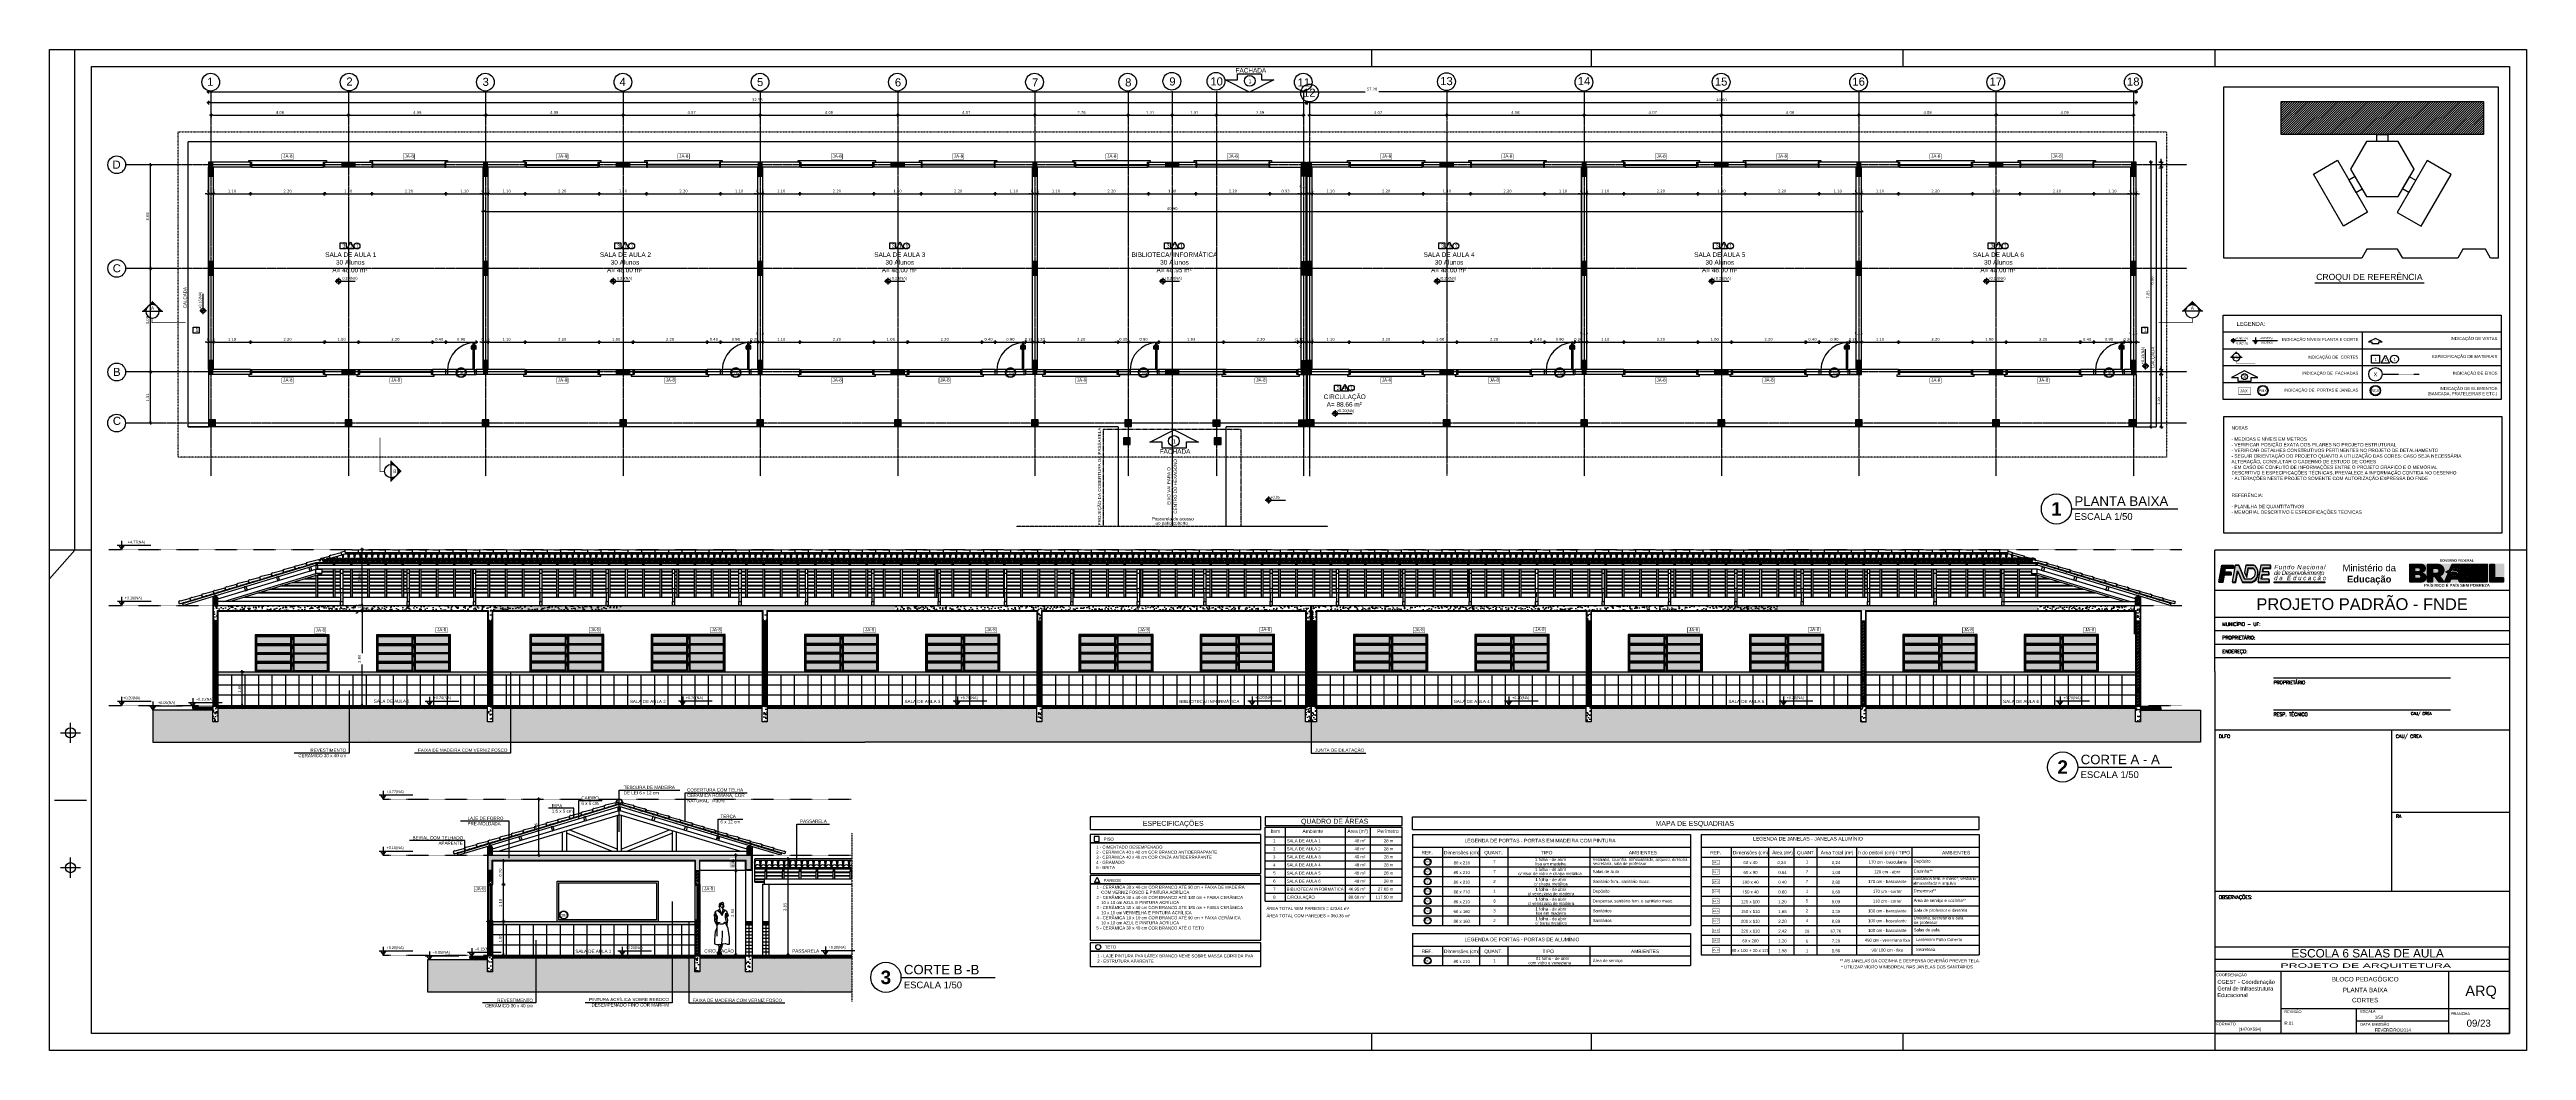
# Paper-space layout '6-ARQ-PLA-PDG0-09_R01' of a CAD drawing. Extents: x 2269 to 3739, y -61 to 533.
# The model-space entities are those that its viewports show. They can reach past a viewport. Long polylines and large blocks are cut down to what shows.
import ezdxf
from ezdxf.enums import TextEntityAlignment as Align

# ---------------------------------------------------------------- set-up
doc = ezdxf.new("R2010")
doc.units = 0
doc.header["$LTSCALE"] = 0.005
doc.header["$PDMODE"] = 66
for name, pattern in [('C5', [60, 50, -5, 0, -5]), ('CONTINU', [0]), ('DASHDOT', [25.4, 12.7, -6.35, 0, -6.35]), ('DASHDOTX2', [2, 1, -0.5, 0, -0.5]), ('HIDDEN', [9.525, 6.35, -3.175]), ('TRACEJADO_G', [0.375, 0.25, -0.125]), ('TRAÇO-2PTOS_P', [0.625, 0.25, -0.125, 0, -0.125, 0, -0.125])]:
    doc.linetypes.add(name, pattern=pattern)
doc.layers.get('0').update_dxf_attribs({"linetype": 'CONTINUOUS'})
doc.layers.get('DEFPOINTS').update_dxf_attribs({"linetype": 'CONTINUOUS'})
for name, color, linetype in [('01', 1, 'CONTINUOUS'), ('0_HATCH', 1, 'CONTINUOUS'), ('252', 252, 'CONTINUOUS'), ('A-01', 1, 'CONTINUOUS'), ('A-CHAMADAS', 1, 'CONTINUOUS'), ('A-CHAO_FACHADA', 8, 'CONTINUOUS'), ('A-COTAS', 1, 'CONTINUOUS'), ('A-ESQUADRIAS', 2, 'CONTINUOUS'), ('A-ESTRUT', 5, 'CONTINUOUS'), ('A-JANELA', 3, 'CONTINUOUS'), ('A-PARED', 5, 'CONTINUOUS'), ('A-PAREDE', 5, 'CONTINUOUS'), ('A-PILAR', 6, 'CONTINUOUS'), ('A-PILAR_EIXO', 5, 'DASHDOT'), ('A-PISOS-CTEL', 2, 'TRACEJADO_G'), ('A-PISOS-NIVEL', 1, 'CONTINUOUS'), ('A-PORTA', 2, 'CONTINUOUS'), ('A-PROJCOBERTURA', 7, 'HIDDEN'), ('A-SOLEIRA', 1, 'CONTINUOUS'), ('A-TELHAS', 2, 'CONTINUOUS'), ('A-TEXTO', 3, 'CONTINUOUS'), ('AR-ESQ', 2, 'CONTINUOUS'), ('AR-PRJ-COB', 2, 'HIDDEN'), ('ARQ-ALV-CORTE', 4, 'CONTINUOUS'), ('ARQ-CTA-1_050', 1, 'CONTINUOUS'), ('ARQ-EXO-1_100', 251, 'C5'), ('ARQ-HTC', 9, 'CONTINUOUS'), ('ARQ-PIS-CORTE', 2, 'CONTINUOUS'), ('ARQ-SMB-1_025', 1, 'CONTINUOUS'), ('ARQ-SMB-1_050', 1, 'CONTINUOUS'), ('ARQ-SMB-1_100', 1, 'CONTINUOUS'), ('ARQ-TLH-VISTA1', 2, 'CONTINUOUS'), ('ARQ-TLH-VISTA2', 1, 'CONTINUOUS'), ('ARQ-TXT-1_050', 2, 'CONTINUOUS'), ('ARQ-TXT-1_075', 2, 'CONTINUOUS'), ('ARQ-TXT-1_100', 2, 'CONTINUOUS'), ('BL-AR-TELHA 2', 2, 'CONTINUOUS'), ('BL-CRM-03', 6, 'CONTINUOUS'), ('BL-PRA-01', 1, 'CONTINUOUS'), ('cor', 7, 'CONTINUOUS'), ('ESQUADRIA', 2, 'CONTINUOUS'), ('EST-CONC-CORTE', 6, 'CONTINUOUS'), ('EST-MAD-VISTA1', 2, 'CONTINUOUS'), ('EST-MET-VISTA1', 1, 'CONTINUOUS'), ('MADEIRAMENTO', 2, 'CONTINUOUS'), ('PAREDE2', 140, 'CONTINUOUS'), ('PRA', 1, 'CONTINUOUS'), ('PRES-LAYOUT', 10, 'TRAÇO-2PTOS_P'), ('SIM', 1, 'CONTINUOUS'), ('TEXTO', 3, 'CONTINUOUS'), ('VIEWPORT', 8, 'CONTINUOUS')]:
    doc.layers.add(name, color=color, linetype=linetype)
doc.layers.get('VIEWPORT').off()
doc.styles.add('50', font='arial.ttf', dxfattribs={"height": 0.08})
doc.styles.add('A16', font='arial.ttf', dxfattribs={"height": 0.16})
doc.styles.add('A16-E50', font='arial.ttf', dxfattribs={"height": 0.08})
doc.styles.add('A20', font='arial.ttf', dxfattribs={"height": 0.2})
doc.styles.add('A26', font='arial.ttf', dxfattribs={"height": 0.26})
doc.styles.add('A36', font='arial.ttf', dxfattribs={"height": 0.36})
doc.styles.add('A40', font='arial.ttf', dxfattribs={"width": 1.1, "height": 0.4})
doc.styles.add('A60', font='arial.ttf', dxfattribs={"height": 0.6})
doc.styles.add('CastleT', font='')
doc.styles.add('ESC-50-A20', font='arial.ttf', dxfattribs={"height": 0.1})
doc.styles.add('FNDE', font='arial.ttf', dxfattribs={"height": 4.5})
doc.styles.add('FNDE Texto Cota 0025', font='verdana.ttf', dxfattribs={"height": 0.04})
doc.styles.add('FNDE Texto Cota 0050', font='verdana.ttf', dxfattribs={"height": 0.08})
doc.styles.add('R80', font='SIMPLEX.SHX', dxfattribs={"height": 0.2})
doc.styles.get("Standard").update_dxf_attribs({"font": 'simplex.shx'})
doc.styles.add('STYLE1', font='arial.ttf', dxfattribs={"height": 0.2})
doc.styles.add('TAG ESCALA', font='arial.ttf', dxfattribs={"height": 2.5})
doc.styles.add('TAG NUMERO', font='arialbd.ttf', dxfattribs={"height": 5})
doc.styles.add('TAG TITULO', font='arial.ttf', dxfattribs={"height": 3.5})
doc.styles.get('CastleT').set_extended_font_data('CastleT')
doc.dimstyles.new('FNDE 1-0025', dxfattribs={"dimscale": 5, "dimtxt": 0.04, "dimasz": 0.01, "dimexe": 0.15, "dimexo": 0.15, "dimgap": 0.005, "dimtad": 1, "dimzin": 1, "dimdsep": 46, "dimtxsty": 'FNDE Texto Cota 0025', "dimblk": 'tic', "dimcen": 0.015, "dimdle": 0.15, "dimse1": 1, "dimse2": 1, "dimclrd": 251, "dimclre": 251, "dimclrt": 256, "dimaunit": 1, "dimadec": 3, "dimazin": 0, "dimtfac": 1, "dimtix": 1, "dimtmove": 2, "dimatfit": 3, "dimfxl": 0.15, "dimtvp": 1, "dimtolj": 1, "dimtzin": 0, "dimarcsym": 0})
doc.dimstyles.new('FNDE 1-0050', dxfattribs={"dimscale": 5, "dimtxt": 0.08, "dimasz": 0.01, "dimexe": 0.15, "dimexo": 0.15, "dimgap": 0.01, "dimtad": 1, "dimzin": 1, "dimdsep": 46, "dimtxsty": 'FNDE Texto Cota 0050', "dimblk": 'tic', "dimcen": 0.015, "dimdle": 0.15, "dimse1": 1, "dimse2": 1, "dimclrd": 251, "dimclre": 251, "dimclrt": 256, "dimaunit": 1, "dimadec": 3, "dimazin": 0, "dimtfac": 1, "dimtix": 1, "dimtmove": 2, "dimatfit": 3, "dimfxl": 0.15, "dimtvp": 1, "dimtolj": 1, "dimtzin": 0, "dimarcsym": 0})
pattern_1 = [(50, (84.715, 34.55552), (0.25505854, -0.02231472), [0.02667, -0.29337]), (355, (84.715, 34.55552), (-0.0493408, 0.2674796), [0.021336, -0.2346968]), (100.45144, (84.73625, 34.55366), (0.20571775, 0.24516485), [0.022666, -0.24932634]), (46.1842, (84.715, 34.62664), (0.37951066, -0.05885926), [0.040005, -0.440055]), (96.63556, (84.74662, 34.62174), (0.3323658, 0.3463966), [0.033999, -0.37398985]), (351.18415, (84.715, 34.62664), (0.3323658, 0.3463966), [0.03200395, -0.3520436]), (21, (84.75056, 34.60886), (0.21226015, -0.14317128), [0.02667, -0.29337]), (326, (84.75056, 34.60886), (0.08652284, 0.25786315), [0.021336, -0.234696]), (71.45144, (84.76824, 34.59693), (0.298783, 0.11469188), [0.022666, -0.2493259]), (37.5, (84.715, 34.55552), (0.004324045, 0.118377054), [0, -0.2318512, 0, -0.238252, 0, -0.235585]), (7.5, (84.715, 34.55552), (0.09354753, 0.140252805), [0, -0.1358392, 0, -0.2265172, 0, -0.089789]), (327.5, (84.6357, 34.55552), (0.189826833, -0.00802024), [0, -0.0889, 0, -0.277368, 0, -0.368046]), (317.5, (84.60014, 34.55552), (0.20738085, 0.03559709), [0, -0.11557, 0, -0.1842008, 0, -0.261366])]
pattern_2 = [(45, (84.714996, 34.55552), (-0.02245064, 0.02245064), [])]
pattern_3 = [(50, (610.625887, 63.906376), (0.0546554007, -0.0047817257), [0.005715, -0.062865]), (355, (610.625887, 63.906376), (-0.0105730264, 0.0573170536), [0.004572, -0.050292175]), (100.451445, (610.63044, 63.90598), (0.044082374, 0.0525353256), [0.004857003, -0.053427073]), (46.1842, (610.62589, 63.921616), (0.081323712, -0.012612698), [0.0085725, -0.0942975]), (96.635558, (610.63266, 63.920565), (0.07122124, 0.074227837), [0.007285507, -0.080140682]), (351.18415, (610.62589, 63.92162), (0.07122124, 0.074227837), [0.00685799, -0.07543792]), (21, (610.633507, 63.917806), (0.0454843174, -0.0306795595), [0.005715, -0.062865]), (326, (610.633507, 63.917806), (0.0185406085, 0.05525639), [0.004572, -0.050292]), (71.451445, (610.637297, 63.91525), (0.064024926, 0.024576831), [0.004857003, -0.053426981]), (37.5, (610.625887, 63.906376), (0.000926581, 0.0253665117), [0, -0.0496824, 0, -0.051054, 0, -0.0504825]), (7.5, (610.625887, 63.906376), (0.0200458988, 0.0300541724), [0, -0.0291084, 0, -0.0485394, 0, -0.0192405]), (327.5, (610.608894, 63.906376), (0.0406771786, -0.0017186232), [0, -0.01905, 0, -0.059436, 0, -0.078867]), (317.5, (610.601274, 63.906376), (0.0444387544, 0.0076279473), [0, -0.024765, 0, -0.0394716, 0, -0.056007])]
pattern_4 = [(45, (84.714996, 34.55552), (-0.03367596, 0.03367596), []), (45, (84.737447, 34.55552), (-0.03367596, 0.03367596), [])]
pattern_5 = [(50, (76.565, 34.55552), (0.25505854, -0.02231472), [0.02667, -0.29337]), (355, (76.565, 34.55552), (-0.0493408, 0.2674796), [0.021336, -0.2346968]), (100.45144, (76.58625, 34.55366), (0.20571775, 0.24516485), [0.022666, -0.24932634]), (46.1842, (76.565, 34.62664), (0.37951066, -0.05885926), [0.040005, -0.440055]), (96.63556, (76.59662, 34.62174), (0.3323658, 0.3463966), [0.033999, -0.3739899]), (351.18415, (76.565, 34.62664), (0.3323658, 0.3463966), [0.032004, -0.3520436]), (21, (76.60056, 34.60886), (0.21226015, -0.14317128), [0.02667, -0.29337]), (326, (76.60056, 34.60886), (0.08652284, 0.25786315), [0.021336, -0.234696]), (71.45144, (76.61824, 34.59693), (0.298783, 0.11469188), [0.022666, -0.2493259]), (37.5, (76.565, 34.55552), (0.004324045, 0.118377054), [0, -0.2318512, 0, -0.238252, 0, -0.235585]), (7.5, (76.565, 34.55552), (0.09354753, 0.1402528), [0, -0.1358392, 0, -0.2265172, 0, -0.089789]), (327.5, (76.4857, 34.55552), (0.189826833, -0.00802024), [0, -0.0889, 0, -0.277368, 0, -0.368046]), (317.5, (76.45014, 34.55552), (0.20738085, 0.03559709), [0, -0.11557, 0, -0.1842008, 0, -0.261366])]
pattern_6 = [(45, (76.564996, 34.55552), (-0.02245064, 0.02245064), [])]
pattern_7 = [(50, (92.865, 34.55552), (0.25505854, -0.02231472), [0.02667, -0.29337]), (355, (92.865, 34.55552), (-0.0493408, 0.2674796), [0.021336, -0.2346968]), (100.45144, (92.88625, 34.55366), (0.20571775, 0.24516485), [0.022666, -0.24932634]), (46.1842, (92.865, 34.62664), (0.37951066, -0.05885926), [0.040005, -0.440055]), (96.63556, (92.89662, 34.62174), (0.3323658, 0.3463966), [0.033999, -0.37398985]), (351.18415, (92.865, 34.62664), (0.3323658, 0.3463966), [0.03200395, -0.3520436]), (21, (92.90056, 34.60886), (0.21226015, -0.14317128), [0.02667, -0.29337]), (326, (92.90056, 34.60886), (0.08652284, 0.25786315), [0.021336, -0.234696]), (71.45144, (92.91824, 34.59693), (0.298783, 0.11469188), [0.022666, -0.2493259]), (37.5, (92.865, 34.55552), (0.004324045, 0.118377054), [0, -0.2318512, 0, -0.238252, 0, -0.235585]), (7.5, (92.865, 34.55552), (0.09354753, 0.140252805), [0, -0.1358392, 0, -0.2265172, 0, -0.089789]), (327.5, (92.7857, 34.55552), (0.189826833, -0.00802024), [0, -0.0889, 0, -0.277368, 0, -0.368046]), (317.5, (92.75014, 34.55552), (0.20738085, 0.03559709), [0, -0.11557, 0, -0.1842008, 0, -0.261366])]
pattern_8 = [(45, (92.864996, 34.55552), (-0.0224506403, 0.0224506403), [])]
pattern_9 = [(45, (92.864996, 34.55552), (-0.03367596, 0.03367596), []), (45, (92.887447, 34.55552), (-0.03367596, 0.03367596), [])]
pattern_10 = [(45, (84.715, 34.55552), (1e-17, 0.17960512), [0.127, -0.127]), (45, (84.68132, 34.5892), (1e-17, 0.17960512), [0.127, -0.127]), (45, (84.64764, 34.62287), (1e-17, 0.17960512), [0.127, -0.127]), (135, (84.64764, 34.64532), (-0.17960512, 1e-17), [0.127, -0.127]), (135, (84.68132, 34.679), (-0.17960512, 1e-17), [0.127, -0.127]), (135, (84.715, 34.71267), (-0.17960512, 1e-17), [0.127, -0.127])]
pattern_11 = [(50, (76.565, 34.55552), (0.25505854, -0.02231472), [0.02667, -0.29337]), (355, (76.565, 34.55552), (-0.0493408, 0.2674796), [0.021336, -0.2346968]), (100.45144, (76.58625, 34.55366), (0.20571775, 0.24516485), [0.022666, -0.24932634]), (46.1842, (76.565, 34.62664), (0.37951066, -0.05885926), [0.040005, -0.440055]), (96.63556, (76.59662, 34.62174), (0.3323658, 0.3463966), [0.033999, -0.37398985]), (351.18415, (76.565, 34.62664), (0.3323658, 0.3463966), [0.032004, -0.3520436]), (21, (76.60056, 34.60886), (0.21226015, -0.14317128), [0.02667, -0.29337]), (326, (76.60056, 34.60886), (0.08652284, 0.25786315), [0.021336, -0.234696]), (71.45144, (76.61824, 34.59693), (0.298783, 0.11469188), [0.022666, -0.2493259]), (37.5, (76.565, 34.55552), (0.004324045, 0.118377054), [0, -0.2318512, 0, -0.238252, 0, -0.235585]), (7.5, (76.565, 34.55552), (0.09354753, 0.1402528), [0, -0.1358392, 0, -0.2265172, 0, -0.089789]), (327.5, (76.4857, 34.55552), (0.189826833, -0.00802024), [0, -0.0889, 0, -0.277368, 0, -0.368046]), (317.5, (76.45014, 34.55552), (0.20738085, 0.03559709), [0, -0.11557, 0, -0.1842008, 0, -0.261366])]
pattern_12 = [(50, (92.865, 34.55552), (0.25505854, -0.02231472), [0.02667, -0.29337]), (355, (92.865, 34.55552), (-0.0493408, 0.2674796), [0.021336, -0.2346968]), (100.45144, (92.88625, 34.55366), (0.20571775, 0.24516485), [0.022666, -0.24932634]), (46.1842, (92.865, 34.62664), (0.37951066, -0.05885926), [0.040005, -0.440055]), (96.63556, (92.89662, 34.62174), (0.3323658, 0.3463966), [0.033999, -0.37398985]), (351.18415, (92.865, 34.62664), (0.3323658, 0.3463966), [0.03200395, -0.3520436]), (21, (92.90056, 34.60886), (0.21226015, -0.14317128), [0.02667, -0.29337]), (326, (92.90056, 34.60886), (0.08652284, 0.25786315), [0.021336, -0.234696]), (71.45144, (92.91824, 34.59693), (0.298783, 0.11469188), [0.022666, -0.2493259]), (37.5, (92.865, 34.55552), (0.004324045, 0.118377054), [0, -0.2318512, 0, -0.238252, 0, -0.235585]), (7.5, (92.865, 34.55552), (0.09354753, 0.1402528), [0, -0.1358392, 0, -0.2265172, 0, -0.089789]), (327.5, (92.7857, 34.55552), (0.189826833, -0.00802024), [0, -0.0889, 0, -0.277368, 0, -0.368046]), (317.5, (92.75014, 34.55552), (0.20738085, 0.03559709), [0, -0.11557, 0, -0.1842008, 0, -0.261366])]

# ---------------------------------------------------------------- blocks, each defined once
blk = doc.blocks.new('TituloDesenho')
at = {"color": 251}
blk.add_circle((0, 0), 0.5, dxfattribs=at)
at = {"style": 'CastleT'}
blk.add_attdef('N', text='', height=0.425, dxfattribs=at).set_placement((0, 0), align=Align.MIDDLE_CENTER)
for tag, p in [('TÍTULO', (0.596, 0.097)), ('ESCALA', (0.596, -0.365))]:
    blk.add_attdef(tag, p, '', height=0.3, dxfattribs=at)
blk = doc.blocks.new('FNDE')
blk.add_hatch(color=30).paths.add_polyline_path([(32.9, 0), (32.9, -0.6), (62.8, -0.6), (62.8, 0)])
at = {"layer": 'BL-CRM-03'}
blk.add_hatch(color=170, dxfattribs=at).paths.add_polyline_path([(3.2, 5.9), (3.6, 8.3), (8.4, 8.3), (8.4, 10), (1.8, 10), (0, 0), (2.1, 0), (2.9, 4.2), (7, 4.2), (7, 5.9)])
h = blk.add_hatch(color=170, dxfattribs=at)
h.paths.add_polyline_path([(1.8, 10), (0, 0), (2.1, 0), (2.9, 4.2), (7, 4.2), (7, 5.9), (3.2, 5.9), (3.6, 8.3), (8.4, 8.3), (8.4, 10)], flags=17)
h.paths.add_polyline_path([(1.8, 10), (0, 0)], flags=0)
h.paths.add_polyline_path([(0, 0), (1.8, 10), (8.4, 10), (8.4, 8.3), (3.6, 8.3), (3.2, 5.9), (7, 5.9), (7, 4.2), (2.9, 4.2), (2.1, 0)], flags=17)
h = blk.add_hatch(color=170, dxfattribs=at)
h.paths.add_polyline_path([(1.8, 10), (0, 0), (2.1, 0), (2.9, 4.2), (7, 4.2), (7, 5.9), (3.2, 5.9), (3.6, 8.3), (8.4, 8.3), (8.4, 10)], flags=17)
h.paths.add_polyline_path([(1.8, 10), (0, 0)], flags=0)
h.paths.add_polyline_path([(0, 0), (1.8, 10), (8.4, 10), (8.4, 8.3), (3.6, 8.3), (3.2, 5.9), (7, 5.9), (7, 4.2), (2.9, 4.2), (2.1, 0)], flags=17)
h = blk.add_hatch(color=170, dxfattribs=at)
h.paths.add_polyline_path([(1.8, 10), (0, 0), (2.1, 0), (2.9, 4.2), (7, 4.2), (7, 5.9), (3.2, 5.9), (3.6, 8.3), (8.4, 8.3), (8.4, 10)], flags=17)
h.paths.add_polyline_path([(1.8, 10), (0, 0)], flags=0)
h.paths.add_polyline_path([(0, 0), (1.8, 10), (8.4, 10), (8.4, 8.3), (3.6, 8.3), (3.2, 5.9), (7, 5.9), (7, 4.2), (2.9, 4.2), (2.1, 0)], flags=17)
h = blk.add_hatch(color=170, dxfattribs=at)
h.paths.add_polyline_path([(1.8, 10), (0, 0), (2.1, 0), (2.9, 4.2), (7, 4.2), (7, 5.9), (3.2, 5.9), (3.6, 8.3), (8.4, 8.3), (8.4, 10)], flags=17)
h.paths.add_polyline_path([(1.8, 10), (0, 0)], flags=0)
h.paths.add_polyline_path([(0, 0), (1.8, 10), (8.4, 10), (8.4, 8.3), (3.6, 8.3), (3.2, 5.9), (7, 5.9), (7, 4.2), (2.9, 4.2), (2.1, 0)], flags=17)
h = blk.add_hatch(color=7, dxfattribs=at)
h.paths.add_polyline_path([(8.6, 8), (8.6, 9.7), (8.4, 9.7), (8.4, 8.3), (3.6, 8.3), (3.2, 5.9), (3.4, 5.9), (3.8, 8)])
h.paths.add_polyline_path([(2.9, 4.2), (2.1, 0), (0.2, 0), (0.2, -0.3), (2.3, -0.3), (3.1, 3.9), (7.2, 3.9), (7.2, 5.6), (7, 5.6), (7, 4.2)])
h = blk.add_hatch(color=170, dxfattribs=at)
h.paths.add_polyline_path([(11.8, 10), (9.6, 10), (7.8, 0), (9.9, 0), (11.1, 6.5), (11.3, 6.1), (11.3, 6.1), (13.8, 0), (19.5, 0, 0.279763), (23.1, 4, 0.314697), (20.8, 10), (16, 10), (15.2, 5.6), (16.4, 3), (17.4, 8.3), (20.2, 8.3, -0.285658), (21.4, 4.4, -0.266372), (19.2, 1.7), (15.3, 1.7)])
h.paths.add_polyline_path([(23.1, 0), (29.8, 0), (29.8, 1.7), (25.1, 1.7), (25.6, 4.4), (29.7, 4.4), (29.7, 5.9), (25.9, 5.9), (26.3, 8.3), (30.7, 8.3), (30.7, 10), (24.9, 10)])
h = blk.add_hatch(color=7, dxfattribs=at)
h.paths.add_polyline_path([(10.1, -0.3), (11.3, 6.1), (11.1, 6.5), (9.9, 0), (8, 0), (8, -0.3)])
h.paths.add_polyline_path([(19.7, -0.3, 0.279763), (23.2, 3.7, 0.192498), (22.7, 7.8, -0.174547), (23.1, 4, -0.279763), (19.5, 0), (13.8, 0), (14, -0.3)])
h.paths.add_polyline_path([(17.6, 8), (20.4, 8, -0.080504), (21.2, 7, 0.105578), (20.2, 8.3), (17.4, 8.3), (16.4, 3), (16.6, 2.6)])
h = blk.add_hatch(color=7, dxfattribs=at)
h.paths.add_polyline_path([(30.9, 8), (30.9, 9.7), (30.7, 9.7), (30.7, 8.3), (26.3, 8.3), (25.9, 5.9), (26.1, 5.9), (26.5, 8)])
h.paths.add_polyline_path([(29.8, 4.1), (29.8, 5.6), (29.7, 5.6), (29.7, 4.4), (25.6, 4.4), (25.1, 1.7), (25.4, 1.7), (25.8, 4.1)])
h.paths.add_polyline_path([(30, -0.3), (30, 1.3), (29.8, 1.3), (29.8, 0), (23.3, 0), (23.3, -0.3)])
at = {"color": 170}
for p, q in [((7, 5.9), (7, 4.2)), ((9.8, 10), (11.8, 10)), ((16, 10), (20.7, 10))]:
    blk.add_line(p, q, dxfattribs=at)
for points in [[(1.8, 10), (0, 0), (1.8, 10), (8.4, 10), (8.4, 8.3), (3.6, 8.3), (3.2, 5.9), (7, 5.9), (7, 4.2), (2.9, 4.2), (2.1, 0), (0, 0)], [(15.4, 1.7), (12, 9.7), (12, 9.7)]]:
    blk.add_lwpolyline(points, dxfattribs=at)
at = {"color": 7}
for points in [[(7, 5.6), (7.2, 5.6), (7.2, 3.9), (3.1, 3.9), (2.3, -0.3), (0.2, -0.3), (0.2, 0)], [(8.4, 9.7), (8.6, 9.7), (8.6, 8), (3.8, 8), (3.4, 5.9)], [(23.3, 0), (23.3, -0.3), (30, -0.3), (30, 1.3), (29.8, 1.3)], [(25.4, 1.7), (25.8, 4.1), (29.8, 4.1), (29.8, 5.6), (29.7, 5.6)], [(26.1, 5.9), (26.5, 8), (30.9, 8), (30.9, 9.7), (30.7, 9.7)]]:
    blk.add_lwpolyline(points, dxfattribs=at)
at = {"color": 170}
blk.add_lwpolyline([(23, 3.9, 0.319097), (20.8, 10), (16, 10), (15.2, 5.6), (16.4, 3), (17.4, 8.3), (20.2, 8.3, -0.285658), (21.4, 4.4, -0.266372), (19.2, 1.7), (15.3, 1.7), (11.8, 10), (9.6, 10), (7.8, 0), (9.9, 0), (11.1, 6.5), (13.8, 0), (19.5, 0, 0.284541), (23.1, 4.1)], format="xyb", dxfattribs=at)
at = {"color": 7}
for points in [[(8, 0), (8, -0.3), (10.1, -0.3), (11.3, 6.1), (14, -0.3), (19.7, -0.3, 0.284541), (23.2, 3.8)], [(16.4, 3), (16.6, 2.6), (17.6, 8), (20.4, 8, -0.080504), (21.2, 7)], [(23.2, 3.6, 0.196648), (22.7, 7.8, 0.196648)]]:
    blk.add_lwpolyline(points, format="xyb", dxfattribs=at)
at = {"color": 170}
blk.add_lwpolyline([(30.7, 10), (24.9, 10), (23.1, 0), (29.8, 0), (29.8, 1.7), (25.1, 1.7), (25.6, 4.4), (29.7, 4.4), (29.7, 5.9), (25.9, 5.9), (26.3, 8.3), (30.7, 8.3)], close=True, dxfattribs=at)
at = {"color": 30}
blk.add_lwpolyline([(32.9, 0), (62.8, 0), (62.8, -0.6), (32.9, -0.6)], close=True, dxfattribs=at)
at = {"color": 7, "char_height": 2.6, "width": 43.228, "attachment_point": 1, "style": 'FNDE'}
for s, insert in [('{\\fArial|b0|i1|c0|p34;\\T0.9;de Desenvolvimento}', (32.8, 6.7)), ('{\\fArial|b0|i1|c238|p34;\\T1.5;da Educaçăo\\T1.4; }', (32.8, 3.6)), ('{\\fArial|b0|i1|c238|p34;\\T1.2;Fundo Nacional\\fArial|b0|i0|c238|p34;\\T1; }', (32.9, 10.1))]:
    blk.add_mtext(s, dxfattribs=dict(at, insert=insert))
blk = doc.blocks.new('CARIMBO')
at = {"true_color": 0x124700}
blk.add_hatch(color=88, dxfattribs=at).paths.add_polyline_path([(751.27, 738.36), (751.27, 738.36), (750.84, 738.11), (750.42, 738.36), (750.42, 738.36), (750.84, 738.08)])
at = {"layer": 'cor'}
h = blk.add_hatch(color=88, dxfattribs=at)
h.set_gradient(color1=(18, 71, 0), color2=(43, 173, 0), rotation=45, tint=1)
h.paths.add_polyline_path([(748.96, 738.41, 0.866951), (748.88, 738.94), (748.2, 738.94, 0.414214), (748.14, 738.88), (748.14, 737.88, 0.414214), (748.2, 737.82), (748.89, 737.82, 0.912014)])
h.paths.add_polyline_path([(748.74, 738.1), (748.51, 738.1), (748.51, 738.26), (748.74, 738.26, -1)], flags=16)
h.paths.add_polyline_path([(748.71, 738.5), (748.51, 738.5), (748.51, 738.66), (748.71, 738.66, -1)], flags=16)
at = {"layer": 'cor', "true_color": 0xf7d426}
h = blk.add_hatch(color=40, dxfattribs=at)
h.paths.add_polyline_path([(753.26, 738.2, 0.414214), (753.32, 738.14), (753.74, 738.14, -0.414214), (753.8, 738.08), (753.8, 738.88, 0.414214), (753.74, 738.94), (753.21, 738.94, -0.414214), (753.26, 738.88)])
h.paths.add_polyline_path([(752.9, 738.88, -0.414214), (752.95, 738.94), (752.78, 738.94, -0.414214), (752.83, 738.88), (752.83, 737.88, -0.414214), (752.78, 737.82), (752.95, 737.82, -0.414214), (752.9, 737.88)])
h.paths.add_polyline_path([(750.03, 738.2), (750.23, 737.91), (750.42, 738.36), (750.27, 738.45), (750.52, 738.6), (750.65, 738.9, -0.301755), (750.7, 738.94), (749.8, 738.94, -0.047823), (749.97, 738.92, -0.713696)])
h.paths.add_polyline_path([(749.58, 738.4), (749.77, 738.4, 1), (749.77, 738.63), (749.58, 738.63)])
h.paths.add_polyline_path([(749.91, 737.82, -0.246669), (749.86, 737.85), (749.67, 738.12, 0.736091), (749.58, 738.1), (749.58, 737.88, -0.414214), (749.53, 737.82)])
h.paths.add_polyline_path([(748.74, 738.1, 1), (748.74, 738.26), (748.51, 738.26), (748.51, 738.1)])
h.paths.add_polyline_path([(748.51, 738.66), (748.51, 738.5), (748.71, 738.5, 1), (748.71, 738.66)])
h.paths.add_polyline_path([(750.69, 737.99, 0.301755), (750.64, 737.96), (750.6, 737.86, -0.301755), (750.55, 737.82), (751.14, 737.82, -0.301755), (751.09, 737.86), (751.05, 737.96, 0.301755), (751, 737.99)])
h.paths.add_polyline_path([(749.26, 738.94), (748.88, 738.94, -0.866951), (748.96, 738.41, -0.878048), (748.91, 737.82), (749.26, 737.82, -0.414214), (749.2, 737.88), (749.2, 738.88, -0.414214)])
at = {"layer": 'cor'}
h = blk.add_hatch(color=88, dxfattribs=at)
h.set_gradient(color1=(18, 71, 0), color2=(43, 173, 0), rotation=45, tint=1)
h.paths.add_polyline_path([(749.2, 737.88, 0.414214), (749.26, 737.82), (749.53, 737.82, 0.414214), (749.58, 737.88), (749.58, 738.1, -0.736091), (749.67, 738.12), (749.86, 737.85, 0.246669), (749.91, 737.82), (750.24, 737.82, -0.536387), (750.21, 737.86), (750.23, 737.91), (750.03, 738.2, 0.713696), (749.97, 738.92, 0.062724), (749.75, 738.94), (749.26, 738.94, 0.414214), (749.2, 738.88)])
h.paths.add_polyline_path([(749.58, 738.4), (749.58, 738.63), (749.77, 738.63, -1), (749.77, 738.4)], flags=16)
h = blk.add_hatch(color=88, dxfattribs=at)
h.set_gradient(color1=(18, 71, 0), color2=(43, 173, 0), rotation=45, tint=1)
h.paths.add_polyline_path([(750.64, 737.96, -0.301755), (750.69, 737.99), (751, 737.99, -0.301755), (751.05, 737.96), (751.09, 737.86, 0.301755), (751.14, 737.82), (751.45, 737.82, 0.536387), (751.48, 737.86), (751.27, 738.36), (750.84, 738.11), (750.42, 738.36), (750.21, 737.86, 0.536387), (750.24, 737.82), (750.55, 737.82, 0.301755), (750.6, 737.86)])
h.paths.add_polyline_path([(751.17, 738.6), (751.04, 738.9, 0.301755), (750.99, 738.94), (750.7, 738.94, 0.301755), (750.65, 738.9), (750.52, 738.6), (750.84, 738.79)])
h = blk.add_hatch(color=40, dxfattribs=at)
h.set_gradient(color1=(243, 175, 18), color2=(255, 127, 0), rotation=270, tint=1, name='HEMISPHERICAL')
h.paths.add_polyline_path([(751.42, 738.45), (750.84, 738.79), (750.27, 738.45), (750.84, 738.11)])
h.paths.add_polyline_path([(750.64, 738.45, -1), (751.05, 738.45, -1)], flags=16)
h = blk.add_hatch(color=171, dxfattribs=at)
h.set_gradient(color1=(102, 140, 255), color2=(10, 65, 153), rotation=270, tint=1, name='HEMISPHERICAL')
h.paths.add_polyline_path([(750.65, 738.51, -0.20647), (751.04, 738.43, 0.021018), (751.05, 738.45, 0.855475)])
h.paths.add_polyline_path([(751.04, 738.4, 0.224005), (750.65, 738.47, 0.030255), (750.64, 738.45, 0.871589)])
at = {"layer": 'cor', "true_color": 0xf4df43}
h = blk.add_hatch(color=53, dxfattribs=at)
edge = h.paths.add_edge_path()
edge.add_spline(control_points=[(751.6, 738.2), (751.62, 738.18), (751.69, 738.13), (751.83, 738.1), (751.96, 738.09), (752.04, 738.11), (752.05, 738.16), (752.01, 738.19), (751.93, 738.22), (751.78, 738.24), (751.6, 738.29), (751.44, 738.41), (751.42, 738.56), (751.43, 738.69), (751.49, 738.81), (751.58, 738.89), (751.64, 738.92), (751.72, 738.94)], knot_values=[0.065919, 0.065919, 0.065919, 0.065919, 0.132216, 0.300366, 0.426053, 0.481008, 0.522695, 0.580041, 0.634819, 0.765803, 0.969397, 1.125194, 1.241711, 1.336641, 1.472206, 1.56492, 1.65521, 1.65521, 1.65521, 1.65521], degree=3, periodic=0)
edge.add_line((751.72, 738.94), (750.99, 738.94))
edge.add_arc((750.99, 738.88), 0.0573, 22.8342, 90, ccw=False)
edge.add_line((751.04, 738.9), (751.17, 738.6))
edge.add_line((751.17, 738.6), (751.42, 738.45))
edge.add_line((751.42, 738.45), (751.27, 738.36))
edge.add_line((751.27, 738.36), (751.4, 738.04))
edge.add_line((751.4, 738.04), (751.52, 738.19))
edge.add_arc((751.56, 738.15), 0.0566, 53.721, 142.0364, ccw=False)
edge = h.paths.add_edge_path()
edge.add_arc((752.52, 738.88), 0.0573, 90, 180, ccw=False)
edge.add_line((752.52, 738.94), (752.11, 738.94))
edge.add_arc((751.99, 738.31), 0.642, 51.0519, 79.1443, ccw=False)
edge.add_line((752.4, 738.81), (752.25, 738.6))
edge.add_arc((752.2, 738.63), 0.0573, 236.5787, 324.3401, ccw=False)
edge.add_spline(control_points=[(752.17, 738.58), (752.13, 738.61), (752.04, 738.65), (751.91, 738.67), (751.79, 738.66), (751.8, 738.58), (751.92, 738.54), (752.12, 738.51), (752.37, 738.42), (752.45, 738.18), (752.38, 737.95), (752.25, 737.86), (752.12, 737.82)], knot_values=[0.044554, 0.044554, 0.044554, 0.044554, 0.150842, 0.328725, 0.389861, 0.448625, 0.477745, 0.709396, 0.965606, 1.159666, 1.316654, 1.549437, 1.549437, 1.549437, 1.549437], degree=3, periodic=0)
edge.add_line((752.12, 737.82), (752.52, 737.82))
edge.add_arc((752.52, 737.88), 0.0573, 180, 270, ccw=False)
edge.add_line((752.47, 737.88), (752.47, 738.88))
edge = h.paths.add_edge_path()
edge.add_spline(control_points=[(751.74, 737.82), (751.65, 737.83), (751.57, 737.86), (751.49, 737.9), (751.46, 737.92)], knot_values=[0.075756, 0.075756, 0.075756, 0.075756, 0.2593, 0.320309, 0.320309, 0.320309, 0.320309], degree=3, periodic=0)
edge.add_line((751.46, 737.92), (751.48, 737.86))
edge.add_arc((751.45, 737.85), 0.0286, -90, 22.8342, ccw=False)
edge.add_line((751.45, 737.82), (751.74, 737.82))
at = {"layer": 'cor'}
h = blk.add_hatch(color=88, dxfattribs=at)
h.set_gradient(color1=(18, 71, 0), color2=(43, 173, 0), rotation=45, tint=1)
edge = h.paths.add_edge_path()
edge.add_spline(control_points=[(752.12, 737.82), (752.25, 737.86), (752.38, 737.95), (752.45, 738.18), (752.37, 738.42), (752.12, 738.51), (751.92, 738.54), (751.8, 738.58), (751.79, 738.66), (751.91, 738.67), (752.04, 738.65), (752.13, 738.61), (752.17, 738.58)], knot_values=[0.044554, 0.044554, 0.044554, 0.044554, 0.277337, 0.434326, 0.628385, 0.884595, 1.116246, 1.145366, 1.20413, 1.265267, 1.443149, 1.549437, 1.549437, 1.549437, 1.549437], degree=3, periodic=0)
edge.add_arc((752.2, 738.63), 0.0573, 236.5787, 324.3401)
edge.add_line((752.25, 738.6), (752.4, 738.81))
edge.add_arc((751.99, 738.31), 0.642, 51.0519, 79.1443)
edge.add_line((752.11, 738.94), (751.72, 738.94))
edge.add_spline(control_points=[(751.72, 738.94), (751.64, 738.92), (751.58, 738.89), (751.49, 738.81), (751.43, 738.69), (751.42, 738.56), (751.44, 738.41), (751.6, 738.29), (751.78, 738.24), (751.93, 738.22), (752.01, 738.19), (752.05, 738.16), (752.04, 738.11), (751.96, 738.09), (751.83, 738.1), (751.69, 738.13), (751.62, 738.18), (751.6, 738.2)], knot_values=[0.065919, 0.065919, 0.065919, 0.065919, 0.15621, 0.248924, 0.384488, 0.479419, 0.595936, 0.751732, 0.955327, 1.08631, 1.141089, 1.198434, 1.240121, 1.295076, 1.420763, 1.588913, 1.65521, 1.65521, 1.65521, 1.65521], degree=3, periodic=0)
edge.add_arc((751.56, 738.15), 0.0566, 53.721, 142.0364)
edge.add_line((751.52, 738.19), (751.4, 738.04))
edge.add_line((751.4, 738.04), (751.46, 737.92))
edge.add_spline(control_points=[(751.46, 737.92), (751.49, 737.9), (751.57, 737.86), (751.65, 737.83), (751.74, 737.82)], knot_values=[0.075756, 0.075756, 0.075756, 0.075756, 0.136765, 0.320309, 0.320309, 0.320309, 0.320309], degree=3, periodic=0)
edge.add_line((751.74, 737.82), (752.12, 737.82))
h = blk.add_hatch(color=88, dxfattribs=at)
h.set_gradient(color1=(18, 71, 0), color2=(43, 173, 0), rotation=45, tint=1)
h.paths.add_polyline_path([(752.83, 738.88, 0.414214), (752.78, 738.94), (752.52, 738.94, 0.414214), (752.47, 738.88), (752.47, 737.88, 0.414214), (752.52, 737.82), (752.78, 737.82, 0.414214), (752.83, 737.88)])
h = blk.add_hatch(color=88, dxfattribs=at)
h.set_gradient(color1=(18, 71, 0), color2=(43, 173, 0), rotation=45, tint=1)
h.paths.add_polyline_path([(753.26, 738.88, 0.414214), (753.21, 738.94), (752.95, 738.94, 0.414214), (752.9, 738.88), (752.9, 737.88, 0.414214), (752.95, 737.82), (753.74, 737.82, 0.414214), (753.8, 737.88), (753.8, 738.08, 0.414214), (753.74, 738.14), (753.32, 738.14, -0.414214), (753.26, 738.2)])
at = {"layer": 'PRA', "color": 2}
for p, q in [((754.11, 739.75), (736.61, 739.75)), ((736.61, 732.55), (736.61, 739.75)), ((754.11, 737.35), (736.61, 737.35)), ((754.11, 737.35), (736.61, 737.35)), ((754.11, 737.35), (736.61, 737.35)), ((754.11, 735.75), (736.61, 735.75)), ((754.11, 734.95), (736.61, 734.95)), ((754.11, 734.15), (736.61, 734.15)), ((754.11, 733.35), (736.61, 733.35)), ((736.61, 732.55), (736.61, 711.05)), ((750.61, 732.14), (740.11, 732.14)), ((750.61, 730.25), (740.11, 730.25)), ((754.11, 729.05), (736.61, 729.05)), ((747.11, 729.05), (747.11, 719.49)), ((747.11, 724.2), (754.11, 724.2)), ((754.11, 719.49), (736.61, 719.49)), ((736.61, 715.47), (754.11, 715.47)), ((736.61, 714.75), (754.11, 714.75)), ((740.56, 711.05), (740.56, 714.75)), ((750.51, 711.05), (750.51, 714.75)), ((740.56, 711.79), (736.61, 711.79)), ((754.11, 712.53), (740.56, 712.53)), ((745.03, 711.05), (745.03, 712.53)), ((750.51, 711.79), (745.03, 711.79))]:
    blk.add_line(p, q, dxfattribs=at)
at = {"layer": 'PRA', "color": 4}
blk.add_lwpolyline([(736.61, 711.05), (754.11, 711.05), (754.11, 716.19), (736.61, 716.19)], close=True, dxfattribs=at)
at = {"layer": 'PRA', "color": 7, "xscale": 0.1000000000000227, "yscale": 0.1000000000000227, "zscale": 0.1000000000000227}
blk.add_blockref('FNDE', (736.86, 737.86), dxfattribs=at)
at = {"color": 7, "width": 5.5767, "attachment_point": 1, "style": '50'}
for s, insert, char_height in [('\\pi1.7847;{\\fArial|b1|i0|c0|p34;GOVERNO FEDERAL}', (748.19, 739.2), 0.1432), ('\\pi0.84331;{\\fArial|b1|i0|c0|p34;PAÍS RICO É PAÍS SEM POBREZA}', (748.19, 737.74), 0.1718)]:
    blk.add_mtext(s, dxfattribs=dict(at, insert=insert, char_height=char_height))
at = {"layer": 'PRA', "color": 4, "style": 'A36'}
blk.add_text('PROJETO PADRÃO - FNDE', height=0.7, dxfattribs=at).set_placement((745.36, 736.19), align=Align.CENTER)
at = {"layer": 'PRA', "color": 2, "style": 'R80'}
for s, p in [('MUNICÍPIO - UF:', (737.07, 735.35)), ('PROPRIETÁRIO:', (737.07, 734.55)), ('ENDEREÇO:', (737.07, 733.73))]:
    blk.add_text(s, height=0.2, dxfattribs=at).set_placement(p, align=Align.MIDDLE_LEFT)
for s, p in [('PROPRIETÁRIO', (740.11, 731.99)), ('RESP. TÉCNICO', (740.11, 730.1)), ('DLFO', (736.86, 728.8)), ('CAU/ CREA', (747.36, 728.8)), ('OBSERVAÇÕES:', (736.86, 719.25))]:
    blk.add_text(s, height=0.2, dxfattribs=at).set_placement(p, align=Align.TOP_LEFT)
at = {"layer": 'PRA', "color": 3}
blk.add_text('CAU/ CREA ', height=0.16, dxfattribs=at).set_placement((748.26, 729.96))
at = {"layer": 'PRA', "color": 2}
for s, height, style, p in [('RA', 0.2, 'R80', (747.36, 723.85)), ('COORDENAÇÃO', 0.1646, 'A16', (736.69, 714.46)), ('FORMATO', 0.165, 'A16', (736.71, 711.54)), ('REVISÃO', 0.165, 'A16', (740.74, 712.27)), ('ESCALA', 0.165, 'A16', (745.25, 712.29)), ('DATA EMISSÃO', 0.1646, 'A16', (745.25, 711.52)), ('PRANCHA', 0.165, 'A16', (750.63, 712.15))]:
    blk.add_text(s, height=height, dxfattribs=dict(at, style=style)).set_placement(p)
at = {"layer": 'PRA', "color": 2, "insert": (743.53, 738.89), "char_height": 0.4, "width": 4.4424, "attachment_point": 1, "style": 'FNDE'}
blk.add_mtext('\\pi0.66992;{\\fArial|b0|i0|c238|p34;Ministério} da{\\fArial|b0|i0|c238|p34; \\P\\pi0.93159;\\fArial|b1|i0|c238|p34;Educação}', dxfattribs=at)
at = {"layer": 'PRA', "color": 4, "insert": (740.97, 716.07), "char_height": 0.5, "width": 59.7103, "attachment_point": 1, "style": 'A36'}
blk.add_mtext(' ESCOLA 6 SALAS DE AULA', dxfattribs=at)
at = {"layer": 'PRA', "color": 3, "insert": (736.77, 714.24), "char_height": 0.2362, "width": 36.2642, "attachment_point": 1, "style": 'A20'}
blk.add_mtext('{\\fArial|b0|i0|c238|p34;CGEST - }C{\\fArial|b0|i0|c238|p34;oordenação }\\PG{\\fArial|b0|i0|c238|p34;eral de }I{\\fArial|b0|i0|c238|p34;nfraestrutura} \\PEducacional', dxfattribs=at)
at = {"layer": 'PRA', "color": 3, "style": 'A20'}
for tag, p, height in [('MUNICIPIO', (741.24, 735.25), 0.2), ('ENDEREÇO', (741.24, 733.74), 0.2), ('R-01', (740.75, 711.9), 0.185), ('R-02', (740.75, 711.55), 0.185), ('ESCALA', (746.11, 711.93), 0.185), ('DESENHO', (738.03, 711.22), 0.185), ('R-03', (740.75, 711.21), 0.185), ('DATA', (746.11, 711.17), 0.185)]:
    blk.add_attdef(tag, p, '', height=height, dxfattribs=at)
at = {"layer": 'PRA', "color": 4, "style": 'A26'}
for tag, p in [('DESCRIÇÃO-1', (745.54, 714.27)), ('DESCRIÇÃO-2', (745.54, 713.64)), ('DESCRIÇÃO-3', (745.54, 713.03))]:
    blk.add_attdef(tag, text='', height=0.267, dxfattribs=at).set_placement(p, align=Align.MIDDLE_CENTER)
at = {"layer": 'PRA', "color": 6}
for tag, height, style, p in [('ARQ', 0.617, 'A60', (752.41, 713.59)), ('00/00', 0.411, 'A40', (752.28, 711.67))]:
    blk.add_attdef(tag, text='', height=height, dxfattribs=dict(at, style=style)).set_placement(p, align=Align.MIDDLE_CENTER)
blk = doc.blocks.new('FNDE-Ind Corte-1_100')
blk.add_hatch(color=251).paths.add_polyline_path([(242, -2.39), (242.21, -2.39, -1), (243.01, -2.39), (243.23, -2.39), (242.61, -1.77)])
at = {"color": 251, "linetype": 'Continuous'}
blk.add_line((243.23, -2.39), (242, -2.39), dxfattribs=at)
blk.add_circle((242.61, -2.39), 0.4, dxfattribs=at)
blk = doc.blocks.new('FNDE-Nível Corte-1_050')
blk.add_hatch(color=251).paths.add_polyline_path([(140.657, -0.187), (140.741, -0.187), (140.657, -0.313)])
at = {"color": 251}
for p, q in [((140.531, -0.187), (141.531, -0.187)), ((140.657, -0.061), (140.657, -0.313))]:
    blk.add_line(p, q, dxfattribs=at)
blk.add_lwpolyline([(140.573, -0.187), (140.657, -0.313), (140.741, -0.187)], dxfattribs=at)
blk = doc.blocks.new('FNDE-Nível Planta-1_050')
at = {"linetype": 'Continuous', "ltscale": 0.5}
h = blk.add_hatch(color=251, dxfattribs=at)
h.paths.add_polyline_path([(135.698, 5.827), (135.698, 5.894, 0.414214), (135.631, 5.827)])
h.paths.add_polyline_path([(135.698, 5.827), (135.698, 5.76, 0.414214), (135.766, 5.827)])
at = {"color": 251}
for p, q in [((135.698, 5.928), (135.698, 5.726)), ((135.598, 5.827), (135.766, 5.827)), ((135.766, 5.827), (136.198, 5.827))]:
    blk.add_line(p, q, dxfattribs=at)
blk.add_circle((135.698, 5.827), 0.0672, dxfattribs=at)
blk = doc.blocks.new('tic')
at = {"color": 251}
for p, q in [((-1, 0), (1, 0)), ((0, -1), (0, 1))]:
    blk.add_line(p, q, dxfattribs=at)
blk.add_line((-0.6, -0.6), (0.6, 0.6))
blk = doc.blocks.new('*D6')
at = {"layer": 'ARQ-CTA-1_050', "color": 251, "lineweight": -2, "transparency": 16777216}
for p, q in [((266.404, 96.956), (266.404, 97.006)), ((266.404, 96.906), (266.404, 96.756)), ((266.404, 96.706), (266.404, 96.656))]:
    blk.add_line(p, q, dxfattribs=at)
at = {"layer": 'DEFPOINTS', "color": 0, "transparency": 16777216}
for p in [(266.404, 96.756), (267.688, 96.906), (267.688, 96.756)]:
    blk.add_point(p, dxfattribs=at)
at = {"layer": 'ARQ-CTA-1_050', "color": 251, "lineweight": -2, "transparency": 16777216, "xscale": 0.05, "yscale": 0.05, "zscale": 0.05}
for p, rotation in [((266.404, 96.906), 270), ((266.404, 96.756), 90)]:
    blk.add_blockref('tic', p, dxfattribs=dict(at, rotation=rotation))
at = {"layer": 'ARQ-CTA-1_050', "transparency": 16777216, "insert": (266.353, 96.823), "char_height": 0.08, "attachment_point": 5, "rotation": 90, "style": 'FNDE Texto Cota 0050'}
blk.add_mtext('\\A1;0.15', dxfattribs=at)
blk = doc.blocks.new('*D7')
at = {"layer": 'ARQ-CTA-1_050', "color": 251, "lineweight": -2, "transparency": 16777216}
for p, q in [((266.404, 90.806), (266.404, 90.856)), ((266.404, 90.756), (266.404, 90.606)), ((266.404, 90.556), (266.404, 90.506))]:
    blk.add_line(p, q, dxfattribs=at)
at = {"layer": 'DEFPOINTS', "color": 0, "transparency": 16777216}
for p in [(266.404, 90.606), (267.688, 90.756), (267.688, 90.606)]:
    blk.add_point(p, dxfattribs=at)
at = {"layer": 'ARQ-CTA-1_050', "color": 251, "lineweight": -2, "transparency": 16777216, "xscale": 0.05, "yscale": 0.05, "zscale": 0.05}
for p, rotation in [((266.404, 90.756), 270), ((266.404, 90.606), 90)]:
    blk.add_blockref('tic', p, dxfattribs=dict(at, rotation=rotation))
at = {"layer": 'ARQ-CTA-1_050', "transparency": 16777216, "insert": (266.374, 90.689), "char_height": 0.08, "attachment_point": 5, "rotation": 90, "style": 'FNDE Texto Cota 0050'}
blk.add_mtext('\\A1;0.15', dxfattribs=at)
blk = doc.blocks.new('*D8')
at = {"layer": 'ARQ-CTA-1_050', "color": 251, "lineweight": -2, "transparency": 16777216}
blk.add_line((266.404, 90.556), (266.404, 89.106), dxfattribs=at)
at = {"layer": 'DEFPOINTS', "color": 0, "transparency": 16777216}
for p in [(267.663, 90.606), (266.404, 89.056), (267.663, 89.056)]:
    blk.add_point(p, dxfattribs=at)
at = {"layer": 'ARQ-CTA-1_050', "color": 251, "lineweight": -2, "transparency": 16777216, "xscale": 0.05, "yscale": 0.05, "zscale": 0.05}
for p, rotation in [((266.404, 90.606), 90), ((266.404, 89.056), 270)]:
    blk.add_blockref('tic', p, dxfattribs=dict(at, rotation=rotation))
at = {"layer": 'ARQ-CTA-1_050', "transparency": 16777216, "insert": (266.322, 89.831), "char_height": 0.08, "attachment_point": 5, "rotation": 90, "style": 'FNDE Texto Cota 0050'}
blk.add_mtext('\\A1;1.55', dxfattribs=at)
blk = doc.blocks.new('*D9')
at = {"layer": 'ARQ-CTA-1_050', "color": 251, "lineweight": -2, "transparency": 16777216}
blk.add_line((266.09, 96.856), (266.09, 89.106), dxfattribs=at)
at = {"layer": 'DEFPOINTS', "color": 0, "transparency": 16777216}
for p in [(267.896, 96.906), (266.09, 89.056), (267.896, 89.056)]:
    blk.add_point(p, dxfattribs=at)
at = {"layer": 'ARQ-CTA-1_050', "color": 251, "lineweight": -2, "transparency": 16777216, "xscale": 0.05, "yscale": 0.05, "zscale": 0.05}
for p, rotation in [((266.09, 96.906), 90), ((266.09, 89.056), 270)]:
    blk.add_blockref('tic', p, dxfattribs=dict(at, rotation=rotation))
at = {"layer": 'ARQ-CTA-1_050', "transparency": 16777216, "insert": (266.006, 92.981), "char_height": 0.08, "attachment_point": 5, "rotation": 90, "style": 'FNDE Texto Cota 0050'}
blk.add_mtext('\\A1;7.85', dxfattribs=at)
blk = doc.blocks.new('*D10')
at = {"layer": 'ARQ-CTA-1_050', "color": 251, "lineweight": -2, "transparency": 16777216}
blk.add_line((266.404, 96.706), (266.404, 90.806), dxfattribs=at)
at = {"layer": 'DEFPOINTS', "color": 0, "transparency": 16777216}
for p in [(267.688, 96.756), (266.404, 90.756), (267.688, 90.756)]:
    blk.add_point(p, dxfattribs=at)
at = {"layer": 'ARQ-CTA-1_050', "color": 251, "lineweight": -2, "transparency": 16777216, "xscale": 0.05, "yscale": 0.05, "zscale": 0.05}
for p, rotation in [((266.404, 96.756), 90), ((266.404, 90.756), 270)]:
    blk.add_blockref('tic', p, dxfattribs=dict(at, rotation=rotation))
at = {"layer": 'ARQ-CTA-1_050', "transparency": 16777216, "insert": (266.13, 93.394), "char_height": 0.08, "attachment_point": 5, "rotation": 90, "style": 'FNDE Texto Cota 0050'}
blk.add_mtext('\\A1;6.00', dxfattribs=at)
blk = doc.blocks.new('*D11')
at = {"layer": 'ARQ-CTA-1_050', "color": 251, "lineweight": -2, "transparency": 16777216}
blk.add_line((216.803, 95.965), (217.803, 95.965), dxfattribs=at)
at = {"layer": 'DEFPOINTS', "color": 0, "transparency": 16777216}
for p in [(216.753, 96.501), (217.853, 96.501), (217.853, 95.965)]:
    blk.add_point(p, dxfattribs=at)
at = {"layer": 'ARQ-CTA-1_050', "color": 251, "lineweight": -2, "transparency": 16777216, "xscale": 0.05, "yscale": 0.05, "zscale": 0.05, "rotation": 180}
blk.add_blockref('tic', (216.753, 95.965), dxfattribs=at)
at = {"layer": 'ARQ-CTA-1_050', "color": 251, "lineweight": -2, "transparency": 16777216, "xscale": 0.05, "yscale": 0.05, "zscale": 0.05}
blk.add_blockref('tic', (217.853, 95.965), dxfattribs=at)
at = {"layer": 'ARQ-CTA-1_050', "transparency": 16777216, "insert": (217.303, 96.048), "char_height": 0.08, "attachment_point": 5, "style": 'FNDE Texto Cota 0050'}
blk.add_mtext('\\A1;1.10', dxfattribs=at)
blk = doc.blocks.new('*D12')
at = {"layer": 'ARQ-CTA-1_050', "color": 251, "lineweight": -2, "transparency": 16777216}
for p, q in [((216.553, 95.965), (216.503, 95.965)), ((216.603, 95.965), (216.753, 95.965)), ((216.803, 95.965), (216.853, 95.965))]:
    blk.add_line(p, q, dxfattribs=at)
at = {"layer": 'DEFPOINTS', "color": 0, "transparency": 16777216}
for p in [(216.603, 96.651), (216.753, 96.501), (216.753, 95.965)]:
    blk.add_point(p, dxfattribs=at)
at = {"layer": 'ARQ-CTA-1_050', "color": 251, "lineweight": -2, "transparency": 16777216, "xscale": 0.05, "yscale": 0.05, "zscale": 0.05}
blk.add_blockref('tic', (216.603, 95.965), dxfattribs=at)
at = {"layer": 'ARQ-CTA-1_050', "color": 251, "lineweight": -2, "transparency": 16777216, "xscale": 0.05, "yscale": 0.05, "zscale": 0.05, "rotation": 180}
blk.add_blockref('tic', (216.753, 95.965), dxfattribs=at)
at = {"layer": 'ARQ-CTA-1_050', "transparency": 16777216, "insert": (216.678, 96.048), "char_height": 0.08, "attachment_point": 5, "style": 'FNDE Texto Cota 0050'}
blk.add_mtext('\\A1;0.15', dxfattribs=at)
blk = doc.blocks.new('*D13')
at = {"layer": 'ARQ-CTA-1_050', "color": 251, "lineweight": -2, "transparency": 16777216}
blk.add_line((217.903, 95.965), (220.003, 95.965), dxfattribs=at)
at = {"layer": 'DEFPOINTS', "color": 0, "transparency": 16777216}
for p in [(217.853, 96.756), (220.053, 96.756), (220.053, 95.965)]:
    blk.add_point(p, dxfattribs=at)
at = {"layer": 'ARQ-CTA-1_050', "color": 251, "lineweight": -2, "transparency": 16777216, "xscale": 0.05, "yscale": 0.05, "zscale": 0.05, "rotation": 180}
blk.add_blockref('tic', (217.853, 95.965), dxfattribs=at)
at = {"layer": 'ARQ-CTA-1_050', "color": 251, "lineweight": -2, "transparency": 16777216, "xscale": 0.05, "yscale": 0.05, "zscale": 0.05}
blk.add_blockref('tic', (220.053, 95.965), dxfattribs=at)
at = {"layer": 'ARQ-CTA-1_050', "transparency": 16777216, "insert": (218.953, 96.048), "char_height": 0.08, "attachment_point": 5, "style": 'FNDE Texto Cota 0050'}
blk.add_mtext('\\A1;2.20', dxfattribs=at)
blk = doc.blocks.new('*D14')
at = {"layer": 'ARQ-CTA-1_050', "color": 251, "lineweight": -2, "transparency": 16777216}
blk.add_line((220.103, 95.965), (221.403, 95.965), dxfattribs=at)
at = {"layer": 'DEFPOINTS', "color": 0, "transparency": 16777216}
for p in [(220.053, 96.756), (221.453, 96.756), (221.453, 95.965)]:
    blk.add_point(p, dxfattribs=at)
at = {"layer": 'ARQ-CTA-1_050', "color": 251, "lineweight": -2, "transparency": 16777216, "xscale": 0.05, "yscale": 0.05, "zscale": 0.05, "rotation": 180}
blk.add_blockref('tic', (220.053, 95.965), dxfattribs=at)
at = {"layer": 'ARQ-CTA-1_050', "color": 251, "lineweight": -2, "transparency": 16777216, "xscale": 0.05, "yscale": 0.05, "zscale": 0.05}
blk.add_blockref('tic', (221.453, 95.965), dxfattribs=at)
at = {"layer": 'ARQ-CTA-1_050', "transparency": 16777216, "insert": (220.753, 96.048), "char_height": 0.08, "attachment_point": 5, "style": 'FNDE Texto Cota 0050'}
blk.add_mtext('\\A1;1.40', dxfattribs=at)
blk = doc.blocks.new('*D15')
at = {"layer": 'ARQ-CTA-1_050', "color": 251, "lineweight": -2, "transparency": 16777216}
blk.add_line((221.503, 95.965), (223.603, 95.965), dxfattribs=at)
at = {"layer": 'DEFPOINTS', "color": 0, "transparency": 16777216}
for p in [(221.453, 96.756), (223.653, 96.756), (223.653, 95.965)]:
    blk.add_point(p, dxfattribs=at)
at = {"layer": 'ARQ-CTA-1_050', "color": 251, "lineweight": -2, "transparency": 16777216, "xscale": 0.05, "yscale": 0.05, "zscale": 0.05, "rotation": 180}
blk.add_blockref('tic', (221.453, 95.965), dxfattribs=at)
at = {"layer": 'ARQ-CTA-1_050', "color": 251, "lineweight": -2, "transparency": 16777216, "xscale": 0.05, "yscale": 0.05, "zscale": 0.05}
blk.add_blockref('tic', (223.653, 95.965), dxfattribs=at)
at = {"layer": 'ARQ-CTA-1_050', "transparency": 16777216, "insert": (222.553, 96.048), "char_height": 0.08, "attachment_point": 5, "style": 'FNDE Texto Cota 0050'}
blk.add_mtext('\\A1;2.20', dxfattribs=at)
blk = doc.blocks.new('*D16')
at = {"layer": 'ARQ-CTA-1_050', "color": 251, "lineweight": -2, "transparency": 16777216}
blk.add_line((223.703, 95.965), (224.703, 95.965), dxfattribs=at)
at = {"layer": 'DEFPOINTS', "color": 0, "transparency": 16777216}
for p in [(223.653, 96.756), (224.753, 96.756), (224.753, 95.965)]:
    blk.add_point(p, dxfattribs=at)
at = {"layer": 'ARQ-CTA-1_050', "color": 251, "lineweight": -2, "transparency": 16777216, "xscale": 0.05, "yscale": 0.05, "zscale": 0.05, "rotation": 180}
blk.add_blockref('tic', (223.653, 95.965), dxfattribs=at)
at = {"layer": 'ARQ-CTA-1_050', "color": 251, "lineweight": -2, "transparency": 16777216, "xscale": 0.05, "yscale": 0.05, "zscale": 0.05}
blk.add_blockref('tic', (224.753, 95.965), dxfattribs=at)
at = {"layer": 'ARQ-CTA-1_050', "transparency": 16777216, "insert": (224.203, 96.048), "char_height": 0.08, "attachment_point": 5, "style": 'FNDE Texto Cota 0050'}
blk.add_mtext('\\A1;1.10', dxfattribs=at)
blk = doc.blocks.new('*D17')
at = {"layer": 'ARQ-CTA-1_050', "color": 251, "lineweight": -2, "transparency": 16777216}
for p, q in [((224.703, 95.965), (224.653, 95.965)), ((224.753, 95.965), (224.903, 95.965)), ((224.953, 95.965), (225.003, 95.965))]:
    blk.add_line(p, q, dxfattribs=at)
at = {"layer": 'DEFPOINTS', "color": 0, "transparency": 16777216}
for p in [(224.753, 96.756), (224.903, 96.756), (224.903, 95.965)]:
    blk.add_point(p, dxfattribs=at)
at = {"layer": 'ARQ-CTA-1_050', "color": 251, "lineweight": -2, "transparency": 16777216, "xscale": 0.05, "yscale": 0.05, "zscale": 0.05}
blk.add_blockref('tic', (224.753, 95.965), dxfattribs=at)
at = {"layer": 'ARQ-CTA-1_050', "color": 251, "lineweight": -2, "transparency": 16777216, "xscale": 0.05, "yscale": 0.05, "zscale": 0.05, "rotation": 180}
blk.add_blockref('tic', (224.903, 95.965), dxfattribs=at)
at = {"layer": 'ARQ-CTA-1_050', "transparency": 16777216, "insert": (224.828, 96.048), "char_height": 0.08, "attachment_point": 5, "style": 'FNDE Texto Cota 0050'}
blk.add_mtext('\\A1;0.15', dxfattribs=at)
blk = doc.blocks.new('*D18')
at = {"layer": 'ARQ-CTA-1_050', "color": 251, "lineweight": -2, "transparency": 16777216}
for p, q in [((232.853, 95.965), (232.803, 95.965)), ((232.903, 95.965), (233.053, 95.965)), ((233.103, 95.965), (233.153, 95.965))]:
    blk.add_line(p, q, dxfattribs=at)
at = {"layer": 'DEFPOINTS', "color": 0, "transparency": 16777216}
for p in [(232.903, 96.756), (233.053, 96.756), (233.053, 95.965)]:
    blk.add_point(p, dxfattribs=at)
at = {"layer": 'ARQ-CTA-1_050', "color": 251, "lineweight": -2, "transparency": 16777216, "xscale": 0.05, "yscale": 0.05, "zscale": 0.05}
blk.add_blockref('tic', (232.903, 95.965), dxfattribs=at)
at = {"layer": 'ARQ-CTA-1_050', "color": 251, "lineweight": -2, "transparency": 16777216, "xscale": 0.05, "yscale": 0.05, "zscale": 0.05, "rotation": 180}
blk.add_blockref('tic', (233.053, 95.965), dxfattribs=at)
at = {"layer": 'ARQ-CTA-1_050', "transparency": 16777216, "insert": (232.978, 96.048), "char_height": 0.08, "attachment_point": 5, "style": 'FNDE Texto Cota 0050'}
blk.add_mtext('\\A1;0.15', dxfattribs=at)
blk = doc.blocks.new('*D19')
at = {"layer": 'ARQ-CTA-1_050', "color": 251, "lineweight": -2, "transparency": 16777216}
for p, q in [((241.003, 95.965), (240.953, 95.965)), ((241.053, 95.965), (241.203, 95.965)), ((241.253, 95.965), (241.303, 95.965))]:
    blk.add_line(p, q, dxfattribs=at)
at = {"layer": 'DEFPOINTS', "color": 0, "transparency": 16777216}
for p in [(241.053, 96.756), (241.203, 96.756), (241.203, 95.965)]:
    blk.add_point(p, dxfattribs=at)
at = {"layer": 'ARQ-CTA-1_050', "color": 251, "lineweight": -2, "transparency": 16777216, "xscale": 0.05, "yscale": 0.05, "zscale": 0.05}
blk.add_blockref('tic', (241.053, 95.965), dxfattribs=at)
at = {"layer": 'ARQ-CTA-1_050', "color": 251, "lineweight": -2, "transparency": 16777216, "xscale": 0.05, "yscale": 0.05, "zscale": 0.05, "rotation": 180}
blk.add_blockref('tic', (241.203, 95.965), dxfattribs=at)
at = {"layer": 'ARQ-CTA-1_050', "transparency": 16777216, "insert": (241.128, 96.048), "char_height": 0.08, "attachment_point": 5, "style": 'FNDE Texto Cota 0050'}
blk.add_mtext('\\A1;0.15', dxfattribs=at)
blk = doc.blocks.new('*D20')
at = {"layer": 'ARQ-CTA-1_050', "color": 251, "lineweight": -2, "transparency": 16777216}
for p, q in [((249.153, 95.965), (249.103, 95.965)), ((249.203, 95.965), (249.353, 95.965)), ((249.403, 95.965), (249.453, 95.965))]:
    blk.add_line(p, q, dxfattribs=at)
at = {"layer": 'DEFPOINTS', "color": 0, "transparency": 16777216}
for p in [(249.203, 96.756), (249.353, 96.756), (249.353, 95.965)]:
    blk.add_point(p, dxfattribs=at)
at = {"layer": 'ARQ-CTA-1_050', "color": 251, "lineweight": -2, "transparency": 16777216, "xscale": 0.05, "yscale": 0.05, "zscale": 0.05}
blk.add_blockref('tic', (249.203, 95.965), dxfattribs=at)
at = {"layer": 'ARQ-CTA-1_050', "color": 251, "lineweight": -2, "transparency": 16777216, "xscale": 0.05, "yscale": 0.05, "zscale": 0.05, "rotation": 180}
blk.add_blockref('tic', (249.353, 95.965), dxfattribs=at)
at = {"layer": 'ARQ-CTA-1_050', "transparency": 16777216, "insert": (249.278, 96.048), "char_height": 0.08, "attachment_point": 5, "style": 'FNDE Texto Cota 0050'}
blk.add_mtext('\\A1;0.15', dxfattribs=at)
blk = doc.blocks.new('*D21')
at = {"layer": 'ARQ-CTA-1_050', "color": 251, "lineweight": -2, "transparency": 16777216}
for p, q in [((257.303, 95.965), (257.253, 95.965)), ((257.353, 95.965), (257.503, 95.965)), ((257.553, 95.965), (257.603, 95.965))]:
    blk.add_line(p, q, dxfattribs=at)
at = {"layer": 'DEFPOINTS', "color": 0, "transparency": 16777216}
for p in [(257.353, 96.756), (257.503, 96.906), (257.503, 95.965)]:
    blk.add_point(p, dxfattribs=at)
at = {"layer": 'ARQ-CTA-1_050', "color": 251, "lineweight": -2, "transparency": 16777216, "xscale": 0.05, "yscale": 0.05, "zscale": 0.05}
blk.add_blockref('tic', (257.353, 95.965), dxfattribs=at)
at = {"layer": 'ARQ-CTA-1_050', "color": 251, "lineweight": -2, "transparency": 16777216, "xscale": 0.05, "yscale": 0.05, "zscale": 0.05, "rotation": 180}
blk.add_blockref('tic', (257.503, 95.965), dxfattribs=at)
at = {"layer": 'ARQ-CTA-1_050', "transparency": 16777216, "insert": (257.428, 96.048), "char_height": 0.08, "attachment_point": 5, "style": 'FNDE Texto Cota 0050'}
blk.add_mtext('\\A1;0.15', dxfattribs=at)
blk = doc.blocks.new('*D22')
at = {"layer": 'ARQ-CTA-1_050', "color": 251, "lineweight": -2, "transparency": 16777216}
for p, q in [((216.553, 91.566), (216.503, 91.566)), ((216.603, 91.566), (216.753, 91.566)), ((216.803, 91.566), (216.853, 91.566))]:
    blk.add_line(p, q, dxfattribs=at)
at = {"layer": 'DEFPOINTS', "color": 0, "transparency": 16777216}
for p in [(216.753, 91.566), (216.603, 90.606), (216.753, 90.756)]:
    blk.add_point(p, dxfattribs=at)
at = {"layer": 'ARQ-CTA-1_050', "color": 251, "lineweight": -2, "transparency": 16777216, "xscale": 0.05, "yscale": 0.05, "zscale": 0.05}
blk.add_blockref('tic', (216.603, 91.566), dxfattribs=at)
at = {"layer": 'ARQ-CTA-1_050', "color": 251, "lineweight": -2, "transparency": 16777216, "xscale": 0.05, "yscale": 0.05, "zscale": 0.05, "rotation": 180}
blk.add_blockref('tic', (216.753, 91.566), dxfattribs=at)
at = {"layer": 'ARQ-CTA-1_050', "transparency": 16777216, "insert": (216.678, 91.65), "char_height": 0.08, "attachment_point": 5, "style": 'FNDE Texto Cota 0050'}
blk.add_mtext('\\A1;0.15', dxfattribs=at)
blk = doc.blocks.new('*D23')
at = {"layer": 'ARQ-CTA-1_050', "color": 251, "lineweight": -2, "transparency": 16777216}
blk.add_line((216.803, 91.566), (217.803, 91.566), dxfattribs=at)
at = {"layer": 'DEFPOINTS', "color": 0, "transparency": 16777216}
for p in [(217.853, 91.566), (216.753, 90.756), (217.853, 90.756)]:
    blk.add_point(p, dxfattribs=at)
at = {"layer": 'ARQ-CTA-1_050', "color": 251, "lineweight": -2, "transparency": 16777216, "xscale": 0.05, "yscale": 0.05, "zscale": 0.05, "rotation": 180}
blk.add_blockref('tic', (216.753, 91.566), dxfattribs=at)
at = {"layer": 'ARQ-CTA-1_050', "color": 251, "lineweight": -2, "transparency": 16777216, "xscale": 0.05, "yscale": 0.05, "zscale": 0.05}
blk.add_blockref('tic', (217.853, 91.566), dxfattribs=at)
at = {"layer": 'ARQ-CTA-1_050', "transparency": 16777216, "insert": (217.303, 91.65), "char_height": 0.08, "attachment_point": 5, "style": 'FNDE Texto Cota 0050'}
blk.add_mtext('\\A1;1.10', dxfattribs=at)
blk = doc.blocks.new('*D24')
at = {"layer": 'ARQ-CTA-1_050', "color": 251, "lineweight": -2, "transparency": 16777216}
blk.add_line((217.903, 91.566), (220.003, 91.566), dxfattribs=at)
at = {"layer": 'DEFPOINTS', "color": 0, "transparency": 16777216}
for p in [(220.053, 91.566), (217.853, 90.756), (220.053, 90.756)]:
    blk.add_point(p, dxfattribs=at)
at = {"layer": 'ARQ-CTA-1_050', "color": 251, "lineweight": -2, "transparency": 16777216, "xscale": 0.05, "yscale": 0.05, "zscale": 0.05, "rotation": 180}
blk.add_blockref('tic', (217.853, 91.566), dxfattribs=at)
at = {"layer": 'ARQ-CTA-1_050', "color": 251, "lineweight": -2, "transparency": 16777216, "xscale": 0.05, "yscale": 0.05, "zscale": 0.05}
blk.add_blockref('tic', (220.053, 91.566), dxfattribs=at)
at = {"layer": 'ARQ-CTA-1_050', "transparency": 16777216, "insert": (218.953, 91.65), "char_height": 0.08, "attachment_point": 5, "style": 'FNDE Texto Cota 0050'}
blk.add_mtext('\\A1;2.20', dxfattribs=at)
blk = doc.blocks.new('*D25')
at = {"layer": 'ARQ-CTA-1_050', "color": 251, "lineweight": -2, "transparency": 16777216}
blk.add_line((221.103, 91.566), (223.203, 91.566), dxfattribs=at)
at = {"layer": 'DEFPOINTS', "color": 0, "transparency": 16777216}
for p in [(223.253, 91.566), (221.053, 90.756), (223.253, 90.756)]:
    blk.add_point(p, dxfattribs=at)
at = {"layer": 'ARQ-CTA-1_050', "color": 251, "lineweight": -2, "transparency": 16777216, "xscale": 0.05, "yscale": 0.05, "zscale": 0.05, "rotation": 180}
blk.add_blockref('tic', (221.053, 91.566), dxfattribs=at)
at = {"layer": 'ARQ-CTA-1_050', "color": 251, "lineweight": -2, "transparency": 16777216, "xscale": 0.05, "yscale": 0.05, "zscale": 0.05}
blk.add_blockref('tic', (223.253, 91.566), dxfattribs=at)
at = {"layer": 'ARQ-CTA-1_050', "transparency": 16777216, "insert": (222.153, 91.65), "char_height": 0.08, "attachment_point": 5, "style": 'FNDE Texto Cota 0050'}
blk.add_mtext('\\A1;2.20', dxfattribs=at)
blk = doc.blocks.new('*D26')
at = {"layer": 'ARQ-CTA-1_050', "color": 251, "lineweight": -2, "transparency": 16777216}
for p, q in [((224.703, 91.566), (224.653, 91.566)), ((224.753, 91.566), (224.903, 91.566)), ((224.953, 91.566), (225.003, 91.566))]:
    blk.add_line(p, q, dxfattribs=at)
at = {"layer": 'DEFPOINTS', "color": 0, "transparency": 16777216}
for p in [(224.903, 91.566), (224.753, 90.756), (224.903, 90.756)]:
    blk.add_point(p, dxfattribs=at)
at = {"layer": 'ARQ-CTA-1_050', "color": 251, "lineweight": -2, "transparency": 16777216, "xscale": 0.05, "yscale": 0.05, "zscale": 0.05}
blk.add_blockref('tic', (224.753, 91.566), dxfattribs=at)
at = {"layer": 'ARQ-CTA-1_050', "color": 251, "lineweight": -2, "transparency": 16777216, "xscale": 0.05, "yscale": 0.05, "zscale": 0.05, "rotation": 180}
blk.add_blockref('tic', (224.903, 91.566), dxfattribs=at)
at = {"layer": 'ARQ-CTA-1_050', "transparency": 16777216, "insert": (224.828, 91.826), "char_height": 0.08, "attachment_point": 5, "style": 'FNDE Texto Cota 0050'}
blk.add_mtext('\\A1;0.15', dxfattribs=at)
blk = doc.blocks.new('*D27')
at = {"layer": 'ARQ-CTA-1_050', "color": 251, "lineweight": -2, "transparency": 16777216}
for p, q in [((233.003, 91.566), (232.953, 91.566)), ((233.053, 91.566), (233.253, 91.566)), ((233.303, 91.566), (233.353, 91.566))]:
    blk.add_line(p, q, dxfattribs=at)
at = {"layer": 'DEFPOINTS', "color": 0, "transparency": 16777216}
for p in [(233.253, 91.566), (233.053, 90.756), (233.253, 90.756)]:
    blk.add_point(p, dxfattribs=at)
at = {"layer": 'ARQ-CTA-1_050', "color": 251, "lineweight": -2, "transparency": 16777216, "xscale": 0.05, "yscale": 0.05, "zscale": 0.05}
blk.add_blockref('tic', (233.053, 91.566), dxfattribs=at)
at = {"layer": 'ARQ-CTA-1_050', "color": 251, "lineweight": -2, "transparency": 16777216, "xscale": 0.05, "yscale": 0.05, "zscale": 0.05, "rotation": 180}
blk.add_blockref('tic', (233.253, 91.566), dxfattribs=at)
at = {"layer": 'ARQ-CTA-1_050', "transparency": 16777216, "insert": (233.153, 91.65), "char_height": 0.08, "attachment_point": 5, "style": 'FNDE Texto Cota 0050'}
blk.add_mtext('\\A1;0.20', dxfattribs=at)
blk = doc.blocks.new('*D28')
at = {"layer": 'ARQ-CTA-1_050', "color": 251, "lineweight": -2, "transparency": 16777216}
blk.add_line((233.303, 91.566), (235.403, 91.566), dxfattribs=at)
at = {"layer": 'DEFPOINTS', "color": 0, "transparency": 16777216}
for p in [(235.453, 91.566), (233.253, 90.756), (235.453, 90.756)]:
    blk.add_point(p, dxfattribs=at)
at = {"layer": 'ARQ-CTA-1_050', "color": 251, "lineweight": -2, "transparency": 16777216, "xscale": 0.05, "yscale": 0.05, "zscale": 0.05, "rotation": 180}
blk.add_blockref('tic', (233.253, 91.566), dxfattribs=at)
at = {"layer": 'ARQ-CTA-1_050', "color": 251, "lineweight": -2, "transparency": 16777216, "xscale": 0.05, "yscale": 0.05, "zscale": 0.05}
blk.add_blockref('tic', (235.453, 91.566), dxfattribs=at)
at = {"layer": 'ARQ-CTA-1_050', "transparency": 16777216, "insert": (234.353, 91.65), "char_height": 0.08, "attachment_point": 5, "style": 'FNDE Texto Cota 0050'}
blk.add_mtext('\\A1;2.20', dxfattribs=at)
blk = doc.blocks.new('*D29')
at = {"layer": 'ARQ-CTA-1_050', "color": 251, "lineweight": -2, "transparency": 16777216}
for p, q in [((249.153, 91.566), (249.103, 91.566)), ((249.203, 91.566), (249.353, 91.566)), ((249.403, 91.566), (249.453, 91.566))]:
    blk.add_line(p, q, dxfattribs=at)
at = {"layer": 'DEFPOINTS', "color": 0, "transparency": 16777216}
for p in [(249.353, 91.566), (249.203, 90.756), (249.353, 90.756)]:
    blk.add_point(p, dxfattribs=at)
at = {"layer": 'ARQ-CTA-1_050', "color": 251, "lineweight": -2, "transparency": 16777216, "xscale": 0.05, "yscale": 0.05, "zscale": 0.05}
blk.add_blockref('tic', (249.203, 91.566), dxfattribs=at)
at = {"layer": 'ARQ-CTA-1_050', "color": 251, "lineweight": -2, "transparency": 16777216, "xscale": 0.05, "yscale": 0.05, "zscale": 0.05, "rotation": 180}
blk.add_blockref('tic', (249.353, 91.566), dxfattribs=at)
at = {"layer": 'ARQ-CTA-1_050', "transparency": 16777216, "insert": (249.278, 91.841), "char_height": 0.08, "attachment_point": 5, "style": 'FNDE Texto Cota 0050'}
blk.add_mtext('\\A1;0.15', dxfattribs=at)
blk = doc.blocks.new('*D30')
at = {"layer": 'ARQ-CTA-1_050', "color": 251, "lineweight": -2, "transparency": 16777216}
blk.add_line((249.403, 91.566), (250.403, 91.566), dxfattribs=at)
at = {"layer": 'DEFPOINTS', "color": 0, "transparency": 16777216}
for p in [(250.453, 91.566), (249.353, 90.756), (250.453, 90.756)]:
    blk.add_point(p, dxfattribs=at)
at = {"layer": 'ARQ-CTA-1_050', "color": 251, "lineweight": -2, "transparency": 16777216, "xscale": 0.05, "yscale": 0.05, "zscale": 0.05, "rotation": 180}
blk.add_blockref('tic', (249.353, 91.566), dxfattribs=at)
at = {"layer": 'ARQ-CTA-1_050', "color": 251, "lineweight": -2, "transparency": 16777216, "xscale": 0.05, "yscale": 0.05, "zscale": 0.05}
blk.add_blockref('tic', (250.453, 91.566), dxfattribs=at)
at = {"layer": 'ARQ-CTA-1_050', "transparency": 16777216, "insert": (249.903, 91.65), "char_height": 0.08, "attachment_point": 5, "style": 'FNDE Texto Cota 0050'}
blk.add_mtext('\\A1;1.10', dxfattribs=at)
blk = doc.blocks.new('*D31')
at = {"layer": 'ARQ-CTA-1_050', "color": 251, "lineweight": -2, "transparency": 16777216}
blk.add_line((250.503, 91.566), (252.603, 91.566), dxfattribs=at)
at = {"layer": 'DEFPOINTS', "color": 0, "transparency": 16777216}
for p in [(252.653, 91.566), (250.453, 90.756), (252.653, 90.756)]:
    blk.add_point(p, dxfattribs=at)
at = {"layer": 'ARQ-CTA-1_050', "color": 251, "lineweight": -2, "transparency": 16777216, "xscale": 0.05, "yscale": 0.05, "zscale": 0.05, "rotation": 180}
blk.add_blockref('tic', (250.453, 91.566), dxfattribs=at)
at = {"layer": 'ARQ-CTA-1_050', "color": 251, "lineweight": -2, "transparency": 16777216, "xscale": 0.05, "yscale": 0.05, "zscale": 0.05}
blk.add_blockref('tic', (252.653, 91.566), dxfattribs=at)
at = {"layer": 'ARQ-CTA-1_050', "transparency": 16777216, "insert": (251.553, 91.65), "char_height": 0.08, "attachment_point": 5, "style": 'FNDE Texto Cota 0050'}
blk.add_mtext('\\A1;2.20', dxfattribs=at)
blk = doc.blocks.new('*D32')
at = {"layer": 'ARQ-CTA-1_050', "color": 251, "lineweight": -2, "transparency": 16777216}
blk.add_line((252.703, 91.566), (253.598, 91.566), dxfattribs=at)
at = {"layer": 'DEFPOINTS', "color": 0, "transparency": 16777216}
for p in [(253.648, 91.566), (252.653, 90.756), (253.648, 90.756)]:
    blk.add_point(p, dxfattribs=at)
at = {"layer": 'ARQ-CTA-1_050', "color": 251, "lineweight": -2, "transparency": 16777216, "xscale": 0.05, "yscale": 0.05, "zscale": 0.05, "rotation": 180}
blk.add_blockref('tic', (252.653, 91.566), dxfattribs=at)
at = {"layer": 'ARQ-CTA-1_050', "color": 251, "lineweight": -2, "transparency": 16777216, "xscale": 0.05, "yscale": 0.05, "zscale": 0.05}
blk.add_blockref('tic', (253.648, 91.566), dxfattribs=at)
at = {"layer": 'ARQ-CTA-1_050', "transparency": 16777216, "insert": (253.151, 91.65), "char_height": 0.08, "attachment_point": 5, "style": 'FNDE Texto Cota 0050'}
blk.add_mtext('\\A1;1.00', dxfattribs=at)
blk = doc.blocks.new('*D33')
at = {"layer": 'ARQ-CTA-1_050', "color": 251, "lineweight": -2, "transparency": 16777216}
blk.add_line((253.698, 91.566), (255.798, 91.566), dxfattribs=at)
at = {"layer": 'DEFPOINTS', "color": 0, "transparency": 16777216}
for p in [(255.848, 91.566), (253.648, 90.756), (255.848, 90.756)]:
    blk.add_point(p, dxfattribs=at)
at = {"layer": 'ARQ-CTA-1_050', "color": 251, "lineweight": -2, "transparency": 16777216, "xscale": 0.05, "yscale": 0.05, "zscale": 0.05, "rotation": 180}
blk.add_blockref('tic', (253.648, 91.566), dxfattribs=at)
at = {"layer": 'ARQ-CTA-1_050', "color": 251, "lineweight": -2, "transparency": 16777216, "xscale": 0.05, "yscale": 0.05, "zscale": 0.05}
blk.add_blockref('tic', (255.848, 91.566), dxfattribs=at)
at = {"layer": 'ARQ-CTA-1_050', "transparency": 16777216, "insert": (254.748, 91.65), "char_height": 0.08, "attachment_point": 5, "style": 'FNDE Texto Cota 0050'}
blk.add_mtext('\\A1;2.20', dxfattribs=at)
blk = doc.blocks.new('*D34')
at = {"layer": 'ARQ-CTA-1_050', "color": 251, "lineweight": -2, "transparency": 16777216}
for p, q in [((257.303, 91.566), (257.253, 91.566)), ((257.353, 91.566), (257.503, 91.566)), ((257.553, 91.566), (257.603, 91.566))]:
    blk.add_line(p, q, dxfattribs=at)
at = {"layer": 'DEFPOINTS', "color": 0, "transparency": 16777216}
for p in [(257.503, 91.566), (257.353, 90.756), (257.503, 90.606)]:
    blk.add_point(p, dxfattribs=at)
at = {"layer": 'ARQ-CTA-1_050', "color": 251, "lineweight": -2, "transparency": 16777216, "xscale": 0.05, "yscale": 0.05, "zscale": 0.05}
blk.add_blockref('tic', (257.353, 91.566), dxfattribs=at)
at = {"layer": 'ARQ-CTA-1_050', "color": 251, "lineweight": -2, "transparency": 16777216, "xscale": 0.05, "yscale": 0.05, "zscale": 0.05, "rotation": 180}
blk.add_blockref('tic', (257.503, 91.566), dxfattribs=at)
at = {"layer": 'ARQ-CTA-1_050', "transparency": 16777216, "insert": (257.428, 91.832), "char_height": 0.08, "attachment_point": 5, "style": 'FNDE Texto Cota 0050'}
blk.add_mtext('\\A1;0.15', dxfattribs=at)
blk = doc.blocks.new('*D35')
at = {"layer": 'ARQ-CTA-1_050', "color": 251, "lineweight": -2, "transparency": 16777216}
blk.add_line((216.653, 95.448), (257.453, 95.448), dxfattribs=at)
at = {"layer": 'DEFPOINTS', "color": 0, "transparency": 16777216}
for p in [(216.603, 96.906), (257.503, 96.906), (257.503, 95.448)]:
    blk.add_point(p, dxfattribs=at)
at = {"layer": 'ARQ-CTA-1_050', "color": 251, "lineweight": -2, "transparency": 16777216, "xscale": 0.05, "yscale": 0.05, "zscale": 0.05, "rotation": 180}
blk.add_blockref('tic', (216.603, 95.448), dxfattribs=at)
at = {"layer": 'ARQ-CTA-1_050', "color": 251, "lineweight": -2, "transparency": 16777216, "xscale": 0.05, "yscale": 0.05, "zscale": 0.05}
blk.add_blockref('tic', (257.503, 95.448), dxfattribs=at)
at = {"layer": 'ARQ-CTA-1_050', "transparency": 16777216, "insert": (237.053, 95.531), "char_height": 0.08, "attachment_point": 5, "style": 'FNDE Texto Cota 0050'}
blk.add_mtext('\\A1;40.90', dxfattribs=at)
blk = doc.blocks.new('*D36')
at = {"layer": 'ARQ-CTA-1_050', "color": 251, "lineweight": -2, "transparency": 16777216}
blk.add_line((224.953, 95.965), (225.953, 95.965), dxfattribs=at)
at = {"layer": 'DEFPOINTS', "color": 0, "transparency": 16777216}
for p in [(224.903, 96.501), (226.003, 96.501), (226.003, 95.965)]:
    blk.add_point(p, dxfattribs=at)
at = {"layer": 'ARQ-CTA-1_050', "color": 251, "lineweight": -2, "transparency": 16777216, "xscale": 0.05, "yscale": 0.05, "zscale": 0.05, "rotation": 180}
blk.add_blockref('tic', (224.903, 95.965), dxfattribs=at)
at = {"layer": 'ARQ-CTA-1_050', "color": 251, "lineweight": -2, "transparency": 16777216, "xscale": 0.05, "yscale": 0.05, "zscale": 0.05}
blk.add_blockref('tic', (226.003, 95.965), dxfattribs=at)
at = {"layer": 'ARQ-CTA-1_050', "transparency": 16777216, "insert": (225.453, 96.048), "char_height": 0.08, "attachment_point": 5, "style": 'FNDE Texto Cota 0050'}
blk.add_mtext('\\A1;1.10', dxfattribs=at)
blk = doc.blocks.new('*D37')
at = {"layer": 'ARQ-CTA-1_050', "color": 251, "lineweight": -2, "transparency": 16777216}
blk.add_line((226.053, 95.965), (228.153, 95.965), dxfattribs=at)
at = {"layer": 'DEFPOINTS', "color": 0, "transparency": 16777216}
for p in [(226.003, 96.756), (228.203, 96.756), (228.203, 95.965)]:
    blk.add_point(p, dxfattribs=at)
at = {"layer": 'ARQ-CTA-1_050', "color": 251, "lineweight": -2, "transparency": 16777216, "xscale": 0.05, "yscale": 0.05, "zscale": 0.05, "rotation": 180}
blk.add_blockref('tic', (226.003, 95.965), dxfattribs=at)
at = {"layer": 'ARQ-CTA-1_050', "color": 251, "lineweight": -2, "transparency": 16777216, "xscale": 0.05, "yscale": 0.05, "zscale": 0.05}
blk.add_blockref('tic', (228.203, 95.965), dxfattribs=at)
at = {"layer": 'ARQ-CTA-1_050', "transparency": 16777216, "insert": (227.103, 96.048), "char_height": 0.08, "attachment_point": 5, "style": 'FNDE Texto Cota 0050'}
blk.add_mtext('\\A1;2.20', dxfattribs=at)
blk = doc.blocks.new('*D38')
at = {"layer": 'ARQ-CTA-1_050', "color": 251, "lineweight": -2, "transparency": 16777216}
blk.add_line((228.253, 95.965), (229.553, 95.965), dxfattribs=at)
at = {"layer": 'DEFPOINTS', "color": 0, "transparency": 16777216}
for p in [(228.203, 96.756), (229.603, 96.756), (229.603, 95.965)]:
    blk.add_point(p, dxfattribs=at)
at = {"layer": 'ARQ-CTA-1_050', "color": 251, "lineweight": -2, "transparency": 16777216, "xscale": 0.05, "yscale": 0.05, "zscale": 0.05, "rotation": 180}
blk.add_blockref('tic', (228.203, 95.965), dxfattribs=at)
at = {"layer": 'ARQ-CTA-1_050', "color": 251, "lineweight": -2, "transparency": 16777216, "xscale": 0.05, "yscale": 0.05, "zscale": 0.05}
blk.add_blockref('tic', (229.603, 95.965), dxfattribs=at)
at = {"layer": 'ARQ-CTA-1_050', "transparency": 16777216, "insert": (228.903, 96.048), "char_height": 0.08, "attachment_point": 5, "style": 'FNDE Texto Cota 0050'}
blk.add_mtext('\\A1;1.40', dxfattribs=at)
blk = doc.blocks.new('*D39')
at = {"layer": 'ARQ-CTA-1_050', "color": 251, "lineweight": -2, "transparency": 16777216}
blk.add_line((229.653, 95.965), (231.753, 95.965), dxfattribs=at)
at = {"layer": 'DEFPOINTS', "color": 0, "transparency": 16777216}
for p in [(229.603, 96.756), (231.803, 96.756), (231.803, 95.965)]:
    blk.add_point(p, dxfattribs=at)
at = {"layer": 'ARQ-CTA-1_050', "color": 251, "lineweight": -2, "transparency": 16777216, "xscale": 0.05, "yscale": 0.05, "zscale": 0.05, "rotation": 180}
blk.add_blockref('tic', (229.603, 95.965), dxfattribs=at)
at = {"layer": 'ARQ-CTA-1_050', "color": 251, "lineweight": -2, "transparency": 16777216, "xscale": 0.05, "yscale": 0.05, "zscale": 0.05}
blk.add_blockref('tic', (231.803, 95.965), dxfattribs=at)
at = {"layer": 'ARQ-CTA-1_050', "transparency": 16777216, "insert": (230.703, 96.048), "char_height": 0.08, "attachment_point": 5, "style": 'FNDE Texto Cota 0050'}
blk.add_mtext('\\A1;2.20', dxfattribs=at)
blk = doc.blocks.new('*D40')
at = {"layer": 'ARQ-CTA-1_050', "color": 251, "lineweight": -2, "transparency": 16777216}
blk.add_line((231.853, 95.965), (232.853, 95.965), dxfattribs=at)
at = {"layer": 'DEFPOINTS', "color": 0, "transparency": 16777216}
for p in [(231.803, 96.756), (232.903, 96.756), (232.903, 95.965)]:
    blk.add_point(p, dxfattribs=at)
at = {"layer": 'ARQ-CTA-1_050', "color": 251, "lineweight": -2, "transparency": 16777216, "xscale": 0.05, "yscale": 0.05, "zscale": 0.05, "rotation": 180}
blk.add_blockref('tic', (231.803, 95.965), dxfattribs=at)
at = {"layer": 'ARQ-CTA-1_050', "color": 251, "lineweight": -2, "transparency": 16777216, "xscale": 0.05, "yscale": 0.05, "zscale": 0.05}
blk.add_blockref('tic', (232.903, 95.965), dxfattribs=at)
at = {"layer": 'ARQ-CTA-1_050', "transparency": 16777216, "insert": (232.353, 96.048), "char_height": 0.08, "attachment_point": 5, "style": 'FNDE Texto Cota 0050'}
blk.add_mtext('\\A1;1.10', dxfattribs=at)
blk = doc.blocks.new('*D41')
at = {"layer": 'ARQ-CTA-1_050', "color": 251, "lineweight": -2, "transparency": 16777216}
blk.add_line((233.103, 95.965), (234.103, 95.965), dxfattribs=at)
at = {"layer": 'DEFPOINTS', "color": 0, "transparency": 16777216}
for p in [(233.053, 96.501), (234.153, 96.501), (234.153, 95.965)]:
    blk.add_point(p, dxfattribs=at)
at = {"layer": 'ARQ-CTA-1_050', "color": 251, "lineweight": -2, "transparency": 16777216, "xscale": 0.05, "yscale": 0.05, "zscale": 0.05, "rotation": 180}
blk.add_blockref('tic', (233.053, 95.965), dxfattribs=at)
at = {"layer": 'ARQ-CTA-1_050', "color": 251, "lineweight": -2, "transparency": 16777216, "xscale": 0.05, "yscale": 0.05, "zscale": 0.05}
blk.add_blockref('tic', (234.153, 95.965), dxfattribs=at)
at = {"layer": 'ARQ-CTA-1_050', "transparency": 16777216, "insert": (233.603, 96.048), "char_height": 0.08, "attachment_point": 5, "style": 'FNDE Texto Cota 0050'}
blk.add_mtext('\\A1;1.10', dxfattribs=at)
blk = doc.blocks.new('*D42')
at = {"layer": 'ARQ-CTA-1_050', "color": 251, "lineweight": -2, "transparency": 16777216}
blk.add_line((234.203, 95.965), (236.303, 95.965), dxfattribs=at)
at = {"layer": 'DEFPOINTS', "color": 0, "transparency": 16777216}
for p in [(234.153, 96.756), (236.353, 96.756), (236.353, 95.965)]:
    blk.add_point(p, dxfattribs=at)
at = {"layer": 'ARQ-CTA-1_050', "color": 251, "lineweight": -2, "transparency": 16777216, "xscale": 0.05, "yscale": 0.05, "zscale": 0.05, "rotation": 180}
blk.add_blockref('tic', (234.153, 95.965), dxfattribs=at)
at = {"layer": 'ARQ-CTA-1_050', "color": 251, "lineweight": -2, "transparency": 16777216, "xscale": 0.05, "yscale": 0.05, "zscale": 0.05}
blk.add_blockref('tic', (236.353, 95.965), dxfattribs=at)
at = {"layer": 'ARQ-CTA-1_050', "transparency": 16777216, "insert": (235.253, 96.048), "char_height": 0.08, "attachment_point": 5, "style": 'FNDE Texto Cota 0050'}
blk.add_mtext('\\A1;2.20', dxfattribs=at)
blk = doc.blocks.new('*D43')
at = {"layer": 'ARQ-CTA-1_050', "color": 251, "lineweight": -2, "transparency": 16777216}
blk.add_line((236.403, 95.965), (237.703, 95.965), dxfattribs=at)
at = {"layer": 'DEFPOINTS', "color": 0, "transparency": 16777216}
for p in [(236.353, 96.756), (237.753, 96.756), (237.753, 95.965)]:
    blk.add_point(p, dxfattribs=at)
at = {"layer": 'ARQ-CTA-1_050', "color": 251, "lineweight": -2, "transparency": 16777216, "xscale": 0.05, "yscale": 0.05, "zscale": 0.05, "rotation": 180}
blk.add_blockref('tic', (236.353, 95.965), dxfattribs=at)
at = {"layer": 'ARQ-CTA-1_050', "color": 251, "lineweight": -2, "transparency": 16777216, "xscale": 0.05, "yscale": 0.05, "zscale": 0.05}
blk.add_blockref('tic', (237.753, 95.965), dxfattribs=at)
at = {"layer": 'ARQ-CTA-1_050', "transparency": 16777216, "insert": (237.053, 96.048), "char_height": 0.08, "attachment_point": 5, "style": 'FNDE Texto Cota 0050'}
blk.add_mtext('\\A1;1.40', dxfattribs=at)
blk = doc.blocks.new('*D44')
at = {"layer": 'ARQ-CTA-1_050', "color": 251, "lineweight": -2, "transparency": 16777216}
blk.add_line((237.803, 95.965), (239.903, 95.965), dxfattribs=at)
at = {"layer": 'DEFPOINTS', "color": 0, "transparency": 16777216}
for p in [(237.753, 96.756), (239.953, 96.756), (239.953, 95.965)]:
    blk.add_point(p, dxfattribs=at)
at = {"layer": 'ARQ-CTA-1_050', "color": 251, "lineweight": -2, "transparency": 16777216, "xscale": 0.05, "yscale": 0.05, "zscale": 0.05, "rotation": 180}
blk.add_blockref('tic', (237.753, 95.965), dxfattribs=at)
at = {"layer": 'ARQ-CTA-1_050', "color": 251, "lineweight": -2, "transparency": 16777216, "xscale": 0.05, "yscale": 0.05, "zscale": 0.05}
blk.add_blockref('tic', (239.953, 95.965), dxfattribs=at)
at = {"layer": 'ARQ-CTA-1_050', "transparency": 16777216, "insert": (238.853, 96.048), "char_height": 0.08, "attachment_point": 5, "style": 'FNDE Texto Cota 0050'}
blk.add_mtext('\\A1;2.20', dxfattribs=at)
blk = doc.blocks.new('*D45')
at = {"layer": 'ARQ-CTA-1_050', "color": 251, "lineweight": -2, "transparency": 16777216}
blk.add_line((241.253, 95.965), (242.253, 95.965), dxfattribs=at)
at = {"layer": 'DEFPOINTS', "color": 0, "transparency": 16777216}
for p in [(241.203, 96.501), (242.303, 96.501), (242.303, 95.965)]:
    blk.add_point(p, dxfattribs=at)
at = {"layer": 'ARQ-CTA-1_050', "color": 251, "lineweight": -2, "transparency": 16777216, "xscale": 0.05, "yscale": 0.05, "zscale": 0.05, "rotation": 180}
blk.add_blockref('tic', (241.203, 95.965), dxfattribs=at)
at = {"layer": 'ARQ-CTA-1_050', "color": 251, "lineweight": -2, "transparency": 16777216, "xscale": 0.05, "yscale": 0.05, "zscale": 0.05}
blk.add_blockref('tic', (242.303, 95.965), dxfattribs=at)
at = {"layer": 'ARQ-CTA-1_050', "transparency": 16777216, "insert": (241.753, 96.048), "char_height": 0.08, "attachment_point": 5, "style": 'FNDE Texto Cota 0050'}
blk.add_mtext('\\A1;1.10', dxfattribs=at)
blk = doc.blocks.new('*D46')
at = {"layer": 'ARQ-CTA-1_050', "color": 251, "lineweight": -2, "transparency": 16777216}
blk.add_line((242.353, 95.965), (244.453, 95.965), dxfattribs=at)
at = {"layer": 'DEFPOINTS', "color": 0, "transparency": 16777216}
for p in [(242.303, 96.756), (244.503, 96.756), (244.503, 95.965)]:
    blk.add_point(p, dxfattribs=at)
at = {"layer": 'ARQ-CTA-1_050', "color": 251, "lineweight": -2, "transparency": 16777216, "xscale": 0.05, "yscale": 0.05, "zscale": 0.05, "rotation": 180}
blk.add_blockref('tic', (242.303, 95.965), dxfattribs=at)
at = {"layer": 'ARQ-CTA-1_050', "color": 251, "lineweight": -2, "transparency": 16777216, "xscale": 0.05, "yscale": 0.05, "zscale": 0.05}
blk.add_blockref('tic', (244.503, 95.965), dxfattribs=at)
at = {"layer": 'ARQ-CTA-1_050', "transparency": 16777216, "insert": (243.403, 96.048), "char_height": 0.08, "attachment_point": 5, "style": 'FNDE Texto Cota 0050'}
blk.add_mtext('\\A1;2.20', dxfattribs=at)
blk = doc.blocks.new('*D47')
at = {"layer": 'ARQ-CTA-1_050', "color": 251, "lineweight": -2, "transparency": 16777216}
blk.add_line((244.553, 95.965), (245.853, 95.965), dxfattribs=at)
at = {"layer": 'DEFPOINTS', "color": 0, "transparency": 16777216}
for p in [(244.503, 96.756), (245.903, 96.756), (245.903, 95.965)]:
    blk.add_point(p, dxfattribs=at)
at = {"layer": 'ARQ-CTA-1_050', "color": 251, "lineweight": -2, "transparency": 16777216, "xscale": 0.05, "yscale": 0.05, "zscale": 0.05, "rotation": 180}
blk.add_blockref('tic', (244.503, 95.965), dxfattribs=at)
at = {"layer": 'ARQ-CTA-1_050', "color": 251, "lineweight": -2, "transparency": 16777216, "xscale": 0.05, "yscale": 0.05, "zscale": 0.05}
blk.add_blockref('tic', (245.903, 95.965), dxfattribs=at)
at = {"layer": 'ARQ-CTA-1_050', "transparency": 16777216, "insert": (245.203, 96.048), "char_height": 0.08, "attachment_point": 5, "style": 'FNDE Texto Cota 0050'}
blk.add_mtext('\\A1;1.40', dxfattribs=at)
blk = doc.blocks.new('*D48')
at = {"layer": 'ARQ-CTA-1_050', "color": 251, "lineweight": -2, "transparency": 16777216}
blk.add_line((245.953, 95.965), (248.053, 95.965), dxfattribs=at)
at = {"layer": 'DEFPOINTS', "color": 0, "transparency": 16777216}
for p in [(245.903, 96.756), (248.103, 96.756), (248.103, 95.965)]:
    blk.add_point(p, dxfattribs=at)
at = {"layer": 'ARQ-CTA-1_050', "color": 251, "lineweight": -2, "transparency": 16777216, "xscale": 0.05, "yscale": 0.05, "zscale": 0.05, "rotation": 180}
blk.add_blockref('tic', (245.903, 95.965), dxfattribs=at)
at = {"layer": 'ARQ-CTA-1_050', "color": 251, "lineweight": -2, "transparency": 16777216, "xscale": 0.05, "yscale": 0.05, "zscale": 0.05}
blk.add_blockref('tic', (248.103, 95.965), dxfattribs=at)
at = {"layer": 'ARQ-CTA-1_050', "transparency": 16777216, "insert": (247.003, 96.048), "char_height": 0.08, "attachment_point": 5, "style": 'FNDE Texto Cota 0050'}
blk.add_mtext('\\A1;2.20', dxfattribs=at)
blk = doc.blocks.new('*D49')
at = {"layer": 'ARQ-CTA-1_050', "color": 251, "lineweight": -2, "transparency": 16777216}
blk.add_line((248.153, 95.965), (249.153, 95.965), dxfattribs=at)
at = {"layer": 'DEFPOINTS', "color": 0, "transparency": 16777216}
for p in [(248.103, 96.756), (249.203, 96.756), (249.203, 95.965)]:
    blk.add_point(p, dxfattribs=at)
at = {"layer": 'ARQ-CTA-1_050', "color": 251, "lineweight": -2, "transparency": 16777216, "xscale": 0.05, "yscale": 0.05, "zscale": 0.05, "rotation": 180}
blk.add_blockref('tic', (248.103, 95.965), dxfattribs=at)
at = {"layer": 'ARQ-CTA-1_050', "color": 251, "lineweight": -2, "transparency": 16777216, "xscale": 0.05, "yscale": 0.05, "zscale": 0.05}
blk.add_blockref('tic', (249.203, 95.965), dxfattribs=at)
at = {"layer": 'ARQ-CTA-1_050', "transparency": 16777216, "insert": (248.653, 96.048), "char_height": 0.08, "attachment_point": 5, "style": 'FNDE Texto Cota 0050'}
blk.add_mtext('\\A1;1.10', dxfattribs=at)
blk = doc.blocks.new('*D50')
at = {"layer": 'ARQ-CTA-1_050', "color": 251, "lineweight": -2, "transparency": 16777216}
blk.add_line((249.403, 95.965), (250.403, 95.965), dxfattribs=at)
at = {"layer": 'DEFPOINTS', "color": 0, "transparency": 16777216}
for p in [(249.353, 96.501), (250.453, 96.501), (250.453, 95.965)]:
    blk.add_point(p, dxfattribs=at)
at = {"layer": 'ARQ-CTA-1_050', "color": 251, "lineweight": -2, "transparency": 16777216, "xscale": 0.05, "yscale": 0.05, "zscale": 0.05, "rotation": 180}
blk.add_blockref('tic', (249.353, 95.965), dxfattribs=at)
at = {"layer": 'ARQ-CTA-1_050', "color": 251, "lineweight": -2, "transparency": 16777216, "xscale": 0.05, "yscale": 0.05, "zscale": 0.05}
blk.add_blockref('tic', (250.453, 95.965), dxfattribs=at)
at = {"layer": 'ARQ-CTA-1_050', "transparency": 16777216, "insert": (249.903, 96.048), "char_height": 0.08, "attachment_point": 5, "style": 'FNDE Texto Cota 0050'}
blk.add_mtext('\\A1;1.10', dxfattribs=at)
blk = doc.blocks.new('*D51')
at = {"layer": 'ARQ-CTA-1_050', "color": 251, "lineweight": -2, "transparency": 16777216}
blk.add_line((250.503, 95.965), (252.603, 95.965), dxfattribs=at)
at = {"layer": 'DEFPOINTS', "color": 0, "transparency": 16777216}
for p in [(250.453, 96.756), (252.653, 96.756), (252.653, 95.965)]:
    blk.add_point(p, dxfattribs=at)
at = {"layer": 'ARQ-CTA-1_050', "color": 251, "lineweight": -2, "transparency": 16777216, "xscale": 0.05, "yscale": 0.05, "zscale": 0.05, "rotation": 180}
blk.add_blockref('tic', (250.453, 95.965), dxfattribs=at)
at = {"layer": 'ARQ-CTA-1_050', "color": 251, "lineweight": -2, "transparency": 16777216, "xscale": 0.05, "yscale": 0.05, "zscale": 0.05}
blk.add_blockref('tic', (252.653, 95.965), dxfattribs=at)
at = {"layer": 'ARQ-CTA-1_050', "transparency": 16777216, "insert": (251.553, 96.048), "char_height": 0.08, "attachment_point": 5, "style": 'FNDE Texto Cota 0050'}
blk.add_mtext('\\A1;2.20', dxfattribs=at)
blk = doc.blocks.new('*D52')
at = {"layer": 'ARQ-CTA-1_050', "color": 251, "lineweight": -2, "transparency": 16777216}
blk.add_line((252.703, 95.965), (254.003, 95.965), dxfattribs=at)
at = {"layer": 'DEFPOINTS', "color": 0, "transparency": 16777216}
for p in [(252.653, 96.756), (254.053, 96.756), (254.053, 95.965)]:
    blk.add_point(p, dxfattribs=at)
at = {"layer": 'ARQ-CTA-1_050', "color": 251, "lineweight": -2, "transparency": 16777216, "xscale": 0.05, "yscale": 0.05, "zscale": 0.05, "rotation": 180}
blk.add_blockref('tic', (252.653, 95.965), dxfattribs=at)
at = {"layer": 'ARQ-CTA-1_050', "color": 251, "lineweight": -2, "transparency": 16777216, "xscale": 0.05, "yscale": 0.05, "zscale": 0.05}
blk.add_blockref('tic', (254.053, 95.965), dxfattribs=at)
at = {"layer": 'ARQ-CTA-1_050', "transparency": 16777216, "insert": (253.353, 96.048), "char_height": 0.08, "attachment_point": 5, "style": 'FNDE Texto Cota 0050'}
blk.add_mtext('\\A1;1.40', dxfattribs=at)
blk = doc.blocks.new('*D53')
at = {"layer": 'ARQ-CTA-1_050', "color": 251, "lineweight": -2, "transparency": 16777216}
blk.add_line((254.103, 95.965), (256.203, 95.965), dxfattribs=at)
at = {"layer": 'DEFPOINTS', "color": 0, "transparency": 16777216}
for p in [(254.053, 96.756), (256.253, 96.756), (256.253, 95.965)]:
    blk.add_point(p, dxfattribs=at)
at = {"layer": 'ARQ-CTA-1_050', "color": 251, "lineweight": -2, "transparency": 16777216, "xscale": 0.05, "yscale": 0.05, "zscale": 0.05, "rotation": 180}
blk.add_blockref('tic', (254.053, 95.965), dxfattribs=at)
at = {"layer": 'ARQ-CTA-1_050', "color": 251, "lineweight": -2, "transparency": 16777216, "xscale": 0.05, "yscale": 0.05, "zscale": 0.05}
blk.add_blockref('tic', (256.253, 95.965), dxfattribs=at)
at = {"layer": 'ARQ-CTA-1_050', "transparency": 16777216, "insert": (255.153, 96.048), "char_height": 0.08, "attachment_point": 5, "style": 'FNDE Texto Cota 0050'}
blk.add_mtext('\\A1;2.20', dxfattribs=at)
blk = doc.blocks.new('*D54')
at = {"layer": 'ARQ-CTA-1_050', "color": 251, "lineweight": -2, "transparency": 16777216}
blk.add_line((256.303, 95.965), (257.303, 95.965), dxfattribs=at)
at = {"layer": 'DEFPOINTS', "color": 0, "transparency": 16777216}
for p in [(256.253, 96.756), (257.353, 96.756), (257.353, 95.965)]:
    blk.add_point(p, dxfattribs=at)
at = {"layer": 'ARQ-CTA-1_050', "color": 251, "lineweight": -2, "transparency": 16777216, "xscale": 0.05, "yscale": 0.05, "zscale": 0.05, "rotation": 180}
blk.add_blockref('tic', (256.253, 95.965), dxfattribs=at)
at = {"layer": 'ARQ-CTA-1_050', "color": 251, "lineweight": -2, "transparency": 16777216, "xscale": 0.05, "yscale": 0.05, "zscale": 0.05}
blk.add_blockref('tic', (257.353, 95.965), dxfattribs=at)
at = {"layer": 'ARQ-CTA-1_050', "transparency": 16777216, "insert": (256.803, 96.048), "char_height": 0.08, "attachment_point": 5, "style": 'FNDE Texto Cota 0050'}
blk.add_mtext('\\A1;1.10', dxfattribs=at)
blk = doc.blocks.new('MULHER5')
at = {"color": 0}
for p, q in [((0.076, 1.499), (0.091, 1.505)), ((0.091, 1.505), (0.097, 1.505)), ((0.131, 1.544), (0.134, 1.558)), ((0.141, 1.534), (0.131, 1.544)), ((0.137, 1.456), (0.143, 1.475)), ((0.138, 1.491), (0.145, 1.502)), ((0.143, 1.475), (0.139, 1.49)), ((-0.135, 1.214), (-0.151, 1.187)), ((-0.151, 1.187), (-0.131, 1.164)), ((-0.151, 1.187), (-0.101, 1.159)), ((-0.133, 1.098), (-0.14, 1.046)), ((-0.14, 1.046), (-0.137, 1.019)), ((-0.137, 1.019), (-0.065, 0.884)), ((-0.086, 1.186), (-0.135, 1.214)), ((-0.13, 1.173), (-0.133, 1.098)), ((-0.125, 1.268), (-0.131, 1.211)), ((-0.109, 1.291), (-0.125, 1.268)), ((-0.111, 1.302), (-0.098, 1.307)), ((-0.1, 1.255), (-0.111, 1.302)), ((-0.065, 0.813), (-0.11, 0.717)), ((-0.101, 1.159), (-0.071, 1.127)), ((-0.082, 1.219), (-0.1, 1.255)), ((-0.098, 1.307), (-0.01, 1.349)), ((-0.087, 1.06), (-0.075, 1.13)), ((-0.074, 1.025), (-0.087, 1.06)), ((-0.072, 1.174), (-0.086, 1.186)), ((-0.064, 1.184), (-0.082, 1.219)), ((-0.077, 1.117), (-0.067, 1.119)), ((-0.071, 1.127), (-0.076, 1.123)), ((-0.073, 0.997), (-0.074, 1.025)), ((-0.043, 0.929), (-0.073, 0.997)), ((-0.051, 1.142), (-0.072, 1.174)), ((-0.067, 1.119), (-0.051, 1.142)), ((-0.03, 0.949), (-0.066, 0.882)), ((-0.066, 0.882), (-0.062, 0.572)), ((-0.047, 1.135), (-0.064, 1.184)), ((-0.054, 1.02), (-0.047, 1.135)), ((-0.052, 0.984), (-0.054, 1.02)), ((-0.046, 0.966), (-0.052, 0.984)), ((-0.04, 0.962), (-0.046, 0.966)), ((0.032, 0.972), (-0.039, 0.961)), ((-0.03, 0.949), (-0.032, 0.962)), ((0.037, 0.927), (-0.03, 0.949)), ((-0.027, 0.953), (-0.028, 0.953)), ((-0.022, 1.291), (-0.009, 1.352)), ((0.018, 1.293), (-0.022, 1.291)), ((-0.009, 1.352), (0.02, 1.384)), ((0.013, 1.281), (0.018, 1.293)), ((0.087, 1.218), (0.013, 1.281)), ((0.018, 1.358), (0.019, 1.382)), ((0.041, 1.306), (0.018, 1.358)), ((0.02, 1.384), (0.028, 1.386)), ((0.021, 1.351), (0.029, 1.391)), ((0.032, 1.265), (0.088, 1.179)), ((0.073, 0.924), (0.037, 0.927)), ((0.09, 1.22), (0.041, 1.306)), ((0.091, 0.925), (0.073, 0.924)), ((0.137, 1.298), (0.087, 1.218)), ((0.088, 1.179), (0.116, 1.232)), ((0.116, 1.37), (0.091, 1.225)), ((0.107, 0.928), (0.091, 0.925)), ((0.116, 1.462), (0.101, 1.45)), ((0.103, 1.414), (0.116, 1.414)), ((0.109, 1.383), (0.105, 1.414)), ((0.128, 0.934), (0.107, 0.928)), ((0.108, 1.383), (0.115, 1.381)), ((0.116, 1.366), (0.109, 1.383)), ((0.11, 1.445), (0.122, 1.443)), ((0.111, 1.377), (0.116, 1.37)), ((0.115, 1.381), (0.144, 1.355)), ((0.121, 1.46), (0.116, 1.462)), ((0.116, 1.414), (0.133, 1.419)), ((0.116, 1.232), (0.137, 1.296)), ((0.127, 1.462), (0.121, 1.46)), ((0.13, 1.452), (0.127, 1.462)), ((0.127, 1.45), (0.13, 1.452)), ((0.147, 0.971), (0.128, 0.967)), ((0.19, 0.96), (0.128, 0.934)), ((0.133, 1.419), (0.135, 1.428)), ((0.134, 1.438), (0.137, 1.456)), ((0.135, 1.428), (0.134, 1.438)), ((0.163, 1.303), (0.137, 1.298)), ((0.14, 1.358), (0.163, 1.303)), ((0.157, 1.34), (0.144, 1.355)), ((0.162, 0.974), (0.147, 0.971)), ((0.199, 1.328), (0.157, 1.34)), ((0.192, 0.967), (0.162, 0.974)), ((0.206, 0.95), (0.19, 0.96)), ((0.191, 1.159), (0.205, 1.25)), ((0.193, 1.123), (0.191, 1.159)), ((0.192, 1.137), (0.222, 1.201)), ((0.197, 0.969), (0.192, 0.967)), ((0.193, 1.123), (0.233, 1.145)), ((0.216, 0.99), (0.193, 1.123)), ((0.216, 0.99), (0.197, 0.969)), ((0.238, 1.295), (0.199, 1.328)), ((0.215, 0.928), (0.205, 0.951)), ((0.259, 1.213), (0.206, 1.166)), ((0.206, 0.95), (0.212, 0.985)), ((0.266, 0.798), (0.215, 0.928)), ((0.222, 1.201), (0.237, 1.263)), ((0.231, 1.144), (0.236, 1.087)), ((0.239, 0.908), (0.232, 0.885)), ((0.233, 1.145), (0.264, 1.166)), ((0.235, 1.255), (0.241, 1.285)), ((0.248, 1.053), (0.235, 0.922)), ((0.235, 0.922), (0.239, 0.908)), ((0.236, 1.087), (0.248, 1.053)), ((0.237, 1.263), (0.255, 1.21)), ((0.241, 1.285), (0.238, 1.295)), ((0.277, 1.186), (0.259, 1.213)), ((0.264, 1.166), (0.277, 1.186)), ((0.308, 0.524), (0.269, 0.787)), ((-0.128, 0.585), (-0.14, 0.446)), ((-0.14, 0.446), (-0.14, 0.34)), ((-0.14, 0.339), (-0.077, 0.32)), ((-0.114, 0.702), (-0.128, 0.585)), ((-0.077, 0.32), (-0.015, 0.32)), ((-0.046, 0.046), (-0.04, 0.062)), ((-0.044, 0.034), (-0.046, 0.046)), ((-0.03, 0.011), (-0.044, 0.034)), ((-0.04, 0.062), (-0.013, 0.125)), ((-0.012, 0.12), (-0.032, 0.053)), ((-0.032, 0.053), (-0.014, 0.055)), ((-0.02, 0.006), (-0.03, 0.011)), ((-0.004, 0.007), (-0.02, 0.006)), ((-0.016, 0.32), (-0.011, 0.236)), ((-0.008, 0.151), (-0.016, 0.135)), ((-0.016, 0.135), (-0.012, 0.12)), ((-0.015, 0.32), (-0.008, 0.324)), ((-0.014, 0.055), (0.001, 0.052)), ((-0.011, 0.236), (-0.008, 0.184)), ((-0.008, 0.324), (0.004, 0.318)), ((-0.008, 0.184), (-0.008, 0.151)), ((0.016, 0.029), (-0.004, 0.007)), ((0.001, 0.052), (0.011, 0.045)), ((0.011, 0.045), (0.015, 0.118)), ((0.038, 0.005), (0.011, 0.024)), ((0.014, 0.109), (0.017, 0.057)), ((0.014, 0.092), (0.016, 0.057)), ((0.015, 0.118), (0.023, 0.131)), ((0.016, 0.057), (0.016, 0.029)), ((0.017, 0.057), (0.039, 0.064)), ((0.019, 0.32), (0.025, 0.326)), ((0.021, 0.157), (0.027, 0.206)), ((0.023, 0.131), (0.021, 0.157)), ((0.025, 0.326), (0.063, 0.32)), ((0.027, 0.206), (0.058, 0.32)), ((0.052, 0.007), (0.038, 0.005)), ((0.039, 0.064), (0.052, 0.06)), ((0.043, 0.145), (0.049, 0.167)), ((0.049, 0.127), (0.043, 0.145)), ((0.045, 0.107), (0.049, 0.127)), ((0.061, 0.057), (0.045, 0.107)), ((0.046, 0.113), (0.065, 0.057)), ((0.049, 0.167), (0.078, 0.244)), ((0.052, 0.06), (0.065, 0.056)), ((0.071, 0.023), (0.052, 0.007)), ((0.065, 0.056), (0.071, 0.023)), ((0.07, 0.321), (0.078, 0.324)), ((0.078, 0.324), (0.079, 0.34)), ((0.078, 0.244), (0.098, 0.309)), ((0.079, 0.34), (0.105, 0.575)), ((0.079, 0.34), (0.183, 0.346)), ((0.105, 0.575), (0.098, 0.724)), ((0.098, 0.309), (0.108, 0.341)), ((0.187, 0.346), (0.243, 0.331)), ((0.247, 0.331), (0.305, 0.334)), ((0.305, 0.334), (0.308, 0.524))]:
    blk.add_line(p, q, dxfattribs=at)
for centre, radius, start, end in [((0.087, 1.49), 0.0272, 62.0174, 104.29705), ((0.149, 1.519), 0.0376, 207.73327, 239.17042), ((0.129, 1.503), 0.00993, 41.82017, 138.17983), ((0.112, 1.518), 0.104, 240.55904, 265.1137), ((0.217, 0.78), 0.0518, 8.40382, 21.09804), ((-0.063, 0.695), 0.0518, 155.15591, 173.09317), ((0.01, 0.329), 0.013, 243.49787, 313.08617), ((0.065, 0.332), 0.013, 261.18188, 296.09563), ((0.183, 0.333), 0.013, 75.73051, 93.41203), ((0.246, 0.344), 0.013, 255.73051, 273.51311)]:
    blk.add_arc(centre, radius, start, end, dxfattribs=at)
for points in [[(-0.024, 1.454), (0.051, 1.483), (-0.015, 1.469), (0.058, 1.496)], [(0.014, 1.394), (0.035, 1.425), (-0.024, 1.454), (0.051, 1.483)], [(-0.015, 1.469), (0.058, 1.496), (-0.011, 1.509), (0.07, 1.498)], [(-0.011, 1.509), (0.07, 1.498), (0.007, 1.551), (0.07, 1.509)], [(0.007, 1.551), (0.07, 1.509), (0.024, 1.564), (0.079, 1.516)], [(0.024, 1.564), (0.079, 1.516), (0.034, 1.563), (0.08, 1.538)], [(0.034, 1.563), (0.08, 1.538), (0.085, 1.586), (0.103, 1.52)], [(0.051, 1.483), (0.035, 1.425), (0.057, 1.47), (0.042, 1.429)], [(0.057, 1.47), (0.042, 1.429), (0.083, 1.449), (0.056, 1.442)], [(0.085, 1.586), (0.103, 1.52), (0.095, 1.578), (0.097, 1.557)], [(0.09, 1.505), (0.097, 1.506), (0.092, 1.499), (0.096, 1.499)], [(0.095, 1.578), (0.097, 1.557), (0.101, 1.589), (0.114, 1.555)], [(0.101, 1.589), (0.114, 1.555), (0.119, 1.588), (0.126, 1.54)], [(0.119, 1.588), (0.126, 1.54), (0.134, 1.558), (0.131, 1.544)], [(0.119, 1.588), (0.13, 1.579), (0.134, 1.558)], [(0.131, 1.544), (0.141, 1.534), (0.126, 1.54), (0.138, 1.51)], [(0.133, 1.503), (0.129, 1.503), (0.131, 1.499), (0.128, 1.498)], [(0.145, 1.502), (0.136, 1.499), (0.138, 1.491), (0.134, 1.496)], [(0.141, 1.534), (0.145, 1.502), (0.138, 1.51), (0.136, 1.499)], [(0.014, 1.394), (0.035, 1.425), (0.021, 1.399)], [(0.021, 1.399), (0.029, 1.392), (0.035, 1.425)], [(0.035, 1.425), (0.046, 1.418), (0.042, 1.429)], [(0.042, 1.429), (0.058, 1.434), (0.056, 1.442)], [(0.146, 1.439), (0.144, 1.419), (0.137, 1.456), (0.133, 1.423)], [(0.165, 1.448), (0.17, 1.441), (0.146, 1.439), (0.144, 1.419)]]:
    blk.add_solid(points, dxfattribs=at)
blk = doc.blocks.new('*D57')
at = {"layer": 'ARQ-CTA-1_050', "color": 251, "lineweight": -2, "transparency": 16777216}
blk.add_line((224.103, 73.436), (224.103, 75.836), dxfattribs=at)
at = {"layer": 'DEFPOINTS', "color": 0, "transparency": 16777216}
for p in [(224.103, 75.886), (224.579, 75.886), (224.579, 73.386)]:
    blk.add_point(p, dxfattribs=at)
at = {"layer": 'ARQ-CTA-1_050', "color": 251, "lineweight": -2, "transparency": 16777216, "xscale": 0.05, "yscale": 0.05, "zscale": 0.05}
for p, rotation in [((224.103, 75.886), 90), ((224.103, 73.386), 270)]:
    blk.add_blockref('tic', p, dxfattribs=dict(at, rotation=rotation))
at = {"layer": 'ARQ-CTA-1_050', "transparency": 16777216, "insert": (224.011, 74.636), "char_height": 0.08, "attachment_point": 5, "rotation": 90, "style": 'FNDE Texto Cota 0050'}
blk.add_mtext('\\A1;2.50', dxfattribs=at)
blk = doc.blocks.new('*D58')
at = {"layer": 'ARQ-CTA-1_050', "color": 251, "lineweight": -2, "transparency": 16777216}
blk.add_line((224.103, 75.936), (224.103, 76.291), dxfattribs=at)
at = {"layer": 'DEFPOINTS', "color": 0, "transparency": 16777216}
for p in [(224.103, 76.341), (224.579, 76.341), (224.579, 75.886)]:
    blk.add_point(p, dxfattribs=at)
at = {"layer": 'ARQ-CTA-1_050', "color": 251, "lineweight": -2, "transparency": 16777216, "xscale": 0.05, "yscale": 0.05, "zscale": 0.05}
for p, rotation in [((224.103, 76.341), 90), ((224.103, 75.886), 270)]:
    blk.add_blockref('tic', p, dxfattribs=dict(at, rotation=rotation))
at = {"layer": 'ARQ-CTA-1_050', "transparency": 16777216, "insert": (224.02, 76.113), "char_height": 0.08, "attachment_point": 5, "rotation": 90, "style": 'FNDE Texto Cota 0050'}
blk.add_mtext('\\A1;0.45', dxfattribs=at)
blk = doc.blocks.new('*D59')
at = {"layer": 'ARQ-CTA-1_050', "color": 251, "lineweight": -2, "transparency": 16777216}
blk.add_line((206.731, 89.223), (206.731, 90.631), dxfattribs=at)
at = {"layer": 'DEFPOINTS', "color": 0, "transparency": 16777216}
for p in [(205.996, 90.681, -17.442), (206.731, 90.681), (205.991, 89.173, -0.116)]:
    blk.add_point(p, dxfattribs=at)
at = {"layer": 'ARQ-CTA-1_050', "color": 251, "lineweight": -2, "transparency": 16777216, "xscale": 0.05, "yscale": 0.05, "zscale": 0.05}
for p, rotation in [((206.731, 90.681), 90), ((206.731, 89.173), 270)]:
    blk.add_blockref('tic', p, dxfattribs=dict(at, rotation=rotation))
at = {"layer": 'ARQ-CTA-1_050', "transparency": 16777216, "insert": (206.649, 89.927), "char_height": 0.08, "attachment_point": 5, "rotation": 90, "style": 'FNDE Texto Cota 0050'}
blk.add_mtext('\\A1;1.51', dxfattribs=at)
blk = doc.blocks.new('*D60')
at = {"layer": 'ARQ-CTA-1_050', "color": 251, "lineweight": -2, "transparency": 16777216}
blk.add_line((216.728, 98.297), (220.708, 98.297), dxfattribs=at)
at = {"layer": 'DEFPOINTS', "color": 0, "transparency": 16777216}
for p in [(216.678, 99.018), (220.758, 99.018), (220.758, 98.297)]:
    blk.add_point(p, dxfattribs=at)
at = {"layer": 'ARQ-CTA-1_050', "color": 251, "lineweight": -2, "transparency": 16777216, "xscale": 0.05, "yscale": 0.05, "zscale": 0.05, "rotation": 180}
blk.add_blockref('tic', (216.678, 98.297), dxfattribs=at)
at = {"layer": 'ARQ-CTA-1_050', "color": 251, "lineweight": -2, "transparency": 16777216, "xscale": 0.05, "yscale": 0.05, "zscale": 0.05}
blk.add_blockref('tic', (220.758, 98.297), dxfattribs=at)
at = {"layer": 'ARQ-CTA-1_050', "transparency": 16777216, "insert": (218.718, 98.381), "char_height": 0.08, "attachment_point": 5, "style": 'FNDE Texto Cota 0050'}
blk.add_mtext('\\A1;4.08', dxfattribs=at)
blk = doc.blocks.new('*D61')
at = {"layer": 'ARQ-CTA-1_050', "color": 251, "lineweight": -2, "transparency": 16777216}
blk.add_line((220.808, 98.297), (224.778, 98.297), dxfattribs=at)
at = {"layer": 'DEFPOINTS', "color": 0, "transparency": 16777216}
for p in [(220.758, 99.018), (224.828, 99.018), (224.828, 98.297)]:
    blk.add_point(p, dxfattribs=at)
at = {"layer": 'ARQ-CTA-1_050', "color": 251, "lineweight": -2, "transparency": 16777216, "xscale": 0.05, "yscale": 0.05, "zscale": 0.05, "rotation": 180}
blk.add_blockref('tic', (220.758, 98.297), dxfattribs=at)
at = {"layer": 'ARQ-CTA-1_050', "color": 251, "lineweight": -2, "transparency": 16777216, "xscale": 0.05, "yscale": 0.05, "zscale": 0.05}
blk.add_blockref('tic', (224.828, 98.297), dxfattribs=at)
at = {"layer": 'ARQ-CTA-1_050', "transparency": 16777216, "insert": (222.793, 98.381), "char_height": 0.08, "attachment_point": 5, "style": 'FNDE Texto Cota 0050'}
blk.add_mtext('\\A1;4.07', dxfattribs=at)
blk = doc.blocks.new('*D62')
at = {"layer": 'ARQ-CTA-1_050', "color": 251, "lineweight": -2, "transparency": 16777216}
blk.add_line((224.878, 98.297), (228.858, 98.297), dxfattribs=at)
at = {"layer": 'DEFPOINTS', "color": 0, "transparency": 16777216}
for p in [(224.828, 99.018), (228.908, 99.018), (228.908, 98.297)]:
    blk.add_point(p, dxfattribs=at)
at = {"layer": 'ARQ-CTA-1_050', "color": 251, "lineweight": -2, "transparency": 16777216, "xscale": 0.05, "yscale": 0.05, "zscale": 0.05, "rotation": 180}
blk.add_blockref('tic', (224.828, 98.297), dxfattribs=at)
at = {"layer": 'ARQ-CTA-1_050', "color": 251, "lineweight": -2, "transparency": 16777216, "xscale": 0.05, "yscale": 0.05, "zscale": 0.05}
blk.add_blockref('tic', (228.908, 98.297), dxfattribs=at)
at = {"layer": 'ARQ-CTA-1_050', "transparency": 16777216, "insert": (226.868, 98.381), "char_height": 0.08, "attachment_point": 5, "style": 'FNDE Texto Cota 0050'}
blk.add_mtext('\\A1;4.08', dxfattribs=at)
blk = doc.blocks.new('*D63')
at = {"layer": 'ARQ-CTA-1_050', "color": 251, "lineweight": -2, "transparency": 16777216}
blk.add_line((228.958, 98.297), (232.928, 98.297), dxfattribs=at)
at = {"layer": 'DEFPOINTS', "color": 0, "transparency": 16777216}
for p in [(228.908, 99.018), (232.978, 99.018), (232.978, 98.297)]:
    blk.add_point(p, dxfattribs=at)
at = {"layer": 'ARQ-CTA-1_050', "color": 251, "lineweight": -2, "transparency": 16777216, "xscale": 0.05, "yscale": 0.05, "zscale": 0.05, "rotation": 180}
blk.add_blockref('tic', (228.908, 98.297), dxfattribs=at)
at = {"layer": 'ARQ-CTA-1_050', "color": 251, "lineweight": -2, "transparency": 16777216, "xscale": 0.05, "yscale": 0.05, "zscale": 0.05}
blk.add_blockref('tic', (232.978, 98.297), dxfattribs=at)
at = {"layer": 'ARQ-CTA-1_050', "transparency": 16777216, "insert": (230.943, 98.381), "char_height": 0.08, "attachment_point": 5, "style": 'FNDE Texto Cota 0050'}
blk.add_mtext('\\A1;4.07', dxfattribs=at)
blk = doc.blocks.new('*D64')
at = {"layer": 'ARQ-CTA-1_050', "color": 251, "lineweight": -2, "transparency": 16777216}
blk.add_line((241.178, 98.297), (245.148, 98.297), dxfattribs=at)
at = {"layer": 'DEFPOINTS', "color": 0, "transparency": 16777216}
for p in [(241.128, 99.018), (245.198, 99.033), (245.198, 98.297)]:
    blk.add_point(p, dxfattribs=at)
at = {"layer": 'ARQ-CTA-1_050', "color": 251, "lineweight": -2, "transparency": 16777216, "xscale": 0.05, "yscale": 0.05, "zscale": 0.05, "rotation": 180}
blk.add_blockref('tic', (241.128, 98.297), dxfattribs=at)
at = {"layer": 'ARQ-CTA-1_050', "color": 251, "lineweight": -2, "transparency": 16777216, "xscale": 0.05, "yscale": 0.05, "zscale": 0.05}
blk.add_blockref('tic', (245.198, 98.297), dxfattribs=at)
at = {"layer": 'ARQ-CTA-1_050', "transparency": 16777216, "insert": (243.163, 98.381), "char_height": 0.08, "attachment_point": 5, "style": 'FNDE Texto Cota 0050'}
blk.add_mtext('\\A1;4.07', dxfattribs=at)
blk = doc.blocks.new('*D65')
at = {"layer": 'ARQ-CTA-1_050', "color": 251, "lineweight": -2, "transparency": 16777216}
blk.add_line((245.248, 98.297), (249.228, 98.297), dxfattribs=at)
at = {"layer": 'DEFPOINTS', "color": 0, "transparency": 16777216}
for p in [(245.198, 99.033), (249.278, 99.018), (249.278, 98.297)]:
    blk.add_point(p, dxfattribs=at)
at = {"layer": 'ARQ-CTA-1_050', "color": 251, "lineweight": -2, "transparency": 16777216, "xscale": 0.05, "yscale": 0.05, "zscale": 0.05, "rotation": 180}
blk.add_blockref('tic', (245.198, 98.297), dxfattribs=at)
at = {"layer": 'ARQ-CTA-1_050', "color": 251, "lineweight": -2, "transparency": 16777216, "xscale": 0.05, "yscale": 0.05, "zscale": 0.05}
blk.add_blockref('tic', (249.278, 98.297), dxfattribs=at)
at = {"layer": 'ARQ-CTA-1_050', "transparency": 16777216, "insert": (247.238, 98.381), "char_height": 0.08, "attachment_point": 5, "style": 'FNDE Texto Cota 0050'}
blk.add_mtext('\\A1;4.08', dxfattribs=at)
blk = doc.blocks.new('*D66')
at = {"layer": 'ARQ-CTA-1_050', "color": 251, "lineweight": -2, "transparency": 16777216}
blk.add_line((249.328, 98.297), (253.298, 98.297), dxfattribs=at)
at = {"layer": 'DEFPOINTS', "color": 0, "transparency": 16777216}
for p in [(249.278, 99.018), (253.348, 99.018), (253.348, 98.297)]:
    blk.add_point(p, dxfattribs=at)
at = {"layer": 'ARQ-CTA-1_050', "color": 251, "lineweight": -2, "transparency": 16777216, "xscale": 0.05, "yscale": 0.05, "zscale": 0.05, "rotation": 180}
blk.add_blockref('tic', (249.278, 98.297), dxfattribs=at)
at = {"layer": 'ARQ-CTA-1_050', "color": 251, "lineweight": -2, "transparency": 16777216, "xscale": 0.05, "yscale": 0.05, "zscale": 0.05}
blk.add_blockref('tic', (253.348, 98.297), dxfattribs=at)
at = {"layer": 'ARQ-CTA-1_050', "transparency": 16777216, "insert": (251.313, 98.381), "char_height": 0.08, "attachment_point": 5, "style": 'FNDE Texto Cota 0050'}
blk.add_mtext('\\A1;4.07', dxfattribs=at)
blk = doc.blocks.new('*D67')
at = {"layer": 'ARQ-CTA-1_050', "color": 251, "lineweight": -2, "transparency": 16777216}
blk.add_line((253.398, 98.297), (257.378, 98.297), dxfattribs=at)
at = {"layer": 'DEFPOINTS', "color": 0, "transparency": 16777216}
for p in [(253.348, 99.018), (257.428, 99.018), (257.428, 98.297)]:
    blk.add_point(p, dxfattribs=at)
at = {"layer": 'ARQ-CTA-1_050', "color": 251, "lineweight": -2, "transparency": 16777216, "xscale": 0.05, "yscale": 0.05, "zscale": 0.05, "rotation": 180}
blk.add_blockref('tic', (253.348, 98.297), dxfattribs=at)
at = {"layer": 'ARQ-CTA-1_050', "color": 251, "lineweight": -2, "transparency": 16777216, "xscale": 0.05, "yscale": 0.05, "zscale": 0.05}
blk.add_blockref('tic', (257.428, 98.297), dxfattribs=at)
at = {"layer": 'ARQ-CTA-1_050', "transparency": 16777216, "insert": (255.388, 98.381), "char_height": 0.08, "attachment_point": 5, "style": 'FNDE Texto Cota 0050'}
blk.add_mtext('\\A1;4.08', dxfattribs=at)
blk = doc.blocks.new('T2')
at = {"linetype": 'Continuous'}
blk.add_lwpolyline([(0, 0.059), (0.31, 0.073), (0.31, 0.083), (0.32, 0.083), (0.32, 0.073), (0.36, 0.075), (0.36, 0.01), (0.35, 0.01), (0.35, 0), (0, 0), (0, 0.059)], dxfattribs=at)
blk = doc.blocks.new('*D68')
at = {"layer": 'ARQ-CTA-1_050', "color": 251, "lineweight": -2, "transparency": 16777216}
blk.add_line((218.257, 76.391), (218.257, 77.954), dxfattribs=at)
at = {"layer": 'DEFPOINTS', "color": 0, "transparency": 16777216}
for p in [(218.257, 78.004), (218.257, 78.004), (218.257, 76.341)]:
    blk.add_point(p, dxfattribs=at)
at = {"layer": 'ARQ-CTA-1_050', "color": 251, "lineweight": -2, "transparency": 16777216, "xscale": 0.05, "yscale": 0.05, "zscale": 0.05}
for p, rotation in [((218.257, 78.004), 90), ((218.257, 76.341), 270)]:
    blk.add_blockref('tic', p, dxfattribs=dict(at, rotation=rotation))
at = {"layer": 'ARQ-CTA-1_050', "transparency": 16777216, "insert": (218.174, 77.172), "char_height": 0.08, "attachment_point": 5, "rotation": 90, "style": 'FNDE Texto Cota 0050'}
blk.add_mtext('\\A1;1.66', dxfattribs=at)
blk = doc.blocks.new('*D69')
at = {"layer": 'ARQ-CTA-1_050', "color": 251, "lineweight": -2, "transparency": 16777216}
for p, q in [((213.016, 83.538), (213.016, 82.336)), ((213.016, 80.838), (213.016, 82.002))]:
    blk.add_line(p, q, dxfattribs=at)
at = {"layer": 'DEFPOINTS', "color": 0, "transparency": 16777216}
for p in [(213.016, 83.588), (213.246, 83.588), (213.246, 80.788)]:
    blk.add_point(p, dxfattribs=at)
at = {"layer": 'ARQ-CTA-1_050', "color": 251, "lineweight": -2, "transparency": 16777216, "xscale": 0.05, "yscale": 0.05, "zscale": 0.05}
for p, rotation in [((213.016, 83.588), 90), ((213.016, 80.788), 270)]:
    blk.add_blockref('tic', p, dxfattribs=dict(at, rotation=rotation))
at = {"layer": 'ARQ-CTA-1_050', "transparency": 16777216, "insert": (212.933, 82.169), "char_height": 0.08, "attachment_point": 5, "rotation": 90, "style": 'FNDE Texto Cota 0050'}
blk.add_mtext('\\A1;2.80', dxfattribs=at)
blk = doc.blocks.new('*D70')
at = {"layer": 'ARQ-CTA-1_050', "color": 251, "lineweight": -2, "transparency": 16777216}
blk.add_line((213.016, 83.803), (213.016, 85.367), dxfattribs=at)
at = {"layer": 'DEFPOINTS', "color": 0, "transparency": 16777216}
for p in [(213.016, 85.417), (213.016, 85.417), (213.016, 83.753)]:
    blk.add_point(p, dxfattribs=at)
at = {"layer": 'ARQ-CTA-1_050', "color": 251, "lineweight": -2, "transparency": 16777216, "xscale": 0.05, "yscale": 0.05, "zscale": 0.05}
for p, rotation in [((213.016, 85.417), 90), ((213.016, 83.753), 270)]:
    blk.add_blockref('tic', p, dxfattribs=dict(at, rotation=rotation))
at = {"layer": 'ARQ-CTA-1_050', "transparency": 16777216, "insert": (212.933, 84.585), "char_height": 0.08, "attachment_point": 5, "rotation": 90, "style": 'FNDE Texto Cota 0050'}
blk.add_mtext('\\A1;1.66', dxfattribs=at)
blk = doc.blocks.new('*D71')
at = {"layer": 'ARQ-CTA-1_050', "color": 251, "lineweight": -2, "transparency": 16777216}
for p, q in [((208.503, 98.99), (242.782, 98.99)), ((265.603, 98.99), (243.185, 98.99))]:
    blk.add_line(p, q, dxfattribs=at)
at = {"layer": 'DEFPOINTS', "color": 0, "transparency": 16777216}
for p in [(265.653, 98.99), (208.453, 97.223), (265.653, 97.223)]:
    blk.add_point(p, dxfattribs=at)
at = {"layer": 'ARQ-CTA-1_050', "color": 251, "lineweight": -2, "transparency": 16777216, "xscale": 0.05, "yscale": 0.05, "zscale": 0.05, "rotation": 180}
blk.add_blockref('tic', (208.453, 98.99), dxfattribs=at)
at = {"layer": 'ARQ-CTA-1_050', "color": 251, "lineweight": -2, "transparency": 16777216, "xscale": 0.05, "yscale": 0.05, "zscale": 0.05}
blk.add_blockref('tic', (265.653, 98.99), dxfattribs=at)
at = {"layer": 'ARQ-CTA-1_050', "transparency": 16777216, "insert": (242.984, 99.073), "char_height": 0.08, "attachment_point": 5, "style": 'FNDE Texto Cota 0050'}
blk.add_mtext('\\A1;57.20', dxfattribs=at)
blk = doc.blocks.new('*D73')
at = {"layer": 'ARQ-CTA-1_050', "color": 251, "lineweight": -2, "transparency": 16777216}
blk.add_line((220.103, 91.566), (221.003, 91.566), dxfattribs=at)
at = {"layer": 'DEFPOINTS', "color": 0, "transparency": 16777216}
for p in [(221.053, 91.566), (220.053, 90.756), (221.053, 90.756)]:
    blk.add_point(p, dxfattribs=at)
at = {"layer": 'ARQ-CTA-1_050', "color": 251, "lineweight": -2, "transparency": 16777216, "xscale": 0.05, "yscale": 0.05, "zscale": 0.05, "rotation": 180}
blk.add_blockref('tic', (220.053, 91.566), dxfattribs=at)
at = {"layer": 'ARQ-CTA-1_050', "color": 251, "lineweight": -2, "transparency": 16777216, "xscale": 0.05, "yscale": 0.05, "zscale": 0.05}
blk.add_blockref('tic', (221.053, 91.566), dxfattribs=at)
at = {"layer": 'ARQ-CTA-1_050', "transparency": 16777216, "insert": (220.553, 91.65), "char_height": 0.08, "attachment_point": 5, "style": 'FNDE Texto Cota 0050'}
blk.add_mtext('\\A1;1.00', dxfattribs=at)
blk = doc.blocks.new('*D74')
at = {"layer": 'ARQ-CTA-1_050', "color": 251, "lineweight": -2, "transparency": 16777216}
blk.add_line((223.303, 91.566), (223.603, 91.566), dxfattribs=at)
at = {"layer": 'DEFPOINTS', "color": 0, "transparency": 16777216}
for p in [(223.653, 91.566), (223.253, 90.756), (223.653, 90.756)]:
    blk.add_point(p, dxfattribs=at)
at = {"layer": 'ARQ-CTA-1_050', "color": 251, "lineweight": -2, "transparency": 16777216, "xscale": 0.05, "yscale": 0.05, "zscale": 0.05, "rotation": 180}
blk.add_blockref('tic', (223.253, 91.566), dxfattribs=at)
at = {"layer": 'ARQ-CTA-1_050', "color": 251, "lineweight": -2, "transparency": 16777216, "xscale": 0.05, "yscale": 0.05, "zscale": 0.05}
blk.add_blockref('tic', (223.653, 91.566), dxfattribs=at)
at = {"layer": 'ARQ-CTA-1_050', "transparency": 16777216, "insert": (223.453, 91.65), "char_height": 0.08, "attachment_point": 5, "style": 'FNDE Texto Cota 0050'}
blk.add_mtext('\\A1;0.40', dxfattribs=at)
blk = doc.blocks.new('*D75')
at = {"layer": 'ARQ-CTA-1_050', "color": 251, "lineweight": -2, "transparency": 16777216}
blk.add_line((223.703, 91.566), (224.503, 91.566), dxfattribs=at)
at = {"layer": 'DEFPOINTS', "color": 0, "transparency": 16777216}
for p in [(224.553, 91.566), (223.653, 90.756), (224.553, 90.756)]:
    blk.add_point(p, dxfattribs=at)
at = {"layer": 'ARQ-CTA-1_050', "color": 251, "lineweight": -2, "transparency": 16777216, "xscale": 0.05, "yscale": 0.05, "zscale": 0.05, "rotation": 180}
blk.add_blockref('tic', (223.653, 91.566), dxfattribs=at)
at = {"layer": 'ARQ-CTA-1_050', "color": 251, "lineweight": -2, "transparency": 16777216, "xscale": 0.05, "yscale": 0.05, "zscale": 0.05}
blk.add_blockref('tic', (224.553, 91.566), dxfattribs=at)
at = {"layer": 'ARQ-CTA-1_050', "transparency": 16777216, "insert": (224.103, 91.65), "char_height": 0.08, "attachment_point": 5, "style": 'FNDE Texto Cota 0050'}
blk.add_mtext('\\A1;0.90', dxfattribs=at)
blk = doc.blocks.new('*D76')
at = {"layer": 'ARQ-CTA-1_050', "color": 251, "lineweight": -2, "transparency": 16777216}
for p, q in [((224.503, 91.566), (224.453, 91.566)), ((224.553, 91.566), (224.753, 91.566)), ((224.803, 91.566), (224.853, 91.566))]:
    blk.add_line(p, q, dxfattribs=at)
at = {"layer": 'DEFPOINTS', "color": 0, "transparency": 16777216}
for p in [(224.753, 91.566), (224.553, 90.756), (224.753, 90.756)]:
    blk.add_point(p, dxfattribs=at)
at = {"layer": 'ARQ-CTA-1_050', "color": 251, "lineweight": -2, "transparency": 16777216, "xscale": 0.05, "yscale": 0.05, "zscale": 0.05}
blk.add_blockref('tic', (224.553, 91.566), dxfattribs=at)
at = {"layer": 'ARQ-CTA-1_050', "color": 251, "lineweight": -2, "transparency": 16777216, "xscale": 0.05, "yscale": 0.05, "zscale": 0.05, "rotation": 180}
blk.add_blockref('tic', (224.753, 91.566), dxfattribs=at)
at = {"layer": 'ARQ-CTA-1_050', "transparency": 16777216, "insert": (224.653, 91.65), "char_height": 0.08, "attachment_point": 5, "style": 'FNDE Texto Cota 0050'}
blk.add_mtext('\\A1;0.20', dxfattribs=at)
blk = doc.blocks.new('*D77')
at = {"layer": 'ARQ-CTA-1_050', "color": 251, "lineweight": -2, "transparency": 16777216}
blk.add_line((224.953, 91.566), (225.953, 91.566), dxfattribs=at)
at = {"layer": 'DEFPOINTS', "color": 0, "transparency": 16777216}
for p in [(226.003, 91.566), (224.903, 90.756), (226.003, 90.756)]:
    blk.add_point(p, dxfattribs=at)
at = {"layer": 'ARQ-CTA-1_050', "color": 251, "lineweight": -2, "transparency": 16777216, "xscale": 0.05, "yscale": 0.05, "zscale": 0.05, "rotation": 180}
blk.add_blockref('tic', (224.903, 91.566), dxfattribs=at)
at = {"layer": 'ARQ-CTA-1_050', "color": 251, "lineweight": -2, "transparency": 16777216, "xscale": 0.05, "yscale": 0.05, "zscale": 0.05}
blk.add_blockref('tic', (226.003, 91.566), dxfattribs=at)
at = {"layer": 'ARQ-CTA-1_050', "transparency": 16777216, "insert": (225.453, 91.65), "char_height": 0.08, "attachment_point": 5, "style": 'FNDE Texto Cota 0050'}
blk.add_mtext('\\A1;1.10', dxfattribs=at)
blk = doc.blocks.new('*D78')
at = {"layer": 'ARQ-CTA-1_050', "color": 251, "lineweight": -2, "transparency": 16777216}
blk.add_line((226.053, 91.566), (228.153, 91.566), dxfattribs=at)
at = {"layer": 'DEFPOINTS', "color": 0, "transparency": 16777216}
for p in [(228.203, 91.566), (226.003, 90.756), (228.203, 90.756)]:
    blk.add_point(p, dxfattribs=at)
at = {"layer": 'ARQ-CTA-1_050', "color": 251, "lineweight": -2, "transparency": 16777216, "xscale": 0.05, "yscale": 0.05, "zscale": 0.05, "rotation": 180}
blk.add_blockref('tic', (226.003, 91.566), dxfattribs=at)
at = {"layer": 'ARQ-CTA-1_050', "color": 251, "lineweight": -2, "transparency": 16777216, "xscale": 0.05, "yscale": 0.05, "zscale": 0.05}
blk.add_blockref('tic', (228.203, 91.566), dxfattribs=at)
at = {"layer": 'ARQ-CTA-1_050', "transparency": 16777216, "insert": (227.103, 91.65), "char_height": 0.08, "attachment_point": 5, "style": 'FNDE Texto Cota 0050'}
blk.add_mtext('\\A1;2.20', dxfattribs=at)
blk = doc.blocks.new('*D79')
at = {"layer": 'ARQ-CTA-1_050', "color": 251, "lineweight": -2, "transparency": 16777216}
blk.add_line((229.253, 91.566), (231.353, 91.566), dxfattribs=at)
at = {"layer": 'DEFPOINTS', "color": 0, "transparency": 16777216}
for p in [(231.403, 91.566), (229.203, 90.756), (231.403, 90.756)]:
    blk.add_point(p, dxfattribs=at)
at = {"layer": 'ARQ-CTA-1_050', "color": 251, "lineweight": -2, "transparency": 16777216, "xscale": 0.05, "yscale": 0.05, "zscale": 0.05, "rotation": 180}
blk.add_blockref('tic', (229.203, 91.566), dxfattribs=at)
at = {"layer": 'ARQ-CTA-1_050', "color": 251, "lineweight": -2, "transparency": 16777216, "xscale": 0.05, "yscale": 0.05, "zscale": 0.05}
blk.add_blockref('tic', (231.403, 91.566), dxfattribs=at)
at = {"layer": 'ARQ-CTA-1_050', "transparency": 16777216, "insert": (230.303, 91.65), "char_height": 0.08, "attachment_point": 5, "style": 'FNDE Texto Cota 0050'}
blk.add_mtext('\\A1;2.20', dxfattribs=at)
blk = doc.blocks.new('*D80')
at = {"layer": 'ARQ-CTA-1_050', "color": 251, "lineweight": -2, "transparency": 16777216}
blk.add_line((228.253, 91.566), (229.153, 91.566), dxfattribs=at)
at = {"layer": 'DEFPOINTS', "color": 0, "transparency": 16777216}
for p in [(229.203, 91.566), (228.203, 90.756), (229.203, 90.756)]:
    blk.add_point(p, dxfattribs=at)
at = {"layer": 'ARQ-CTA-1_050', "color": 251, "lineweight": -2, "transparency": 16777216, "xscale": 0.05, "yscale": 0.05, "zscale": 0.05, "rotation": 180}
blk.add_blockref('tic', (228.203, 91.566), dxfattribs=at)
at = {"layer": 'ARQ-CTA-1_050', "color": 251, "lineweight": -2, "transparency": 16777216, "xscale": 0.05, "yscale": 0.05, "zscale": 0.05}
blk.add_blockref('tic', (229.203, 91.566), dxfattribs=at)
at = {"layer": 'ARQ-CTA-1_050', "transparency": 16777216, "insert": (228.703, 91.65), "char_height": 0.08, "attachment_point": 5, "style": 'FNDE Texto Cota 0050'}
blk.add_mtext('\\A1;1.00', dxfattribs=at)
blk = doc.blocks.new('*D81')
at = {"layer": 'ARQ-CTA-1_050', "color": 251, "lineweight": -2, "transparency": 16777216}
blk.add_line((231.453, 91.566), (231.753, 91.566), dxfattribs=at)
at = {"layer": 'DEFPOINTS', "color": 0, "transparency": 16777216}
for p in [(231.803, 91.566), (231.403, 90.756), (231.803, 90.756)]:
    blk.add_point(p, dxfattribs=at)
at = {"layer": 'ARQ-CTA-1_050', "color": 251, "lineweight": -2, "transparency": 16777216, "xscale": 0.05, "yscale": 0.05, "zscale": 0.05, "rotation": 180}
blk.add_blockref('tic', (231.403, 91.566), dxfattribs=at)
at = {"layer": 'ARQ-CTA-1_050', "color": 251, "lineweight": -2, "transparency": 16777216, "xscale": 0.05, "yscale": 0.05, "zscale": 0.05}
blk.add_blockref('tic', (231.803, 91.566), dxfattribs=at)
at = {"layer": 'ARQ-CTA-1_050', "transparency": 16777216, "insert": (231.603, 91.65), "char_height": 0.08, "attachment_point": 5, "style": 'FNDE Texto Cota 0050'}
blk.add_mtext('\\A1;0.40', dxfattribs=at)
blk = doc.blocks.new('*D82')
at = {"layer": 'ARQ-CTA-1_050', "color": 251, "lineweight": -2, "transparency": 16777216}
blk.add_line((231.853, 91.566), (232.653, 91.566), dxfattribs=at)
at = {"layer": 'DEFPOINTS', "color": 0, "transparency": 16777216}
for p in [(232.703, 91.566), (231.803, 90.756), (232.703, 90.756)]:
    blk.add_point(p, dxfattribs=at)
at = {"layer": 'ARQ-CTA-1_050', "color": 251, "lineweight": -2, "transparency": 16777216, "xscale": 0.05, "yscale": 0.05, "zscale": 0.05, "rotation": 180}
blk.add_blockref('tic', (231.803, 91.566), dxfattribs=at)
at = {"layer": 'ARQ-CTA-1_050', "color": 251, "lineweight": -2, "transparency": 16777216, "xscale": 0.05, "yscale": 0.05, "zscale": 0.05}
blk.add_blockref('tic', (232.703, 91.566), dxfattribs=at)
at = {"layer": 'ARQ-CTA-1_050', "transparency": 16777216, "insert": (232.253, 91.65), "char_height": 0.08, "attachment_point": 5, "style": 'FNDE Texto Cota 0050'}
blk.add_mtext('\\A1;0.90', dxfattribs=at)
blk = doc.blocks.new('*D83')
at = {"layer": 'ARQ-CTA-1_050', "color": 251, "lineweight": -2, "transparency": 16777216}
for p, q in [((232.653, 91.566), (232.603, 91.566)), ((232.703, 91.566), (232.903, 91.566)), ((232.953, 91.566), (233.003, 91.566))]:
    blk.add_line(p, q, dxfattribs=at)
at = {"layer": 'DEFPOINTS', "color": 0, "transparency": 16777216}
for p in [(232.903, 91.566), (232.703, 90.756), (232.903, 90.756)]:
    blk.add_point(p, dxfattribs=at)
at = {"layer": 'ARQ-CTA-1_050', "color": 251, "lineweight": -2, "transparency": 16777216, "xscale": 0.05, "yscale": 0.05, "zscale": 0.05}
blk.add_blockref('tic', (232.703, 91.566), dxfattribs=at)
at = {"layer": 'ARQ-CTA-1_050', "color": 251, "lineweight": -2, "transparency": 16777216, "xscale": 0.05, "yscale": 0.05, "zscale": 0.05, "rotation": 180}
blk.add_blockref('tic', (232.903, 91.566), dxfattribs=at)
at = {"layer": 'ARQ-CTA-1_050', "transparency": 16777216, "insert": (232.803, 91.65), "char_height": 0.08, "attachment_point": 5, "style": 'FNDE Texto Cota 0050'}
blk.add_mtext('\\A1;0.20', dxfattribs=at)
blk = doc.blocks.new('*D84')
at = {"layer": 'ARQ-CTA-1_050', "color": 251, "lineweight": -2, "transparency": 16777216}
for p, q in [((235.403, 91.566), (235.353, 91.566)), ((235.453, 91.566), (235.753, 91.566)), ((235.803, 91.566), (235.853, 91.566))]:
    blk.add_line(p, q, dxfattribs=at)
at = {"layer": 'DEFPOINTS', "color": 0, "transparency": 16777216}
for p in [(235.753, 91.566), (235.453, 90.756), (235.753, 90.756)]:
    blk.add_point(p, dxfattribs=at)
at = {"layer": 'ARQ-CTA-1_050', "color": 251, "lineweight": -2, "transparency": 16777216, "xscale": 0.05, "yscale": 0.05, "zscale": 0.05}
blk.add_blockref('tic', (235.453, 91.566), dxfattribs=at)
at = {"layer": 'ARQ-CTA-1_050', "color": 251, "lineweight": -2, "transparency": 16777216, "xscale": 0.05, "yscale": 0.05, "zscale": 0.05, "rotation": 180}
blk.add_blockref('tic', (235.753, 91.566), dxfattribs=at)
at = {"layer": 'ARQ-CTA-1_050', "transparency": 16777216, "insert": (235.603, 91.65), "char_height": 0.08, "attachment_point": 5, "style": 'FNDE Texto Cota 0050'}
blk.add_mtext('\\A1;0.30', dxfattribs=at)
blk = doc.blocks.new('*D85')
at = {"layer": 'ARQ-CTA-1_050', "color": 251, "lineweight": -2, "transparency": 16777216}
blk.add_line((235.803, 91.566), (236.603, 91.566), dxfattribs=at)
at = {"layer": 'DEFPOINTS', "color": 0, "transparency": 16777216}
for p in [(236.653, 91.566), (235.753, 90.756), (236.653, 90.756)]:
    blk.add_point(p, dxfattribs=at)
at = {"layer": 'ARQ-CTA-1_050', "color": 251, "lineweight": -2, "transparency": 16777216, "xscale": 0.05, "yscale": 0.05, "zscale": 0.05, "rotation": 180}
blk.add_blockref('tic', (235.753, 91.566), dxfattribs=at)
at = {"layer": 'ARQ-CTA-1_050', "color": 251, "lineweight": -2, "transparency": 16777216, "xscale": 0.05, "yscale": 0.05, "zscale": 0.05}
blk.add_blockref('tic', (236.653, 91.566), dxfattribs=at)
at = {"layer": 'ARQ-CTA-1_050', "transparency": 16777216, "insert": (236.203, 91.65), "char_height": 0.08, "attachment_point": 5, "style": 'FNDE Texto Cota 0050'}
blk.add_mtext('\\A1;0.90', dxfattribs=at)
blk = doc.blocks.new('*D86')
at = {"layer": 'ARQ-CTA-1_050', "color": 251, "lineweight": -2, "transparency": 16777216}
blk.add_line((241.253, 91.566), (242.253, 91.566), dxfattribs=at)
at = {"layer": 'DEFPOINTS', "color": 0, "transparency": 16777216}
for p in [(242.303, 91.566), (241.203, 90.756), (242.303, 90.756)]:
    blk.add_point(p, dxfattribs=at)
at = {"layer": 'ARQ-CTA-1_050', "color": 251, "lineweight": -2, "transparency": 16777216, "xscale": 0.05, "yscale": 0.05, "zscale": 0.05, "rotation": 180}
blk.add_blockref('tic', (241.203, 91.566), dxfattribs=at)
at = {"layer": 'ARQ-CTA-1_050', "color": 251, "lineweight": -2, "transparency": 16777216, "xscale": 0.05, "yscale": 0.05, "zscale": 0.05}
blk.add_blockref('tic', (242.303, 91.566), dxfattribs=at)
at = {"layer": 'ARQ-CTA-1_050', "transparency": 16777216, "insert": (241.753, 91.65), "char_height": 0.08, "attachment_point": 5, "style": 'FNDE Texto Cota 0050'}
blk.add_mtext('\\A1;1.10', dxfattribs=at)
blk = doc.blocks.new('*D87')
at = {"layer": 'ARQ-CTA-1_050', "color": 251, "lineweight": -2, "transparency": 16777216}
blk.add_line((242.353, 91.566), (244.453, 91.566), dxfattribs=at)
at = {"layer": 'DEFPOINTS', "color": 0, "transparency": 16777216}
for p in [(244.503, 91.566), (242.303, 90.756), (244.503, 90.756)]:
    blk.add_point(p, dxfattribs=at)
at = {"layer": 'ARQ-CTA-1_050', "color": 251, "lineweight": -2, "transparency": 16777216, "xscale": 0.05, "yscale": 0.05, "zscale": 0.05, "rotation": 180}
blk.add_blockref('tic', (242.303, 91.566), dxfattribs=at)
at = {"layer": 'ARQ-CTA-1_050', "color": 251, "lineweight": -2, "transparency": 16777216, "xscale": 0.05, "yscale": 0.05, "zscale": 0.05}
blk.add_blockref('tic', (244.503, 91.566), dxfattribs=at)
at = {"layer": 'ARQ-CTA-1_050', "transparency": 16777216, "insert": (243.403, 91.65), "char_height": 0.08, "attachment_point": 5, "style": 'FNDE Texto Cota 0050'}
blk.add_mtext('\\A1;2.20', dxfattribs=at)
blk = doc.blocks.new('*D88')
at = {"layer": 'ARQ-CTA-1_050', "color": 251, "lineweight": -2, "transparency": 16777216}
blk.add_line((245.553, 91.566), (247.653, 91.566), dxfattribs=at)
at = {"layer": 'DEFPOINTS', "color": 0, "transparency": 16777216}
for p in [(247.703, 91.566), (245.503, 90.756), (247.703, 90.756)]:
    blk.add_point(p, dxfattribs=at)
at = {"layer": 'ARQ-CTA-1_050', "color": 251, "lineweight": -2, "transparency": 16777216, "xscale": 0.05, "yscale": 0.05, "zscale": 0.05, "rotation": 180}
blk.add_blockref('tic', (245.503, 91.566), dxfattribs=at)
at = {"layer": 'ARQ-CTA-1_050', "color": 251, "lineweight": -2, "transparency": 16777216, "xscale": 0.05, "yscale": 0.05, "zscale": 0.05}
blk.add_blockref('tic', (247.703, 91.566), dxfattribs=at)
at = {"layer": 'ARQ-CTA-1_050', "transparency": 16777216, "insert": (246.603, 91.65), "char_height": 0.08, "attachment_point": 5, "style": 'FNDE Texto Cota 0050'}
blk.add_mtext('\\A1;2.20', dxfattribs=at)
blk = doc.blocks.new('*D89')
at = {"layer": 'ARQ-CTA-1_050', "color": 251, "lineweight": -2, "transparency": 16777216}
blk.add_line((244.553, 91.566), (245.453, 91.566), dxfattribs=at)
at = {"layer": 'DEFPOINTS', "color": 0, "transparency": 16777216}
for p in [(245.503, 91.566), (244.503, 90.756), (245.503, 90.756)]:
    blk.add_point(p, dxfattribs=at)
at = {"layer": 'ARQ-CTA-1_050', "color": 251, "lineweight": -2, "transparency": 16777216, "xscale": 0.05, "yscale": 0.05, "zscale": 0.05, "rotation": 180}
blk.add_blockref('tic', (244.503, 91.566), dxfattribs=at)
at = {"layer": 'ARQ-CTA-1_050', "color": 251, "lineweight": -2, "transparency": 16777216, "xscale": 0.05, "yscale": 0.05, "zscale": 0.05}
blk.add_blockref('tic', (245.503, 91.566), dxfattribs=at)
at = {"layer": 'ARQ-CTA-1_050', "transparency": 16777216, "insert": (245.003, 91.65), "char_height": 0.08, "attachment_point": 5, "style": 'FNDE Texto Cota 0050'}
blk.add_mtext('\\A1;1.00', dxfattribs=at)
blk = doc.blocks.new('*D90')
at = {"layer": 'ARQ-CTA-1_050', "color": 251, "lineweight": -2, "transparency": 16777216}
blk.add_line((247.753, 91.566), (248.053, 91.566), dxfattribs=at)
at = {"layer": 'DEFPOINTS', "color": 0, "transparency": 16777216}
for p in [(248.103, 91.566), (247.703, 90.756), (248.103, 90.756)]:
    blk.add_point(p, dxfattribs=at)
at = {"layer": 'ARQ-CTA-1_050', "color": 251, "lineweight": -2, "transparency": 16777216, "xscale": 0.05, "yscale": 0.05, "zscale": 0.05, "rotation": 180}
blk.add_blockref('tic', (247.703, 91.566), dxfattribs=at)
at = {"layer": 'ARQ-CTA-1_050', "color": 251, "lineweight": -2, "transparency": 16777216, "xscale": 0.05, "yscale": 0.05, "zscale": 0.05}
blk.add_blockref('tic', (248.103, 91.566), dxfattribs=at)
at = {"layer": 'ARQ-CTA-1_050', "transparency": 16777216, "insert": (247.903, 91.65), "char_height": 0.08, "attachment_point": 5, "style": 'FNDE Texto Cota 0050'}
blk.add_mtext('\\A1;0.40', dxfattribs=at)
blk = doc.blocks.new('*D91')
at = {"layer": 'ARQ-CTA-1_050', "color": 251, "lineweight": -2, "transparency": 16777216}
blk.add_line((248.153, 91.566), (248.953, 91.566), dxfattribs=at)
at = {"layer": 'DEFPOINTS', "color": 0, "transparency": 16777216}
for p in [(249.003, 91.566), (248.103, 90.756), (249.003, 90.756)]:
    blk.add_point(p, dxfattribs=at)
at = {"layer": 'ARQ-CTA-1_050', "color": 251, "lineweight": -2, "transparency": 16777216, "xscale": 0.05, "yscale": 0.05, "zscale": 0.05, "rotation": 180}
blk.add_blockref('tic', (248.103, 91.566), dxfattribs=at)
at = {"layer": 'ARQ-CTA-1_050', "color": 251, "lineweight": -2, "transparency": 16777216, "xscale": 0.05, "yscale": 0.05, "zscale": 0.05}
blk.add_blockref('tic', (249.003, 91.566), dxfattribs=at)
at = {"layer": 'ARQ-CTA-1_050', "transparency": 16777216, "insert": (248.553, 91.65), "char_height": 0.08, "attachment_point": 5, "style": 'FNDE Texto Cota 0050'}
blk.add_mtext('\\A1;0.90', dxfattribs=at)
blk = doc.blocks.new('*D92')
at = {"layer": 'ARQ-CTA-1_050', "color": 251, "lineweight": -2, "transparency": 16777216}
for p, q in [((248.953, 91.566), (248.903, 91.566)), ((249.003, 91.566), (249.203, 91.566)), ((249.253, 91.566), (249.303, 91.566))]:
    blk.add_line(p, q, dxfattribs=at)
at = {"layer": 'DEFPOINTS', "color": 0, "transparency": 16777216}
for p in [(249.203, 91.566), (249.003, 90.756), (249.203, 90.756)]:
    blk.add_point(p, dxfattribs=at)
at = {"layer": 'ARQ-CTA-1_050', "color": 251, "lineweight": -2, "transparency": 16777216, "xscale": 0.05, "yscale": 0.05, "zscale": 0.05}
blk.add_blockref('tic', (249.003, 91.566), dxfattribs=at)
at = {"layer": 'ARQ-CTA-1_050', "color": 251, "lineweight": -2, "transparency": 16777216, "xscale": 0.05, "yscale": 0.05, "zscale": 0.05, "rotation": 180}
blk.add_blockref('tic', (249.203, 91.566), dxfattribs=at)
at = {"layer": 'ARQ-CTA-1_050', "transparency": 16777216, "insert": (249.103, 91.65), "char_height": 0.08, "attachment_point": 5, "style": 'FNDE Texto Cota 0050'}
blk.add_mtext('\\A1;0.20', dxfattribs=at)
blk = doc.blocks.new('*D93')
at = {"layer": 'ARQ-CTA-1_050', "color": 251, "lineweight": -2, "transparency": 16777216}
blk.add_line((249.403, 91.566), (250.403, 91.566), dxfattribs=at)
at = {"layer": 'DEFPOINTS', "color": 0, "transparency": 16777216}
for p in [(250.453, 91.566), (249.353, 90.756), (250.453, 90.756)]:
    blk.add_point(p, dxfattribs=at)
at = {"layer": 'ARQ-CTA-1_050', "color": 251, "lineweight": -2, "transparency": 16777216, "xscale": 0.05, "yscale": 0.05, "zscale": 0.05, "rotation": 180}
blk.add_blockref('tic', (249.353, 91.566), dxfattribs=at)
at = {"layer": 'ARQ-CTA-1_050', "color": 251, "lineweight": -2, "transparency": 16777216, "xscale": 0.05, "yscale": 0.05, "zscale": 0.05}
blk.add_blockref('tic', (250.453, 91.566), dxfattribs=at)
at = {"layer": 'ARQ-CTA-1_050', "transparency": 16777216, "insert": (249.903, 91.65), "char_height": 0.08, "attachment_point": 5, "style": 'FNDE Texto Cota 0050'}
blk.add_mtext('\\A1;1.10', dxfattribs=at)
blk = doc.blocks.new('*D94')
at = {"layer": 'ARQ-CTA-1_050', "color": 251, "lineweight": -2, "transparency": 16777216}
blk.add_line((250.503, 91.566), (252.603, 91.566), dxfattribs=at)
at = {"layer": 'DEFPOINTS', "color": 0, "transparency": 16777216}
for p in [(252.653, 91.566), (250.453, 90.756), (252.653, 90.756)]:
    blk.add_point(p, dxfattribs=at)
at = {"layer": 'ARQ-CTA-1_050', "color": 251, "lineweight": -2, "transparency": 16777216, "xscale": 0.05, "yscale": 0.05, "zscale": 0.05, "rotation": 180}
blk.add_blockref('tic', (250.453, 91.566), dxfattribs=at)
at = {"layer": 'ARQ-CTA-1_050', "color": 251, "lineweight": -2, "transparency": 16777216, "xscale": 0.05, "yscale": 0.05, "zscale": 0.05}
blk.add_blockref('tic', (252.653, 91.566), dxfattribs=at)
at = {"layer": 'ARQ-CTA-1_050', "transparency": 16777216, "insert": (251.553, 91.65), "char_height": 0.08, "attachment_point": 5, "style": 'FNDE Texto Cota 0050'}
blk.add_mtext('\\A1;2.20', dxfattribs=at)
blk = doc.blocks.new('*D95')
at = {"layer": 'ARQ-CTA-1_050', "color": 251, "lineweight": -2, "transparency": 16777216}
blk.add_line((255.903, 91.566), (256.203, 91.566), dxfattribs=at)
at = {"layer": 'DEFPOINTS', "color": 0, "transparency": 16777216}
for p in [(256.253, 91.566), (255.853, 90.756), (256.253, 90.756)]:
    blk.add_point(p, dxfattribs=at)
at = {"layer": 'ARQ-CTA-1_050', "color": 251, "lineweight": -2, "transparency": 16777216, "xscale": 0.05, "yscale": 0.05, "zscale": 0.05, "rotation": 180}
blk.add_blockref('tic', (255.853, 91.566), dxfattribs=at)
at = {"layer": 'ARQ-CTA-1_050', "color": 251, "lineweight": -2, "transparency": 16777216, "xscale": 0.05, "yscale": 0.05, "zscale": 0.05}
blk.add_blockref('tic', (256.253, 91.566), dxfattribs=at)
at = {"layer": 'ARQ-CTA-1_050', "transparency": 16777216, "insert": (256.053, 91.65), "char_height": 0.08, "attachment_point": 5, "style": 'FNDE Texto Cota 0050'}
blk.add_mtext('\\A1;0.40', dxfattribs=at)
blk = doc.blocks.new('*D96')
at = {"layer": 'ARQ-CTA-1_050', "color": 251, "lineweight": -2, "transparency": 16777216}
blk.add_line((256.303, 91.566), (257.103, 91.566), dxfattribs=at)
at = {"layer": 'DEFPOINTS', "color": 0, "transparency": 16777216}
for p in [(257.153, 91.566), (256.253, 90.756), (257.153, 90.756)]:
    blk.add_point(p, dxfattribs=at)
at = {"layer": 'ARQ-CTA-1_050', "color": 251, "lineweight": -2, "transparency": 16777216, "xscale": 0.05, "yscale": 0.05, "zscale": 0.05, "rotation": 180}
blk.add_blockref('tic', (256.253, 91.566), dxfattribs=at)
at = {"layer": 'ARQ-CTA-1_050', "color": 251, "lineweight": -2, "transparency": 16777216, "xscale": 0.05, "yscale": 0.05, "zscale": 0.05}
blk.add_blockref('tic', (257.153, 91.566), dxfattribs=at)
at = {"layer": 'ARQ-CTA-1_050', "transparency": 16777216, "insert": (256.703, 91.65), "char_height": 0.08, "attachment_point": 5, "style": 'FNDE Texto Cota 0050'}
blk.add_mtext('\\A1;0.90', dxfattribs=at)
blk = doc.blocks.new('*D97')
at = {"layer": 'ARQ-CTA-1_050', "color": 251, "lineweight": -2, "transparency": 16777216}
for p, q in [((257.103, 91.566), (257.053, 91.566)), ((257.153, 91.566), (257.353, 91.566)), ((257.403, 91.566), (257.453, 91.566))]:
    blk.add_line(p, q, dxfattribs=at)
at = {"layer": 'DEFPOINTS', "color": 0, "transparency": 16777216}
for p in [(257.353, 91.566), (257.153, 90.756), (257.353, 90.756)]:
    blk.add_point(p, dxfattribs=at)
at = {"layer": 'ARQ-CTA-1_050', "color": 251, "lineweight": -2, "transparency": 16777216, "xscale": 0.05, "yscale": 0.05, "zscale": 0.05}
blk.add_blockref('tic', (257.153, 91.566), dxfattribs=at)
at = {"layer": 'ARQ-CTA-1_050', "color": 251, "lineweight": -2, "transparency": 16777216, "xscale": 0.05, "yscale": 0.05, "zscale": 0.05, "rotation": 180}
blk.add_blockref('tic', (257.353, 91.566), dxfattribs=at)
at = {"layer": 'ARQ-CTA-1_050', "transparency": 16777216, "insert": (257.253, 91.65), "char_height": 0.08, "attachment_point": 5, "style": 'FNDE Texto Cota 0050'}
blk.add_mtext('\\A1;0.20', dxfattribs=at)
blk = doc.blocks.new('*D98')
at = {"layer": 'ARQ-CTA-1_050', "color": 251, "lineweight": -2, "transparency": 16777216}
blk.add_line((236.703, 91.566), (238.528, 91.566), dxfattribs=at)
at = {"layer": 'DEFPOINTS', "color": 0, "transparency": 16777216}
for p in [(238.578, 91.566), (236.653, 90.756), (238.578, 90.756)]:
    blk.add_point(p, dxfattribs=at)
at = {"layer": 'ARQ-CTA-1_050', "color": 251, "lineweight": -2, "transparency": 16777216, "xscale": 0.05, "yscale": 0.05, "zscale": 0.05, "rotation": 180}
blk.add_blockref('tic', (236.653, 91.566), dxfattribs=at)
at = {"layer": 'ARQ-CTA-1_050', "color": 251, "lineweight": -2, "transparency": 16777216, "xscale": 0.05, "yscale": 0.05, "zscale": 0.05}
blk.add_blockref('tic', (238.578, 91.566), dxfattribs=at)
at = {"layer": 'ARQ-CTA-1_050', "transparency": 16777216, "insert": (237.616, 91.65), "char_height": 0.08, "attachment_point": 5, "style": 'FNDE Texto Cota 0050'}
blk.add_mtext('\\A1;1.93', dxfattribs=at)
blk = doc.blocks.new('*D99')
at = {"layer": 'ARQ-CTA-1_050', "color": 251, "lineweight": -2, "transparency": 16777216}
blk.add_line((238.628, 91.566), (240.728, 91.566), dxfattribs=at)
at = {"layer": 'DEFPOINTS', "color": 0, "transparency": 16777216}
for p in [(240.778, 91.566), (238.578, 90.756), (240.778, 90.756)]:
    blk.add_point(p, dxfattribs=at)
at = {"layer": 'ARQ-CTA-1_050', "color": 251, "lineweight": -2, "transparency": 16777216, "xscale": 0.05, "yscale": 0.05, "zscale": 0.05, "rotation": 180}
blk.add_blockref('tic', (238.578, 91.566), dxfattribs=at)
at = {"layer": 'ARQ-CTA-1_050', "color": 251, "lineweight": -2, "transparency": 16777216, "xscale": 0.05, "yscale": 0.05, "zscale": 0.05}
blk.add_blockref('tic', (240.778, 91.566), dxfattribs=at)
at = {"layer": 'ARQ-CTA-1_050', "transparency": 16777216, "insert": (239.678, 91.65), "char_height": 0.08, "attachment_point": 5, "style": 'FNDE Texto Cota 0050'}
blk.add_mtext('\\A1;2.20', dxfattribs=at)
blk = doc.blocks.new('*D100')
at = {"layer": 'ARQ-CTA-1_050', "color": 251, "lineweight": -2, "transparency": 16777216}
for p, q in [((240.728, 91.566), (240.678, 91.566)), ((240.778, 91.566), (240.878, 91.566)), ((240.928, 91.566), (240.978, 91.566))]:
    blk.add_line(p, q, dxfattribs=at)
at = {"layer": 'DEFPOINTS', "color": 0, "transparency": 16777216}
for p in [(240.878, 91.566), (240.778, 90.756), (240.878, 90.756)]:
    blk.add_point(p, dxfattribs=at)
at = {"layer": 'ARQ-CTA-1_050', "color": 251, "lineweight": -2, "transparency": 16777216, "xscale": 0.05, "yscale": 0.05, "zscale": 0.05}
blk.add_blockref('tic', (240.778, 91.566), dxfattribs=at)
at = {"layer": 'ARQ-CTA-1_050', "color": 251, "lineweight": -2, "transparency": 16777216, "xscale": 0.05, "yscale": 0.05, "zscale": 0.05, "rotation": 180}
blk.add_blockref('tic', (240.878, 91.566), dxfattribs=at)
at = {"layer": 'ARQ-CTA-1_050', "transparency": 16777216, "insert": (240.828, 91.65), "char_height": 0.08, "attachment_point": 5, "style": 'FNDE Texto Cota 0050'}
blk.add_mtext('\\A1;0.10', dxfattribs=at)
blk = doc.blocks.new('*D101')
at = {"layer": 'ARQ-CTA-1_050', "color": 251, "lineweight": -2, "transparency": 16777216}
for p, q in [((240.828, 91.566), (240.778, 91.566)), ((240.878, 91.566), (241.028, 91.566)), ((241.078, 91.566), (241.128, 91.566))]:
    blk.add_line(p, q, dxfattribs=at)
at = {"layer": 'DEFPOINTS', "color": 0, "transparency": 16777216}
for p in [(241.028, 91.566), (240.878, 90.756), (241.028, 90.606)]:
    blk.add_point(p, dxfattribs=at)
at = {"layer": 'ARQ-CTA-1_050', "color": 251, "lineweight": -2, "transparency": 16777216, "xscale": 0.05, "yscale": 0.05, "zscale": 0.05}
blk.add_blockref('tic', (240.878, 91.566), dxfattribs=at)
at = {"layer": 'ARQ-CTA-1_050', "color": 251, "lineweight": -2, "transparency": 16777216, "xscale": 0.05, "yscale": 0.05, "zscale": 0.05, "rotation": 180}
blk.add_blockref('tic', (241.028, 91.566), dxfattribs=at)
at = {"layer": 'ARQ-CTA-1_050', "transparency": 16777216, "insert": (240.953, 91.437), "char_height": 0.08, "attachment_point": 5, "style": 'FNDE Texto Cota 0050'}
blk.add_mtext('\\A1;0.15', dxfattribs=at)
blk = doc.blocks.new('*D102')
at = {"layer": 'ARQ-CTA-1_050', "color": 251, "lineweight": -2, "transparency": 16777216}
for p, q in [((241.003, 91.566), (240.953, 91.566)), ((241.053, 91.566), (241.203, 91.566)), ((241.253, 91.566), (241.303, 91.566))]:
    blk.add_line(p, q, dxfattribs=at)
at = {"layer": 'DEFPOINTS', "color": 0, "transparency": 16777216}
for p in [(241.203, 91.566), (241.053, 90.756), (241.203, 90.606)]:
    blk.add_point(p, dxfattribs=at)
at = {"layer": 'ARQ-CTA-1_050', "color": 251, "lineweight": -2, "transparency": 16777216, "xscale": 0.05, "yscale": 0.05, "zscale": 0.05}
blk.add_blockref('tic', (241.053, 91.566), dxfattribs=at)
at = {"layer": 'ARQ-CTA-1_050', "color": 251, "lineweight": -2, "transparency": 16777216, "xscale": 0.05, "yscale": 0.05, "zscale": 0.05, "rotation": 180}
blk.add_blockref('tic', (241.203, 91.566), dxfattribs=at)
at = {"layer": 'ARQ-CTA-1_050', "transparency": 16777216, "insert": (241.128, 91.65), "char_height": 0.08, "attachment_point": 5, "style": 'FNDE Texto Cota 0050'}
blk.add_mtext('\\A1;0.15', dxfattribs=at)
blk = doc.blocks.new('*D103')
at = {"layer": 'ARQ-CTA-1_050', "color": 251, "lineweight": -2, "transparency": 16777216}
blk.add_line((240.003, 95.965), (240.828, 95.965), dxfattribs=at)
at = {"layer": 'DEFPOINTS', "color": 0, "transparency": 16777216}
for p in [(239.953, 96.756), (240.878, 96.756), (240.878, 95.965)]:
    blk.add_point(p, dxfattribs=at)
at = {"layer": 'ARQ-CTA-1_050', "color": 251, "lineweight": -2, "transparency": 16777216, "xscale": 0.05, "yscale": 0.05, "zscale": 0.05, "rotation": 180}
blk.add_blockref('tic', (239.953, 95.965), dxfattribs=at)
at = {"layer": 'ARQ-CTA-1_050', "color": 251, "lineweight": -2, "transparency": 16777216, "xscale": 0.05, "yscale": 0.05, "zscale": 0.05}
blk.add_blockref('tic', (240.878, 95.965), dxfattribs=at)
at = {"layer": 'ARQ-CTA-1_050', "transparency": 16777216, "insert": (240.416, 96.048), "char_height": 0.08, "attachment_point": 5, "style": 'FNDE Texto Cota 0050'}
blk.add_mtext('\\A1;0.93', dxfattribs=at)
blk = doc.blocks.new('*D104')
at = {"layer": 'ARQ-CTA-1_050', "color": 251, "lineweight": -2, "transparency": 16777216}
for p, q in [((240.828, 95.965), (240.778, 95.965)), ((240.878, 95.965), (241.028, 95.965)), ((241.078, 95.965), (241.128, 95.965))]:
    blk.add_line(p, q, dxfattribs=at)
at = {"layer": 'DEFPOINTS', "color": 0, "transparency": 16777216}
for p in [(240.878, 96.756), (241.028, 96.756), (241.028, 95.965)]:
    blk.add_point(p, dxfattribs=at)
at = {"layer": 'ARQ-CTA-1_050', "color": 251, "lineweight": -2, "transparency": 16777216, "xscale": 0.05, "yscale": 0.05, "zscale": 0.05}
blk.add_blockref('tic', (240.878, 95.965), dxfattribs=at)
at = {"layer": 'ARQ-CTA-1_050', "color": 251, "lineweight": -2, "transparency": 16777216, "xscale": 0.05, "yscale": 0.05, "zscale": 0.05, "rotation": 180}
blk.add_blockref('tic', (241.028, 95.965), dxfattribs=at)
at = {"layer": 'ARQ-CTA-1_050', "transparency": 16777216, "insert": (240.953, 96.191), "char_height": 0.08, "attachment_point": 5, "style": 'FNDE Texto Cota 0050'}
blk.add_mtext('\\A1;0.15', dxfattribs=at)
blk = doc.blocks.new('*D105')
at = {"layer": 'ARQ-CTA-1_050', "color": 251, "lineweight": -2, "transparency": 16777216}
blk.add_line((206.731, 90.731), (206.731, 93.706), dxfattribs=at)
at = {"layer": 'DEFPOINTS', "color": 0, "transparency": 16777216}
for p in [(205.996, 93.756), (206.731, 93.756), (205.996, 90.681, -17.442)]:
    blk.add_point(p, dxfattribs=at)
at = {"layer": 'ARQ-CTA-1_050', "color": 251, "lineweight": -2, "transparency": 16777216, "xscale": 0.05, "yscale": 0.05, "zscale": 0.05}
for p, rotation in [((206.731, 93.756), 90), ((206.731, 90.681), 270)]:
    blk.add_blockref('tic', p, dxfattribs=dict(at, rotation=rotation))
at = {"layer": 'ARQ-CTA-1_050', "transparency": 16777216, "insert": (206.647, 92.219), "char_height": 0.08, "attachment_point": 5, "rotation": 90, "style": 'FNDE Texto Cota 0050'}
blk.add_mtext('\\A1;3.08', dxfattribs=at)
blk = doc.blocks.new('*D106')
at = {"layer": 'ARQ-CTA-1_050', "color": 251, "lineweight": -2, "transparency": 16777216}
blk.add_line((206.731, 93.806), (206.731, 96.781), dxfattribs=at)
at = {"layer": 'DEFPOINTS', "color": 0, "transparency": 16777216}
for p in [(205.996, 96.831, -17.442), (206.731, 96.831), (205.996, 93.756)]:
    blk.add_point(p, dxfattribs=at)
at = {"layer": 'ARQ-CTA-1_050', "color": 251, "lineweight": -2, "transparency": 16777216, "xscale": 0.05, "yscale": 0.05, "zscale": 0.05}
for p, rotation in [((206.731, 96.831), 90), ((206.731, 93.756), 270)]:
    blk.add_blockref('tic', p, dxfattribs=dict(at, rotation=rotation))
at = {"layer": 'ARQ-CTA-1_050', "transparency": 16777216, "insert": (206.647, 95.294), "char_height": 0.08, "attachment_point": 5, "rotation": 90, "style": 'FNDE Texto Cota 0050'}
blk.add_mtext('\\A1;3.08', dxfattribs=at)
blk = doc.blocks.new('*D113')
at = {"layer": 'ARQ-CTA-1_050', "color": 251, "lineweight": -2, "transparency": 16777216}
blk.add_line((225.654, 73.436), (225.654, 76.186), dxfattribs=at)
at = {"layer": 'DEFPOINTS', "color": 0, "transparency": 16777216}
for p in [(225.096, 76.236), (225.654, 76.236), (225.096, 73.386)]:
    blk.add_point(p, dxfattribs=at)
at = {"layer": 'ARQ-CTA-1_050', "color": 251, "lineweight": -2, "transparency": 16777216, "xscale": 0.05, "yscale": 0.05, "zscale": 0.05}
for p, rotation in [((225.654, 76.236), 90), ((225.654, 73.386), 270)]:
    blk.add_blockref('tic', p, dxfattribs=dict(at, rotation=rotation))
at = {"layer": 'ARQ-CTA-1_050', "transparency": 16777216, "insert": (225.562, 74.811), "char_height": 0.08, "attachment_point": 5, "rotation": 90, "style": 'FNDE Texto Cota 0050'}
blk.add_mtext('\\A1;2.85', dxfattribs=at)
blk = doc.blocks.new('*D114')
at = {"layer": 'ARQ-CTA-1_050', "color": 251, "lineweight": -2, "transparency": 16777216}
blk.add_line((233.028, 98.297), (235.693, 98.297), dxfattribs=at)
at = {"layer": 'DEFPOINTS', "color": 0, "transparency": 16777216}
for p in [(232.978, 98.673), (235.743, 98.673), (235.743, 98.297)]:
    blk.add_point(p, dxfattribs=at)
at = {"layer": 'ARQ-CTA-1_050', "color": 251, "lineweight": -2, "transparency": 16777216, "xscale": 0.05, "yscale": 0.05, "zscale": 0.05, "rotation": 180}
blk.add_blockref('tic', (232.978, 98.297), dxfattribs=at)
at = {"layer": 'ARQ-CTA-1_050', "color": 251, "lineweight": -2, "transparency": 16777216, "xscale": 0.05, "yscale": 0.05, "zscale": 0.05}
blk.add_blockref('tic', (235.743, 98.297), dxfattribs=at)
at = {"layer": 'ARQ-CTA-1_050', "transparency": 16777216, "insert": (234.361, 98.381), "char_height": 0.08, "attachment_point": 5, "style": 'FNDE Texto Cota 0050'}
blk.add_mtext('\\A1;2.76', dxfattribs=at)
blk = doc.blocks.new('*D115')
at = {"layer": 'ARQ-CTA-1_050', "color": 251, "lineweight": -2, "transparency": 16777216}
blk.add_line((235.793, 98.297), (237.003, 98.297), dxfattribs=at)
at = {"layer": 'DEFPOINTS', "color": 0, "transparency": 16777216}
for p in [(235.743, 98.673), (237.053, 98.673), (237.053, 98.297)]:
    blk.add_point(p, dxfattribs=at)
at = {"layer": 'ARQ-CTA-1_050', "color": 251, "lineweight": -2, "transparency": 16777216, "xscale": 0.05, "yscale": 0.05, "zscale": 0.05, "rotation": 180}
blk.add_blockref('tic', (235.743, 98.297), dxfattribs=at)
at = {"layer": 'ARQ-CTA-1_050', "color": 251, "lineweight": -2, "transparency": 16777216, "xscale": 0.05, "yscale": 0.05, "zscale": 0.05}
blk.add_blockref('tic', (237.053, 98.297), dxfattribs=at)
at = {"layer": 'ARQ-CTA-1_050', "transparency": 16777216, "insert": (236.398, 98.381), "char_height": 0.08, "attachment_point": 5, "style": 'FNDE Texto Cota 0050'}
blk.add_mtext('\\A1;1.31', dxfattribs=at)
blk = doc.blocks.new('*D116')
at = {"layer": 'ARQ-CTA-1_050', "color": 251, "lineweight": -2, "transparency": 16777216}
blk.add_line((237.103, 98.297), (238.314, 98.297), dxfattribs=at)
at = {"layer": 'DEFPOINTS', "color": 0, "transparency": 16777216}
for p in [(237.053, 98.673), (238.364, 98.673), (238.364, 98.297)]:
    blk.add_point(p, dxfattribs=at)
at = {"layer": 'ARQ-CTA-1_050', "color": 251, "lineweight": -2, "transparency": 16777216, "xscale": 0.05, "yscale": 0.05, "zscale": 0.05, "rotation": 180}
blk.add_blockref('tic', (237.053, 98.297), dxfattribs=at)
at = {"layer": 'ARQ-CTA-1_050', "color": 251, "lineweight": -2, "transparency": 16777216, "xscale": 0.05, "yscale": 0.05, "zscale": 0.05}
blk.add_blockref('tic', (238.364, 98.297), dxfattribs=at)
at = {"layer": 'ARQ-CTA-1_050', "transparency": 16777216, "insert": (237.709, 98.381), "char_height": 0.08, "attachment_point": 5, "style": 'FNDE Texto Cota 0050'}
blk.add_mtext('\\A1;1.31', dxfattribs=at)
blk = doc.blocks.new('*D117')
at = {"layer": 'ARQ-CTA-1_050', "color": 251, "lineweight": -2, "transparency": 16777216}
blk.add_line((238.414, 98.297), (240.903, 98.297), dxfattribs=at)
at = {"layer": 'DEFPOINTS', "color": 0, "transparency": 16777216}
for p in [(238.364, 98.673), (240.953, 98.673), (240.953, 98.297)]:
    blk.add_point(p, dxfattribs=at)
at = {"layer": 'ARQ-CTA-1_050', "color": 251, "lineweight": -2, "transparency": 16777216, "xscale": 0.05, "yscale": 0.05, "zscale": 0.05, "rotation": 180}
blk.add_blockref('tic', (238.364, 98.297), dxfattribs=at)
at = {"layer": 'ARQ-CTA-1_050', "color": 251, "lineweight": -2, "transparency": 16777216, "xscale": 0.05, "yscale": 0.05, "zscale": 0.05}
blk.add_blockref('tic', (240.953, 98.297), dxfattribs=at)
at = {"layer": 'ARQ-CTA-1_050', "transparency": 16777216, "insert": (239.659, 98.381), "char_height": 0.08, "attachment_point": 5, "style": 'FNDE Texto Cota 0050'}
blk.add_mtext('\\A1;2.59', dxfattribs=at)
blk = doc.blocks.new('*D118')
at = {"layer": 'ARQ-CTA-1_050', "color": 251, "lineweight": -2, "transparency": 16777216}
for p, q in [((213.016, 83.803), (213.016, 83.853)), ((213.016, 83.753), (213.016, 83.603)), ((213.016, 83.553), (213.016, 83.503))]:
    blk.add_line(p, q, dxfattribs=at)
at = {"layer": 'DEFPOINTS', "color": 0, "transparency": 16777216}
for p in [(212.438, 83.753), (212.438, 83.603), (213.016, 83.603)]:
    blk.add_point(p, dxfattribs=at)
at = {"layer": 'ARQ-CTA-1_050', "color": 251, "lineweight": -2, "transparency": 16777216, "xscale": 0.05, "yscale": 0.05, "zscale": 0.05}
for p, rotation in [((213.016, 83.753), 270), ((213.016, 83.603), 90)]:
    blk.add_blockref('tic', p, dxfattribs=dict(at, rotation=rotation))
at = {"layer": 'ARQ-CTA-1_050', "transparency": 16777216, "insert": (212.933, 83.678), "char_height": 0.08, "attachment_point": 5, "rotation": 90, "style": 'FNDE Texto Cota 0050'}
blk.add_mtext('\\A1;0.15', dxfattribs=at)
blk = doc.blocks.new('*D119')
at = {"layer": 'ARQ-CTA-1_050', "color": 251, "lineweight": -2, "transparency": 16777216}
blk.add_line((209.46, 80.838), (209.46, 81.738), dxfattribs=at)
at = {"layer": 'DEFPOINTS', "color": 0, "transparency": 16777216}
for p in [(209.137, 81.788), (209.46, 81.788), (209.137, 80.788)]:
    blk.add_point(p, dxfattribs=at)
at = {"layer": 'ARQ-CTA-1_050', "color": 251, "lineweight": -2, "transparency": 16777216, "xscale": 0.05, "yscale": 0.05, "zscale": 0.05}
for p, rotation in [((209.46, 81.788), 90), ((209.46, 80.788), 270)]:
    blk.add_blockref('tic', p, dxfattribs=dict(at, rotation=rotation))
at = {"layer": 'ARQ-CTA-1_050', "transparency": 16777216, "insert": (209.377, 81.288), "char_height": 0.08, "attachment_point": 5, "rotation": 90, "style": 'FNDE Texto Cota 0050'}
blk.add_mtext('\\A1;1.00', dxfattribs=at)
blk = doc.blocks.new('*D120')
at = {"layer": 'ARQ-CTA-1_050', "color": 251, "lineweight": -2, "transparency": 16777216}
blk.add_line((217.21, 73.426), (217.21, 74.325), dxfattribs=at)
at = {"layer": 'DEFPOINTS', "color": 0, "transparency": 16777216}
for p in [(217.21, 74.375), (217.287, 74.375), (217.287, 73.376)]:
    blk.add_point(p, dxfattribs=at)
at = {"layer": 'ARQ-CTA-1_050', "color": 251, "lineweight": -2, "transparency": 16777216, "xscale": 0.05, "yscale": 0.05, "zscale": 0.05}
for p, rotation in [((217.21, 74.375), 90), ((217.21, 73.376), 270)]:
    blk.add_blockref('tic', p, dxfattribs=dict(at, rotation=rotation))
at = {"layer": 'ARQ-CTA-1_050', "transparency": 16777216, "insert": (217.118, 73.875), "char_height": 0.08, "attachment_point": 5, "rotation": 90, "style": 'FNDE Texto Cota 0050'}
blk.add_mtext('\\A1;1.00', dxfattribs=at)
blk = doc.blocks.new('*D121')
at = {"layer": 'ARQ-CTA-1_050', "color": 251, "lineweight": -2, "transparency": 16777216}
blk.add_line((217.21, 74.425), (217.21, 75.426), dxfattribs=at)
at = {"layer": 'DEFPOINTS', "color": 0, "transparency": 16777216}
for p in [(216.887, 75.476), (217.21, 75.476), (216.887, 74.375)]:
    blk.add_point(p, dxfattribs=at)
at = {"layer": 'ARQ-CTA-1_050', "color": 251, "lineweight": -2, "transparency": 16777216, "xscale": 0.05, "yscale": 0.05, "zscale": 0.05}
for p, rotation in [((217.21, 75.476), 90), ((217.21, 74.375), 270)]:
    blk.add_blockref('tic', p, dxfattribs=dict(at, rotation=rotation))
at = {"layer": 'ARQ-CTA-1_050', "transparency": 16777216, "insert": (217.118, 74.925), "char_height": 0.08, "attachment_point": 5, "rotation": 90, "style": 'FNDE Texto Cota 0050'}
blk.add_mtext('\\A1;1.10', dxfattribs=at)
blk = doc.blocks.new('*D122')
at = {"layer": 'ARQ-CTA-1_050', "color": 251, "lineweight": -2, "transparency": 16777216}
blk.add_line((217.21, 75.526), (217.21, 76.126), dxfattribs=at)
at = {"layer": 'DEFPOINTS', "color": 0, "transparency": 16777216}
for p in [(216.887, 76.176), (217.21, 76.176), (216.887, 75.476)]:
    blk.add_point(p, dxfattribs=at)
at = {"layer": 'ARQ-CTA-1_050', "color": 251, "lineweight": -2, "transparency": 16777216, "xscale": 0.05, "yscale": 0.05, "zscale": 0.05}
for p, rotation in [((217.21, 76.176), 90), ((217.21, 75.476), 270)]:
    blk.add_blockref('tic', p, dxfattribs=dict(at, rotation=rotation))
at = {"layer": 'ARQ-CTA-1_050', "transparency": 16777216, "insert": (217.118, 75.826), "char_height": 0.08, "attachment_point": 5, "rotation": 90, "style": 'FNDE Texto Cota 0050'}
blk.add_mtext('\\A1;0.70', dxfattribs=at)
blk = doc.blocks.new('*D135')
at = {"layer": 'ARQ-CTA-1_050', "color": 251, "lineweight": -2, "transparency": 16777216}
blk.add_line((208.653, 95.965), (209.653, 95.965), dxfattribs=at)
at = {"layer": 'DEFPOINTS', "color": 0, "transparency": 16777216}
for p in [(208.603, 96.501), (209.703, 96.501), (209.703, 95.965)]:
    blk.add_point(p, dxfattribs=at)
at = {"layer": 'ARQ-CTA-1_050', "color": 251, "lineweight": -2, "transparency": 16777216, "xscale": 0.05, "yscale": 0.05, "zscale": 0.05, "rotation": 180}
blk.add_blockref('tic', (208.603, 95.965), dxfattribs=at)
at = {"layer": 'ARQ-CTA-1_050', "color": 251, "lineweight": -2, "transparency": 16777216, "xscale": 0.05, "yscale": 0.05, "zscale": 0.05}
blk.add_blockref('tic', (209.703, 95.965), dxfattribs=at)
at = {"layer": 'ARQ-CTA-1_050', "transparency": 16777216, "insert": (209.153, 96.048), "char_height": 0.08, "attachment_point": 5, "style": 'FNDE Texto Cota 0050'}
blk.add_mtext('\\A1;1.10', dxfattribs=at)
blk = doc.blocks.new('*D136')
at = {"layer": 'ARQ-CTA-1_050', "color": 251, "lineweight": -2, "transparency": 16777216}
for p, q in [((208.403, 95.965), (208.353, 95.965)), ((208.453, 95.965), (208.603, 95.965)), ((208.653, 95.965), (208.703, 95.965))]:
    blk.add_line(p, q, dxfattribs=at)
at = {"layer": 'DEFPOINTS', "color": 0, "transparency": 16777216}
for p in [(208.453, 96.651), (208.603, 96.501), (208.603, 95.965)]:
    blk.add_point(p, dxfattribs=at)
at = {"layer": 'ARQ-CTA-1_050', "color": 251, "lineweight": -2, "transparency": 16777216, "xscale": 0.05, "yscale": 0.05, "zscale": 0.05}
blk.add_blockref('tic', (208.453, 95.965), dxfattribs=at)
at = {"layer": 'ARQ-CTA-1_050', "color": 251, "lineweight": -2, "transparency": 16777216, "xscale": 0.05, "yscale": 0.05, "zscale": 0.05, "rotation": 180}
blk.add_blockref('tic', (208.603, 95.965), dxfattribs=at)
at = {"layer": 'ARQ-CTA-1_050', "transparency": 16777216, "insert": (208.528, 96.048), "char_height": 0.08, "attachment_point": 5, "style": 'FNDE Texto Cota 0050'}
blk.add_mtext('\\A1;0.15', dxfattribs=at)
blk = doc.blocks.new('*D137')
at = {"layer": 'ARQ-CTA-1_050', "color": 251, "lineweight": -2, "transparency": 16777216}
blk.add_line((209.753, 95.965), (211.853, 95.965), dxfattribs=at)
at = {"layer": 'DEFPOINTS', "color": 0, "transparency": 16777216}
for p in [(209.703, 96.756), (211.903, 96.756), (211.903, 95.965)]:
    blk.add_point(p, dxfattribs=at)
at = {"layer": 'ARQ-CTA-1_050', "color": 251, "lineweight": -2, "transparency": 16777216, "xscale": 0.05, "yscale": 0.05, "zscale": 0.05, "rotation": 180}
blk.add_blockref('tic', (209.703, 95.965), dxfattribs=at)
at = {"layer": 'ARQ-CTA-1_050', "color": 251, "lineweight": -2, "transparency": 16777216, "xscale": 0.05, "yscale": 0.05, "zscale": 0.05}
blk.add_blockref('tic', (211.903, 95.965), dxfattribs=at)
at = {"layer": 'ARQ-CTA-1_050', "transparency": 16777216, "insert": (210.803, 96.048), "char_height": 0.08, "attachment_point": 5, "style": 'FNDE Texto Cota 0050'}
blk.add_mtext('\\A1;2.20', dxfattribs=at)
blk = doc.blocks.new('*D138')
at = {"layer": 'ARQ-CTA-1_050', "color": 251, "lineweight": -2, "transparency": 16777216}
blk.add_line((211.953, 95.965), (213.253, 95.965), dxfattribs=at)
at = {"layer": 'DEFPOINTS', "color": 0, "transparency": 16777216}
for p in [(211.903, 96.756), (213.303, 96.756), (213.303, 95.965)]:
    blk.add_point(p, dxfattribs=at)
at = {"layer": 'ARQ-CTA-1_050', "color": 251, "lineweight": -2, "transparency": 16777216, "xscale": 0.05, "yscale": 0.05, "zscale": 0.05, "rotation": 180}
blk.add_blockref('tic', (211.903, 95.965), dxfattribs=at)
at = {"layer": 'ARQ-CTA-1_050', "color": 251, "lineweight": -2, "transparency": 16777216, "xscale": 0.05, "yscale": 0.05, "zscale": 0.05}
blk.add_blockref('tic', (213.303, 95.965), dxfattribs=at)
at = {"layer": 'ARQ-CTA-1_050', "transparency": 16777216, "insert": (212.603, 96.048), "char_height": 0.08, "attachment_point": 5, "style": 'FNDE Texto Cota 0050'}
blk.add_mtext('\\A1;1.40', dxfattribs=at)
blk = doc.blocks.new('*D139')
at = {"layer": 'ARQ-CTA-1_050', "color": 251, "lineweight": -2, "transparency": 16777216}
blk.add_line((213.353, 95.965), (215.453, 95.965), dxfattribs=at)
at = {"layer": 'DEFPOINTS', "color": 0, "transparency": 16777216}
for p in [(213.303, 96.756), (215.503, 96.756), (215.503, 95.965)]:
    blk.add_point(p, dxfattribs=at)
at = {"layer": 'ARQ-CTA-1_050', "color": 251, "lineweight": -2, "transparency": 16777216, "xscale": 0.05, "yscale": 0.05, "zscale": 0.05, "rotation": 180}
blk.add_blockref('tic', (213.303, 95.965), dxfattribs=at)
at = {"layer": 'ARQ-CTA-1_050', "color": 251, "lineweight": -2, "transparency": 16777216, "xscale": 0.05, "yscale": 0.05, "zscale": 0.05}
blk.add_blockref('tic', (215.503, 95.965), dxfattribs=at)
at = {"layer": 'ARQ-CTA-1_050', "transparency": 16777216, "insert": (214.403, 96.048), "char_height": 0.08, "attachment_point": 5, "style": 'FNDE Texto Cota 0050'}
blk.add_mtext('\\A1;2.20', dxfattribs=at)
blk = doc.blocks.new('*D140')
at = {"layer": 'ARQ-CTA-1_050', "color": 251, "lineweight": -2, "transparency": 16777216}
blk.add_line((215.553, 95.965), (216.553, 95.965), dxfattribs=at)
at = {"layer": 'DEFPOINTS', "color": 0, "transparency": 16777216}
for p in [(215.503, 96.756), (216.603, 96.756), (216.603, 95.965)]:
    blk.add_point(p, dxfattribs=at)
at = {"layer": 'ARQ-CTA-1_050', "color": 251, "lineweight": -2, "transparency": 16777216, "xscale": 0.05, "yscale": 0.05, "zscale": 0.05, "rotation": 180}
blk.add_blockref('tic', (215.503, 95.965), dxfattribs=at)
at = {"layer": 'ARQ-CTA-1_050', "color": 251, "lineweight": -2, "transparency": 16777216, "xscale": 0.05, "yscale": 0.05, "zscale": 0.05}
blk.add_blockref('tic', (216.603, 95.965), dxfattribs=at)
at = {"layer": 'ARQ-CTA-1_050', "transparency": 16777216, "insert": (216.053, 96.048), "char_height": 0.08, "attachment_point": 5, "style": 'FNDE Texto Cota 0050'}
blk.add_mtext('\\A1;1.10', dxfattribs=at)
blk = doc.blocks.new('*D141')
at = {"layer": 'ARQ-CTA-1_050', "color": 251, "lineweight": -2, "transparency": 16777216}
for p, q in [((208.403, 91.566), (208.353, 91.566)), ((208.453, 91.566), (208.603, 91.566)), ((208.653, 91.566), (208.703, 91.566))]:
    blk.add_line(p, q, dxfattribs=at)
at = {"layer": 'DEFPOINTS', "color": 0, "transparency": 16777216}
for p in [(208.603, 91.566), (208.453, 90.606), (208.603, 90.756)]:
    blk.add_point(p, dxfattribs=at)
at = {"layer": 'ARQ-CTA-1_050', "color": 251, "lineweight": -2, "transparency": 16777216, "xscale": 0.05, "yscale": 0.05, "zscale": 0.05}
blk.add_blockref('tic', (208.453, 91.566), dxfattribs=at)
at = {"layer": 'ARQ-CTA-1_050', "color": 251, "lineweight": -2, "transparency": 16777216, "xscale": 0.05, "yscale": 0.05, "zscale": 0.05, "rotation": 180}
blk.add_blockref('tic', (208.603, 91.566), dxfattribs=at)
at = {"layer": 'ARQ-CTA-1_050', "transparency": 16777216, "insert": (208.528, 91.65), "char_height": 0.08, "attachment_point": 5, "style": 'FNDE Texto Cota 0050'}
blk.add_mtext('\\A1;0.15', dxfattribs=at)
blk = doc.blocks.new('*D142')
at = {"layer": 'ARQ-CTA-1_050', "color": 251, "lineweight": -2, "transparency": 16777216}
blk.add_line((208.653, 91.566), (209.653, 91.566), dxfattribs=at)
at = {"layer": 'DEFPOINTS', "color": 0, "transparency": 16777216}
for p in [(209.703, 91.566), (208.603, 90.756), (209.703, 90.756)]:
    blk.add_point(p, dxfattribs=at)
at = {"layer": 'ARQ-CTA-1_050', "color": 251, "lineweight": -2, "transparency": 16777216, "xscale": 0.05, "yscale": 0.05, "zscale": 0.05, "rotation": 180}
blk.add_blockref('tic', (208.603, 91.566), dxfattribs=at)
at = {"layer": 'ARQ-CTA-1_050', "color": 251, "lineweight": -2, "transparency": 16777216, "xscale": 0.05, "yscale": 0.05, "zscale": 0.05}
blk.add_blockref('tic', (209.703, 91.566), dxfattribs=at)
at = {"layer": 'ARQ-CTA-1_050', "transparency": 16777216, "insert": (209.153, 91.65), "char_height": 0.08, "attachment_point": 5, "style": 'FNDE Texto Cota 0050'}
blk.add_mtext('\\A1;1.10', dxfattribs=at)
blk = doc.blocks.new('*D143')
at = {"layer": 'ARQ-CTA-1_050', "color": 251, "lineweight": -2, "transparency": 16777216}
blk.add_line((209.753, 91.566), (211.853, 91.566), dxfattribs=at)
at = {"layer": 'DEFPOINTS', "color": 0, "transparency": 16777216}
for p in [(211.903, 91.566), (209.703, 90.756), (211.903, 90.756)]:
    blk.add_point(p, dxfattribs=at)
at = {"layer": 'ARQ-CTA-1_050', "color": 251, "lineweight": -2, "transparency": 16777216, "xscale": 0.05, "yscale": 0.05, "zscale": 0.05, "rotation": 180}
blk.add_blockref('tic', (209.703, 91.566), dxfattribs=at)
at = {"layer": 'ARQ-CTA-1_050', "color": 251, "lineweight": -2, "transparency": 16777216, "xscale": 0.05, "yscale": 0.05, "zscale": 0.05}
blk.add_blockref('tic', (211.903, 91.566), dxfattribs=at)
at = {"layer": 'ARQ-CTA-1_050', "transparency": 16777216, "insert": (210.803, 91.65), "char_height": 0.08, "attachment_point": 5, "style": 'FNDE Texto Cota 0050'}
blk.add_mtext('\\A1;2.20', dxfattribs=at)
blk = doc.blocks.new('*D144')
at = {"layer": 'ARQ-CTA-1_050', "color": 251, "lineweight": -2, "transparency": 16777216}
blk.add_line((212.953, 91.566), (215.053, 91.566), dxfattribs=at)
at = {"layer": 'DEFPOINTS', "color": 0, "transparency": 16777216}
for p in [(215.103, 91.566), (212.903, 90.756), (215.103, 90.756)]:
    blk.add_point(p, dxfattribs=at)
at = {"layer": 'ARQ-CTA-1_050', "color": 251, "lineweight": -2, "transparency": 16777216, "xscale": 0.05, "yscale": 0.05, "zscale": 0.05, "rotation": 180}
blk.add_blockref('tic', (212.903, 91.566), dxfattribs=at)
at = {"layer": 'ARQ-CTA-1_050', "color": 251, "lineweight": -2, "transparency": 16777216, "xscale": 0.05, "yscale": 0.05, "zscale": 0.05}
blk.add_blockref('tic', (215.103, 91.566), dxfattribs=at)
at = {"layer": 'ARQ-CTA-1_050', "transparency": 16777216, "insert": (214.003, 91.65), "char_height": 0.08, "attachment_point": 5, "style": 'FNDE Texto Cota 0050'}
blk.add_mtext('\\A1;2.20', dxfattribs=at)
blk = doc.blocks.new('*D134')
at = {"layer": 'ARQ-CTA-1_050', "color": 251, "lineweight": -2, "transparency": 16777216}
blk.add_line((208.503, 98.673), (240.978, 98.673), dxfattribs=at)
at = {"layer": 'DEFPOINTS', "color": 0, "transparency": 16777216}
for p in [(241.028, 98.673), (208.453, 96.906), (241.028, 96.906)]:
    blk.add_point(p, dxfattribs=at)
at = {"layer": 'ARQ-CTA-1_050', "color": 251, "lineweight": -2, "transparency": 16777216, "xscale": 0.05, "yscale": 0.05, "zscale": 0.05, "rotation": 180}
blk.add_blockref('tic', (208.453, 98.673), dxfattribs=at)
at = {"layer": 'ARQ-CTA-1_050', "color": 251, "lineweight": -2, "transparency": 16777216, "xscale": 0.05, "yscale": 0.05, "zscale": 0.05}
blk.add_blockref('tic', (241.028, 98.673), dxfattribs=at)
at = {"layer": 'ARQ-CTA-1_050', "transparency": 16777216, "insert": (224.741, 98.757), "char_height": 0.08, "attachment_point": 5, "style": 'FNDE Texto Cota 0050'}
blk.add_mtext('\\A1;32.58', dxfattribs=at)
blk = doc.blocks.new('*D131')
at = {"layer": 'ARQ-CTA-1_050', "color": 251, "lineweight": -2, "transparency": 16777216}
blk.add_line((211.953, 91.566), (212.853, 91.566), dxfattribs=at)
at = {"layer": 'DEFPOINTS', "color": 0, "transparency": 16777216}
for p in [(212.903, 91.566), (211.903, 90.756), (212.903, 90.756)]:
    blk.add_point(p, dxfattribs=at)
at = {"layer": 'ARQ-CTA-1_050', "color": 251, "lineweight": -2, "transparency": 16777216, "xscale": 0.05, "yscale": 0.05, "zscale": 0.05, "rotation": 180}
blk.add_blockref('tic', (211.903, 91.566), dxfattribs=at)
at = {"layer": 'ARQ-CTA-1_050', "color": 251, "lineweight": -2, "transparency": 16777216, "xscale": 0.05, "yscale": 0.05, "zscale": 0.05}
blk.add_blockref('tic', (212.903, 91.566), dxfattribs=at)
at = {"layer": 'ARQ-CTA-1_050', "transparency": 16777216, "insert": (212.403, 91.65), "char_height": 0.08, "attachment_point": 5, "style": 'FNDE Texto Cota 0050'}
blk.add_mtext('\\A1;1.00', dxfattribs=at)
blk = doc.blocks.new('*D132')
at = {"layer": 'ARQ-CTA-1_050', "color": 251, "lineweight": -2, "transparency": 16777216}
blk.add_line((215.153, 91.566), (215.453, 91.566), dxfattribs=at)
at = {"layer": 'DEFPOINTS', "color": 0, "transparency": 16777216}
for p in [(215.503, 91.566), (215.103, 90.756), (215.503, 90.756)]:
    blk.add_point(p, dxfattribs=at)
at = {"layer": 'ARQ-CTA-1_050', "color": 251, "lineweight": -2, "transparency": 16777216, "xscale": 0.05, "yscale": 0.05, "zscale": 0.05, "rotation": 180}
blk.add_blockref('tic', (215.103, 91.566), dxfattribs=at)
at = {"layer": 'ARQ-CTA-1_050', "color": 251, "lineweight": -2, "transparency": 16777216, "xscale": 0.05, "yscale": 0.05, "zscale": 0.05}
blk.add_blockref('tic', (215.503, 91.566), dxfattribs=at)
at = {"layer": 'ARQ-CTA-1_050', "transparency": 16777216, "insert": (215.303, 91.65), "char_height": 0.08, "attachment_point": 5, "style": 'FNDE Texto Cota 0050'}
blk.add_mtext('\\A1;0.40', dxfattribs=at)
blk = doc.blocks.new('*D133')
at = {"layer": 'ARQ-CTA-1_050', "color": 251, "lineweight": -2, "transparency": 16777216}
blk.add_line((215.553, 91.566), (216.353, 91.566), dxfattribs=at)
at = {"layer": 'DEFPOINTS', "color": 0, "transparency": 16777216}
for p in [(216.403, 91.566), (215.503, 90.756), (216.403, 90.756)]:
    blk.add_point(p, dxfattribs=at)
at = {"layer": 'ARQ-CTA-1_050', "color": 251, "lineweight": -2, "transparency": 16777216, "xscale": 0.05, "yscale": 0.05, "zscale": 0.05, "rotation": 180}
blk.add_blockref('tic', (215.503, 91.566), dxfattribs=at)
at = {"layer": 'ARQ-CTA-1_050', "color": 251, "lineweight": -2, "transparency": 16777216, "xscale": 0.05, "yscale": 0.05, "zscale": 0.05}
blk.add_blockref('tic', (216.403, 91.566), dxfattribs=at)
at = {"layer": 'ARQ-CTA-1_050', "transparency": 16777216, "insert": (215.953, 91.65), "char_height": 0.08, "attachment_point": 5, "style": 'FNDE Texto Cota 0050'}
blk.add_mtext('\\A1;0.90', dxfattribs=at)
blk = doc.blocks.new('*D154')
at = {"layer": 'ARQ-CTA-1_050', "color": 251, "lineweight": -2, "transparency": 16777216}
for p, q in [((265.453, 95.965), (265.403, 95.965)), ((265.503, 95.965), (265.653, 95.965)), ((265.703, 95.965), (265.753, 95.965))]:
    blk.add_line(p, q, dxfattribs=at)
at = {"layer": 'DEFPOINTS', "color": 0, "transparency": 16777216}
for p in [(265.503, 96.756), (265.653, 96.906), (265.653, 95.965)]:
    blk.add_point(p, dxfattribs=at)
at = {"layer": 'ARQ-CTA-1_050', "color": 251, "lineweight": -2, "transparency": 16777216, "xscale": 0.05, "yscale": 0.05, "zscale": 0.05}
blk.add_blockref('tic', (265.503, 95.965), dxfattribs=at)
at = {"layer": 'ARQ-CTA-1_050', "color": 251, "lineweight": -2, "transparency": 16777216, "xscale": 0.05, "yscale": 0.05, "zscale": 0.05, "rotation": 180}
blk.add_blockref('tic', (265.653, 95.965), dxfattribs=at)
at = {"layer": 'ARQ-CTA-1_050', "transparency": 16777216, "insert": (265.578, 96.048), "char_height": 0.08, "attachment_point": 5, "style": 'FNDE Texto Cota 0050'}
blk.add_mtext('\\A1;0.15', dxfattribs=at)
blk = doc.blocks.new('*D155')
at = {"layer": 'ARQ-CTA-1_050', "color": 251, "lineweight": -2, "transparency": 16777216}
blk.add_line((257.553, 91.566), (258.553, 91.566), dxfattribs=at)
at = {"layer": 'DEFPOINTS', "color": 0, "transparency": 16777216}
for p in [(258.603, 91.566), (257.503, 90.756), (258.603, 90.756)]:
    blk.add_point(p, dxfattribs=at)
at = {"layer": 'ARQ-CTA-1_050', "color": 251, "lineweight": -2, "transparency": 16777216, "xscale": 0.05, "yscale": 0.05, "zscale": 0.05, "rotation": 180}
blk.add_blockref('tic', (257.503, 91.566), dxfattribs=at)
at = {"layer": 'ARQ-CTA-1_050', "color": 251, "lineweight": -2, "transparency": 16777216, "xscale": 0.05, "yscale": 0.05, "zscale": 0.05}
blk.add_blockref('tic', (258.603, 91.566), dxfattribs=at)
at = {"layer": 'ARQ-CTA-1_050', "transparency": 16777216, "insert": (258.053, 91.65), "char_height": 0.08, "attachment_point": 5, "style": 'FNDE Texto Cota 0050'}
blk.add_mtext('\\A1;1.10', dxfattribs=at)
blk = doc.blocks.new('*D156')
at = {"layer": 'ARQ-CTA-1_050', "color": 251, "lineweight": -2, "transparency": 16777216}
blk.add_line((258.653, 91.566), (260.753, 91.566), dxfattribs=at)
at = {"layer": 'DEFPOINTS', "color": 0, "transparency": 16777216}
for p in [(260.803, 91.566), (258.603, 90.756), (260.803, 90.756)]:
    blk.add_point(p, dxfattribs=at)
at = {"layer": 'ARQ-CTA-1_050', "color": 251, "lineweight": -2, "transparency": 16777216, "xscale": 0.05, "yscale": 0.05, "zscale": 0.05, "rotation": 180}
blk.add_blockref('tic', (258.603, 91.566), dxfattribs=at)
at = {"layer": 'ARQ-CTA-1_050', "color": 251, "lineweight": -2, "transparency": 16777216, "xscale": 0.05, "yscale": 0.05, "zscale": 0.05}
blk.add_blockref('tic', (260.803, 91.566), dxfattribs=at)
at = {"layer": 'ARQ-CTA-1_050', "transparency": 16777216, "insert": (259.703, 91.65), "char_height": 0.08, "attachment_point": 5, "style": 'FNDE Texto Cota 0050'}
blk.add_mtext('\\A1;2.20', dxfattribs=at)
blk = doc.blocks.new('*D157')
at = {"layer": 'ARQ-CTA-1_050', "color": 251, "lineweight": -2, "transparency": 16777216}
blk.add_line((260.853, 91.566), (261.748, 91.566), dxfattribs=at)
at = {"layer": 'DEFPOINTS', "color": 0, "transparency": 16777216}
for p in [(261.798, 91.566), (260.803, 90.756), (261.798, 90.756)]:
    blk.add_point(p, dxfattribs=at)
at = {"layer": 'ARQ-CTA-1_050', "color": 251, "lineweight": -2, "transparency": 16777216, "xscale": 0.05, "yscale": 0.05, "zscale": 0.05, "rotation": 180}
blk.add_blockref('tic', (260.803, 91.566), dxfattribs=at)
at = {"layer": 'ARQ-CTA-1_050', "color": 251, "lineweight": -2, "transparency": 16777216, "xscale": 0.05, "yscale": 0.05, "zscale": 0.05}
blk.add_blockref('tic', (261.798, 91.566), dxfattribs=at)
at = {"layer": 'ARQ-CTA-1_050', "transparency": 16777216, "insert": (261.301, 91.65), "char_height": 0.08, "attachment_point": 5, "style": 'FNDE Texto Cota 0050'}
blk.add_mtext('\\A1;1.00', dxfattribs=at)
blk = doc.blocks.new('*D158')
at = {"layer": 'ARQ-CTA-1_050', "color": 251, "lineweight": -2, "transparency": 16777216}
blk.add_line((261.848, 91.566), (263.948, 91.566), dxfattribs=at)
at = {"layer": 'DEFPOINTS', "color": 0, "transparency": 16777216}
for p in [(263.998, 91.566), (261.798, 90.756), (263.998, 90.756)]:
    blk.add_point(p, dxfattribs=at)
at = {"layer": 'ARQ-CTA-1_050', "color": 251, "lineweight": -2, "transparency": 16777216, "xscale": 0.05, "yscale": 0.05, "zscale": 0.05, "rotation": 180}
blk.add_blockref('tic', (261.798, 91.566), dxfattribs=at)
at = {"layer": 'ARQ-CTA-1_050', "color": 251, "lineweight": -2, "transparency": 16777216, "xscale": 0.05, "yscale": 0.05, "zscale": 0.05}
blk.add_blockref('tic', (263.998, 91.566), dxfattribs=at)
at = {"layer": 'ARQ-CTA-1_050', "transparency": 16777216, "insert": (262.898, 91.65), "char_height": 0.08, "attachment_point": 5, "style": 'FNDE Texto Cota 0050'}
blk.add_mtext('\\A1;2.20', dxfattribs=at)
blk = doc.blocks.new('*D159')
at = {"layer": 'ARQ-CTA-1_050', "color": 251, "lineweight": -2, "transparency": 16777216}
for p, q in [((265.453, 91.566), (265.403, 91.566)), ((265.503, 91.566), (265.653, 91.566)), ((265.703, 91.566), (265.753, 91.566))]:
    blk.add_line(p, q, dxfattribs=at)
at = {"layer": 'DEFPOINTS', "color": 0, "transparency": 16777216}
for p in [(265.653, 91.566), (265.503, 90.756), (265.653, 90.606)]:
    blk.add_point(p, dxfattribs=at)
at = {"layer": 'ARQ-CTA-1_050', "color": 251, "lineweight": -2, "transparency": 16777216, "xscale": 0.05, "yscale": 0.05, "zscale": 0.05}
blk.add_blockref('tic', (265.503, 91.566), dxfattribs=at)
at = {"layer": 'ARQ-CTA-1_050', "color": 251, "lineweight": -2, "transparency": 16777216, "xscale": 0.05, "yscale": 0.05, "zscale": 0.05, "rotation": 180}
blk.add_blockref('tic', (265.653, 91.566), dxfattribs=at)
at = {"layer": 'ARQ-CTA-1_050', "transparency": 16777216, "insert": (265.578, 91.832), "char_height": 0.08, "attachment_point": 5, "style": 'FNDE Texto Cota 0050'}
blk.add_mtext('\\A1;0.15', dxfattribs=at)
blk = doc.blocks.new('*D160')
at = {"layer": 'ARQ-CTA-1_050', "color": 251, "lineweight": -2, "transparency": 16777216}
blk.add_line((257.553, 95.965), (258.553, 95.965), dxfattribs=at)
at = {"layer": 'DEFPOINTS', "color": 0, "transparency": 16777216}
for p in [(257.503, 96.501), (258.603, 96.501), (258.603, 95.965)]:
    blk.add_point(p, dxfattribs=at)
at = {"layer": 'ARQ-CTA-1_050', "color": 251, "lineweight": -2, "transparency": 16777216, "xscale": 0.05, "yscale": 0.05, "zscale": 0.05, "rotation": 180}
blk.add_blockref('tic', (257.503, 95.965), dxfattribs=at)
at = {"layer": 'ARQ-CTA-1_050', "color": 251, "lineweight": -2, "transparency": 16777216, "xscale": 0.05, "yscale": 0.05, "zscale": 0.05}
blk.add_blockref('tic', (258.603, 95.965), dxfattribs=at)
at = {"layer": 'ARQ-CTA-1_050', "transparency": 16777216, "insert": (258.053, 96.048), "char_height": 0.08, "attachment_point": 5, "style": 'FNDE Texto Cota 0050'}
blk.add_mtext('\\A1;1.10', dxfattribs=at)
blk = doc.blocks.new('*D161')
at = {"layer": 'ARQ-CTA-1_050', "color": 251, "lineweight": -2, "transparency": 16777216}
blk.add_line((258.653, 95.965), (260.753, 95.965), dxfattribs=at)
at = {"layer": 'DEFPOINTS', "color": 0, "transparency": 16777216}
for p in [(258.603, 96.756), (260.803, 96.756), (260.803, 95.965)]:
    blk.add_point(p, dxfattribs=at)
at = {"layer": 'ARQ-CTA-1_050', "color": 251, "lineweight": -2, "transparency": 16777216, "xscale": 0.05, "yscale": 0.05, "zscale": 0.05, "rotation": 180}
blk.add_blockref('tic', (258.603, 95.965), dxfattribs=at)
at = {"layer": 'ARQ-CTA-1_050', "color": 251, "lineweight": -2, "transparency": 16777216, "xscale": 0.05, "yscale": 0.05, "zscale": 0.05}
blk.add_blockref('tic', (260.803, 95.965), dxfattribs=at)
at = {"layer": 'ARQ-CTA-1_050', "transparency": 16777216, "insert": (259.703, 96.048), "char_height": 0.08, "attachment_point": 5, "style": 'FNDE Texto Cota 0050'}
blk.add_mtext('\\A1;2.20', dxfattribs=at)
blk = doc.blocks.new('*D151')
at = {"layer": 'ARQ-CTA-1_050', "color": 251, "lineweight": -2, "transparency": 16777216}
blk.add_line((260.853, 95.965), (262.153, 95.965), dxfattribs=at)
at = {"layer": 'DEFPOINTS', "color": 0, "transparency": 16777216}
for p in [(260.803, 96.756), (262.203, 96.756), (262.203, 95.965)]:
    blk.add_point(p, dxfattribs=at)
at = {"layer": 'ARQ-CTA-1_050', "color": 251, "lineweight": -2, "transparency": 16777216, "xscale": 0.05, "yscale": 0.05, "zscale": 0.05, "rotation": 180}
blk.add_blockref('tic', (260.803, 95.965), dxfattribs=at)
at = {"layer": 'ARQ-CTA-1_050', "color": 251, "lineweight": -2, "transparency": 16777216, "xscale": 0.05, "yscale": 0.05, "zscale": 0.05}
blk.add_blockref('tic', (262.203, 95.965), dxfattribs=at)
at = {"layer": 'ARQ-CTA-1_050', "transparency": 16777216, "insert": (261.503, 96.048), "char_height": 0.08, "attachment_point": 5, "style": 'FNDE Texto Cota 0050'}
blk.add_mtext('\\A1;1.40', dxfattribs=at)
blk = doc.blocks.new('*D152')
at = {"layer": 'ARQ-CTA-1_050', "color": 251, "lineweight": -2, "transparency": 16777216}
blk.add_line((262.253, 95.965), (264.353, 95.965), dxfattribs=at)
at = {"layer": 'DEFPOINTS', "color": 0, "transparency": 16777216}
for p in [(262.203, 96.756), (264.403, 96.756), (264.403, 95.965)]:
    blk.add_point(p, dxfattribs=at)
at = {"layer": 'ARQ-CTA-1_050', "color": 251, "lineweight": -2, "transparency": 16777216, "xscale": 0.05, "yscale": 0.05, "zscale": 0.05, "rotation": 180}
blk.add_blockref('tic', (262.203, 95.965), dxfattribs=at)
at = {"layer": 'ARQ-CTA-1_050', "color": 251, "lineweight": -2, "transparency": 16777216, "xscale": 0.05, "yscale": 0.05, "zscale": 0.05}
blk.add_blockref('tic', (264.403, 95.965), dxfattribs=at)
at = {"layer": 'ARQ-CTA-1_050', "transparency": 16777216, "insert": (263.303, 96.048), "char_height": 0.08, "attachment_point": 5, "style": 'FNDE Texto Cota 0050'}
blk.add_mtext('\\A1;2.20', dxfattribs=at)
blk = doc.blocks.new('*D153')
at = {"layer": 'ARQ-CTA-1_050', "color": 251, "lineweight": -2, "transparency": 16777216}
blk.add_line((264.453, 95.965), (265.453, 95.965), dxfattribs=at)
at = {"layer": 'DEFPOINTS', "color": 0, "transparency": 16777216}
for p in [(264.403, 96.756), (265.503, 96.756), (265.503, 95.965)]:
    blk.add_point(p, dxfattribs=at)
at = {"layer": 'ARQ-CTA-1_050', "color": 251, "lineweight": -2, "transparency": 16777216, "xscale": 0.05, "yscale": 0.05, "zscale": 0.05, "rotation": 180}
blk.add_blockref('tic', (264.403, 95.965), dxfattribs=at)
at = {"layer": 'ARQ-CTA-1_050', "color": 251, "lineweight": -2, "transparency": 16777216, "xscale": 0.05, "yscale": 0.05, "zscale": 0.05}
blk.add_blockref('tic', (265.503, 95.965), dxfattribs=at)
at = {"layer": 'ARQ-CTA-1_050', "transparency": 16777216, "insert": (264.953, 96.048), "char_height": 0.08, "attachment_point": 5, "style": 'FNDE Texto Cota 0050'}
blk.add_mtext('\\A1;1.10', dxfattribs=at)
blk = doc.blocks.new('*D150')
at = {"layer": 'ARQ-CTA-1_050', "color": 251, "lineweight": -2, "transparency": 16777216}
blk.add_line((261.548, 98.297), (265.528, 98.297), dxfattribs=at)
at = {"layer": 'DEFPOINTS', "color": 0, "transparency": 16777216}
for p in [(261.498, 99.018), (265.578, 99.018), (265.578, 98.297)]:
    blk.add_point(p, dxfattribs=at)
at = {"layer": 'ARQ-CTA-1_050', "color": 251, "lineweight": -2, "transparency": 16777216, "xscale": 0.05, "yscale": 0.05, "zscale": 0.05, "rotation": 180}
blk.add_blockref('tic', (261.498, 98.297), dxfattribs=at)
at = {"layer": 'ARQ-CTA-1_050', "color": 251, "lineweight": -2, "transparency": 16777216, "xscale": 0.05, "yscale": 0.05, "zscale": 0.05}
blk.add_blockref('tic', (265.578, 98.297), dxfattribs=at)
at = {"layer": 'ARQ-CTA-1_050', "transparency": 16777216, "insert": (263.538, 98.381), "char_height": 0.08, "attachment_point": 5, "style": 'FNDE Texto Cota 0050'}
blk.add_mtext('\\A1;4.08', dxfattribs=at)
blk = doc.blocks.new('*D145')
at = {"layer": 'ARQ-CTA-1_050', "color": 251, "lineweight": -2, "transparency": 16777216}
blk.add_line((257.553, 91.566), (258.553, 91.566), dxfattribs=at)
at = {"layer": 'DEFPOINTS', "color": 0, "transparency": 16777216}
for p in [(258.603, 91.566), (257.503, 90.756), (258.603, 90.756)]:
    blk.add_point(p, dxfattribs=at)
at = {"layer": 'ARQ-CTA-1_050', "color": 251, "lineweight": -2, "transparency": 16777216, "xscale": 0.05, "yscale": 0.05, "zscale": 0.05, "rotation": 180}
blk.add_blockref('tic', (257.503, 91.566), dxfattribs=at)
at = {"layer": 'ARQ-CTA-1_050', "color": 251, "lineweight": -2, "transparency": 16777216, "xscale": 0.05, "yscale": 0.05, "zscale": 0.05}
blk.add_blockref('tic', (258.603, 91.566), dxfattribs=at)
at = {"layer": 'ARQ-CTA-1_050', "transparency": 16777216, "insert": (258.053, 91.65), "char_height": 0.08, "attachment_point": 5, "style": 'FNDE Texto Cota 0050'}
blk.add_mtext('\\A1;1.10', dxfattribs=at)
blk = doc.blocks.new('*D146')
at = {"layer": 'ARQ-CTA-1_050', "color": 251, "lineweight": -2, "transparency": 16777216}
blk.add_line((258.653, 91.566), (260.753, 91.566), dxfattribs=at)
at = {"layer": 'DEFPOINTS', "color": 0, "transparency": 16777216}
for p in [(260.803, 91.566), (258.603, 90.756), (260.803, 90.756)]:
    blk.add_point(p, dxfattribs=at)
at = {"layer": 'ARQ-CTA-1_050', "color": 251, "lineweight": -2, "transparency": 16777216, "xscale": 0.05, "yscale": 0.05, "zscale": 0.05, "rotation": 180}
blk.add_blockref('tic', (258.603, 91.566), dxfattribs=at)
at = {"layer": 'ARQ-CTA-1_050', "color": 251, "lineweight": -2, "transparency": 16777216, "xscale": 0.05, "yscale": 0.05, "zscale": 0.05}
blk.add_blockref('tic', (260.803, 91.566), dxfattribs=at)
at = {"layer": 'ARQ-CTA-1_050', "transparency": 16777216, "insert": (259.703, 91.65), "char_height": 0.08, "attachment_point": 5, "style": 'FNDE Texto Cota 0050'}
blk.add_mtext('\\A1;2.20', dxfattribs=at)
blk = doc.blocks.new('*D147')
at = {"layer": 'ARQ-CTA-1_050', "color": 251, "lineweight": -2, "transparency": 16777216}
blk.add_line((264.053, 91.566), (264.353, 91.566), dxfattribs=at)
at = {"layer": 'DEFPOINTS', "color": 0, "transparency": 16777216}
for p in [(264.403, 91.566), (264.003, 90.756), (264.403, 90.756)]:
    blk.add_point(p, dxfattribs=at)
at = {"layer": 'ARQ-CTA-1_050', "color": 251, "lineweight": -2, "transparency": 16777216, "xscale": 0.05, "yscale": 0.05, "zscale": 0.05, "rotation": 180}
blk.add_blockref('tic', (264.003, 91.566), dxfattribs=at)
at = {"layer": 'ARQ-CTA-1_050', "color": 251, "lineweight": -2, "transparency": 16777216, "xscale": 0.05, "yscale": 0.05, "zscale": 0.05}
blk.add_blockref('tic', (264.403, 91.566), dxfattribs=at)
at = {"layer": 'ARQ-CTA-1_050', "transparency": 16777216, "insert": (264.203, 91.65), "char_height": 0.08, "attachment_point": 5, "style": 'FNDE Texto Cota 0050'}
blk.add_mtext('\\A1;0.40', dxfattribs=at)
blk = doc.blocks.new('*D148')
at = {"layer": 'ARQ-CTA-1_050', "color": 251, "lineweight": -2, "transparency": 16777216}
blk.add_line((264.453, 91.566), (265.253, 91.566), dxfattribs=at)
at = {"layer": 'DEFPOINTS', "color": 0, "transparency": 16777216}
for p in [(265.303, 91.566), (264.403, 90.756), (265.303, 90.756)]:
    blk.add_point(p, dxfattribs=at)
at = {"layer": 'ARQ-CTA-1_050', "color": 251, "lineweight": -2, "transparency": 16777216, "xscale": 0.05, "yscale": 0.05, "zscale": 0.05, "rotation": 180}
blk.add_blockref('tic', (264.403, 91.566), dxfattribs=at)
at = {"layer": 'ARQ-CTA-1_050', "color": 251, "lineweight": -2, "transparency": 16777216, "xscale": 0.05, "yscale": 0.05, "zscale": 0.05}
blk.add_blockref('tic', (265.303, 91.566), dxfattribs=at)
at = {"layer": 'ARQ-CTA-1_050', "transparency": 16777216, "insert": (264.853, 91.65), "char_height": 0.08, "attachment_point": 5, "style": 'FNDE Texto Cota 0050'}
blk.add_mtext('\\A1;0.90', dxfattribs=at)
blk = doc.blocks.new('*D149')
at = {"layer": 'ARQ-CTA-1_050', "color": 251, "lineweight": -2, "transparency": 16777216}
for p, q in [((265.253, 91.566), (265.203, 91.566)), ((265.303, 91.566), (265.503, 91.566)), ((265.553, 91.566), (265.603, 91.566))]:
    blk.add_line(p, q, dxfattribs=at)
at = {"layer": 'DEFPOINTS', "color": 0, "transparency": 16777216}
for p in [(265.503, 91.566), (265.303, 90.756), (265.503, 90.756)]:
    blk.add_point(p, dxfattribs=at)
at = {"layer": 'ARQ-CTA-1_050', "color": 251, "lineweight": -2, "transparency": 16777216, "xscale": 0.05, "yscale": 0.05, "zscale": 0.05}
blk.add_blockref('tic', (265.303, 91.566), dxfattribs=at)
at = {"layer": 'ARQ-CTA-1_050', "color": 251, "lineweight": -2, "transparency": 16777216, "xscale": 0.05, "yscale": 0.05, "zscale": 0.05, "rotation": 180}
blk.add_blockref('tic', (265.503, 91.566), dxfattribs=at)
at = {"layer": 'ARQ-CTA-1_050', "transparency": 16777216, "insert": (265.403, 91.65), "char_height": 0.08, "attachment_point": 5, "style": 'FNDE Texto Cota 0050'}
blk.add_mtext('\\A1;0.20', dxfattribs=at)
blk = doc.blocks.new('*D162')
at = {"layer": 'ARQ-CTA-1_050', "color": 251, "lineweight": -2, "transparency": 16777216}
blk.add_line((212.664, 98.297), (216.644, 98.297), dxfattribs=at)
at = {"layer": 'DEFPOINTS', "color": 0, "transparency": 16777216}
for p in [(212.614, 99.018), (216.694, 99.018), (216.694, 98.297)]:
    blk.add_point(p, dxfattribs=at)
at = {"layer": 'ARQ-CTA-1_050', "color": 251, "lineweight": -2, "transparency": 16777216, "xscale": 0.05, "yscale": 0.05, "zscale": 0.05, "rotation": 180}
blk.add_blockref('tic', (212.614, 98.297), dxfattribs=at)
at = {"layer": 'ARQ-CTA-1_050', "color": 251, "lineweight": -2, "transparency": 16777216, "xscale": 0.05, "yscale": 0.05, "zscale": 0.05}
blk.add_blockref('tic', (216.694, 98.297), dxfattribs=at)
at = {"layer": 'ARQ-CTA-1_050', "transparency": 16777216, "insert": (214.654, 98.381), "char_height": 0.08, "attachment_point": 5, "style": 'FNDE Texto Cota 0050'}
blk.add_mtext('\\A1;4.08', dxfattribs=at)
blk = doc.blocks.new('*D163')
at = {"layer": 'ARQ-CTA-1_050', "color": 251, "lineweight": -2, "transparency": 16777216}
blk.add_line((208.584, 98.297), (212.564, 98.297), dxfattribs=at)
at = {"layer": 'DEFPOINTS', "color": 0, "transparency": 16777216}
for p in [(208.534, 99.018), (212.614, 99.018), (212.614, 98.297)]:
    blk.add_point(p, dxfattribs=at)
at = {"layer": 'ARQ-CTA-1_050', "color": 251, "lineweight": -2, "transparency": 16777216, "xscale": 0.05, "yscale": 0.05, "zscale": 0.05, "rotation": 180}
blk.add_blockref('tic', (208.534, 98.297), dxfattribs=at)
at = {"layer": 'ARQ-CTA-1_050', "color": 251, "lineweight": -2, "transparency": 16777216, "xscale": 0.05, "yscale": 0.05, "zscale": 0.05}
blk.add_blockref('tic', (212.614, 98.297), dxfattribs=at)
at = {"layer": 'ARQ-CTA-1_050', "transparency": 16777216, "insert": (210.574, 98.381), "char_height": 0.08, "attachment_point": 5, "style": 'FNDE Texto Cota 0050'}
blk.add_mtext('\\A1;4.08', dxfattribs=at)
blk = doc.blocks.new('*D164')
at = {"layer": 'ARQ-CTA-1_050', "color": 251, "lineweight": -2, "transparency": 16777216}
blk.add_line((261.548, 98.297), (265.528, 98.297), dxfattribs=at)
at = {"layer": 'DEFPOINTS', "color": 0, "transparency": 16777216}
for p in [(261.498, 99.018), (265.578, 99.018), (265.578, 98.297)]:
    blk.add_point(p, dxfattribs=at)
at = {"layer": 'ARQ-CTA-1_050', "color": 251, "lineweight": -2, "transparency": 16777216, "xscale": 0.05, "yscale": 0.05, "zscale": 0.05, "rotation": 180}
blk.add_blockref('tic', (261.498, 98.297), dxfattribs=at)
at = {"layer": 'ARQ-CTA-1_050', "color": 251, "lineweight": -2, "transparency": 16777216, "xscale": 0.05, "yscale": 0.05, "zscale": 0.05}
blk.add_blockref('tic', (265.578, 98.297), dxfattribs=at)
at = {"layer": 'ARQ-CTA-1_050', "transparency": 16777216, "insert": (263.538, 98.381), "char_height": 0.08, "attachment_point": 5, "style": 'FNDE Texto Cota 0050'}
blk.add_mtext('\\A1;4.08', dxfattribs=at)
blk = doc.blocks.new('*D165')
at = {"layer": 'ARQ-CTA-1_050', "color": 251, "lineweight": -2, "transparency": 16777216}
blk.add_line((257.478, 98.297), (261.458, 98.297), dxfattribs=at)
at = {"layer": 'DEFPOINTS', "color": 0, "transparency": 16777216}
for p in [(257.428, 99.018), (261.508, 99.018), (261.508, 98.297)]:
    blk.add_point(p, dxfattribs=at)
at = {"layer": 'ARQ-CTA-1_050', "color": 251, "lineweight": -2, "transparency": 16777216, "xscale": 0.05, "yscale": 0.05, "zscale": 0.05, "rotation": 180}
blk.add_blockref('tic', (257.428, 98.297), dxfattribs=at)
at = {"layer": 'ARQ-CTA-1_050', "color": 251, "lineweight": -2, "transparency": 16777216, "xscale": 0.05, "yscale": 0.05, "zscale": 0.05}
blk.add_blockref('tic', (261.508, 98.297), dxfattribs=at)
at = {"layer": 'ARQ-CTA-1_050', "transparency": 16777216, "insert": (259.468, 98.381), "char_height": 0.08, "attachment_point": 5, "style": 'FNDE Texto Cota 0050'}
blk.add_mtext('\\A1;4.08', dxfattribs=at)
blk = doc.blocks.new('*D166')
at = {"layer": 'ARQ-CTA-1_050', "color": 251, "lineweight": -2, "transparency": 16777216}
blk.add_line((241.103, 98.673), (265.603, 98.673), dxfattribs=at)
at = {"layer": 'DEFPOINTS', "color": 0, "transparency": 16777216}
for p in [(265.653, 98.673), (241.053, 96.906), (265.653, 96.906)]:
    blk.add_point(p, dxfattribs=at)
at = {"layer": 'ARQ-CTA-1_050', "color": 251, "lineweight": -2, "transparency": 16777216, "xscale": 0.05, "yscale": 0.05, "zscale": 0.05, "rotation": 180}
blk.add_blockref('tic', (241.053, 98.673), dxfattribs=at)
at = {"layer": 'ARQ-CTA-1_050', "color": 251, "lineweight": -2, "transparency": 16777216, "xscale": 0.05, "yscale": 0.05, "zscale": 0.05}
blk.add_blockref('tic', (265.653, 98.673), dxfattribs=at)
at = {"layer": 'ARQ-CTA-1_050', "transparency": 16777216, "insert": (253.353, 98.757), "char_height": 0.08, "attachment_point": 5, "style": 'FNDE Texto Cota 0050'}
blk.add_mtext('\\A1;24.60', dxfattribs=at)

msp = doc.modelspace()

# ---------------------------------------------------------------- hatches: boundary and pattern name
at = {"layer": '0_HATCH'}
h = msp.add_hatch(color=160, dxfattribs=at)
h.paths.add_polyline_path([(224.487, 74.376), (224.387, 74.376), (224.387, 74.276), (224.487, 74.276)])
h.paths.add_polyline_path([(224.587, 74.376), (224.487, 74.376), (224.487, 74.276), (224.587, 74.276)])
h = msp.add_hatch(color=160, dxfattribs=at)
h.paths.add_polyline_path([(224.996, 74.376), (224.896, 74.376), (224.896, 74.276), (224.996, 74.276)])
h.paths.add_polyline_path([(225.096, 74.376), (224.996, 74.376), (224.996, 74.276), (225.096, 74.276)])
at = {"layer": 'A-01'}
h = msp.add_hatch(dxfattribs=at)
h.set_pattern_fill('ANSI31', color=10, scale=0.15, style=0)
h.set_pattern_definition([(45, (-56.4918, 59.44034), (-0.3367596, 0.3367596), [])])
h.paths.add_polyline_path([(349.415, 84.219), (349.415, 93.869), (290.415, 93.869), (290.415, 84.219)])
at = {"layer": 'A-COTAS'}
h = msp.add_hatch(color=253, dxfattribs=at)
h.dxf.hatch_style = 1
h.paths.add_polyline_path([(208.668, 89.266), (208.468, 89.266), (208.468, 89.066), (208.668, 89.066)])
h = msp.add_hatch(color=253, dxfattribs=at)
h.dxf.hatch_style = 1
h.paths.add_polyline_path([(212.708, 89.266), (212.508, 89.266), (212.508, 89.066), (212.708, 89.066)])
h = msp.add_hatch(color=253, dxfattribs=at)
h.dxf.hatch_style = 1
h.paths.add_polyline_path([(216.778, 89.266), (216.578, 89.266), (216.578, 89.066), (216.778, 89.066)])
h = msp.add_hatch(color=253, dxfattribs=at)
h.dxf.hatch_style = 1
h.paths.add_polyline_path([(220.858, 89.266), (220.658, 89.266), (220.658, 89.066), (220.858, 89.066)])
h = msp.add_hatch(color=253, dxfattribs=at)
h.dxf.hatch_style = 1
h.paths.add_polyline_path([(224.928, 89.266), (224.728, 89.266), (224.728, 89.066), (224.928, 89.066)])
h = msp.add_hatch(color=253, dxfattribs=at)
h.dxf.hatch_style = 1
h.paths.add_polyline_path([(229.008, 89.266), (228.808, 89.266), (228.808, 89.066), (229.008, 89.066)])
h = msp.add_hatch(color=253, dxfattribs=at)
h.dxf.hatch_style = 1
h.paths.add_polyline_path([(233.078, 89.266), (232.878, 89.266), (232.878, 89.066), (233.078, 89.066)])
h = msp.add_hatch(color=253, dxfattribs=at)
h.dxf.hatch_style = 1
h.paths.add_polyline_path([(235.843, 89.266), (235.643, 89.266), (235.643, 89.066), (235.843, 89.066)])
h = msp.add_hatch(color=253, dxfattribs=at)
h.dxf.hatch_style = 1
h.paths.add_polyline_path([(238.264, 89.266), (238.464, 89.266), (238.464, 89.066), (238.264, 89.066)])
h = msp.add_hatch(color=253, dxfattribs=at)
h.dxf.hatch_style = 1
h.paths.add_polyline_path([(240.813, 89.266), (241.013, 89.266), (241.013, 89.066), (240.813, 89.066)])
h = msp.add_hatch(color=253, dxfattribs=at)
h.dxf.hatch_style = 1
h.paths.add_polyline_path([(241.068, 89.266), (241.268, 89.266), (241.268, 89.066), (241.068, 89.066)])
h = msp.add_hatch(color=253, dxfattribs=at)
h.dxf.hatch_style = 1
h.paths.add_polyline_path([(245.298, 89.266), (245.098, 89.266), (245.098, 89.066), (245.298, 89.066)])
h = msp.add_hatch(color=253, dxfattribs=at)
h.dxf.hatch_style = 1
h.paths.add_polyline_path([(249.378, 89.266), (249.178, 89.266), (249.178, 89.066), (249.378, 89.066)])
h = msp.add_hatch(color=253, dxfattribs=at)
h.dxf.hatch_style = 1
h.paths.add_polyline_path([(253.448, 89.266), (253.248, 89.266), (253.248, 89.066), (253.448, 89.066)])
h = msp.add_hatch(color=253, dxfattribs=at)
h.dxf.hatch_style = 1
h.paths.add_polyline_path([(257.528, 89.266), (257.328, 89.266), (257.328, 89.066), (257.528, 89.066)])
h = msp.add_hatch(color=253, dxfattribs=at)
h.dxf.hatch_style = 1
h.paths.add_polyline_path([(261.598, 89.266), (261.398, 89.266), (261.398, 89.066), (261.598, 89.066)])
h = msp.add_hatch(color=253, dxfattribs=at)
h.dxf.hatch_style = 1
h.paths.add_polyline_path([(265.638, 89.266), (265.438, 89.266), (265.438, 89.066), (265.638, 89.066)])
h = msp.add_hatch(color=253, dxfattribs=at)
h.dxf.hatch_style = 1
h.paths.add_polyline_path([(235.803, 88.731), (235.603, 88.731), (235.603, 88.531), (235.803, 88.531)])
h = msp.add_hatch(color=253, dxfattribs=at)
h.dxf.hatch_style = 1
h.paths.add_polyline_path([(238.503, 88.731), (238.303, 88.731), (238.303, 88.531), (238.503, 88.531)])
h = msp.add_hatch(color=252, dxfattribs=at)
h.set_gradient(color1=(91, 91, 91), one_color=1, tint=1, name='INVHEMISPHERICAL')
h.paths.add_polyline_path([(209.887, 82.829), (209.887, 82.615), (210.888, 82.615), (210.888, 82.829)])
h.paths.add_polyline_path([(209.887, 82.567), (209.887, 82.352), (210.888, 82.352), (210.888, 82.567)])
h.paths.add_polyline_path([(209.887, 82.304), (209.887, 82.09), (210.888, 82.09), (210.888, 82.304)])
h.paths.add_polyline_path([(209.887, 82.044), (209.887, 81.827), (210.888, 81.827), (210.888, 82.044)])
h.paths.add_polyline_path([(211.988, 82.613), (211.988, 82.829), (210.987, 82.829), (210.987, 82.613)])
h.paths.add_polyline_path([(211.988, 82.35), (211.988, 82.567), (210.987, 82.567), (210.987, 82.35)])
h.paths.add_polyline_path([(211.988, 82.088), (211.988, 82.304), (210.987, 82.304), (210.987, 82.088)])
h.paths.add_polyline_path([(210.987, 82.044), (210.987, 81.825), (211.988, 81.825), (211.988, 82.044)])
h = msp.add_hatch(color=252, dxfattribs=at)
h.set_gradient(color1=(91, 91, 91), one_color=1, tint=1, name='INVHEMISPHERICAL')
h.paths.add_polyline_path([(214.488, 82.829), (214.488, 82.615), (213.487, 82.615), (213.487, 82.829)])
h.paths.add_polyline_path([(214.488, 82.567), (214.488, 82.352), (213.487, 82.352), (213.487, 82.567)])
h.paths.add_polyline_path([(214.488, 82.304), (214.488, 82.09), (213.487, 82.09), (213.487, 82.304)])
h.paths.add_polyline_path([(214.488, 82.044), (214.488, 81.827), (213.487, 81.827), (213.487, 82.044)])
h.paths.add_polyline_path([(215.588, 82.623), (215.588, 82.839), (214.587, 82.839), (214.587, 82.623)])
h.paths.add_polyline_path([(215.588, 82.36), (215.588, 82.577), (214.587, 82.577), (214.587, 82.36)])
h.paths.add_polyline_path([(215.588, 82.098), (215.588, 82.314), (214.587, 82.314), (214.587, 82.098)])
h.paths.add_polyline_path([(214.587, 82.054), (214.587, 81.835), (215.588, 81.835), (215.588, 82.054)])
h = msp.add_hatch(color=252, dxfattribs=at)
h.set_gradient(color1=(91, 91, 91), one_color=1, tint=1, name='INVHEMISPHERICAL')
h.paths.add_polyline_path([(218.037, 82.839), (218.037, 82.625), (219.038, 82.625), (219.038, 82.839)])
h.paths.add_polyline_path([(218.037, 82.577), (218.037, 82.362), (219.038, 82.362), (219.038, 82.577)])
h.paths.add_polyline_path([(218.037, 82.314), (218.037, 82.1), (219.038, 82.1), (219.038, 82.314)])
h.paths.add_polyline_path([(218.037, 82.054), (218.037, 81.837), (219.038, 81.837), (219.038, 82.054)])
h.paths.add_polyline_path([(220.138, 82.623), (220.138, 82.839), (219.137, 82.839), (219.137, 82.623)])
h.paths.add_polyline_path([(220.138, 82.36), (220.138, 82.577), (219.137, 82.577), (219.137, 82.36)])
h.paths.add_polyline_path([(220.138, 82.098), (220.138, 82.314), (219.137, 82.314), (219.137, 82.098)])
h.paths.add_polyline_path([(219.137, 82.054), (219.137, 81.835), (220.138, 81.835), (220.138, 82.054)])
h = msp.add_hatch(color=252, dxfattribs=at)
h.set_gradient(color1=(91, 91, 91), one_color=1, tint=1, name='INVHEMISPHERICAL')
h.paths.add_polyline_path([(221.637, 82.839), (221.637, 82.625), (222.638, 82.625), (222.638, 82.839)])
h.paths.add_polyline_path([(221.637, 82.577), (221.637, 82.362), (222.638, 82.362), (222.638, 82.577)])
h.paths.add_polyline_path([(221.637, 82.314), (221.637, 82.1), (222.638, 82.1), (222.638, 82.314)])
h.paths.add_polyline_path([(221.637, 82.054), (221.637, 81.837), (222.638, 81.837), (222.638, 82.054)])
h.paths.add_polyline_path([(223.738, 82.623), (223.738, 82.839), (222.737, 82.839), (222.737, 82.623)])
h.paths.add_polyline_path([(223.738, 82.36), (223.738, 82.577), (222.737, 82.577), (222.737, 82.36)])
h.paths.add_polyline_path([(223.738, 82.098), (223.738, 82.314), (222.737, 82.314), (222.737, 82.098)])
h.paths.add_polyline_path([(222.737, 82.054), (222.737, 81.835), (223.738, 81.835), (223.738, 82.054)])
h = msp.add_hatch(color=252, dxfattribs=at)
h.set_gradient(color1=(91, 91, 91), one_color=1, tint=1, name='INVHEMISPHERICAL')
h.paths.add_polyline_path([(226.187, 82.839), (226.187, 82.625), (227.188, 82.625), (227.188, 82.839)])
h.paths.add_polyline_path([(226.187, 82.577), (226.187, 82.362), (227.188, 82.362), (227.188, 82.577)])
h.paths.add_polyline_path([(226.187, 82.314), (226.187, 82.1), (227.188, 82.1), (227.188, 82.314)])
h.paths.add_polyline_path([(226.187, 82.054), (226.187, 81.837), (227.188, 81.837), (227.188, 82.054)])
h.paths.add_polyline_path([(228.288, 82.623), (228.288, 82.839), (227.287, 82.839), (227.287, 82.623)])
h.paths.add_polyline_path([(228.288, 82.36), (228.288, 82.577), (227.287, 82.577), (227.287, 82.36)])
h.paths.add_polyline_path([(228.288, 82.098), (228.288, 82.314), (227.287, 82.314), (227.287, 82.098)])
h.paths.add_polyline_path([(227.287, 82.054), (227.287, 81.835), (228.288, 81.835), (228.288, 82.054)])
h = msp.add_hatch(color=252, dxfattribs=at)
h.set_gradient(color1=(91, 91, 91), one_color=1, tint=1, name='INVHEMISPHERICAL')
h.paths.add_polyline_path([(229.787, 82.839), (229.787, 82.625), (230.788, 82.625), (230.788, 82.839)])
h.paths.add_polyline_path([(229.787, 82.577), (229.787, 82.362), (230.788, 82.362), (230.788, 82.577)])
h.paths.add_polyline_path([(229.787, 82.314), (229.787, 82.1), (230.788, 82.1), (230.788, 82.314)])
h.paths.add_polyline_path([(229.787, 82.054), (229.787, 81.837), (230.788, 81.837), (230.788, 82.054)])
h.paths.add_polyline_path([(231.888, 82.623), (231.888, 82.839), (230.887, 82.839), (230.887, 82.623)])
h.paths.add_polyline_path([(231.888, 82.36), (231.888, 82.577), (230.887, 82.577), (230.887, 82.36)])
h.paths.add_polyline_path([(231.888, 82.098), (231.888, 82.314), (230.887, 82.314), (230.887, 82.098)])
h.paths.add_polyline_path([(230.887, 82.054), (230.887, 81.835), (231.888, 81.835), (231.888, 82.054)])
h = msp.add_hatch(color=252, dxfattribs=at)
h.set_gradient(color1=(91, 91, 91), one_color=1, tint=1, name='INVHEMISPHERICAL')
h.paths.add_polyline_path([(234.337, 82.839), (234.337, 82.625), (235.338, 82.625), (235.338, 82.839)])
h.paths.add_polyline_path([(234.337, 82.577), (234.337, 82.362), (235.338, 82.362), (235.338, 82.577)])
h.paths.add_polyline_path([(234.337, 82.314), (234.337, 82.1), (235.338, 82.1), (235.338, 82.314)])
h.paths.add_polyline_path([(234.337, 82.054), (234.337, 81.837), (235.338, 81.837), (235.338, 82.054)])
h.paths.add_polyline_path([(236.438, 82.623), (236.438, 82.839), (235.437, 82.839), (235.437, 82.623)])
h.paths.add_polyline_path([(236.438, 82.36), (236.438, 82.577), (235.437, 82.577), (235.437, 82.36)])
h.paths.add_polyline_path([(236.438, 82.098), (236.438, 82.314), (235.437, 82.314), (235.437, 82.098)])
h.paths.add_polyline_path([(235.437, 82.054), (235.437, 81.835), (236.438, 81.835), (236.438, 82.054)])
h = msp.add_hatch(color=252, dxfattribs=at)
h.set_gradient(color1=(91, 91, 91), one_color=1, tint=1, name='INVHEMISPHERICAL')
h.paths.add_polyline_path([(237.937, 82.839), (237.937, 82.625), (238.938, 82.625), (238.938, 82.839)])
h.paths.add_polyline_path([(237.937, 82.577), (237.937, 82.362), (238.938, 82.362), (238.938, 82.577)])
h.paths.add_polyline_path([(238.938, 82.314), (237.937, 82.314), (237.937, 82.1), (238.938, 82.1)])
h.paths.add_polyline_path([(237.937, 82.054), (237.937, 81.837), (238.938, 81.837), (238.938, 82.054)])
h.paths.add_polyline_path([(240.038, 82.623), (240.038, 82.839), (239.037, 82.839), (239.037, 82.623)])
h.paths.add_polyline_path([(240.038, 82.36), (240.038, 82.577), (239.037, 82.577), (239.037, 82.36)])
h.paths.add_polyline_path([(240.038, 82.098), (240.038, 82.314), (239.037, 82.314), (239.037, 82.098)])
h.paths.add_polyline_path([(239.037, 82.054), (239.037, 81.835), (240.038, 81.835), (240.038, 82.054)])
h = msp.add_hatch(color=252, dxfattribs=at)
h.set_gradient(color1=(91, 91, 91), one_color=1, tint=1, name='INVHEMISPHERICAL')
h.paths.add_polyline_path([(242.487, 82.839), (242.487, 82.625), (243.488, 82.625), (243.488, 82.839)])
h.paths.add_polyline_path([(242.487, 82.577), (242.487, 82.362), (243.488, 82.362), (243.488, 82.577)])
h.paths.add_polyline_path([(242.487, 82.314), (242.487, 82.1), (243.488, 82.1), (243.488, 82.314)])
h.paths.add_polyline_path([(242.487, 82.054), (242.487, 81.837), (243.488, 81.837), (243.488, 82.054)])
h.paths.add_polyline_path([(244.588, 82.623), (244.588, 82.839), (243.587, 82.839), (243.587, 82.623)])
h.paths.add_polyline_path([(244.588, 82.36), (244.588, 82.577), (243.587, 82.577), (243.587, 82.36)])
h.paths.add_polyline_path([(244.588, 82.098), (244.588, 82.314), (243.587, 82.314), (243.587, 82.098)])
h.paths.add_polyline_path([(243.587, 82.054), (243.587, 81.835), (244.588, 81.835), (244.588, 82.054)])
h = msp.add_hatch(color=252, dxfattribs=at)
h.set_gradient(color1=(91, 91, 91), one_color=1, tint=1, name='INVHEMISPHERICAL')
h.paths.add_polyline_path([(246.087, 82.839), (246.087, 82.625), (247.088, 82.625), (247.088, 82.839)])
h.paths.add_polyline_path([(246.087, 82.577), (246.087, 82.362), (247.088, 82.362), (247.088, 82.577)])
h.paths.add_polyline_path([(247.088, 82.314), (246.087, 82.314), (246.087, 82.1), (247.088, 82.1)])
h.paths.add_polyline_path([(246.087, 82.054), (246.087, 81.837), (247.088, 81.837), (247.088, 82.054)])
h.paths.add_polyline_path([(248.188, 82.623), (248.188, 82.839), (247.187, 82.839), (247.187, 82.623)])
h.paths.add_polyline_path([(248.188, 82.36), (248.188, 82.577), (247.187, 82.577), (247.187, 82.36)])
h.paths.add_polyline_path([(248.188, 82.098), (248.188, 82.314), (247.187, 82.314), (247.187, 82.098)])
h.paths.add_polyline_path([(247.187, 82.054), (247.187, 81.835), (248.188, 81.835), (248.188, 82.054)])
h = msp.add_hatch(color=252, dxfattribs=at)
h.set_gradient(color1=(91, 91, 91), one_color=1, tint=1, name='INVHEMISPHERICAL')
h.paths.add_polyline_path([(250.637, 82.839), (250.637, 82.625), (251.638, 82.625), (251.638, 82.839)])
h.paths.add_polyline_path([(250.637, 82.577), (250.637, 82.362), (251.638, 82.362), (251.638, 82.577)])
h.paths.add_polyline_path([(250.637, 82.314), (250.637, 82.1), (251.638, 82.1), (251.638, 82.314)])
h.paths.add_polyline_path([(250.637, 82.054), (250.637, 81.837), (251.638, 81.837), (251.638, 82.054)])
h.paths.add_polyline_path([(252.738, 82.623), (252.738, 82.839), (251.737, 82.839), (251.737, 82.623)])
h.paths.add_polyline_path([(252.738, 82.36), (252.738, 82.577), (251.737, 82.577), (251.737, 82.36)])
h.paths.add_polyline_path([(252.738, 82.098), (252.738, 82.314), (251.737, 82.314), (251.737, 82.098)])
h.paths.add_polyline_path([(251.737, 82.054), (251.737, 81.835), (252.738, 81.835), (252.738, 82.054)])
h = msp.add_hatch(color=252, dxfattribs=at)
h.set_gradient(color1=(91, 91, 91), one_color=1, tint=1, name='INVHEMISPHERICAL')
h.paths.add_polyline_path([(254.237, 82.839), (254.237, 82.625), (255.238, 82.625), (255.238, 82.839)])
h.paths.add_polyline_path([(254.237, 82.577), (254.237, 82.362), (255.238, 82.362), (255.238, 82.577)])
h.paths.add_polyline_path([(255.238, 82.314), (254.237, 82.314), (254.237, 82.1), (255.238, 82.1)])
h.paths.add_polyline_path([(254.237, 82.054), (254.237, 81.837), (255.238, 81.837), (255.238, 82.054)])
h.paths.add_polyline_path([(256.338, 82.623), (256.338, 82.839), (255.337, 82.839), (255.337, 82.623)])
h.paths.add_polyline_path([(256.338, 82.36), (256.338, 82.577), (255.337, 82.577), (255.337, 82.36)])
h.paths.add_polyline_path([(256.338, 82.098), (256.338, 82.314), (255.337, 82.314), (255.337, 82.098)])
h.paths.add_polyline_path([(255.337, 82.054), (255.337, 81.835), (256.338, 81.835), (256.338, 82.054)])
h = msp.add_hatch(color=252, dxfattribs=at)
h.set_gradient(color1=(91, 91, 91), one_color=1, tint=1, name='INVHEMISPHERICAL')
h.paths.add_polyline_path([(258.787, 82.839), (258.787, 82.625), (259.788, 82.625), (259.788, 82.839)])
h.paths.add_polyline_path([(258.787, 82.577), (258.787, 82.362), (259.788, 82.362), (259.788, 82.577)])
h.paths.add_polyline_path([(258.787, 82.314), (258.787, 82.1), (259.788, 82.1), (259.788, 82.314)])
h.paths.add_polyline_path([(258.787, 82.054), (258.787, 81.837), (259.788, 81.837), (259.788, 82.054)])
h.paths.add_polyline_path([(260.888, 82.623), (260.888, 82.839), (259.887, 82.839), (259.887, 82.623)])
h.paths.add_polyline_path([(260.888, 82.36), (260.888, 82.577), (259.887, 82.577), (259.887, 82.36)])
h.paths.add_polyline_path([(260.888, 82.098), (260.888, 82.314), (259.887, 82.314), (259.887, 82.098)])
h.paths.add_polyline_path([(259.887, 82.054), (259.887, 81.835), (260.888, 81.835), (260.888, 82.054)])
h = msp.add_hatch(color=252, dxfattribs=at)
h.set_gradient(color1=(91, 91, 91), one_color=1, tint=1, name='INVHEMISPHERICAL')
h.paths.add_polyline_path([(262.387, 82.839), (262.387, 82.625), (263.388, 82.625), (263.388, 82.839)])
h.paths.add_polyline_path([(262.387, 82.577), (262.387, 82.362), (263.388, 82.362), (263.388, 82.577)])
h.paths.add_polyline_path([(262.387, 82.314), (262.387, 82.1), (263.388, 82.1), (263.388, 82.314)])
h.paths.add_polyline_path([(262.387, 82.054), (262.387, 81.837), (263.388, 81.837), (263.388, 82.054)])
h.paths.add_polyline_path([(264.488, 82.623), (264.488, 82.839), (263.487, 82.839), (263.487, 82.623)])
h.paths.add_polyline_path([(264.488, 82.36), (264.488, 82.577), (263.487, 82.577), (263.487, 82.36)])
h.paths.add_polyline_path([(264.488, 82.098), (264.488, 82.314), (263.487, 82.314), (263.487, 82.098)])
h.paths.add_polyline_path([(263.487, 82.054), (263.487, 81.835), (264.488, 81.835), (264.488, 82.054)])
h = msp.add_hatch(dxfattribs=at)
h.set_pattern_fill('ANSI31', color=252, scale=0.003)
h.set_pattern_definition([(45, (329.64138, 14.733738), (-0.0067351921, 0.0067351921), [])])
h.paths.add_polyline_path([(225.021, 75.947), (224.971, 75.947), (224.971, 75.865), (225.021, 75.865)])
h = msp.add_hatch(dxfattribs=at)
h.set_pattern_fill('ANSI31', color=252, scale=0.003)
h.set_pattern_definition([(45, (330.156144, 14.733738), (-0.0067351921, 0.0067351921), [])])
h.paths.add_polyline_path([(225.536, 75.947), (225.486, 75.947), (225.486, 75.865), (225.536, 75.865)])
h = msp.add_hatch(dxfattribs=at)
h.set_pattern_fill('ANSI31', color=252, scale=0.003)
h.set_pattern_definition([(45, (330.657744, 14.733738), (-0.0067351921, 0.0067351921), [])])
h.paths.add_polyline_path([(226.038, 75.947), (225.988, 75.947), (225.988, 75.865), (226.038, 75.865)])
h = msp.add_hatch(dxfattribs=at)
h.set_pattern_fill('ANSI31', color=252, scale=0.003)
h.set_pattern_definition([(45, (331.159344, 14.733738), (-0.0067351921, 0.0067351921), [])])
h.paths.add_polyline_path([(226.539, 75.947), (226.489, 75.947), (226.489, 75.865), (226.539, 75.865)])
h = msp.add_hatch(dxfattribs=at)
h.set_pattern_fill('ANSI31', color=252, scale=0.003)
h.set_pattern_definition([(45, (331.660944, 14.733738), (-0.0067351921, 0.0067351921), [])])
h.paths.add_polyline_path([(227.041, 75.947), (226.991, 75.947), (226.991, 75.865), (227.041, 75.865)])
h = msp.add_hatch(dxfattribs=at)
h.set_pattern_fill('ANSI31', color=252, scale=0.003)
h.set_pattern_definition([(45, (332.162544, 14.733738), (-0.0067351921, 0.0067351921), [])])
h.paths.add_polyline_path([(227.542, 75.947), (227.492, 75.947), (227.492, 75.865), (227.542, 75.865)])
at = {"layer": 'A-ESQUADRIAS'}
h = msp.add_hatch(dxfattribs=at)
h.set_pattern_fill('GOST_WOOD', color=251, scale=0.01, angle=90)
h.set_pattern_definition([(180, (169.897824, -81.4883), (7e-18, 0.06), [0.1, -0.02]), (180, (169.917824, -81.4683), (7e-18, 0.06), [0.06, -0.015, 0.03, -0.015]), (180, (169.947824, -81.4483), (7e-18, 0.06), [0.1, -0.02])])
h.paths.add_polyline_path([(216.737, 81.688), (216.737, 81.788), (208.737, 81.788), (208.737, 81.688)])
h = msp.add_hatch(dxfattribs=at)
h.set_pattern_fill('GOST_WOOD', color=251, scale=0.01, angle=90)
h.set_pattern_definition([(180, (178.047824, -81.4883), (7e-18, 0.06), [0.1, -0.02]), (180, (178.067824, -81.4683), (7e-18, 0.06), [0.06, -0.015, 0.03, -0.015]), (180, (178.097824, -81.4483), (7e-18, 0.06), [0.1, -0.02])])
h.paths.add_polyline_path([(224.887, 81.688), (224.887, 81.788), (216.887, 81.788), (216.887, 81.688)])
h = msp.add_hatch(dxfattribs=at)
h.set_pattern_fill('GOST_WOOD', color=251, scale=0.01, angle=90)
h.set_pattern_definition([(180, (186.197824, -81.4883), (7e-18, 0.06), [0.1, -0.02]), (180, (186.217824, -81.4683), (7e-18, 0.06), [0.06, -0.015, 0.03, -0.015]), (180, (186.247824, -81.4483), (7e-18, 0.06), [0.1, -0.02])])
h.paths.add_polyline_path([(233.037, 81.688), (233.037, 81.788), (225.037, 81.788), (225.037, 81.688)])
h = msp.add_hatch(dxfattribs=at)
h.set_pattern_fill('GOST_WOOD', color=251, scale=0.01, angle=90)
h.set_pattern_definition([(180, (194.347824, -81.4883), (7e-18, 0.06), [0.1, -0.02]), (180, (194.367824, -81.4683), (7e-18, 0.06), [0.06, -0.015, 0.03, -0.015]), (180, (194.397824, -81.4483), (7e-18, 0.06), [0.1, -0.02])])
h.paths.add_polyline_path([(241.012, 81.688), (241.012, 81.788), (233.187, 81.788), (233.187, 81.688)])
h = msp.add_hatch(dxfattribs=at)
h.set_pattern_fill('GOST_WOOD', color=251, scale=0.01, angle=90)
h.set_pattern_definition([(180, (202.497824, -81.4883), (7e-18, 0.06), [0.1, -0.02]), (180, (202.517824, -81.4683), (7e-18, 0.06), [0.06, -0.015, 0.03, -0.015]), (180, (202.547824, -81.4483), (7e-18, 0.06), [0.1, -0.02])])
h.paths.add_polyline_path([(249.337, 81.688), (249.337, 81.788), (241.337, 81.788), (241.337, 81.688)])
h = msp.add_hatch(dxfattribs=at)
h.set_pattern_fill('GOST_WOOD', color=251, scale=0.01, angle=90)
h.set_pattern_definition([(180, (210.647824, -81.4883), (7e-18, 0.06), [0.1, -0.02]), (180, (210.667824, -81.4683), (7e-18, 0.06), [0.06, -0.015, 0.03, -0.015]), (180, (210.697824, -81.4483), (7e-18, 0.06), [0.1, -0.02])])
h.paths.add_polyline_path([(257.487, 81.688), (257.487, 81.788), (249.487, 81.788), (249.487, 81.688)])
h = msp.add_hatch(dxfattribs=at)
h.set_pattern_fill('GOST_WOOD', color=251, scale=0.01, angle=90)
h.set_pattern_definition([(180, (218.797824, -81.4883), (7e-18, 0.06), [0.1, -0.02]), (180, (218.817824, -81.4683), (7e-18, 0.06), [0.06, -0.015, 0.03, -0.015]), (180, (218.847824, -81.4483), (7e-18, 0.06), [0.1, -0.02])])
h.paths.add_polyline_path([(265.637, 81.688), (265.637, 81.788), (257.637, 81.788), (257.637, 81.688)])
h = msp.add_hatch(dxfattribs=at)
h.set_pattern_fill('GOST_WOOD', color=251, scale=0.01, angle=90)
h.set_pattern_definition([(180, (171.908524, -88.901534), (7e-18, 0.06), [0.1, -0.02]), (180, (171.928524, -88.881534), (7e-18, 0.06), [0.06, -0.015, 0.03, -0.015]), (180, (171.958524, -88.861534), (7e-18, 0.06), [0.1, -0.02])])
h.paths.add_polyline_path([(222.887, 74.275), (222.887, 74.375), (216.887, 74.375), (216.887, 74.275)])
at = {"layer": 'ARQ-HTC'}
h = msp.add_hatch(color=253, dxfattribs=at)
h.dxf.hatch_style = 1
h.paths.add_polyline_path([(208.468, 96.491), (208.588, 96.491), (208.588, 96.891), (208.468, 96.891)])
h = msp.add_hatch(color=253, dxfattribs=at)
h.dxf.hatch_style = 1
h.paths.add_polyline_path([(212.408, 96.891), (212.408, 96.771), (212.808, 96.771), (212.808, 96.891)])
h = msp.add_hatch(color=253, dxfattribs=at)
h.dxf.hatch_style = 1
h.paths.add_polyline_path([(216.618, 96.491), (216.738, 96.491), (216.738, 96.891), (216.618, 96.891)])
h = msp.add_hatch(color=253, dxfattribs=at)
h.dxf.hatch_style = 1
h.paths.add_polyline_path([(220.558, 96.891), (220.558, 96.771), (220.958, 96.771), (220.958, 96.891)])
h = msp.add_hatch(color=253, dxfattribs=at)
h.dxf.hatch_style = 1
h.paths.add_polyline_path([(224.768, 96.491), (224.888, 96.491), (224.888, 96.891), (224.768, 96.891)])
h = msp.add_hatch(color=253, dxfattribs=at)
h.dxf.hatch_style = 1
h.paths.add_polyline_path([(228.708, 96.891), (228.708, 96.771), (229.108, 96.771), (229.108, 96.891)])
h = msp.add_hatch(color=253, dxfattribs=at)
h.dxf.hatch_style = 1
h.paths.add_polyline_path([(232.918, 96.491), (233.038, 96.491), (233.038, 96.891), (232.918, 96.891)])
h = msp.add_hatch(color=253, dxfattribs=at)
h.dxf.hatch_style = 1
h.paths.add_polyline_path([(236.853, 96.891), (236.853, 96.771), (237.253, 96.771), (237.253, 96.891)])
h = msp.add_hatch(color=253, dxfattribs=at)
h.dxf.hatch_style = 1
h.paths.add_polyline_path([(241.013, 96.491), (240.893, 96.491), (240.893, 96.891), (241.013, 96.891)])
h = msp.add_hatch(color=253, dxfattribs=at)
h.dxf.hatch_style = 1
h.paths.add_polyline_path([(241.068, 96.491), (241.188, 96.491), (241.188, 96.891), (241.068, 96.891)])
h = msp.add_hatch(color=253, dxfattribs=at)
h.dxf.hatch_style = 1
h.paths.add_polyline_path([(244.998, 96.891), (244.998, 96.771), (245.398, 96.771), (245.398, 96.891)])
h = msp.add_hatch(color=253, dxfattribs=at)
h.dxf.hatch_style = 1
h.paths.add_polyline_path([(249.218, 96.491), (249.338, 96.491), (249.338, 96.891), (249.218, 96.891)])
h = msp.add_hatch(color=253, dxfattribs=at)
h.dxf.hatch_style = 1
h.paths.add_polyline_path([(253.148, 96.891), (253.148, 96.771), (253.548, 96.771), (253.548, 96.891)])
h = msp.add_hatch(color=253, dxfattribs=at)
h.dxf.hatch_style = 1
h.paths.add_polyline_path([(257.368, 96.491), (257.488, 96.491), (257.488, 96.891), (257.368, 96.891)])
h = msp.add_hatch(color=253, dxfattribs=at)
h.dxf.hatch_style = 1
h.paths.add_polyline_path([(261.298, 96.891), (261.298, 96.771), (261.698, 96.771), (261.698, 96.891)])
h = msp.add_hatch(color=253, dxfattribs=at)
h.dxf.hatch_style = 1
h.paths.add_polyline_path([(265.518, 96.491), (265.638, 96.491), (265.638, 96.891), (265.518, 96.891)])
h = msp.add_hatch(color=253, dxfattribs=at)
h.dxf.hatch_style = 1
h.paths.add_polyline_path([(208.468, 93.556), (208.588, 93.556), (208.588, 93.956), (208.468, 93.956)])
h = msp.add_hatch(color=253, dxfattribs=at)
h.dxf.hatch_style = 1
h.paths.add_polyline_path([(216.618, 93.556), (216.738, 93.556), (216.738, 93.956), (216.618, 93.956)])
h = msp.add_hatch(color=253, dxfattribs=at)
h.dxf.hatch_style = 1
h.paths.add_polyline_path([(224.768, 93.556), (224.888, 93.556), (224.888, 93.956), (224.768, 93.956)])
h = msp.add_hatch(color=253, dxfattribs=at)
h.dxf.hatch_style = 1
h.paths.add_polyline_path([(232.918, 93.556), (233.038, 93.556), (233.038, 93.956), (232.918, 93.956)])
h = msp.add_hatch(color=253, dxfattribs=at)
h.dxf.hatch_style = 1
h.paths.add_polyline_path([(241.013, 93.556), (240.893, 93.556), (240.893, 93.956), (241.013, 93.956)])
h = msp.add_hatch(color=253, dxfattribs=at)
h.dxf.hatch_style = 1
h.paths.add_polyline_path([(241.068, 93.556), (241.188, 93.556), (241.188, 93.956), (241.068, 93.956)])
h = msp.add_hatch(color=253, dxfattribs=at)
h.dxf.hatch_style = 1
h.paths.add_polyline_path([(249.218, 93.556), (249.338, 93.556), (249.338, 93.956), (249.218, 93.956)])
h = msp.add_hatch(color=253, dxfattribs=at)
h.dxf.hatch_style = 1
h.paths.add_polyline_path([(257.368, 93.556), (257.488, 93.556), (257.488, 93.956), (257.368, 93.956)])
h = msp.add_hatch(color=253, dxfattribs=at)
h.dxf.hatch_style = 1
h.paths.add_polyline_path([(265.518, 93.556), (265.638, 93.556), (265.638, 93.956), (265.518, 93.956)])
h = msp.add_hatch(color=253, dxfattribs=at)
h.dxf.hatch_style = 1
h.paths.add_polyline_path([(208.468, 90.621), (208.588, 90.621), (208.588, 91.021), (208.468, 91.021)])
h = msp.add_hatch(color=253, dxfattribs=at)
h.dxf.hatch_style = 1
h.paths.add_polyline_path([(212.408, 90.741), (212.408, 90.621), (212.808, 90.621), (212.808, 90.741)])
h = msp.add_hatch(color=253, dxfattribs=at)
h.dxf.hatch_style = 1
h.paths.add_polyline_path([(216.618, 90.621), (216.738, 90.621), (216.738, 91.021), (216.618, 91.021)])
h = msp.add_hatch(color=253, dxfattribs=at)
h.dxf.hatch_style = 1
h.paths.add_polyline_path([(220.558, 90.741), (220.558, 90.621), (220.958, 90.621), (220.958, 90.741)])
h = msp.add_hatch(color=253, dxfattribs=at)
h.dxf.hatch_style = 1
h.paths.add_polyline_path([(224.768, 90.621), (224.888, 90.621), (224.888, 91.021), (224.768, 91.021)])
h = msp.add_hatch(color=253, dxfattribs=at)
h.dxf.hatch_style = 1
h.paths.add_polyline_path([(228.708, 90.741), (228.708, 90.621), (229.108, 90.621), (229.108, 90.741)])
h = msp.add_hatch(color=253, dxfattribs=at)
h.dxf.hatch_style = 1
h.paths.add_polyline_path([(232.918, 90.621), (233.038, 90.621), (233.038, 91.021), (232.918, 91.021)])
h = msp.add_hatch(color=253, dxfattribs=at)
h.dxf.hatch_style = 1
h.paths.add_polyline_path([(236.853, 90.741), (236.853, 90.621), (237.253, 90.621), (237.253, 90.741)])
h = msp.add_hatch(color=253, dxfattribs=at)
h.dxf.hatch_style = 1
h.paths.add_polyline_path([(241.013, 90.621), (240.893, 90.621), (240.893, 91.021), (241.013, 91.021)])
h = msp.add_hatch(color=253, dxfattribs=at)
h.dxf.hatch_style = 1
h.paths.add_polyline_path([(241.068, 90.621), (241.188, 90.621), (241.188, 91.021), (241.068, 91.021)])
h = msp.add_hatch(color=253, dxfattribs=at)
h.dxf.hatch_style = 1
h.paths.add_polyline_path([(244.998, 90.741), (244.998, 90.621), (245.398, 90.621), (245.398, 90.741)])
h = msp.add_hatch(color=253, dxfattribs=at)
h.dxf.hatch_style = 1
h.paths.add_polyline_path([(249.218, 90.621), (249.338, 90.621), (249.338, 91.021), (249.218, 91.021)])
h = msp.add_hatch(color=253, dxfattribs=at)
h.dxf.hatch_style = 1
h.paths.add_polyline_path([(253.148, 90.741), (253.148, 90.621), (253.548, 90.621), (253.548, 90.741)])
h = msp.add_hatch(color=253, dxfattribs=at)
h.dxf.hatch_style = 1
h.paths.add_polyline_path([(257.368, 90.621), (257.488, 90.621), (257.488, 91.021), (257.368, 91.021)])
h = msp.add_hatch(color=253, dxfattribs=at)
h.dxf.hatch_style = 1
h.paths.add_polyline_path([(261.298, 90.741), (261.298, 90.621), (261.698, 90.621), (261.698, 90.741)])
h = msp.add_hatch(color=253, dxfattribs=at)
h.dxf.hatch_style = 1
h.paths.add_polyline_path([(265.518, 90.621), (265.638, 90.621), (265.638, 91.021), (265.518, 91.021)])
h = msp.add_hatch(dxfattribs=at)
h.set_pattern_fill('ANSI31', color=256, scale=0.004, style=0)
h.set_pattern_definition([(45, (-35.79494, 37.775708), (-0.0089802561, 0.0089802561), [])])
h.paths.add_polyline_path([(211.645, 84.946), (211.695, 84.946), (211.695, 85.009), (211.645, 85.009)])
h = msp.add_hatch(dxfattribs=at)
h.set_pattern_fill('ANSI31', color=256, scale=0.004, style=0)
h.set_pattern_definition([(45, (-35.28494, 37.775708), (-0.0089802561, 0.0089802561), [])])
h.paths.add_polyline_path([(212.155, 84.946), (212.205, 84.946), (212.205, 85.009), (212.155, 85.009)])
h = msp.add_hatch(dxfattribs=at)
h.set_pattern_fill('ANSI31', color=256, scale=0.004, style=0)
h.set_pattern_definition([(45, (-34.77494, 37.775708), (-0.0089802561, 0.0089802561), [])])
h.paths.add_polyline_path([(212.665, 84.946), (212.715, 84.946), (212.715, 85.009), (212.665, 85.009)])
h = msp.add_hatch(dxfattribs=at)
h.set_pattern_fill('ANSI31', color=256, scale=0.004, style=0)
h.set_pattern_definition([(45, (-34.26494, 37.775708), (-0.0089802561, 0.0089802561), [])])
h.paths.add_polyline_path([(213.175, 84.946), (213.225, 84.946), (213.225, 85.009), (213.175, 85.009)])
h = msp.add_hatch(dxfattribs=at)
h.set_pattern_fill('ANSI31', color=256, scale=0.004, style=0)
h.set_pattern_definition([(45, (-33.75494, 37.775708), (-0.0089802561, 0.0089802561), [])])
h.paths.add_polyline_path([(213.685, 84.946), (213.735, 84.946), (213.735, 85.009), (213.685, 85.009)])
h = msp.add_hatch(dxfattribs=at)
h.set_pattern_fill('ANSI31', color=256, scale=0.004, style=0)
h.set_pattern_definition([(45, (-33.24494, 37.775708), (-0.0089802561, 0.0089802561), [])])
h.paths.add_polyline_path([(214.195, 84.946), (214.245, 84.946), (214.245, 85.009), (214.195, 85.009)])
h = msp.add_hatch(dxfattribs=at)
h.set_pattern_fill('ANSI31', color=256, scale=0.004, style=0)
h.set_pattern_definition([(45, (-32.73494, 37.775708), (-0.0089802561, 0.0089802561), [])])
h.paths.add_polyline_path([(214.705, 84.946), (214.755, 84.946), (214.755, 85.009), (214.705, 85.009)])
h = msp.add_hatch(dxfattribs=at)
h.set_pattern_fill('ANSI31', color=256, scale=0.004, style=0)
h.set_pattern_definition([(45, (-32.22494, 37.775708), (-0.0089802561, 0.0089802561), [])])
h.paths.add_polyline_path([(215.215, 84.946), (215.265, 84.946), (215.265, 85.009), (215.215, 85.009)])
h = msp.add_hatch(dxfattribs=at)
h.set_pattern_fill('ANSI31', color=256, scale=0.004, style=0)
h.set_pattern_definition([(45, (-31.71494, 37.775708), (-0.0089802561, 0.0089802561), [])])
h.paths.add_polyline_path([(215.725, 84.946), (215.775, 84.946), (215.775, 85.009), (215.725, 85.009)])
h = msp.add_hatch(dxfattribs=at)
h.set_pattern_fill('ANSI31', color=256, scale=0.004, style=0)
h.set_pattern_definition([(45, (-31.20494, 37.775708), (-0.0089802561, 0.0089802561), [])])
h.paths.add_polyline_path([(216.235, 84.946), (216.285, 84.946), (216.285, 85.009), (216.235, 85.009)])
h = msp.add_hatch(dxfattribs=at)
h.set_pattern_fill('ANSI31', color=256, scale=0.004, style=0)
h.set_pattern_definition([(45, (-30.69494, 37.775708), (-0.0089802561, 0.0089802561), [])])
h.paths.add_polyline_path([(216.745, 84.946), (216.795, 84.946), (216.795, 85.009), (216.745, 85.009)])
h = msp.add_hatch(dxfattribs=at)
h.set_pattern_fill('ANSI31', color=256, scale=0.004, style=0)
h.set_pattern_definition([(45, (-30.18494, 37.775708), (-0.0089802561, 0.0089802561), [])])
h.paths.add_polyline_path([(217.255, 84.946), (217.305, 84.946), (217.305, 85.009), (217.255, 85.009)])
h = msp.add_hatch(dxfattribs=at)
h.set_pattern_fill('ANSI31', color=256, scale=0.004, style=0)
h.set_pattern_definition([(45, (-29.67494, 37.775708), (-0.0089802561, 0.0089802561), [])])
h.paths.add_polyline_path([(217.765, 84.946), (217.815, 84.946), (217.815, 85.009), (217.765, 85.009)])
h = msp.add_hatch(dxfattribs=at)
h.set_pattern_fill('ANSI31', color=256, scale=0.004, style=0)
h.set_pattern_definition([(45, (-29.16494, 37.775708), (-0.0089802561, 0.0089802561), [])])
h.paths.add_polyline_path([(218.275, 84.946), (218.325, 84.946), (218.325, 85.009), (218.275, 85.009)])
h = msp.add_hatch(dxfattribs=at)
h.set_pattern_fill('ANSI31', color=256, scale=0.004, style=0)
h.set_pattern_definition([(45, (-28.65494, 37.775708), (-0.0089802561, 0.0089802561), [])])
h.paths.add_polyline_path([(218.785, 84.946), (218.835, 84.946), (218.835, 85.009), (218.785, 85.009)])
h = msp.add_hatch(dxfattribs=at)
h.set_pattern_fill('ANSI31', color=256, scale=0.004, style=0)
h.set_pattern_definition([(45, (-28.14494, 37.775708), (-0.0089802561, 0.0089802561), [])])
h.paths.add_polyline_path([(219.295, 84.946), (219.345, 84.946), (219.345, 85.009), (219.295, 85.009)])
h = msp.add_hatch(dxfattribs=at)
h.set_pattern_fill('ANSI31', color=256, scale=0.004, style=0)
h.set_pattern_definition([(45, (-27.63494, 37.775708), (-0.0089802561, 0.0089802561), [])])
h.paths.add_polyline_path([(219.805, 84.946), (219.855, 84.946), (219.855, 85.009), (219.805, 85.009)])
h = msp.add_hatch(dxfattribs=at)
h.set_pattern_fill('ANSI31', color=256, scale=0.004, style=0)
h.set_pattern_definition([(45, (-27.12494, 37.775708), (-0.0089802561, 0.0089802561), [])])
h.paths.add_polyline_path([(220.315, 84.946), (220.365, 84.946), (220.365, 85.009), (220.315, 85.009)])
h = msp.add_hatch(dxfattribs=at)
h.set_pattern_fill('ANSI31', color=256, scale=0.004, style=0)
h.set_pattern_definition([(45, (-26.61494, 37.775708), (-0.0089802561, 0.0089802561), [])])
h.paths.add_polyline_path([(220.825, 84.946), (220.875, 84.946), (220.875, 85.009), (220.825, 85.009)])
h = msp.add_hatch(dxfattribs=at)
h.set_pattern_fill('ANSI31', color=256, scale=0.004, style=0)
h.set_pattern_definition([(45, (-26.10494, 37.775708), (-0.0089802561, 0.0089802561), [])])
h.paths.add_polyline_path([(221.335, 84.946), (221.385, 84.946), (221.385, 85.009), (221.335, 85.009)])
h = msp.add_hatch(dxfattribs=at)
h.set_pattern_fill('ANSI31', color=256, scale=0.004, style=0)
h.set_pattern_definition([(45, (-25.59494, 37.775708), (-0.0089802561, 0.0089802561), [])])
h.paths.add_polyline_path([(221.845, 84.946), (221.895, 84.946), (221.895, 85.009), (221.845, 85.009)])
h = msp.add_hatch(dxfattribs=at)
h.set_pattern_fill('ANSI31', color=256, scale=0.004, style=0)
h.set_pattern_definition([(45, (-25.08494, 37.775708), (-0.0089802561, 0.0089802561), [])])
h.paths.add_polyline_path([(222.355, 84.946), (222.405, 84.946), (222.405, 85.009), (222.355, 85.009)])
h = msp.add_hatch(dxfattribs=at)
h.set_pattern_fill('ANSI31', color=256, scale=0.004, style=0)
h.set_pattern_definition([(45, (-24.57494, 37.775708), (-0.0089802561, 0.0089802561), [])])
h.paths.add_polyline_path([(222.865, 84.946), (222.915, 84.946), (222.915, 85.009), (222.865, 85.009)])
h = msp.add_hatch(dxfattribs=at)
h.set_pattern_fill('ANSI31', color=256, scale=0.004, style=0)
h.set_pattern_definition([(45, (-24.06494, 37.775708), (-0.0089802561, 0.0089802561), [])])
h.paths.add_polyline_path([(223.375, 84.946), (223.425, 84.946), (223.425, 85.009), (223.375, 85.009)])
h = msp.add_hatch(dxfattribs=at)
h.set_pattern_fill('ANSI31', color=256, scale=0.004, style=0)
h.set_pattern_definition([(45, (-23.55494, 37.775708), (-0.0089802561, 0.0089802561), [])])
h.paths.add_polyline_path([(223.885, 84.946), (223.935, 84.946), (223.935, 85.009), (223.885, 85.009)])
h = msp.add_hatch(dxfattribs=at)
h.set_pattern_fill('ANSI31', color=256, scale=0.004, style=0)
h.set_pattern_definition([(45, (-23.04494, 37.775708), (-0.0089802561, 0.0089802561), [])])
h.paths.add_polyline_path([(224.395, 84.946), (224.445, 84.946), (224.445, 85.009), (224.395, 85.009)])
h = msp.add_hatch(dxfattribs=at)
h.set_pattern_fill('ANSI31', color=256, scale=0.004, style=0)
h.set_pattern_definition([(45, (-22.53494, 37.775708), (-0.0089802561, 0.0089802561), [])])
h.paths.add_polyline_path([(224.905, 84.946), (224.955, 84.946), (224.955, 85.009), (224.905, 85.009)])
h = msp.add_hatch(dxfattribs=at)
h.set_pattern_fill('ANSI31', color=256, scale=0.004, style=0)
h.set_pattern_definition([(45, (-22.02494, 37.775708), (-0.0089802561, 0.0089802561), [])])
h.paths.add_polyline_path([(225.415, 84.946), (225.465, 84.946), (225.465, 85.009), (225.415, 85.009)])
h = msp.add_hatch(dxfattribs=at)
h.set_pattern_fill('ANSI31', color=256, scale=0.004, style=0)
h.set_pattern_definition([(45, (-21.51494, 37.775708), (-0.0089802561, 0.0089802561), [])])
h.paths.add_polyline_path([(225.925, 84.946), (225.975, 84.946), (225.975, 85.009), (225.925, 85.009)])
h = msp.add_hatch(dxfattribs=at)
h.set_pattern_fill('ANSI31', color=256, scale=0.004, style=0)
h.set_pattern_definition([(45, (-21.00494, 37.775708), (-0.0089802561, 0.0089802561), [])])
h.paths.add_polyline_path([(226.435, 84.946), (226.485, 84.946), (226.485, 85.009), (226.435, 85.009)])
h = msp.add_hatch(dxfattribs=at)
h.set_pattern_fill('ANSI31', color=256, scale=0.004, style=0)
h.set_pattern_definition([(45, (-20.49494, 37.775708), (-0.0089802561, 0.0089802561), [])])
h.paths.add_polyline_path([(226.945, 84.946), (226.995, 84.946), (226.995, 85.009), (226.945, 85.009)])
h = msp.add_hatch(dxfattribs=at)
h.set_pattern_fill('ANSI31', color=256, scale=0.004, style=0)
h.set_pattern_definition([(45, (-19.98494, 37.775708), (-0.0089802561, 0.0089802561), [])])
h.paths.add_polyline_path([(227.455, 84.946), (227.505, 84.946), (227.505, 85.009), (227.455, 85.009)])
h = msp.add_hatch(dxfattribs=at)
h.set_pattern_fill('ANSI31', color=256, scale=0.004, style=0)
h.set_pattern_definition([(45, (-19.47494, 37.775708), (-0.0089802561, 0.0089802561), [])])
h.paths.add_polyline_path([(227.965, 84.946), (228.015, 84.946), (228.015, 85.009), (227.965, 85.009)])
h = msp.add_hatch(dxfattribs=at)
h.set_pattern_fill('ANSI31', color=256, scale=0.004, style=0)
h.set_pattern_definition([(45, (-18.96494, 37.775708), (-0.0089802561, 0.0089802561), [])])
h.paths.add_polyline_path([(228.475, 84.946), (228.525, 84.946), (228.525, 85.009), (228.475, 85.009)])
h = msp.add_hatch(dxfattribs=at)
h.set_pattern_fill('ANSI31', color=256, scale=0.004, style=0)
h.set_pattern_definition([(45, (-18.45494, 37.775708), (-0.0089802561, 0.0089802561), [])])
h.paths.add_polyline_path([(228.985, 84.946), (229.035, 84.946), (229.035, 85.009), (228.985, 85.009)])
h = msp.add_hatch(dxfattribs=at)
h.set_pattern_fill('ANSI31', color=256, scale=0.004, style=0)
h.set_pattern_definition([(45, (-17.94494, 37.775708), (-0.0089802561, 0.0089802561), [])])
h.paths.add_polyline_path([(229.495, 84.946), (229.545, 84.946), (229.545, 85.009), (229.495, 85.009)])
h = msp.add_hatch(dxfattribs=at)
h.set_pattern_fill('ANSI31', color=256, scale=0.004, style=0)
h.set_pattern_definition([(45, (-17.43494, 37.775708), (-0.0089802561, 0.0089802561), [])])
h.paths.add_polyline_path([(230.005, 84.946), (230.055, 84.946), (230.055, 85.009), (230.005, 85.009)])
h = msp.add_hatch(dxfattribs=at)
h.set_pattern_fill('ANSI31', color=256, scale=0.004, style=0)
h.set_pattern_definition([(45, (-16.92494, 37.775708), (-0.0089802561, 0.0089802561), [])])
h.paths.add_polyline_path([(230.515, 84.946), (230.565, 84.946), (230.565, 85.009), (230.515, 85.009)])
h = msp.add_hatch(dxfattribs=at)
h.set_pattern_fill('ANSI31', color=256, scale=0.004, style=0)
h.set_pattern_definition([(45, (-16.41494, 37.775708), (-0.0089802561, 0.0089802561), [])])
h.paths.add_polyline_path([(231.025, 84.946), (231.075, 84.946), (231.075, 85.009), (231.025, 85.009)])
h = msp.add_hatch(dxfattribs=at)
h.set_pattern_fill('ANSI31', color=256, scale=0.004, style=0)
h.set_pattern_definition([(45, (-15.90494, 37.775708), (-0.0089802561, 0.0089802561), [])])
h.paths.add_polyline_path([(231.535, 84.946), (231.585, 84.946), (231.585, 85.009), (231.535, 85.009)])
h = msp.add_hatch(dxfattribs=at)
h.set_pattern_fill('ANSI31', color=256, scale=0.004, style=0)
h.set_pattern_definition([(45, (-15.39494, 37.775708), (-0.0089802561, 0.0089802561), [])])
h.paths.add_polyline_path([(232.045, 84.946), (232.095, 84.946), (232.095, 85.009), (232.045, 85.009)])
h = msp.add_hatch(dxfattribs=at)
h.set_pattern_fill('ANSI31', color=256, scale=0.004, style=0)
h.set_pattern_definition([(45, (-14.88494, 37.775708), (-0.0089802561, 0.0089802561), [])])
h.paths.add_polyline_path([(232.555, 84.946), (232.605, 84.946), (232.605, 85.009), (232.555, 85.009)])
h = msp.add_hatch(dxfattribs=at)
h.set_pattern_fill('ANSI31', color=256, scale=0.004, style=0)
h.set_pattern_definition([(45, (-14.37494, 37.775708), (-0.0089802561, 0.0089802561), [])])
h.paths.add_polyline_path([(233.065, 84.946), (233.115, 84.946), (233.115, 85.009), (233.065, 85.009)])
h = msp.add_hatch(dxfattribs=at)
h.set_pattern_fill('ANSI31', color=256, scale=0.004, style=0)
h.set_pattern_definition([(45, (-13.86494, 37.775708), (-0.0089802561, 0.0089802561), [])])
h.paths.add_polyline_path([(233.575, 84.946), (233.625, 84.946), (233.625, 85.009), (233.575, 85.009)])
h = msp.add_hatch(dxfattribs=at)
h.set_pattern_fill('ANSI31', color=256, scale=0.004, style=0)
h.set_pattern_definition([(45, (-13.35494, 37.775708), (-0.0089802561, 0.0089802561), [])])
h.paths.add_polyline_path([(234.085, 84.946), (234.135, 84.946), (234.135, 85.009), (234.085, 85.009)])
h = msp.add_hatch(dxfattribs=at)
h.set_pattern_fill('ANSI31', color=256, scale=0.004, style=0)
h.set_pattern_definition([(45, (-12.84494, 37.775708), (-0.0089802561, 0.0089802561), [])])
h.paths.add_polyline_path([(234.595, 84.946), (234.645, 84.946), (234.645, 85.009), (234.595, 85.009)])
h = msp.add_hatch(dxfattribs=at)
h.set_pattern_fill('ANSI31', color=256, scale=0.004, style=0)
h.set_pattern_definition([(45, (-12.33494, 37.775708), (-0.0089802561, 0.0089802561), [])])
h.paths.add_polyline_path([(235.105, 84.946), (235.155, 84.946), (235.155, 85.009), (235.105, 85.009)])
h = msp.add_hatch(dxfattribs=at)
h.set_pattern_fill('ANSI31', color=256, scale=0.004, style=0)
h.set_pattern_definition([(45, (-12.33494, 37.775708), (-0.0089802561, 0.0089802561), [])])
h.paths.add_polyline_path([(235.105, 84.946), (235.155, 84.946), (235.155, 85.009), (235.105, 85.009)])
h = msp.add_hatch(dxfattribs=at)
h.set_pattern_fill('ANSI31', color=256, scale=0.004, style=0)
h.set_pattern_definition([(45, (-11.82494, 37.775708), (-0.0089802561, 0.0089802561), [])])
h.paths.add_polyline_path([(235.615, 84.946), (235.665, 84.946), (235.665, 85.009), (235.615, 85.009)])
h = msp.add_hatch(dxfattribs=at)
h.set_pattern_fill('ANSI31', color=256, scale=0.004, style=0)
h.set_pattern_definition([(45, (-11.31494, 37.775708), (-0.0089802561, 0.0089802561), [])])
h.paths.add_polyline_path([(236.125, 84.946), (236.175, 84.946), (236.175, 85.009), (236.125, 85.009)])
h = msp.add_hatch(dxfattribs=at)
h.set_pattern_fill('ANSI31', color=256, scale=0.004, style=0)
h.set_pattern_definition([(45, (-10.80494, 37.775708), (-0.0089802561, 0.0089802561), [])])
h.paths.add_polyline_path([(236.635, 84.946), (236.685, 84.946), (236.685, 85.009), (236.635, 85.009)])
h = msp.add_hatch(dxfattribs=at)
h.set_pattern_fill('ANSI31', color=256, scale=0.004, style=0)
h.set_pattern_definition([(45, (-10.29494, 37.775708), (-0.0089802561, 0.0089802561), [])])
h.paths.add_polyline_path([(237.145, 84.946), (237.195, 84.946), (237.195, 85.009), (237.145, 85.009)])
h = msp.add_hatch(dxfattribs=at)
h.set_pattern_fill('ANSI31', color=256, scale=0.004, style=0)
h.set_pattern_definition([(45, (-9.78494, 37.775708), (-0.0089802561, 0.0089802561), [])])
h.paths.add_polyline_path([(237.655, 84.946), (237.705, 84.946), (237.705, 85.009), (237.655, 85.009)])
h = msp.add_hatch(dxfattribs=at)
h.set_pattern_fill('ANSI31', color=256, scale=0.004, style=0)
h.set_pattern_definition([(45, (-9.78494, 37.775708), (-0.0089802561, 0.0089802561), [])])
h.paths.add_polyline_path([(237.655, 84.946), (237.705, 84.946), (237.705, 85.009), (237.655, 85.009)])
h = msp.add_hatch(dxfattribs=at)
h.set_pattern_fill('ANSI31', color=256, scale=0.004, style=0)
h.set_pattern_definition([(45, (-9.27494, 37.775708), (-0.0089802561, 0.0089802561), [])])
h.paths.add_polyline_path([(238.165, 84.946), (238.215, 84.946), (238.215, 85.009), (238.165, 85.009)])
h = msp.add_hatch(dxfattribs=at)
h.set_pattern_fill('ANSI31', color=256, scale=0.004, style=0)
h.set_pattern_definition([(45, (-8.76494, 37.775708), (-0.0089802561, 0.0089802561), [])])
h.paths.add_polyline_path([(238.675, 84.946), (238.725, 84.946), (238.725, 85.009), (238.675, 85.009)])
h = msp.add_hatch(dxfattribs=at)
h.set_pattern_fill('ANSI31', color=256, scale=0.004, style=0)
h.set_pattern_definition([(45, (-8.25494, 37.775708), (-0.0089802561, 0.0089802561), [])])
h.paths.add_polyline_path([(239.185, 84.946), (239.235, 84.946), (239.235, 85.009), (239.185, 85.009)])
h = msp.add_hatch(dxfattribs=at)
h.set_pattern_fill('ANSI31', color=256, scale=0.004, style=0)
h.set_pattern_definition([(45, (-7.74494, 37.775708), (-0.0089802561, 0.0089802561), [])])
h.paths.add_polyline_path([(239.695, 84.946), (239.745, 84.946), (239.745, 85.009), (239.695, 85.009)])
h = msp.add_hatch(dxfattribs=at)
h.set_pattern_fill('ANSI31', color=256, scale=0.004, style=0)
h.set_pattern_definition([(45, (-7.23494, 37.775708), (-0.0089802561, 0.0089802561), [])])
h.paths.add_polyline_path([(240.205, 84.946), (240.255, 84.946), (240.255, 85.009), (240.205, 85.009)])
h = msp.add_hatch(dxfattribs=at)
h.set_pattern_fill('ANSI31', color=256, scale=0.004, style=0)
h.set_pattern_definition([(45, (-7.23494, 37.775708), (-0.0089802561, 0.0089802561), [])])
h.paths.add_polyline_path([(240.205, 84.946), (240.255, 84.946), (240.255, 85.009), (240.205, 85.009)])
h = msp.add_hatch(dxfattribs=at)
h.set_pattern_fill('ANSI31', color=256, scale=0.004, style=0)
h.set_pattern_definition([(45, (-6.72494, 37.775708), (-0.0089802561, 0.0089802561), [])])
h.paths.add_polyline_path([(240.715, 84.946), (240.765, 84.946), (240.765, 85.009), (240.715, 85.009)])
h = msp.add_hatch(dxfattribs=at)
h.set_pattern_fill('ANSI31', color=256, scale=0.004, style=0)
h.set_pattern_definition([(45, (-6.21494, 37.775708), (-0.0089802561, 0.0089802561), [])])
h.paths.add_polyline_path([(241.225, 84.946), (241.275, 84.946), (241.275, 85.009), (241.225, 85.009)])
h = msp.add_hatch(dxfattribs=at)
h.set_pattern_fill('ANSI31', color=256, scale=0.004, style=0)
h.set_pattern_definition([(45, (-5.70494, 37.775708), (-0.0089802561, 0.0089802561), [])])
h.paths.add_polyline_path([(241.735, 84.946), (241.785, 84.946), (241.785, 85.009), (241.735, 85.009)])
h = msp.add_hatch(dxfattribs=at)
h.set_pattern_fill('ANSI31', color=256, scale=0.004, style=0)
h.set_pattern_definition([(45, (-5.19494, 37.775708), (-0.0089802561, 0.0089802561), [])])
h.paths.add_polyline_path([(242.245, 84.946), (242.295, 84.946), (242.295, 85.009), (242.245, 85.009)])
h = msp.add_hatch(dxfattribs=at)
h.set_pattern_fill('ANSI31', color=256, scale=0.004, style=0)
h.set_pattern_definition([(45, (-4.68494, 37.775708), (-0.0089802561, 0.0089802561), [])])
h.paths.add_polyline_path([(242.755, 84.946), (242.805, 84.946), (242.805, 85.009), (242.755, 85.009)])
h = msp.add_hatch(dxfattribs=at)
h.set_pattern_fill('ANSI31', color=256, scale=0.004, style=0)
h.set_pattern_definition([(45, (-4.68494, 37.775708), (-0.0089802561, 0.0089802561), [])])
h.paths.add_polyline_path([(242.755, 84.946), (242.805, 84.946), (242.805, 85.009), (242.755, 85.009)])
h = msp.add_hatch(dxfattribs=at)
h.set_pattern_fill('ANSI31', color=256, scale=0.004, style=0)
h.set_pattern_definition([(45, (-4.17494, 37.775708), (-0.0089802561, 0.0089802561), [])])
h.paths.add_polyline_path([(243.265, 84.946), (243.315, 84.946), (243.315, 85.009), (243.265, 85.009)])
h = msp.add_hatch(dxfattribs=at)
h.set_pattern_fill('ANSI31', color=256, scale=0.004, style=0)
h.set_pattern_definition([(45, (-3.66494, 37.775708), (-0.0089802561, 0.0089802561), [])])
h.paths.add_polyline_path([(243.775, 84.946), (243.825, 84.946), (243.825, 85.009), (243.775, 85.009)])
h = msp.add_hatch(dxfattribs=at)
h.set_pattern_fill('ANSI31', color=256, scale=0.004, style=0)
h.set_pattern_definition([(45, (-3.15494, 37.775708), (-0.0089802561, 0.0089802561), [])])
h.paths.add_polyline_path([(244.285, 84.946), (244.335, 84.946), (244.335, 85.009), (244.285, 85.009)])
h = msp.add_hatch(dxfattribs=at)
h.set_pattern_fill('ANSI31', color=256, scale=0.004, style=0)
h.set_pattern_definition([(45, (-2.64494, 37.775708), (-0.0089802561, 0.0089802561), [])])
h.paths.add_polyline_path([(244.795, 84.946), (244.845, 84.946), (244.845, 85.009), (244.795, 85.009)])
h = msp.add_hatch(dxfattribs=at)
h.set_pattern_fill('ANSI31', color=256, scale=0.004, style=0)
h.set_pattern_definition([(45, (-2.13494, 37.775708), (-0.0089802561, 0.0089802561), [])])
h.paths.add_polyline_path([(245.305, 84.946), (245.355, 84.946), (245.355, 85.009), (245.305, 85.009)])
h = msp.add_hatch(dxfattribs=at)
h.set_pattern_fill('ANSI31', color=256, scale=0.004, style=0)
h.set_pattern_definition([(45, (-2.13494, 37.775708), (-0.0089802561, 0.0089802561), [])])
h.paths.add_polyline_path([(245.305, 84.946), (245.355, 84.946), (245.355, 85.009), (245.305, 85.009)])
h = msp.add_hatch(dxfattribs=at)
h.set_pattern_fill('ANSI31', color=256, scale=0.004, style=0)
h.set_pattern_definition([(45, (-1.62494, 37.775708), (-0.0089802561, 0.0089802561), [])])
h.paths.add_polyline_path([(245.815, 84.946), (245.865, 84.946), (245.865, 85.009), (245.815, 85.009)])
h = msp.add_hatch(dxfattribs=at)
h.set_pattern_fill('ANSI31', color=256, scale=0.004, style=0)
h.set_pattern_definition([(45, (-1.11494, 37.775708), (-0.0089802561, 0.0089802561), [])])
h.paths.add_polyline_path([(246.325, 84.946), (246.375, 84.946), (246.375, 85.009), (246.325, 85.009)])
h = msp.add_hatch(dxfattribs=at)
h.set_pattern_fill('ANSI31', color=256, scale=0.004, style=0)
h.set_pattern_definition([(45, (-0.60494, 37.775708), (-0.0089802561, 0.0089802561), [])])
h.paths.add_polyline_path([(246.835, 84.946), (246.885, 84.946), (246.885, 85.009), (246.835, 85.009)])
h = msp.add_hatch(dxfattribs=at)
h.set_pattern_fill('ANSI31', color=256, scale=0.004, style=0)
h.set_pattern_definition([(45, (-0.09494, 37.775708), (-0.0089802561, 0.0089802561), [])])
h.paths.add_polyline_path([(247.345, 84.946), (247.395, 84.946), (247.395, 85.009), (247.345, 85.009)])
h = msp.add_hatch(dxfattribs=at)
h.set_pattern_fill('ANSI31', color=256, scale=0.004, style=0)
h.set_pattern_definition([(45, (0.41506, 37.775708), (-0.0089802561, 0.0089802561), [])])
h.paths.add_polyline_path([(247.855, 84.946), (247.905, 84.946), (247.905, 85.009), (247.855, 85.009)])
h = msp.add_hatch(dxfattribs=at)
h.set_pattern_fill('ANSI31', color=256, scale=0.004, style=0)
h.set_pattern_definition([(45, (0.41506, 37.775708), (-0.0089802561, 0.0089802561), [])])
h.paths.add_polyline_path([(247.855, 84.946), (247.905, 84.946), (247.905, 85.009), (247.855, 85.009)])
h = msp.add_hatch(dxfattribs=at)
h.set_pattern_fill('ANSI31', color=256, scale=0.004, style=0)
h.set_pattern_definition([(45, (0.92506, 37.775708), (-0.0089802561, 0.0089802561), [])])
h.paths.add_polyline_path([(248.365, 84.946), (248.415, 84.946), (248.415, 85.009), (248.365, 85.009)])
h = msp.add_hatch(dxfattribs=at)
h.set_pattern_fill('ANSI31', color=256, scale=0.004, style=0)
h.set_pattern_definition([(45, (1.43506, 37.775708), (-0.0089802561, 0.0089802561), [])])
h.paths.add_polyline_path([(248.875, 84.946), (248.925, 84.946), (248.925, 85.009), (248.875, 85.009)])
h = msp.add_hatch(dxfattribs=at)
h.set_pattern_fill('ANSI31', color=256, scale=0.004, style=0)
h.set_pattern_definition([(45, (1.94506, 37.775708), (-0.0089802561, 0.0089802561), [])])
h.paths.add_polyline_path([(249.385, 84.946), (249.435, 84.946), (249.435, 85.009), (249.385, 85.009)])
h = msp.add_hatch(dxfattribs=at)
h.set_pattern_fill('ANSI31', color=256, scale=0.004, style=0)
h.set_pattern_definition([(45, (2.45506, 37.775708), (-0.0089802561, 0.0089802561), [])])
h.paths.add_polyline_path([(249.895, 84.946), (249.945, 84.946), (249.945, 85.009), (249.895, 85.009)])
h = msp.add_hatch(dxfattribs=at)
h.set_pattern_fill('ANSI31', color=256, scale=0.004, style=0)
h.set_pattern_definition([(45, (2.96506, 37.775708), (-0.0089802561, 0.0089802561), [])])
h.paths.add_polyline_path([(250.405, 84.946), (250.455, 84.946), (250.455, 85.009), (250.405, 85.009)])
h = msp.add_hatch(dxfattribs=at)
h.set_pattern_fill('ANSI31', color=256, scale=0.004, style=0)
h.set_pattern_definition([(45, (2.96506, 37.775708), (-0.0089802561, 0.0089802561), [])])
h.paths.add_polyline_path([(250.405, 84.946), (250.455, 84.946), (250.455, 85.009), (250.405, 85.009)])
h = msp.add_hatch(dxfattribs=at)
h.set_pattern_fill('ANSI31', color=256, scale=0.004, style=0)
h.set_pattern_definition([(45, (3.47506, 37.775708), (-0.0089802561, 0.0089802561), [])])
h.paths.add_polyline_path([(250.915, 84.946), (250.965, 84.946), (250.965, 85.009), (250.915, 85.009)])
h = msp.add_hatch(dxfattribs=at)
h.set_pattern_fill('ANSI31', color=256, scale=0.004, style=0)
h.set_pattern_definition([(45, (3.98506, 37.775708), (-0.0089802561, 0.0089802561), [])])
h.paths.add_polyline_path([(251.425, 84.946), (251.475, 84.946), (251.475, 85.009), (251.425, 85.009)])
h = msp.add_hatch(dxfattribs=at)
h.set_pattern_fill('ANSI31', color=256, scale=0.004, style=0)
h.set_pattern_definition([(45, (4.49506, 37.775708), (-0.0089802561, 0.0089802561), [])])
h.paths.add_polyline_path([(251.935, 84.946), (251.985, 84.946), (251.985, 85.009), (251.935, 85.009)])
h = msp.add_hatch(dxfattribs=at)
h.set_pattern_fill('ANSI31', color=256, scale=0.004, style=0)
h.set_pattern_definition([(45, (5.00506, 37.775708), (-0.0089802561, 0.0089802561), [])])
h.paths.add_polyline_path([(252.445, 84.946), (252.495, 84.946), (252.495, 85.009), (252.445, 85.009)])
h = msp.add_hatch(dxfattribs=at)
h.set_pattern_fill('ANSI31', color=256, scale=0.004, style=0)
h.set_pattern_definition([(45, (5.51506, 37.775708), (-0.0089802561, 0.0089802561), [])])
h.paths.add_polyline_path([(252.955, 84.946), (253.005, 84.946), (253.005, 85.009), (252.955, 85.009)])
h = msp.add_hatch(dxfattribs=at)
h.set_pattern_fill('ANSI31', color=256, scale=0.004, style=0)
h.set_pattern_definition([(45, (5.51506, 37.775708), (-0.0089802561, 0.0089802561), [])])
h.paths.add_polyline_path([(252.955, 84.946), (253.005, 84.946), (253.005, 85.009), (252.955, 85.009)])
h = msp.add_hatch(dxfattribs=at)
h.set_pattern_fill('ANSI31', color=256, scale=0.004, style=0)
h.set_pattern_definition([(45, (6.02506, 37.775708), (-0.0089802561, 0.0089802561), [])])
h.paths.add_polyline_path([(253.465, 84.946), (253.515, 84.946), (253.515, 85.009), (253.465, 85.009)])
h = msp.add_hatch(dxfattribs=at)
h.set_pattern_fill('ANSI31', color=256, scale=0.004, style=0)
h.set_pattern_definition([(45, (6.53506, 37.775708), (-0.0089802561, 0.0089802561), [])])
h.paths.add_polyline_path([(253.975, 84.946), (254.025, 84.946), (254.025, 85.009), (253.975, 85.009)])
h = msp.add_hatch(dxfattribs=at)
h.set_pattern_fill('ANSI31', color=256, scale=0.004, style=0)
h.set_pattern_definition([(45, (7.04506, 37.775708), (-0.0089802561, 0.0089802561), [])])
h.paths.add_polyline_path([(254.485, 84.946), (254.535, 84.946), (254.535, 85.009), (254.485, 85.009)])
h = msp.add_hatch(dxfattribs=at)
h.set_pattern_fill('ANSI31', color=256, scale=0.004, style=0)
h.set_pattern_definition([(45, (7.55506, 37.775708), (-0.0089802561, 0.0089802561), [])])
h.paths.add_polyline_path([(254.995, 84.946), (255.045, 84.946), (255.045, 85.009), (254.995, 85.009)])
h = msp.add_hatch(dxfattribs=at)
h.set_pattern_fill('ANSI31', color=256, scale=0.004, style=0)
h.set_pattern_definition([(45, (8.06506, 37.775708), (-0.0089802561, 0.0089802561), [])])
h.paths.add_polyline_path([(255.505, 84.946), (255.555, 84.946), (255.555, 85.009), (255.505, 85.009)])
h = msp.add_hatch(dxfattribs=at)
h.set_pattern_fill('ANSI31', color=256, scale=0.004, style=0)
h.set_pattern_definition([(45, (8.06506, 37.775708), (-0.0089802561, 0.0089802561), [])])
h.paths.add_polyline_path([(255.505, 84.946), (255.555, 84.946), (255.555, 85.009), (255.505, 85.009)])
h = msp.add_hatch(dxfattribs=at)
h.set_pattern_fill('ANSI31', color=256, scale=0.004, style=0)
h.set_pattern_definition([(45, (8.57506, 37.775708), (-0.0089802561, 0.0089802561), [])])
h.paths.add_polyline_path([(256.015, 84.946), (256.065, 84.946), (256.065, 85.009), (256.015, 85.009)])
h = msp.add_hatch(dxfattribs=at)
h.set_pattern_fill('ANSI31', color=256, scale=0.004, style=0)
h.set_pattern_definition([(45, (9.08506, 37.775708), (-0.0089802561, 0.0089802561), [])])
h.paths.add_polyline_path([(256.525, 84.946), (256.575, 84.946), (256.575, 85.009), (256.525, 85.009)])
h = msp.add_hatch(dxfattribs=at)
h.set_pattern_fill('ANSI31', color=256, scale=0.004, style=0)
h.set_pattern_definition([(45, (9.59506, 37.775708), (-0.0089802561, 0.0089802561), [])])
h.paths.add_polyline_path([(257.035, 84.946), (257.085, 84.946), (257.085, 85.009), (257.035, 85.009)])
h = msp.add_hatch(dxfattribs=at)
h.set_pattern_fill('ANSI31', color=256, scale=0.004, style=0)
h.set_pattern_definition([(45, (10.10506, 37.775708), (-0.0089802561, 0.0089802561), [])])
h.paths.add_polyline_path([(257.545, 84.946), (257.595, 84.946), (257.595, 85.009), (257.545, 85.009)])
h = msp.add_hatch(dxfattribs=at)
h.set_pattern_fill('ANSI31', color=256, scale=0.004, style=0)
h.set_pattern_definition([(45, (10.61506, 37.775708), (-0.0089802561, 0.0089802561), [])])
h.paths.add_polyline_path([(258.055, 84.946), (258.105, 84.946), (258.105, 85.009), (258.055, 85.009)])
h = msp.add_hatch(dxfattribs=at)
h.set_pattern_fill('ANSI31', color=256, scale=0.004, style=0)
h.set_pattern_definition([(45, (10.61506, 37.775708), (-0.0089802561, 0.0089802561), [])])
h.paths.add_polyline_path([(258.055, 84.946), (258.105, 84.946), (258.105, 85.009), (258.055, 85.009)])
h = msp.add_hatch(dxfattribs=at)
h.set_pattern_fill('ANSI31', color=256, scale=0.004, style=0)
h.set_pattern_definition([(45, (11.12506, 37.775708), (-0.0089802561, 0.0089802561), [])])
h.paths.add_polyline_path([(258.565, 84.946), (258.615, 84.946), (258.615, 85.009), (258.565, 85.009)])
h = msp.add_hatch(dxfattribs=at)
h.set_pattern_fill('ANSI31', color=256, scale=0.004, style=0)
h.set_pattern_definition([(45, (11.63506, 37.775708), (-0.0089802561, 0.0089802561), [])])
h.paths.add_polyline_path([(259.075, 84.946), (259.125, 84.946), (259.125, 85.009), (259.075, 85.009)])
h = msp.add_hatch(dxfattribs=at)
h.set_pattern_fill('ANSI31', color=256, scale=0.004, style=0)
h.set_pattern_definition([(45, (12.14506, 37.775708), (-0.0089802561, 0.0089802561), [])])
h.paths.add_polyline_path([(259.585, 84.946), (259.635, 84.946), (259.635, 85.009), (259.585, 85.009)])
h = msp.add_hatch(dxfattribs=at)
h.set_pattern_fill('ANSI31', color=256, scale=0.004, style=0)
h.set_pattern_definition([(45, (12.65506, 37.775708), (-0.0089802561, 0.0089802561), [])])
h.paths.add_polyline_path([(260.095, 84.946), (260.145, 84.946), (260.145, 85.009), (260.095, 85.009)])
h = msp.add_hatch(dxfattribs=at)
h.set_pattern_fill('ANSI31', color=256, scale=0.004, style=0)
h.set_pattern_definition([(45, (13.16506, 37.775708), (-0.0089802561, 0.0089802561), [])])
h.paths.add_polyline_path([(260.605, 84.946), (260.655, 84.946), (260.655, 85.009), (260.605, 85.009)])
h = msp.add_hatch(dxfattribs=at)
h.set_pattern_fill('ANSI31', color=256, scale=0.004, style=0)
h.set_pattern_definition([(45, (13.67506, 37.775708), (-0.0089802561, 0.0089802561), [])])
h.paths.add_polyline_path([(261.115, 84.946), (261.165, 84.946), (261.165, 85.009), (261.115, 85.009)])
h = msp.add_hatch(dxfattribs=at)
h.set_pattern_fill('ANSI31', color=256, scale=0.004, style=0)
h.set_pattern_definition([(45, (14.18506, 37.775708), (-0.0089802561, 0.0089802561), [])])
h.paths.add_polyline_path([(261.625, 84.946), (261.675, 84.946), (261.675, 85.009), (261.625, 85.009)])
h = msp.add_hatch(dxfattribs=at)
h.set_pattern_fill('ANSI31', color=256, scale=0.004, style=0)
h.set_pattern_definition([(45, (14.69506, 37.775708), (-0.0089802561, 0.0089802561), [])])
h.paths.add_polyline_path([(262.135, 84.946), (262.185, 84.946), (262.185, 85.009), (262.135, 85.009)])
h = msp.add_hatch(dxfattribs=at)
h.set_pattern_fill('ANSI31', color=256, scale=0.004, style=0)
h.set_pattern_definition([(45, (15.240083, 37.775708), (-0.0089802561, 0.0089802561), [])])
h.paths.add_polyline_path([(262.68, 84.946), (262.73, 84.946), (262.73, 85.009), (262.68, 85.009)])
h = msp.add_hatch(dxfattribs=at)
h.set_pattern_fill('ANSI31', color=251, scale=0.01, style=0)
h.set_pattern_definition(pattern_6)
h.paths.add_polyline_path([(208.712, 83.976), (208.602, 83.976), (208.602, 83.753), (208.712, 83.753)])
h = msp.add_hatch(dxfattribs=at)
h.set_pattern_fill('AR-CONC', color=251, scale=0.0014, style=0)
h.set_pattern_definition(pattern_5)
h.paths.add_polyline_path([(214.4, 83.753), (211.452, 83.753), (211.452, 83.603), (214.4, 83.603)])
h.paths.add_polyline_path([(213.007, 83.531), (213.007, 83.82), (212.833, 83.82), (212.833, 83.531)])
h = msp.add_hatch(dxfattribs=at)
h.set_pattern_fill('ANSI31', color=251, scale=0.01, style=0)
h.set_pattern_definition(pattern_8)
h.paths.add_polyline_path([(265.662, 83.976), (265.772, 83.976), (265.772, 83.753), (265.662, 83.753)])
h = msp.add_hatch(dxfattribs=at)
h.set_pattern_fill('AR-CONC', color=251, scale=0.0014, style=0)
h.set_pattern_definition(pattern_5)
h.paths.add_polyline_path([(211.452, 83.753), (208.602, 83.753), (208.602, 83.298), (208.722, 83.298), (208.722, 83.603), (211.452, 83.603)])
h = msp.add_hatch(dxfattribs=at)
h.set_pattern_fill('ANSI31', color=251, scale=0.01, style=0)
h.set_pattern_definition(pattern_6)
h.paths.add_polyline_path([(208.712, 83.289), (208.612, 83.289), (208.612, 80.759), (208.712, 80.759)])
h = msp.add_hatch(dxfattribs=at)
h.set_pattern_fill('AR-CONC', color=251, scale=0.0014, style=0)
h.set_pattern_definition(pattern_5)
h.paths.add_polyline_path([(217.5, 83.753), (214.4, 83.753), (214.4, 83.603), (216.752, 83.603), (216.752, 83.298), (216.872, 83.298), (216.872, 83.603), (217.5, 83.603)])
h = msp.add_hatch(dxfattribs=at)
h.set_pattern_fill('ANSI31', color=251, scale=0.01, style=0)
h.set_pattern_definition(pattern_6)
h.paths.add_polyline_path([(216.762, 83.298), (216.862, 83.298), (216.862, 80.768), (216.762, 80.768)])
h = msp.add_hatch(dxfattribs=at)
h.set_pattern_fill('AR-CONC', color=251, scale=0.0014, style=0)
h.set_pattern_definition(pattern_1)
h.paths.add_polyline_path([(228.838, 83.753), (216.887, 83.738), (216.887, 83.588), (228.838, 83.603)])
h = msp.add_hatch(dxfattribs=at)
h.set_pattern_fill('AR-CONC', color=251, scale=0.0014, style=0)
h.set_pattern_definition(pattern_11)
h.paths.add_polyline_path([(220.688, 83.753), (217.5, 83.753), (217.5, 83.603), (220.688, 83.603)])
h = msp.add_hatch(dxfattribs=at)
h.set_pattern_fill('AR-CONC', color=251, scale=0.0014, style=0)
h.set_pattern_definition([(50, (84.715, 34.55552), (0.25505854, -0.02231472), [0.02667, -0.29337]), (355, (84.715, 34.55552), (-0.0493408, 0.2674796), [0.021336, -0.2346968]), (100.45144, (84.73625, 34.55366), (0.20571775, 0.24516485), [0.022666, -0.24932634]), (46.1842, (84.715, 34.62664), (0.37951066, -0.05885926), [0.040005, -0.440055]), (96.63556, (84.74662, 34.62174), (0.3323658, 0.3463966), [0.033999, -0.3739899]), (351.18415, (84.715, 34.62664), (0.3323658, 0.3463966), [0.032004, -0.3520436]), (21, (84.75056, 34.60886), (0.21226015, -0.14317128), [0.02667, -0.29337]), (326, (84.75056, 34.60886), (0.08652284, 0.25786315), [0.021336, -0.234696]), (71.45144, (84.76824, 34.59693), (0.298783, 0.11469188), [0.022666, -0.2493259]), (37.5, (84.715, 34.55552), (0.004324045, 0.118377054), [0, -0.2318512, 0, -0.238252, 0, -0.235585]), (7.5, (84.715, 34.55552), (0.09354753, 0.1402528), [0, -0.1358392, 0, -0.2265172, 0, -0.089789]), (327.5, (84.6357, 34.55552), (0.189826833, -0.00802024), [0, -0.0889, 0, -0.277368, 0, -0.368046]), (317.5, (84.60014, 34.55552), (0.20738085, 0.03559709), [0, -0.11557, 0, -0.1842008, 0, -0.261366])])
h.paths.add_polyline_path([(225.022, 83.588), (224.902, 83.588), (224.902, 83.298), (225.022, 83.298)])
h = msp.add_hatch(dxfattribs=at)
h.set_pattern_fill('ANSI31', color=251, scale=0.01, style=0)
h.set_pattern_definition([(45, (76.564996, 34.55552), (-0.02245064, 0.02245064), [])])
h.paths.add_polyline_path([(224.912, 83.298), (225.012, 83.298), (225.012, 80.768), (224.912, 80.768)])
h = msp.add_hatch(dxfattribs=at)
h.set_pattern_fill('AR-CONC', color=251, scale=0.0014, style=0)
h.set_pattern_definition(pattern_1)
h.paths.add_polyline_path([(231.421, 83.753), (228.838, 83.753), (228.838, 83.603), (231.421, 83.603)])
h = msp.add_hatch(dxfattribs=at)
h.set_pattern_fill('AR-CONC', color=251, scale=0.0014, style=0)
h.set_pattern_definition(pattern_1)
h.paths.add_polyline_path([(234.756, 83.753), (231.421, 83.753), (231.421, 83.603), (233.052, 83.603), (233.052, 83.298), (233.172, 83.298), (233.172, 83.603), (234.756, 83.603)])
h = msp.add_hatch(dxfattribs=at)
h.set_pattern_fill('ANSI31', color=251, scale=0.01, style=0)
h.set_pattern_definition(pattern_2)
h.paths.add_polyline_path([(233.062, 83.298), (233.162, 83.298), (233.162, 80.768), (233.062, 80.768)])
h = msp.add_hatch(dxfattribs=at)
h.set_pattern_fill('AR-CONC', color=251, scale=0.0014, style=0)
h.set_pattern_definition(pattern_1)
h.paths.add_polyline_path([(238.67, 83.753), (234.756, 83.753), (234.756, 83.603), (238.67, 83.603)])
h = msp.add_hatch(dxfattribs=at)
h.set_pattern_fill('AR-CONC', color=251, scale=0.0014, style=0)
h.set_pattern_definition(pattern_1)
h.paths.add_polyline_path([(243.206, 83.753), (238.67, 83.753), (238.67, 83.603), (241.202, 83.603), (241.202, 83.298), (241.322, 83.298), (241.322, 83.603), (243.206, 83.603)])
h = msp.add_hatch(dxfattribs=at)
h.set_pattern_fill('AR-CONC', color=251, scale=0.0014, style=0)
h.set_pattern_definition(pattern_1)
h.paths.add_polyline_path([(241.147, 83.623), (241.027, 83.623), (241.027, 83.298), (241.147, 83.298)])
h = msp.add_hatch(dxfattribs=at)
h.set_pattern_fill('ANSI31', color=251, scale=0.01, style=0)
h.set_pattern_definition(pattern_2)
h.paths.add_polyline_path([(241.037, 83.298), (241.137, 83.298), (241.137, 80.768), (241.037, 80.768)])
h = msp.add_hatch(dxfattribs=at)
h.set_pattern_fill('ANSI31', color=251, scale=0.01, style=0)
h.set_pattern_definition(pattern_2)
h.paths.add_polyline_path([(241.212, 83.298), (241.312, 83.298), (241.312, 80.768), (241.212, 80.768)])
h = msp.add_hatch(dxfattribs=at)
h.set_pattern_fill('AR-CONC', color=251, scale=0.0014, style=0)
h.set_pattern_definition(pattern_1)
h.paths.add_polyline_path([(246.933, 83.753), (243.206, 83.753), (243.206, 83.623), (246.933, 83.623)])
h = msp.add_hatch(dxfattribs=at)
h.set_pattern_fill('AR-CONC', color=251, scale=0.0014, style=0)
h.set_pattern_definition(pattern_1)
h.paths.add_polyline_path([(249.472, 83.603), (251.231, 83.603), (251.231, 83.753), (246.933, 83.753), (246.933, 83.603), (249.352, 83.603), (249.352, 83.298), (249.472, 83.298)])
h = msp.add_hatch(dxfattribs=at)
h.set_pattern_fill('ANSI31', color=251, scale=0.01, style=0)
h.set_pattern_definition([(45, (92.864996, 34.55552), (-0.02245064, 0.02245064), [])])
h.paths.add_polyline_path([(249.362, 83.298), (249.462, 83.298), (249.462, 80.768), (249.362, 80.768)])
h = msp.add_hatch(dxfattribs=at)
h.set_pattern_fill('AR-CONC', color=251, scale=0.0014, style=0)
h.set_pattern_definition(pattern_12)
h.paths.add_polyline_path([(255.083, 83.753), (251.356, 83.753), (251.356, 83.623), (255.083, 83.623)])
h = msp.add_hatch(dxfattribs=at)
h.set_pattern_fill('AR-CONC', color=251, scale=0.0014, style=0)
h.set_pattern_definition(pattern_7)
h.paths.add_polyline_path([(262.742, 83.753), (253.48, 83.753), (253.48, 83.603), (262.742, 83.603)])
h = msp.add_hatch(dxfattribs=at)
h.set_pattern_fill('ANSI31', color=251, scale=0.01, style=0)
h.set_pattern_definition(pattern_8)
h.paths.add_polyline_path([(257.512, 83.298), (257.612, 83.298), (257.612, 80.768), (257.512, 80.768)])
h = msp.add_hatch(dxfattribs=at)
h.set_pattern_fill('AR-CONC', color=251, scale=0.0014, style=0)
h.set_pattern_definition(pattern_7)
h.paths.add_polyline_path([(265.772, 83.753), (262.742, 83.753), (262.742, 83.623), (265.652, 83.623), (265.652, 83.298), (265.772, 83.298)])
h = msp.add_hatch(dxfattribs=at)
h.set_pattern_fill('ANSI31', color=251, scale=0.01, style=0)
h.set_pattern_definition(pattern_8)
h.paths.add_polyline_path([(265.662, 83.298), (265.762, 83.298), (265.762, 80.768), (265.662, 80.768)])
h = msp.add_hatch(dxfattribs=at)
h.set_pattern_fill('EARTH', color=252, scale=0.02, angle=45, style=0)
h.set_pattern_definition([(45, (76.565, 34.55552), (1e-17, 0.17960512), [0.127, -0.127]), (45, (76.53132, 34.5892), (1e-17, 0.17960512), [0.127, -0.127]), (45, (76.49764, 34.62287), (1e-17, 0.17960512), [0.127, -0.127]), (135, (76.49764, 34.64532), (-0.17960512, 1e-17), [0.127, -0.127]), (135, (76.53132, 34.679), (-0.17960512, 1e-17), [0.127, -0.127]), (135, (76.565, 34.71267), (-0.17960512, 1e-17), [0.127, -0.127])])
h.paths.add_polyline_path([(219.75, 80.698), (216.887, 80.698), (216.887, 80.298), (216.737, 80.298), (216.737, 80.698), (208.737, 80.698), (208.737, 80.298), (208.587, 80.298), (208.587, 80.648), (206.807, 80.648), (206.807, 79.698), (219.75, 79.698)])
h = msp.add_hatch(dxfattribs=at)
h.set_pattern_fill('ANSI32', color=251, scale=0.005, style=0)
h.set_pattern_definition([(45, (76.564996, 34.55552), (-0.03367596, 0.03367596), []), (45, (76.587447, 34.55552), (-0.03367596, 0.03367596), [])])
h.paths.add_polyline_path([(208.587, 80.718), (207.987, 80.718), (207.987, 80.648), (208.587, 80.648)])
h = msp.add_hatch(dxfattribs=at)
h.set_pattern_fill('AR-CONC', color=251, scale=0.0014, style=0)
h.set_pattern_definition(pattern_5)
h.paths.add_polyline_path([(208.737, 80.768), (208.587, 80.768), (208.587, 80.298), (208.737, 80.298)])
h = msp.add_hatch(dxfattribs=at)
h.set_pattern_fill('ANSI32', color=251, scale=0.005, style=0)
h.set_pattern_definition([(45, (-14.24537, 37.775708), (-0.03367596, 0.03367596), []), (45, (-14.22292, 37.775708), (-0.03367596, 0.03367596), [])])
h.paths.add_polyline_path([(208.737, 80.698), (216.737, 80.698), (216.737, 80.768), (208.737, 80.768)])
h = msp.add_hatch(dxfattribs=at)
h.set_pattern_fill('AR-CONC', color=251, scale=0.0014, style=0)
h.set_pattern_definition(pattern_5)
h.paths.add_polyline_path([(216.887, 80.768), (216.737, 80.768), (216.737, 80.298), (216.887, 80.298)])
h = msp.add_hatch(dxfattribs=at)
h.set_pattern_fill('ANSI32', color=251, scale=0.005, style=0)
h.set_pattern_definition([(45, (76.564996, 34.55552), (-0.03367596, 0.03367596), []), (45, (76.587447, 34.55552), (-0.03367596, 0.03367596), [])])
h.paths.add_polyline_path([(216.887, 80.698), (224.887, 80.698), (224.887, 80.768), (216.887, 80.768)])
h = msp.add_hatch(dxfattribs=at)
h.set_pattern_fill('EARTH', color=252, scale=0.02, angle=45, style=0)
h.set_pattern_definition(pattern_10)
h.paths.add_polyline_path([(247.752, 80.698), (241.337, 80.698), (241.337, 80.298), (241.012, 80.298), (241.012, 80.698), (235.124, 80.698), (235.124, 79.698), (247.752, 79.698)])
h.paths.add_polyline_path([(224.887, 80.298), (224.887, 80.698), (219.75, 80.698), (219.75, 79.698), (235.124, 79.698), (235.124, 80.698), (233.187, 80.698), (233.187, 80.298), (233.037, 80.298), (233.037, 80.698), (225.037, 80.698), (225.037, 80.298)])
h = msp.add_hatch(dxfattribs=at)
h.set_pattern_fill('AR-CONC', color=251, scale=0.0014, style=0)
h.set_pattern_definition(pattern_11)
h.paths.add_polyline_path([(225.037, 80.768), (224.887, 80.768), (224.887, 80.298), (225.037, 80.298)])
h = msp.add_hatch(dxfattribs=at)
h.set_pattern_fill('ANSI32', color=251, scale=0.005, style=0)
h.set_pattern_definition(pattern_4)
h.paths.add_polyline_path([(225.037, 80.698), (233.037, 80.698), (233.037, 80.768), (225.037, 80.768)])
h = msp.add_hatch(dxfattribs=at)
h.set_pattern_fill('AR-CONC', color=251, scale=0.0014, style=0)
h.set_pattern_definition(pattern_1)
h.paths.add_polyline_path([(233.187, 80.768), (233.037, 80.768), (233.037, 80.298), (233.187, 80.298)])
h = msp.add_hatch(dxfattribs=at)
h.set_pattern_fill('ANSI32', color=251, scale=0.005, style=0)
h.set_pattern_definition(pattern_4)
h.paths.add_polyline_path([(233.187, 80.698), (241.012, 80.698), (241.012, 80.768), (233.187, 80.768)])
h = msp.add_hatch(dxfattribs=at)
h.set_pattern_fill('AR-CONC', color=251, scale=0.0014, style=0)
h.set_pattern_definition(pattern_1)
h.paths.add_polyline_path([(241.162, 80.768), (241.012, 80.768), (241.012, 80.298), (241.162, 80.298)])
h = msp.add_hatch(dxfattribs=at)
h.set_pattern_fill('AR-CONC', color=251, scale=0.0014, style=0)
h.set_pattern_definition(pattern_1)
h.paths.add_polyline_path([(241.337, 80.768), (241.187, 80.768), (241.187, 80.298), (241.337, 80.298)])
h = msp.add_hatch(dxfattribs=at)
h.set_pattern_fill('ANSI32', color=251, scale=0.005, style=0)
h.set_pattern_definition(pattern_4)
h.paths.add_polyline_path([(241.337, 80.698), (249.337, 80.698), (249.337, 80.768), (241.337, 80.768)])
h = msp.add_hatch(dxfattribs=at)
h.set_pattern_fill('EARTH', color=252, scale=0.02, angle=45, style=0)
h.set_pattern_definition([(45, (92.865, 34.55552), (1e-17, 0.17960512), [0.127, -0.127]), (45, (92.83132, 34.5892), (1e-17, 0.17960512), [0.127, -0.127]), (45, (92.79764, 34.62287), (1e-17, 0.17960512), [0.127, -0.127]), (135, (92.79764, 34.64532), (-0.17960512, 1e-17), [0.127, -0.127]), (135, (92.83132, 34.679), (-0.17960512, 1e-17), [0.127, -0.127]), (135, (92.865, 34.71267), (-0.17960512, 1e-17), [0.127, -0.127])])
h.paths.add_polyline_path([(249.337, 80.298), (249.337, 80.698), (247.752, 80.698), (247.752, 79.698), (267.568, 79.698), (267.568, 80.648), (265.787, 80.648), (265.787, 80.298), (265.637, 80.298), (265.637, 80.698), (257.637, 80.698), (257.637, 80.298), (257.487, 80.298), (257.487, 80.698), (249.487, 80.698), (249.487, 80.298)])
h = msp.add_hatch(dxfattribs=at)
h.set_pattern_fill('AR-CONC', color=251, scale=0.0014, style=0)
h.set_pattern_definition(pattern_12)
h.paths.add_polyline_path([(249.487, 80.768), (249.337, 80.768), (249.337, 80.298), (249.487, 80.298)])
h = msp.add_hatch(dxfattribs=at)
h.set_pattern_fill('ANSI32', color=251, scale=0.005, style=0)
h.set_pattern_definition([(45, (92.864996, 34.55552), (-0.03367596, 0.03367596), []), (45, (92.887447, 34.55552), (-0.03367596, 0.03367596), [])])
h.paths.add_polyline_path([(249.487, 80.698), (257.487, 80.698), (257.487, 80.768), (249.487, 80.768)])
h = msp.add_hatch(dxfattribs=at)
h.set_pattern_fill('AR-CONC', color=251, scale=0.0014, style=0)
h.set_pattern_definition(pattern_7)
h.paths.add_polyline_path([(257.637, 80.768), (257.487, 80.768), (257.487, 80.298), (257.637, 80.298)])
h = msp.add_hatch(dxfattribs=at)
h.set_pattern_fill('ANSI32', color=251, scale=0.005, style=0)
h.set_pattern_definition(pattern_9)
h.paths.add_polyline_path([(257.637, 80.698), (265.637, 80.698), (265.637, 80.768), (257.637, 80.768)])
h = msp.add_hatch(dxfattribs=at)
h.set_pattern_fill('AR-CONC', color=251, scale=0.0014, style=0)
h.set_pattern_definition(pattern_7)
h.paths.add_polyline_path([(265.787, 80.768), (265.637, 80.768), (265.637, 80.298), (265.787, 80.298)])
h = msp.add_hatch(dxfattribs=at)
h.set_pattern_fill('ANSI32', color=251, scale=0.005, style=0)
h.set_pattern_definition(pattern_9)
h.paths.add_polyline_path([(265.787, 80.718), (266.387, 80.718), (266.387, 80.648), (265.787, 80.648)])
h = msp.add_hatch(dxfattribs=at)
h.set_pattern_fill('ANSI31', color=251, scale=0.01, style=0)
h.set_pattern_definition(pattern_2)
h.paths.add_polyline_path([(216.862, 76.563), (216.752, 76.563), (216.752, 76.341), (216.862, 76.341)])
h = msp.add_hatch(dxfattribs=at)
h.set_pattern_fill('ANSI31', color=251, scale=0.01, style=0)
h.set_pattern_definition(pattern_2)
h.paths.add_polyline_path([(224.562, 76.563), (224.462, 76.563), (224.462, 76.341), (224.562, 76.341)])
h = msp.add_hatch(dxfattribs=at)
h.set_pattern_fill('AR-CONC', color=251, scale=0.0014, style=0)
h.set_pattern_definition(pattern_1)
h.paths.add_polyline_path([(224.562, 76.341), (216.752, 76.341), (216.752, 75.886), (216.872, 75.886), (216.872, 76.191), (222.902, 76.191), (222.902, 75.886), (223.022, 75.886), (223.022, 76.191), (224.412, 76.191), (224.412, 75.911), (224.562, 75.911)])
h.paths.add_polyline_path([(224.094, 75.968), (224.094, 76.258), (223.92, 76.258), (223.92, 75.968)], flags=17)
h.paths.add_polyline_path([(218.248, 76.207), (218.248, 76.205), (218.074, 76.209), (218.074, 76.206)], flags=16)
h = msp.add_hatch(dxfattribs=at)
h.set_pattern_fill('ANSI31', color=251, scale=0.01, style=0)
h.set_pattern_definition(pattern_2)
h.paths.add_polyline_path([(216.862, 75.886), (216.762, 75.886), (216.762, 75.586), (216.862, 75.586)])
h = msp.add_hatch(dxfattribs=at)
h.set_pattern_fill('ANSI31', color=251, scale=0.01, style=0)
h.set_pattern_definition([(45, (353.220968, -6.780058), (-0.02245064, 0.02245064), [])])
h.paths.add_polyline_path([(222.912, 75.886), (223.012, 75.886), (223.012, 75.586), (222.912, 75.586)])
h = msp.add_hatch(dxfattribs=at)
h.set_pattern_fill('AR-CONC', color=251, scale=0.0003, style=0)
h.set_pattern_definition(pattern_3)
h.paths.add_polyline_path([(216.877, 75.476), (216.747, 75.476), (216.747, 75.586), (216.877, 75.586)])
h = msp.add_hatch(dxfattribs=at)
h.set_pattern_fill('AR-CONC', color=251, scale=0.0003, style=0)
h.set_pattern_definition(pattern_3)
h.paths.add_polyline_path([(222.897, 75.476), (223.027, 75.476), (223.027, 75.586), (222.897, 75.586)])
h = msp.add_hatch(dxfattribs=at)
h.set_pattern_fill('AR-CONC', color=251, scale=0.0003, style=0)
h.set_pattern_definition([(50, (216.73775, 74.265583), (0.054655, -0.004782), [0.005715, -0.062865]), (355, (216.73775, 74.265583), (-0.010573, 0.057317), [0.004572, -0.050292]), (100.45, (216.742305, 74.265185), (0.044083, 0.052535), [0.004857, -0.053427]), (46.184, (216.73775, 74.28082), (0.081324, -0.012613), [0.008572, -0.094297]), (96.636, (216.74453, 74.27977), (0.07122, 0.074228), [0.007285, -0.08014]), (351.184, (216.73775, 74.28082), (0.07122, 0.074228), [0.006858, -0.075438]), (21, (216.74537, 74.277013), (0.045484, -0.03068), [0.005715, -0.062865]), (326, (216.74537, 74.277013), (0.01854, 0.055256), [0.004572, -0.050292]), (71.45, (216.74916, 74.274457), (0.064025, 0.024577), [0.004857, -0.053427]), (37.5, (216.73775, 74.265583), (0.0009266, 0.0253665), [0, -0.0496824, 0, -0.051054, 0, -0.0504825]), (7.5, (216.73775, 74.265583), (0.020046, 0.030054), [0, -0.0291084, 0, -0.0485394, 0, -0.0192405]), (327.5, (216.720758, 74.265583), (0.0406772, -0.0017186), [0, -0.01905, 0, -0.059436, 0, -0.078867]), (317.5, (216.713138, 74.265583), (0.044439, 0.007628), [0, -0.024765, 0, -0.0394716, 0, -0.056007])])
h.paths.add_polyline_path([(216.877, 74.376), (216.747, 74.376), (216.747, 74.266), (216.877, 74.266)])
h = msp.add_hatch(dxfattribs=at)
h.set_pattern_fill('ANSI31', color=251, scale=0.01, style=0)
h.set_pattern_definition(pattern_2)
h.paths.add_polyline_path([(216.862, 74.266), (216.762, 74.266), (216.762, 73.356), (216.862, 73.356)])
h = msp.add_hatch(dxfattribs=at)
h.set_pattern_fill('AR-CONC', color=251, scale=0.0003, style=0)
h.set_pattern_definition(pattern_3)
h.paths.add_polyline_path([(222.897, 74.376), (223.027, 74.376), (223.027, 74.266), (222.897, 74.266)])
h = msp.add_hatch(dxfattribs=at)
h.set_pattern_fill('ANSI31', color=251, scale=0.01, style=0)
h.set_pattern_definition(pattern_2)
h.paths.add_polyline_path([(222.912, 74.266), (223.012, 74.266), (223.012, 73.356), (222.912, 73.356)])
h = msp.add_hatch(dxfattribs=at)
h.set_pattern_fill('EARTH', color=252, scale=0.02, angle=45, style=0)
h.set_pattern_definition(pattern_10)
h.paths.add_polyline_path([(227.551, 72.286), (227.551, 73.286), (224.587, 73.286), (224.587, 72.886), (224.387, 72.886), (224.387, 73.286), (223.037, 73.286), (223.037, 72.886), (222.887, 72.886), (222.887, 73.286), (216.887, 73.286), (216.887, 72.886), (216.737, 72.886), (216.737, 73.236), (214.957, 73.236), (214.957, 72.286)])
h = msp.add_hatch(dxfattribs=at)
h.set_pattern_fill('ANSI32', color=251, scale=0.005, style=0)
h.set_pattern_definition(pattern_4)
h.paths.add_polyline_path([(216.737, 73.306), (216.212, 73.306), (216.212, 73.236), (216.737, 73.236)])
h = msp.add_hatch(dxfattribs=at)
h.set_pattern_fill('AR-CONC', color=251, scale=0.0014, style=0)
h.set_pattern_definition(pattern_1)
h.paths.add_polyline_path([(216.887, 73.356), (216.737, 73.356), (216.737, 72.886), (216.887, 72.886)])
h = msp.add_hatch(dxfattribs=at)
h.set_pattern_fill('ANSI32', color=251, scale=0.005, style=0)
h.set_pattern_definition(pattern_4)
h.paths.add_polyline_path([(216.887, 73.286), (222.887, 73.286), (222.887, 73.356), (216.887, 73.356)])
h = msp.add_hatch(dxfattribs=at)
h.set_pattern_fill('AR-CONC', color=251, scale=0.0014, style=0)
h.set_pattern_definition(pattern_1)
h.paths.add_polyline_path([(223.037, 73.356), (222.887, 73.356), (222.887, 72.886), (223.037, 72.886)])
h = msp.add_hatch(dxfattribs=at)
h.set_pattern_fill('ANSI32', color=251, scale=0.005, style=0)
h.set_pattern_definition(pattern_4)
h.paths.add_polyline_path([(224.387, 73.356), (223.037, 73.356), (223.037, 73.286), (224.387, 73.286)])
h = msp.add_hatch(dxfattribs=at)
h.set_pattern_fill('AR-CONC', color=251, scale=0.0014, style=0)
h.set_pattern_definition(pattern_1)
h.paths.add_polyline_path([(224.537, 73.356), (224.387, 73.356), (224.387, 72.886), (224.537, 72.886)])
h = msp.add_hatch(dxfattribs=at)
h.set_pattern_fill('ANSI32', color=251, scale=0.005, style=0)
h.set_pattern_definition(pattern_4)
h.paths.add_polyline_path([(227.551, 73.286), (227.551, 73.356), (224.587, 73.356), (224.587, 73.286)])
at = {"layer": 'ARQ-SMB-1_100'}
h = msp.add_hatch(color=252, dxfattribs=at)
edge = h.paths.add_edge_path()
edge.add_arc((215.952, 90.662), 0.148, 0, 360)
edge = h.paths.add_edge_path(flags=17)
edge.add_arc((215.952, 90.662), 0.137, 0, 360)
h = msp.add_hatch(color=252, dxfattribs=at)
edge = h.paths.add_edge_path()
edge.add_arc((224.102, 90.662), 0.148, 0, 360)
edge = h.paths.add_edge_path(flags=17)
edge.add_arc((224.102, 90.662), 0.137, 0, 360)
h = msp.add_hatch(color=252, dxfattribs=at)
edge = h.paths.add_edge_path()
edge.add_arc((232.252, 90.662), 0.148, 0, 360)
edge = h.paths.add_edge_path(flags=17)
edge.add_arc((232.252, 90.662), 0.137, 0, 360)
h = msp.add_hatch(color=252, dxfattribs=at)
edge = h.paths.add_edge_path()
edge.add_arc((236.202, 90.662), 0.148, 0, 360)
edge = h.paths.add_edge_path(flags=17)
edge.add_arc((236.202, 90.662), 0.137, 0, 360)
h = msp.add_hatch(color=252, dxfattribs=at)
edge = h.paths.add_edge_path()
edge.add_arc((248.552, 90.662), 0.148, 0, 360)
edge = h.paths.add_edge_path(flags=17)
edge.add_arc((248.552, 90.662), 0.137, 0, 360)
h = msp.add_hatch(color=252, dxfattribs=at)
edge = h.paths.add_edge_path()
edge.add_arc((256.702, 90.662), 0.148, 0, 360)
edge = h.paths.add_edge_path(flags=17)
edge.add_arc((256.702, 90.662), 0.137, 0, 360)
h = msp.add_hatch(color=252, dxfattribs=at)
edge = h.paths.add_edge_path()
edge.add_arc((264.852, 90.662), 0.148, 0, 360)
edge = h.paths.add_edge_path(flags=17)
edge.add_arc((264.852, 90.662), 0.137, 0, 360)
h = msp.add_hatch(color=252, dxfattribs=at)
edge = h.paths.add_edge_path()
edge.add_arc((218.997, 74.567), 0.122, 0, 360)
edge = h.paths.add_edge_path(flags=17)
edge.add_arc((218.997, 74.567), 0.112, 0, 360)
h = msp.add_hatch(color=252, dxfattribs=at)
edge = h.paths.add_edge_path()
edge.add_arc((309.837, 33.9), 0.153, 0, 360)
edge = h.paths.add_edge_path(flags=17)
edge.add_arc((309.837, 33.9), 0.14, 0, 360)
h = msp.add_hatch(color=252, dxfattribs=at)
edge = h.paths.add_edge_path()
edge.add_arc((309.837, 33.465), 0.153, 0, 360)
edge = h.paths.add_edge_path(flags=17)
edge.add_arc((309.837, 33.465), 0.14, 0, 360)
h = msp.add_hatch(color=252, dxfattribs=at)
edge = h.paths.add_edge_path()
edge.add_arc((309.837, 33.029), 0.153, 0, 360)
edge = h.paths.add_edge_path(flags=17)
edge.add_arc((309.837, 33.029), 0.14, 0, 360)
h = msp.add_hatch(color=252, dxfattribs=at)
edge = h.paths.add_edge_path()
edge.add_arc((309.837, 32.594), 0.153, 0, 360)
edge = h.paths.add_edge_path(flags=17)
edge.add_arc((309.837, 32.594), 0.14, 0, 360)
h = msp.add_hatch(color=252, dxfattribs=at)
edge = h.paths.add_edge_path()
edge.add_arc((309.837, 32.158), 0.153, 0, 360)
edge = h.paths.add_edge_path(flags=17)
edge.add_arc((309.837, 32.158), 0.14, 0, 360)
h = msp.add_hatch(color=252, dxfattribs=at)
edge = h.paths.add_edge_path()
edge.add_arc((309.837, 31.723), 0.153, 0, 360)
edge = h.paths.add_edge_path(flags=17)
edge.add_arc((309.837, 31.723), 0.14, 0, 360)
h = msp.add_hatch(color=252, dxfattribs=at)
edge = h.paths.add_edge_path()
edge.add_arc((309.837, 31.288), 0.153, 0, 360)
edge = h.paths.add_edge_path(flags=17)
edge.add_arc((309.837, 31.288), 0.14, 0, 360)
h = msp.add_hatch(color=252, dxfattribs=at)
edge = h.paths.add_edge_path()
edge.add_arc((309.837, 29.503), 0.153, 0, 360)
edge = h.paths.add_edge_path(flags=17)
edge.add_arc((309.837, 29.503), 0.14, 0, 360)

# ---------------------------------------------------------------- linework, layer by layer
at = {"color": 1}
for p, q in [((241.337, 83.588), (249.337, 83.588)), ((249.487, 83.588), (257.487, 83.588)), ((257.637, 83.588), (265.637, 83.588)), ((224.587, 76.588), (224.587, 75.886)), ((222.887, 76.176), (222.887, 75.476)), ((223.037, 76.176), (224.387, 76.176)), ((223.037, 75.476), (223.037, 76.176)), ((224.387, 75.886), (224.387, 76.176)), ((224.587, 75.886), (224.387, 75.886))]:
    msp.add_line(p, q, dxfattribs=at)
msp.add_line((265.598, 83.753), (265.598, 82.902))
at = {"color": 2, "linetype": 'ByBlock'}
for p, q in [((220.645, 77.87), (220.561, 77.93)), ((220.645, 77.87), (220.561, 77.93)), ((220.645, 77.87), (220.729, 77.93)), ((220.645, 77.87), (220.729, 77.93)), ((219.975, 77.661), (219.963, 77.662)), ((220, 77.661), (219.988, 77.662)), ((220.545, 77.894), (220.557, 77.895)), ((220.545, 77.894), (220.557, 77.895)), ((220.744, 77.894), (220.733, 77.895)), ((220.744, 77.894), (220.733, 77.895)), ((221.29, 77.661), (221.302, 77.662)), ((221.315, 77.661), (221.327, 77.662))]:
    msp.add_line(p, q, dxfattribs=at)
at = {"color": 5}
for p, q in [((215.837, 76.398), (220.645, 77.854)), ((216.837, 76.638), (218.698, 77.201)), ((218.683, 77.197), (220.645, 77.791)), ((225.452, 76.398), (220.645, 77.854)), ((220.645, 77.791), (220.645, 77.854)), ((224.487, 76.627), (220.645, 77.791)), ((215.855, 76.341), (216.787, 76.623)), ((225.435, 76.341), (224.537, 76.612)), ((215.837, 76.398), (215.855, 76.341)), ((225.452, 76.398), (225.435, 76.341))]:
    msp.add_line(p, q, dxfattribs=at)
at = {"color": 3}
for points in [[(210.509, 84.482), (210.566, 84.499), (210.533, 84.609), (210.476, 84.592)], [(211.466, 84.772), (211.523, 84.789), (211.49, 84.899), (211.433, 84.882)], [(211.645, 84.946), (211.695, 84.946), (211.695, 85.009), (211.645, 85.009)], [(212.155, 84.946), (212.205, 84.946), (212.205, 85.009), (212.155, 85.009)], [(212.665, 84.946), (212.715, 84.946), (212.715, 85.009), (212.665, 85.009)], [(213.175, 84.946), (213.225, 84.946), (213.225, 85.009), (213.175, 85.009)], [(213.685, 84.946), (213.735, 84.946), (213.735, 85.009), (213.685, 85.009)], [(214.195, 84.946), (214.245, 84.946), (214.245, 85.009), (214.195, 85.009)], [(214.705, 84.946), (214.755, 84.946), (214.755, 85.009), (214.705, 85.009)], [(215.215, 84.946), (215.265, 84.946), (215.265, 85.009), (215.215, 85.009)], [(215.725, 84.946), (215.775, 84.946), (215.775, 85.009), (215.725, 85.009)], [(216.235, 84.946), (216.285, 84.946), (216.285, 85.009), (216.235, 85.009)], [(216.745, 84.946), (216.795, 84.946), (216.795, 85.009), (216.745, 85.009)], [(217.255, 84.946), (217.305, 84.946), (217.305, 85.009), (217.255, 85.009)], [(217.765, 84.946), (217.815, 84.946), (217.815, 85.009), (217.765, 85.009)], [(218.275, 84.946), (218.325, 84.946), (218.325, 85.009), (218.275, 85.009)], [(218.785, 84.946), (218.835, 84.946), (218.835, 85.009), (218.785, 85.009)], [(219.295, 84.946), (219.345, 84.946), (219.345, 85.009), (219.295, 85.009)], [(219.805, 84.946), (219.855, 84.946), (219.855, 85.009), (219.805, 85.009)], [(220.315, 84.946), (220.365, 84.946), (220.365, 85.009), (220.315, 85.009)], [(220.825, 84.946), (220.875, 84.946), (220.875, 85.009), (220.825, 85.009)], [(221.335, 84.946), (221.385, 84.946), (221.385, 85.009), (221.335, 85.009)], [(221.845, 84.946), (221.895, 84.946), (221.895, 85.009), (221.845, 85.009)], [(222.355, 84.946), (222.405, 84.946), (222.405, 85.009), (222.355, 85.009)], [(222.865, 84.946), (222.915, 84.946), (222.915, 85.009), (222.865, 85.009)], [(223.375, 84.946), (223.425, 84.946), (223.425, 85.009), (223.375, 85.009)], [(223.885, 84.946), (223.935, 84.946), (223.935, 85.009), (223.885, 85.009)], [(224.395, 84.946), (224.445, 84.946), (224.445, 85.009), (224.395, 85.009)], [(224.905, 84.946), (224.955, 84.946), (224.955, 85.009), (224.905, 85.009)], [(225.415, 84.946), (225.465, 84.946), (225.465, 85.009), (225.415, 85.009)], [(225.925, 84.946), (225.975, 84.946), (225.975, 85.009), (225.925, 85.009)], [(226.435, 84.946), (226.485, 84.946), (226.485, 85.009), (226.435, 85.009)], [(226.945, 84.946), (226.995, 84.946), (226.995, 85.009), (226.945, 85.009)], [(227.455, 84.946), (227.505, 84.946), (227.505, 85.009), (227.455, 85.009)], [(227.965, 84.946), (228.015, 84.946), (228.015, 85.009), (227.965, 85.009)], [(228.475, 84.946), (228.525, 84.946), (228.525, 85.009), (228.475, 85.009)], [(228.985, 84.946), (229.035, 84.946), (229.035, 85.009), (228.985, 85.009)], [(229.495, 84.946), (229.545, 84.946), (229.545, 85.009), (229.495, 85.009)], [(230.005, 84.946), (230.055, 84.946), (230.055, 85.009), (230.005, 85.009)], [(230.515, 84.946), (230.565, 84.946), (230.565, 85.009), (230.515, 85.009)], [(231.025, 84.946), (231.075, 84.946), (231.075, 85.009), (231.025, 85.009)], [(231.535, 84.946), (231.585, 84.946), (231.585, 85.009), (231.535, 85.009)], [(232.045, 84.946), (232.095, 84.946), (232.095, 85.009), (232.045, 85.009)], [(232.555, 84.946), (232.605, 84.946), (232.605, 85.009), (232.555, 85.009)], [(233.065, 84.946), (233.115, 84.946), (233.115, 85.009), (233.065, 85.009)], [(233.575, 84.946), (233.625, 84.946), (233.625, 85.009), (233.575, 85.009)], [(234.085, 84.946), (234.135, 84.946), (234.135, 85.009), (234.085, 85.009)], [(234.595, 84.946), (234.645, 84.946), (234.645, 85.009), (234.595, 85.009)], [(235.105, 84.946), (235.155, 84.946), (235.155, 85.009), (235.105, 85.009)], [(235.105, 84.946), (235.155, 84.946), (235.155, 85.009), (235.105, 85.009)], [(235.615, 84.946), (235.665, 84.946), (235.665, 85.009), (235.615, 85.009)], [(236.125, 84.946), (236.175, 84.946), (236.175, 85.009), (236.125, 85.009)], [(236.635, 84.946), (236.685, 84.946), (236.685, 85.009), (236.635, 85.009)], [(237.145, 84.946), (237.195, 84.946), (237.195, 85.009), (237.145, 85.009)], [(237.655, 84.946), (237.705, 84.946), (237.705, 85.009), (237.655, 85.009)], [(237.655, 84.946), (237.705, 84.946), (237.705, 85.009), (237.655, 85.009)], [(238.165, 84.946), (238.215, 84.946), (238.215, 85.009), (238.165, 85.009)], [(238.675, 84.946), (238.725, 84.946), (238.725, 85.009), (238.675, 85.009)], [(239.185, 84.946), (239.235, 84.946), (239.235, 85.009), (239.185, 85.009)], [(239.695, 84.946), (239.745, 84.946), (239.745, 85.009), (239.695, 85.009)], [(240.205, 84.946), (240.255, 84.946), (240.255, 85.009), (240.205, 85.009)], [(240.205, 84.946), (240.255, 84.946), (240.255, 85.009), (240.205, 85.009)], [(240.715, 84.946), (240.765, 84.946), (240.765, 85.009), (240.715, 85.009)], [(241.225, 84.946), (241.275, 84.946), (241.275, 85.009), (241.225, 85.009)], [(241.735, 84.946), (241.785, 84.946), (241.785, 85.009), (241.735, 85.009)], [(242.245, 84.946), (242.295, 84.946), (242.295, 85.009), (242.245, 85.009)], [(242.755, 84.946), (242.805, 84.946), (242.805, 85.009), (242.755, 85.009)], [(242.755, 84.946), (242.805, 84.946), (242.805, 85.009), (242.755, 85.009)], [(243.265, 84.946), (243.315, 84.946), (243.315, 85.009), (243.265, 85.009)], [(243.775, 84.946), (243.825, 84.946), (243.825, 85.009), (243.775, 85.009)], [(244.285, 84.946), (244.335, 84.946), (244.335, 85.009), (244.285, 85.009)], [(244.795, 84.946), (244.845, 84.946), (244.845, 85.009), (244.795, 85.009)], [(245.305, 84.946), (245.355, 84.946), (245.355, 85.009), (245.305, 85.009)], [(245.305, 84.946), (245.355, 84.946), (245.355, 85.009), (245.305, 85.009)], [(245.815, 84.946), (245.865, 84.946), (245.865, 85.009), (245.815, 85.009)], [(246.325, 84.946), (246.375, 84.946), (246.375, 85.009), (246.325, 85.009)], [(246.835, 84.946), (246.885, 84.946), (246.885, 85.009), (246.835, 85.009)], [(247.345, 84.946), (247.395, 84.946), (247.395, 85.009), (247.345, 85.009)], [(247.855, 84.946), (247.905, 84.946), (247.905, 85.009), (247.855, 85.009)], [(247.855, 84.946), (247.905, 84.946), (247.905, 85.009), (247.855, 85.009)], [(248.365, 84.946), (248.415, 84.946), (248.415, 85.009), (248.365, 85.009)], [(248.875, 84.946), (248.925, 84.946), (248.925, 85.009), (248.875, 85.009)], [(249.385, 84.946), (249.435, 84.946), (249.435, 85.009), (249.385, 85.009)], [(249.895, 84.946), (249.945, 84.946), (249.945, 85.009), (249.895, 85.009)], [(250.405, 84.946), (250.455, 84.946), (250.455, 85.009), (250.405, 85.009)], [(250.405, 84.946), (250.455, 84.946), (250.455, 85.009), (250.405, 85.009)], [(250.915, 84.946), (250.965, 84.946), (250.965, 85.009), (250.915, 85.009)], [(251.425, 84.946), (251.475, 84.946), (251.475, 85.009), (251.425, 85.009)], [(251.935, 84.946), (251.985, 84.946), (251.985, 85.009), (251.935, 85.009)], [(252.445, 84.946), (252.495, 84.946), (252.495, 85.009), (252.445, 85.009)], [(252.955, 84.946), (253.005, 84.946), (253.005, 85.009), (252.955, 85.009)], [(252.955, 84.946), (253.005, 84.946), (253.005, 85.009), (252.955, 85.009)], [(253.465, 84.946), (253.515, 84.946), (253.515, 85.009), (253.465, 85.009)], [(253.975, 84.946), (254.025, 84.946), (254.025, 85.009), (253.975, 85.009)], [(254.485, 84.946), (254.535, 84.946), (254.535, 85.009), (254.485, 85.009)], [(254.995, 84.946), (255.045, 84.946), (255.045, 85.009), (254.995, 85.009)], [(255.505, 84.946), (255.555, 84.946), (255.555, 85.009), (255.505, 85.009)], [(255.505, 84.946), (255.555, 84.946), (255.555, 85.009), (255.505, 85.009)], [(256.015, 84.946), (256.065, 84.946), (256.065, 85.009), (256.015, 85.009)], [(256.525, 84.946), (256.575, 84.946), (256.575, 85.009), (256.525, 85.009)], [(257.035, 84.946), (257.085, 84.946), (257.085, 85.009), (257.035, 85.009)], [(257.545, 84.946), (257.595, 84.946), (257.595, 85.009), (257.545, 85.009)], [(258.055, 84.946), (258.105, 84.946), (258.105, 85.009), (258.055, 85.009)], [(258.055, 84.946), (258.105, 84.946), (258.105, 85.009), (258.055, 85.009)], [(258.565, 84.946), (258.615, 84.946), (258.615, 85.009), (258.565, 85.009)], [(259.075, 84.946), (259.125, 84.946), (259.125, 85.009), (259.075, 85.009)], [(259.585, 84.946), (259.635, 84.946), (259.635, 85.009), (259.585, 85.009)], [(260.095, 84.946), (260.145, 84.946), (260.145, 85.009), (260.095, 85.009)], [(260.605, 84.946), (260.655, 84.946), (260.655, 85.009), (260.605, 85.009)], [(261.115, 84.946), (261.165, 84.946), (261.165, 85.009), (261.115, 85.009)], [(261.625, 84.946), (261.675, 84.946), (261.675, 85.009), (261.625, 85.009)], [(262.135, 84.946), (262.185, 84.946), (262.185, 85.009), (262.135, 85.009)], [(262.68, 84.946), (262.73, 84.946), (262.73, 85.009), (262.68, 85.009)], [(262.904, 84.772), (262.846, 84.789), (262.88, 84.899), (262.937, 84.882)], [(263.861, 84.482), (263.804, 84.499), (263.837, 84.609), (263.894, 84.592)], [(208.637, 84.001), (208.687, 84.001), (208.687, 84.051), (208.637, 84.051)], [(208.689, 84.001), (208.639, 84.001), (208.639, 84.051), (208.689, 84.051)], [(209.552, 84.192), (209.609, 84.21), (209.576, 84.319), (209.519, 84.302)], [(264.818, 84.192), (264.761, 84.21), (264.794, 84.319), (264.851, 84.302)], [(265.686, 84.001), (265.736, 84.001), (265.736, 84.051), (265.686, 84.051)], [(265.737, 84.001), (265.687, 84.001), (265.687, 84.051), (265.737, 84.051)], [(218.659, 77.07), (218.716, 77.087), (218.683, 77.197), (218.626, 77.18)], [(219.616, 77.359), (219.673, 77.377), (219.64, 77.487), (219.583, 77.469)], [(220.675, 77.662), (220.615, 77.662), (220.615, 77.782), (220.675, 77.782)], [(221.673, 77.359), (221.616, 77.377), (221.649, 77.487), (221.707, 77.469)], [(222.631, 77.07), (222.573, 77.087), (222.606, 77.197), (222.664, 77.18)], [(216.787, 76.588), (216.837, 76.588), (216.837, 76.638), (216.787, 76.638)], [(216.839, 76.588), (216.789, 76.588), (216.789, 76.638), (216.839, 76.638)], [(217.702, 76.78), (217.759, 76.797), (217.726, 76.907), (217.669, 76.89)], [(223.588, 76.78), (223.53, 76.797), (223.563, 76.907), (223.621, 76.89)], [(224.537, 76.588), (224.487, 76.588), (224.487, 76.638), (224.537, 76.638)]]:
    msp.add_lwpolyline(points, close=True, dxfattribs=at)
at = {"color": 2, "linetype": 'ByBlock'}
for points in [[(220.568, 77.925), (220.536, 77.916), (220.555, 77.854), (220.564, 77.857), (220.567, 77.847), (220.645, 77.871)], [(220.721, 77.925), (220.754, 77.916), (220.735, 77.854), (220.725, 77.857), (220.722, 77.847), (220.645, 77.871)]]:
    msp.add_lwpolyline(points, dxfattribs=at)
for centre, radius, start, end in [((220.647, 77.902), 0.102, 91.08599, 184.46313), ((220.647, 77.902), 0.09, 91.23081, 184.46313), ((220.643, 77.902), 0.102, 355.53687, 88.91401), ((220.643, 77.902), 0.09, 355.53687, 88.76919)]:
    msp.add_arc(centre, radius, start, end, dxfattribs=at)
at = {"layer": '01', "color": 251}
for p, q in [((241.028, 90.606), (241.028, 89.056)), ((241.053, 90.606), (241.053, 89.056)), ((211.645, 84.537), (211.276, 84.537)), ((211.645, 84.551), (211.324, 84.551)), ((211.645, 84.641), (211.621, 84.641)), ((211.645, 84.946), (211.645, 84.826)), ((211.645, 84.648), (211.645, 84.001)), ((211.695, 84.946), (211.695, 84.826)), ((211.695, 84.664), (211.695, 84.001)), ((212.155, 84.656), (211.695, 84.656)), ((212.155, 84.641), (211.695, 84.641)), ((212.155, 84.551), (211.695, 84.551)), ((212.155, 84.537), (211.695, 84.537)), ((212.155, 84.761), (211.816, 84.761)), ((212.155, 84.746), (211.816, 84.746)), ((212.155, 84.826), (212.155, 84.001)), ((212.205, 84.826), (212.205, 84.001)), ((212.378, 84.761), (212.205, 84.761)), ((212.378, 84.746), (212.205, 84.746)), ((212.378, 84.656), (212.205, 84.656)), ((212.378, 84.641), (212.205, 84.641)), ((212.378, 84.551), (212.205, 84.551)), ((212.378, 84.537), (212.205, 84.537)), ((212.665, 84.761), (212.438, 84.761)), ((212.665, 84.746), (212.438, 84.746)), ((212.665, 84.656), (212.438, 84.656)), ((212.665, 84.641), (212.438, 84.641)), ((212.665, 84.551), (212.438, 84.551)), ((212.665, 84.537), (212.438, 84.537)), ((212.665, 84.826), (212.665, 84.001)), ((212.715, 84.826), (212.715, 84.001)), ((213.175, 84.761), (212.715, 84.761)), ((213.175, 84.746), (212.715, 84.746)), ((213.175, 84.656), (212.715, 84.656)), ((213.175, 84.641), (212.715, 84.641)), ((213.175, 84.551), (212.715, 84.551)), ((213.175, 84.537), (212.715, 84.537)), ((213.175, 84.826), (213.175, 84.001)), ((213.225, 84.826), (213.225, 84.001)), ((213.685, 84.761), (213.225, 84.761)), ((213.685, 84.746), (213.225, 84.746)), ((213.685, 84.656), (213.225, 84.656)), ((213.685, 84.641), (213.225, 84.641)), ((213.685, 84.551), (213.225, 84.551)), ((213.685, 84.537), (213.225, 84.537)), ((213.685, 84.826), (213.685, 84.001)), ((213.735, 84.826), (213.735, 84.001)), ((214.195, 84.761), (213.735, 84.761)), ((214.195, 84.746), (213.735, 84.746)), ((214.195, 84.656), (213.735, 84.656)), ((214.195, 84.641), (213.735, 84.641)), ((214.195, 84.551), (213.735, 84.551)), ((214.195, 84.537), (213.735, 84.537)), ((214.195, 84.826), (214.195, 84.001)), ((214.245, 84.826), (214.245, 84.001)), ((214.348, 84.761), (214.245, 84.761)), ((214.348, 84.746), (214.245, 84.746)), ((214.348, 84.656), (214.245, 84.656)), ((214.348, 84.641), (214.245, 84.641)), ((214.348, 84.551), (214.245, 84.551)), ((214.348, 84.537), (214.245, 84.537)), ((214.705, 84.761), (214.408, 84.761)), ((214.705, 84.746), (214.408, 84.746)), ((214.705, 84.656), (214.408, 84.656)), ((214.705, 84.641), (214.408, 84.641)), ((214.705, 84.551), (214.408, 84.551)), ((214.705, 84.537), (214.408, 84.537)), ((214.705, 84.826), (214.705, 84.001)), ((214.755, 84.826), (214.755, 84.001)), ((215.215, 84.761), (214.755, 84.761)), ((215.215, 84.746), (214.755, 84.746)), ((215.215, 84.656), (214.755, 84.656)), ((215.215, 84.641), (214.755, 84.641)), ((215.215, 84.551), (214.755, 84.551)), ((215.215, 84.537), (214.755, 84.537)), ((215.215, 84.826), (215.215, 84.001)), ((215.265, 84.826), (215.265, 84.001)), ((215.725, 84.761), (215.265, 84.761)), ((215.725, 84.746), (215.265, 84.746)), ((215.725, 84.656), (215.265, 84.656)), ((215.725, 84.641), (215.265, 84.641)), ((215.725, 84.551), (215.265, 84.551)), ((215.725, 84.537), (215.265, 84.537)), ((215.725, 84.826), (215.725, 84.001)), ((215.775, 84.826), (215.775, 84.001)), ((216.235, 84.761), (215.775, 84.761)), ((216.235, 84.746), (215.775, 84.746)), ((216.235, 84.656), (215.775, 84.656)), ((216.235, 84.641), (215.775, 84.641)), ((216.235, 84.551), (215.775, 84.551)), ((216.235, 84.537), (215.775, 84.537)), ((216.235, 84.826), (216.235, 84.001)), ((216.285, 84.826), (216.285, 84.001)), ((216.318, 84.761), (216.285, 84.761)), ((216.318, 84.746), (216.285, 84.746)), ((216.318, 84.656), (216.285, 84.656)), ((216.318, 84.641), (216.285, 84.641)), ((216.318, 84.551), (216.285, 84.551)), ((216.318, 84.537), (216.285, 84.537)), ((216.745, 84.761), (216.378, 84.761)), ((216.745, 84.746), (216.378, 84.746)), ((216.745, 84.656), (216.378, 84.656)), ((216.745, 84.641), (216.378, 84.641)), ((216.745, 84.551), (216.378, 84.551)), ((216.745, 84.537), (216.378, 84.537)), ((216.745, 84.826), (216.745, 84.001)), ((216.795, 84.826), (216.795, 84.001)), ((217.255, 84.761), (216.795, 84.761)), ((217.255, 84.746), (216.795, 84.746)), ((217.255, 84.656), (216.795, 84.656)), ((217.255, 84.641), (216.795, 84.641)), ((217.255, 84.551), (216.795, 84.551)), ((217.255, 84.537), (216.795, 84.537)), ((217.255, 84.826), (217.255, 84.001)), ((217.305, 84.826), (217.305, 84.001)), ((217.765, 84.761), (217.305, 84.761)), ((217.765, 84.746), (217.305, 84.746)), ((217.765, 84.656), (217.305, 84.656)), ((217.765, 84.641), (217.305, 84.641)), ((217.765, 84.551), (217.305, 84.551)), ((217.765, 84.537), (217.305, 84.537)), ((217.765, 84.826), (217.765, 84.001)), ((217.815, 84.826), (217.815, 84.001)), ((218.275, 84.761), (217.815, 84.761)), ((218.275, 84.746), (217.815, 84.746)), ((218.275, 84.656), (217.815, 84.656)), ((218.275, 84.641), (217.815, 84.641)), ((218.275, 84.551), (217.815, 84.551)), ((218.275, 84.537), (217.815, 84.537)), ((218.275, 84.826), (218.275, 84.001)), ((218.785, 84.761), (218.348, 84.761)), ((218.785, 84.746), (218.348, 84.746)), ((218.785, 84.656), (218.348, 84.656)), ((218.785, 84.641), (218.348, 84.641)), ((218.785, 84.551), (218.348, 84.551)), ((218.785, 84.537), (218.348, 84.537)), ((218.785, 84.826), (218.785, 84.001)), ((218.835, 84.826), (218.835, 84.001)), ((219.295, 84.761), (218.835, 84.761)), ((219.295, 84.746), (218.835, 84.746)), ((219.295, 84.656), (218.835, 84.656)), ((219.295, 84.641), (218.835, 84.641)), ((219.295, 84.551), (218.835, 84.551)), ((219.295, 84.537), (218.835, 84.537)), ((219.295, 84.826), (219.295, 84.001)), ((219.345, 84.826), (219.345, 84.001)), ((219.805, 84.761), (219.345, 84.761)), ((219.805, 84.746), (219.345, 84.746)), ((219.805, 84.656), (219.345, 84.656)), ((219.805, 84.641), (219.345, 84.641)), ((219.805, 84.551), (219.345, 84.551)), ((219.805, 84.537), (219.345, 84.537)), ((219.805, 84.826), (219.805, 84.001)), ((219.855, 84.826), (219.855, 84.001)), ((220.258, 84.761), (219.855, 84.761)), ((220.258, 84.746), (219.855, 84.746)), ((220.258, 84.656), (219.855, 84.656)), ((220.258, 84.641), (219.855, 84.641)), ((220.258, 84.551), (219.855, 84.551)), ((220.258, 84.537), (219.855, 84.537)), ((220.365, 84.826), (220.365, 84.001)), ((220.825, 84.761), (220.365, 84.761)), ((220.825, 84.746), (220.365, 84.746)), ((220.825, 84.656), (220.365, 84.656)), ((220.825, 84.641), (220.365, 84.641)), ((220.825, 84.551), (220.365, 84.551)), ((220.825, 84.537), (220.365, 84.537)), ((220.825, 84.826), (220.825, 84.001)), ((220.875, 84.826), (220.875, 84.001)), ((221.335, 84.761), (220.875, 84.761)), ((221.335, 84.746), (220.875, 84.746)), ((221.335, 84.656), (220.875, 84.656)), ((221.335, 84.641), (220.875, 84.641)), ((221.335, 84.551), (220.875, 84.551)), ((221.335, 84.537), (220.875, 84.537)), ((221.335, 84.826), (221.335, 84.001)), ((221.385, 84.826), (221.385, 84.001)), ((221.845, 84.761), (221.385, 84.761)), ((221.845, 84.746), (221.385, 84.746)), ((221.845, 84.656), (221.385, 84.656)), ((221.845, 84.641), (221.385, 84.641)), ((221.845, 84.551), (221.385, 84.551)), ((221.845, 84.537), (221.385, 84.537)), ((221.845, 84.826), (221.845, 84.001)), ((221.895, 84.826), (221.895, 84.001)), ((222.228, 84.761), (221.895, 84.761)), ((222.228, 84.746), (221.895, 84.746)), ((222.228, 84.656), (221.895, 84.656)), ((222.228, 84.641), (221.895, 84.641)), ((222.228, 84.551), (221.895, 84.551)), ((222.228, 84.537), (221.895, 84.537)), ((222.355, 84.761), (222.288, 84.761)), ((222.355, 84.746), (222.288, 84.746)), ((222.355, 84.656), (222.288, 84.656)), ((222.355, 84.641), (222.288, 84.641)), ((222.355, 84.551), (222.288, 84.551)), ((222.355, 84.537), (222.288, 84.537)), ((222.355, 84.826), (222.355, 84.001)), ((222.405, 84.826), (222.405, 84.001)), ((222.865, 84.761), (222.405, 84.761)), ((222.865, 84.746), (222.405, 84.746)), ((222.865, 84.656), (222.405, 84.656)), ((222.865, 84.641), (222.405, 84.641)), ((222.865, 84.551), (222.405, 84.551)), ((222.865, 84.537), (222.405, 84.537)), ((222.865, 84.826), (222.865, 84.001)), ((222.915, 84.826), (222.915, 84.001)), ((223.375, 84.761), (222.915, 84.761)), ((223.375, 84.746), (222.915, 84.746)), ((223.375, 84.656), (222.915, 84.656)), ((223.375, 84.641), (222.915, 84.641)), ((223.375, 84.551), (222.915, 84.551)), ((223.375, 84.537), (222.915, 84.537)), ((223.375, 84.826), (223.375, 84.001)), ((223.425, 84.826), (223.425, 84.001)), ((223.885, 84.761), (223.425, 84.761)), ((223.885, 84.746), (223.425, 84.746)), ((223.885, 84.656), (223.425, 84.656)), ((223.885, 84.641), (223.425, 84.641)), ((223.885, 84.551), (223.425, 84.551)), ((223.885, 84.537), (223.425, 84.537)), ((223.885, 84.826), (223.885, 84.001)), ((223.935, 84.826), (223.935, 84.001)), ((224.198, 84.761), (223.935, 84.761)), ((224.198, 84.746), (223.935, 84.746)), ((224.198, 84.656), (223.935, 84.656)), ((224.198, 84.641), (223.935, 84.641)), ((224.198, 84.551), (223.935, 84.551)), ((224.198, 84.537), (223.935, 84.537)), ((224.395, 84.761), (224.258, 84.761)), ((224.395, 84.746), (224.258, 84.746)), ((224.395, 84.656), (224.258, 84.656)), ((224.395, 84.641), (224.258, 84.641)), ((224.395, 84.551), (224.258, 84.551)), ((224.395, 84.537), (224.258, 84.537)), ((224.395, 84.826), (224.395, 84.001)), ((224.445, 84.826), (224.445, 84.001)), ((224.905, 84.761), (224.445, 84.761)), ((224.905, 84.746), (224.445, 84.746)), ((224.905, 84.656), (224.445, 84.656)), ((224.905, 84.641), (224.445, 84.641)), ((224.905, 84.551), (224.445, 84.551)), ((224.905, 84.537), (224.445, 84.537)), ((224.905, 84.826), (224.905, 84.001)), ((224.955, 84.826), (224.955, 84.001)), ((225.415, 84.761), (224.955, 84.761)), ((225.415, 84.746), (224.955, 84.746)), ((225.415, 84.656), (224.955, 84.656)), ((225.415, 84.641), (224.955, 84.641)), ((225.415, 84.551), (224.955, 84.551)), ((225.415, 84.537), (224.955, 84.537)), ((225.415, 84.826), (225.415, 84.001)), ((225.465, 84.826), (225.465, 84.001)), ((225.925, 84.761), (225.465, 84.761)), ((225.925, 84.746), (225.465, 84.746)), ((225.925, 84.656), (225.465, 84.656)), ((225.925, 84.641), (225.465, 84.641)), ((225.925, 84.551), (225.465, 84.551)), ((225.925, 84.537), (225.465, 84.537)), ((225.925, 84.826), (225.925, 84.001)), ((225.975, 84.826), (225.975, 84.001)), ((226.168, 84.761), (225.975, 84.761)), ((226.168, 84.746), (225.975, 84.746)), ((226.168, 84.656), (225.975, 84.656)), ((226.168, 84.641), (225.975, 84.641)), ((226.168, 84.551), (225.975, 84.551)), ((226.168, 84.537), (225.975, 84.537)), ((226.435, 84.761), (226.228, 84.761)), ((226.435, 84.746), (226.228, 84.746)), ((226.435, 84.656), (226.228, 84.656)), ((226.435, 84.641), (226.228, 84.641)), ((226.435, 84.551), (226.228, 84.551)), ((226.435, 84.537), (226.228, 84.537)), ((226.435, 84.826), (226.435, 84.001)), ((226.485, 84.826), (226.485, 84.001)), ((226.945, 84.761), (226.485, 84.761)), ((226.945, 84.746), (226.485, 84.746)), ((226.945, 84.656), (226.485, 84.656)), ((226.945, 84.641), (226.485, 84.641)), ((226.945, 84.551), (226.485, 84.551)), ((226.945, 84.537), (226.485, 84.537)), ((226.945, 84.826), (226.945, 84.001)), ((226.995, 84.826), (226.995, 84.001)), ((227.455, 84.761), (226.995, 84.761)), ((227.455, 84.746), (226.995, 84.746)), ((227.455, 84.656), (226.995, 84.656)), ((227.455, 84.641), (226.995, 84.641)), ((227.455, 84.551), (226.995, 84.551)), ((227.455, 84.537), (226.995, 84.537)), ((227.455, 84.826), (227.455, 84.001)), ((227.505, 84.826), (227.505, 84.001)), ((227.965, 84.761), (227.505, 84.761)), ((227.965, 84.746), (227.505, 84.746)), ((227.965, 84.656), (227.505, 84.656)), ((227.965, 84.641), (227.505, 84.641)), ((227.965, 84.551), (227.505, 84.551)), ((227.965, 84.537), (227.505, 84.537)), ((227.965, 84.826), (227.965, 84.001)), ((228.015, 84.826), (228.015, 84.001)), ((228.138, 84.761), (228.015, 84.761)), ((228.138, 84.746), (228.015, 84.746)), ((228.138, 84.656), (228.015, 84.656)), ((228.138, 84.641), (228.015, 84.641)), ((228.138, 84.551), (228.015, 84.551)), ((228.138, 84.537), (228.015, 84.537)), ((228.475, 84.761), (228.198, 84.761)), ((228.475, 84.746), (228.198, 84.746)), ((228.475, 84.656), (228.198, 84.656)), ((228.475, 84.641), (228.198, 84.641)), ((228.475, 84.551), (228.198, 84.551)), ((228.475, 84.537), (228.198, 84.537)), ((228.475, 84.826), (228.475, 84.001)), ((228.525, 84.826), (228.525, 84.001)), ((228.985, 84.761), (228.525, 84.761)), ((228.985, 84.746), (228.525, 84.746)), ((228.985, 84.656), (228.525, 84.656)), ((228.985, 84.641), (228.525, 84.641)), ((228.985, 84.551), (228.525, 84.551)), ((228.985, 84.537), (228.525, 84.537)), ((228.985, 84.826), (228.985, 84.001)), ((229.035, 84.826), (229.035, 84.001)), ((229.495, 84.761), (229.035, 84.761)), ((229.495, 84.746), (229.035, 84.746)), ((229.495, 84.656), (229.035, 84.656)), ((229.495, 84.641), (229.035, 84.641)), ((229.495, 84.551), (229.035, 84.551)), ((229.495, 84.537), (229.035, 84.537)), ((229.495, 84.826), (229.495, 84.001)), ((229.545, 84.826), (229.545, 84.001)), ((230.005, 84.761), (229.545, 84.761)), ((230.005, 84.746), (229.545, 84.746)), ((230.005, 84.656), (229.545, 84.656)), ((230.005, 84.641), (229.545, 84.641)), ((230.005, 84.551), (229.545, 84.551)), ((230.005, 84.537), (229.545, 84.537)), ((230.005, 84.826), (230.005, 84.001)), ((230.055, 84.826), (230.055, 84.001)), ((230.108, 84.761), (230.055, 84.761)), ((230.108, 84.746), (230.055, 84.746)), ((230.108, 84.656), (230.055, 84.656)), ((230.108, 84.641), (230.055, 84.641)), ((230.108, 84.551), (230.055, 84.551)), ((230.108, 84.537), (230.055, 84.537)), ((230.515, 84.761), (230.168, 84.761)), ((230.515, 84.746), (230.168, 84.746)), ((230.515, 84.656), (230.168, 84.656)), ((230.515, 84.641), (230.168, 84.641)), ((230.515, 84.551), (230.168, 84.551)), ((230.515, 84.537), (230.168, 84.537)), ((230.515, 84.826), (230.515, 84.001)), ((230.565, 84.826), (230.565, 84.001)), ((231.025, 84.761), (230.565, 84.761)), ((231.025, 84.746), (230.565, 84.746)), ((231.025, 84.656), (230.565, 84.656)), ((231.025, 84.641), (230.565, 84.641)), ((231.025, 84.551), (230.565, 84.551)), ((231.025, 84.537), (230.565, 84.537)), ((231.025, 84.826), (231.025, 84.001)), ((231.075, 84.826), (231.075, 84.001)), ((231.535, 84.761), (231.075, 84.761)), ((231.535, 84.746), (231.075, 84.746)), ((231.535, 84.656), (231.075, 84.656)), ((231.535, 84.641), (231.075, 84.641)), ((231.535, 84.551), (231.075, 84.551)), ((231.535, 84.537), (231.075, 84.537)), ((231.535, 84.826), (231.535, 84.001)), ((231.585, 84.826), (231.585, 84.001)), ((232.045, 84.761), (231.585, 84.761)), ((232.045, 84.746), (231.585, 84.746)), ((232.045, 84.656), (231.585, 84.656)), ((232.045, 84.641), (231.585, 84.641)), ((232.045, 84.551), (231.585, 84.551)), ((232.045, 84.537), (231.585, 84.537)), ((232.045, 84.826), (232.045, 84.001)), ((232.555, 84.761), (232.138, 84.761)), ((232.555, 84.746), (232.138, 84.746)), ((232.555, 84.656), (232.138, 84.656)), ((232.555, 84.641), (232.138, 84.641)), ((232.555, 84.551), (232.138, 84.551)), ((232.555, 84.537), (232.138, 84.537)), ((232.555, 84.826), (232.555, 84.001)), ((232.605, 84.826), (232.605, 84.001)), ((233.065, 84.761), (232.605, 84.761)), ((233.065, 84.746), (232.605, 84.746)), ((233.065, 84.656), (232.605, 84.656)), ((233.065, 84.641), (232.605, 84.641)), ((233.065, 84.551), (232.605, 84.551)), ((233.065, 84.537), (232.605, 84.537)), ((233.065, 84.826), (233.065, 84.001)), ((233.115, 84.826), (233.115, 84.001)), ((233.575, 84.761), (233.115, 84.761)), ((233.575, 84.746), (233.115, 84.746)), ((233.575, 84.656), (233.115, 84.656)), ((233.575, 84.641), (233.115, 84.641)), ((233.575, 84.551), (233.115, 84.551)), ((233.575, 84.537), (233.115, 84.537)), ((233.575, 84.826), (233.575, 84.001)), ((233.625, 84.826), (233.625, 84.001)), ((234.048, 84.761), (233.625, 84.761)), ((234.048, 84.746), (233.625, 84.746)), ((234.048, 84.656), (233.625, 84.656)), ((234.048, 84.641), (233.625, 84.641)), ((234.048, 84.551), (233.625, 84.551)), ((234.048, 84.537), (233.625, 84.537)), ((234.135, 84.826), (234.135, 84.001)), ((234.595, 84.761), (234.135, 84.761)), ((234.595, 84.746), (234.135, 84.746)), ((234.595, 84.656), (234.135, 84.656)), ((234.595, 84.641), (234.135, 84.641)), ((234.595, 84.551), (234.135, 84.551)), ((234.595, 84.537), (234.135, 84.537)), ((234.595, 84.826), (234.595, 84.001)), ((234.645, 84.826), (234.645, 84.001)), ((235.105, 84.761), (234.645, 84.761)), ((235.105, 84.746), (234.645, 84.746)), ((235.105, 84.656), (234.645, 84.656)), ((235.105, 84.641), (234.645, 84.641)), ((235.105, 84.551), (234.645, 84.551)), ((235.105, 84.537), (234.645, 84.537)), ((235.105, 84.826), (235.105, 84.001)), ((235.105, 84.826), (235.105, 84.001)), ((235.155, 84.826), (235.155, 84.001)), ((235.155, 84.826), (235.155, 84.001)), ((235.615, 84.761), (235.155, 84.761)), ((235.615, 84.746), (235.155, 84.746)), ((235.615, 84.656), (235.155, 84.656)), ((235.615, 84.641), (235.155, 84.641)), ((235.615, 84.551), (235.155, 84.551)), ((235.615, 84.537), (235.155, 84.537)), ((235.615, 84.826), (235.615, 84.001)), ((235.665, 84.826), (235.665, 84.001)), ((236.018, 84.761), (235.665, 84.761)), ((236.018, 84.746), (235.665, 84.746)), ((236.018, 84.656), (235.665, 84.656)), ((236.018, 84.641), (235.665, 84.641)), ((236.018, 84.551), (235.665, 84.551)), ((236.018, 84.537), (235.665, 84.537)), ((236.125, 84.761), (236.078, 84.761)), ((236.125, 84.746), (236.078, 84.746)), ((236.125, 84.656), (236.078, 84.656)), ((236.125, 84.641), (236.078, 84.641)), ((236.125, 84.551), (236.078, 84.551)), ((236.125, 84.537), (236.078, 84.537)), ((236.125, 84.826), (236.125, 84.001)), ((236.175, 84.826), (236.175, 84.001)), ((236.635, 84.761), (236.175, 84.761)), ((236.635, 84.746), (236.175, 84.746)), ((236.635, 84.656), (236.175, 84.656)), ((236.635, 84.641), (236.175, 84.641)), ((236.635, 84.551), (236.175, 84.551)), ((236.635, 84.537), (236.175, 84.537)), ((236.635, 84.826), (236.635, 84.001)), ((236.685, 84.826), (236.685, 84.001)), ((237.145, 84.761), (236.685, 84.761)), ((237.145, 84.746), (236.685, 84.746)), ((237.145, 84.656), (236.685, 84.656)), ((237.145, 84.641), (236.685, 84.641)), ((237.145, 84.551), (236.685, 84.551)), ((237.145, 84.537), (236.685, 84.537)), ((237.145, 84.826), (237.145, 84.001)), ((237.195, 84.826), (237.195, 84.001)), ((237.655, 84.761), (237.195, 84.761)), ((237.655, 84.746), (237.195, 84.746)), ((237.655, 84.656), (237.195, 84.656)), ((237.655, 84.641), (237.195, 84.641)), ((237.655, 84.551), (237.195, 84.551)), ((237.655, 84.537), (237.195, 84.537)), ((237.655, 84.826), (237.655, 84.001)), ((237.655, 84.826), (237.655, 84.001)), ((237.705, 84.826), (237.705, 84.001)), ((237.705, 84.826), (237.705, 84.001)), ((237.988, 84.761), (237.705, 84.761)), ((237.988, 84.746), (237.705, 84.746)), ((237.988, 84.656), (237.705, 84.656)), ((237.988, 84.641), (237.705, 84.641)), ((237.988, 84.551), (237.705, 84.551)), ((237.988, 84.537), (237.705, 84.537)), ((238.165, 84.761), (238.048, 84.761)), ((238.165, 84.746), (238.048, 84.746)), ((238.165, 84.656), (238.048, 84.656)), ((238.165, 84.641), (238.048, 84.641)), ((238.165, 84.551), (238.048, 84.551)), ((238.165, 84.537), (238.048, 84.537)), ((238.165, 84.826), (238.165, 84.001)), ((238.215, 84.826), (238.215, 84.001)), ((238.675, 84.761), (238.215, 84.761)), ((238.675, 84.746), (238.215, 84.746)), ((238.675, 84.656), (238.215, 84.656)), ((238.675, 84.641), (238.215, 84.641)), ((238.675, 84.551), (238.215, 84.551)), ((238.675, 84.537), (238.215, 84.537)), ((238.675, 84.826), (238.675, 84.001)), ((238.725, 84.826), (238.725, 84.001)), ((239.185, 84.761), (238.725, 84.761)), ((239.185, 84.746), (238.725, 84.746)), ((239.185, 84.656), (238.725, 84.656)), ((239.185, 84.641), (238.725, 84.641)), ((239.185, 84.551), (238.725, 84.551)), ((239.185, 84.537), (238.725, 84.537)), ((239.185, 84.826), (239.185, 84.001)), ((239.235, 84.826), (239.235, 84.001)), ((239.695, 84.761), (239.235, 84.761)), ((239.695, 84.746), (239.235, 84.746)), ((239.695, 84.656), (239.235, 84.656)), ((239.695, 84.641), (239.235, 84.641)), ((239.695, 84.551), (239.235, 84.551)), ((239.695, 84.537), (239.235, 84.537)), ((239.695, 84.826), (239.695, 84.001)), ((239.745, 84.826), (239.745, 84.001)), ((239.958, 84.761), (239.745, 84.761)), ((239.958, 84.746), (239.745, 84.746)), ((239.958, 84.656), (239.745, 84.656)), ((239.958, 84.641), (239.745, 84.641)), ((239.958, 84.551), (239.745, 84.551)), ((239.958, 84.537), (239.745, 84.537)), ((240.205, 84.761), (240.018, 84.761)), ((240.205, 84.746), (240.018, 84.746)), ((240.205, 84.656), (240.018, 84.656)), ((240.205, 84.641), (240.018, 84.641)), ((240.205, 84.551), (240.018, 84.551)), ((240.205, 84.537), (240.018, 84.537)), ((240.205, 84.826), (240.205, 84.001)), ((240.205, 84.826), (240.205, 84.001)), ((240.255, 84.826), (240.255, 84.001)), ((240.255, 84.826), (240.255, 84.001)), ((240.715, 84.761), (240.255, 84.761)), ((240.715, 84.746), (240.255, 84.746)), ((240.715, 84.656), (240.255, 84.656)), ((240.715, 84.641), (240.255, 84.641)), ((240.715, 84.551), (240.255, 84.551)), ((240.715, 84.537), (240.255, 84.537)), ((240.715, 84.826), (240.715, 84.001)), ((240.765, 84.826), (240.765, 84.001)), ((241.225, 84.761), (240.765, 84.761)), ((241.225, 84.746), (240.765, 84.746)), ((241.225, 84.656), (240.765, 84.656)), ((241.225, 84.641), (240.765, 84.641)), ((241.225, 84.551), (240.765, 84.551)), ((241.225, 84.537), (240.765, 84.537)), ((241.225, 84.826), (241.225, 84.001)), ((241.275, 84.826), (241.275, 84.001)), ((241.735, 84.761), (241.275, 84.761)), ((241.735, 84.746), (241.275, 84.746)), ((241.735, 84.656), (241.275, 84.656)), ((241.735, 84.641), (241.275, 84.641)), ((241.735, 84.551), (241.275, 84.551)), ((241.735, 84.537), (241.275, 84.537)), ((241.735, 84.826), (241.735, 84.001)), ((241.785, 84.826), (241.785, 84.001)), ((241.928, 84.761), (241.785, 84.761)), ((241.928, 84.746), (241.785, 84.746)), ((241.928, 84.656), (241.785, 84.656)), ((241.928, 84.641), (241.785, 84.641)), ((241.928, 84.551), (241.785, 84.551)), ((241.928, 84.537), (241.785, 84.537)), ((242.245, 84.761), (241.988, 84.761)), ((242.245, 84.746), (241.988, 84.746)), ((242.245, 84.656), (241.988, 84.656)), ((242.245, 84.641), (241.988, 84.641)), ((242.245, 84.551), (241.988, 84.551)), ((242.245, 84.537), (241.988, 84.537)), ((242.245, 84.826), (242.245, 84.001)), ((242.295, 84.826), (242.295, 84.001)), ((242.755, 84.761), (242.295, 84.761)), ((242.755, 84.746), (242.295, 84.746)), ((242.755, 84.656), (242.295, 84.656)), ((242.755, 84.641), (242.295, 84.641)), ((242.755, 84.551), (242.295, 84.551)), ((242.755, 84.537), (242.295, 84.537)), ((242.755, 84.826), (242.755, 84.001)), ((242.755, 84.826), (242.755, 84.001)), ((242.805, 84.826), (242.805, 84.001)), ((242.805, 84.826), (242.805, 84.001)), ((243.265, 84.761), (242.805, 84.761)), ((243.265, 84.746), (242.805, 84.746)), ((243.265, 84.656), (242.805, 84.656)), ((243.265, 84.641), (242.805, 84.641)), ((243.265, 84.551), (242.805, 84.551)), ((243.265, 84.537), (242.805, 84.537)), ((243.265, 84.826), (243.265, 84.001)), ((243.315, 84.826), (243.315, 84.001)), ((243.775, 84.761), (243.315, 84.761)), ((243.775, 84.746), (243.315, 84.746)), ((243.775, 84.656), (243.315, 84.656)), ((243.775, 84.641), (243.315, 84.641)), ((243.775, 84.551), (243.315, 84.551)), ((243.775, 84.537), (243.315, 84.537)), ((243.775, 84.826), (243.775, 84.001)), ((243.825, 84.826), (243.825, 84.001)), ((243.898, 84.761), (243.825, 84.761)), ((243.898, 84.746), (243.825, 84.746)), ((243.898, 84.656), (243.825, 84.656)), ((243.898, 84.641), (243.825, 84.641)), ((243.898, 84.551), (243.825, 84.551)), ((243.898, 84.537), (243.825, 84.537)), ((244.285, 84.761), (243.958, 84.761)), ((244.285, 84.746), (243.958, 84.746)), ((244.285, 84.656), (243.958, 84.656)), ((244.285, 84.641), (243.958, 84.641)), ((244.285, 84.551), (243.958, 84.551)), ((244.285, 84.537), (243.958, 84.537)), ((244.285, 84.826), (244.285, 84.001)), ((244.335, 84.826), (244.335, 84.001)), ((244.795, 84.761), (244.335, 84.761)), ((244.795, 84.746), (244.335, 84.746)), ((244.795, 84.656), (244.335, 84.656)), ((244.795, 84.641), (244.335, 84.641)), ((244.795, 84.551), (244.335, 84.551)), ((244.795, 84.537), (244.335, 84.537)), ((244.795, 84.826), (244.795, 84.001)), ((244.845, 84.826), (244.845, 84.001)), ((245.305, 84.761), (244.845, 84.761)), ((245.305, 84.746), (244.845, 84.746)), ((245.305, 84.656), (244.845, 84.656)), ((245.305, 84.641), (244.845, 84.641)), ((245.305, 84.551), (244.845, 84.551)), ((245.305, 84.537), (244.845, 84.537)), ((245.305, 84.826), (245.305, 84.001)), ((245.305, 84.826), (245.305, 84.001)), ((245.355, 84.826), (245.355, 84.001)), ((245.355, 84.826), (245.355, 84.001)), ((245.815, 84.761), (245.355, 84.761)), ((245.815, 84.746), (245.355, 84.746)), ((245.815, 84.656), (245.355, 84.656)), ((245.815, 84.641), (245.355, 84.641)), ((245.815, 84.551), (245.355, 84.551)), ((245.815, 84.537), (245.355, 84.537)), ((245.815, 84.826), (245.815, 84.001)), ((245.865, 84.826), (245.865, 84.001)), ((245.868, 84.761), (245.865, 84.761)), ((245.868, 84.746), (245.865, 84.746)), ((245.868, 84.656), (245.865, 84.656)), ((245.868, 84.641), (245.865, 84.641)), ((245.868, 84.551), (245.865, 84.551)), ((245.868, 84.537), (245.865, 84.537)), ((246.325, 84.761), (245.928, 84.761)), ((246.325, 84.746), (245.928, 84.746)), ((246.325, 84.656), (245.928, 84.656)), ((246.325, 84.641), (245.928, 84.641)), ((246.325, 84.551), (245.928, 84.551)), ((246.325, 84.537), (245.928, 84.537)), ((246.325, 84.826), (246.325, 84.001)), ((246.375, 84.826), (246.375, 84.001)), ((246.835, 84.761), (246.375, 84.761)), ((246.835, 84.746), (246.375, 84.746)), ((246.835, 84.656), (246.375, 84.656)), ((246.835, 84.641), (246.375, 84.641)), ((246.835, 84.551), (246.375, 84.551)), ((246.835, 84.537), (246.375, 84.537)), ((246.835, 84.826), (246.835, 84.001)), ((246.885, 84.826), (246.885, 84.001)), ((247.345, 84.761), (246.885, 84.761)), ((247.345, 84.746), (246.885, 84.746)), ((247.345, 84.656), (246.885, 84.656)), ((247.345, 84.641), (246.885, 84.641)), ((247.345, 84.551), (246.885, 84.551)), ((247.345, 84.537), (246.885, 84.537)), ((247.345, 84.826), (247.345, 84.001)), ((247.395, 84.826), (247.395, 84.001)), ((247.838, 84.761), (247.395, 84.761)), ((247.838, 84.746), (247.395, 84.746)), ((247.838, 84.656), (247.395, 84.656)), ((247.838, 84.641), (247.395, 84.641)), ((247.838, 84.551), (247.395, 84.551)), ((247.838, 84.537), (247.395, 84.537)), ((247.905, 84.826), (247.905, 84.001)), ((247.905, 84.826), (247.905, 84.001)), ((248.365, 84.761), (247.905, 84.761)), ((248.365, 84.746), (247.905, 84.746)), ((248.365, 84.656), (247.905, 84.656)), ((248.365, 84.641), (247.905, 84.641)), ((248.365, 84.551), (247.905, 84.551)), ((248.365, 84.537), (247.905, 84.537)), ((248.365, 84.826), (248.365, 84.001)), ((248.415, 84.826), (248.415, 84.001)), ((248.875, 84.761), (248.415, 84.761)), ((248.875, 84.746), (248.415, 84.746)), ((248.875, 84.656), (248.415, 84.656)), ((248.875, 84.641), (248.415, 84.641)), ((248.875, 84.551), (248.415, 84.551)), ((248.875, 84.537), (248.415, 84.537)), ((248.875, 84.826), (248.875, 84.001)), ((248.925, 84.826), (248.925, 84.001)), ((249.385, 84.761), (248.925, 84.761)), ((249.385, 84.746), (248.925, 84.746)), ((249.385, 84.656), (248.925, 84.656)), ((249.385, 84.641), (248.925, 84.641)), ((249.385, 84.551), (248.925, 84.551)), ((249.385, 84.537), (248.925, 84.537)), ((249.385, 84.826), (249.385, 84.001)), ((249.435, 84.826), (249.435, 84.001)), ((249.808, 84.761), (249.435, 84.761)), ((249.808, 84.746), (249.435, 84.746)), ((249.808, 84.656), (249.435, 84.656)), ((249.808, 84.641), (249.435, 84.641)), ((249.808, 84.551), (249.435, 84.551)), ((249.808, 84.537), (249.435, 84.537)), ((249.895, 84.761), (249.868, 84.761)), ((249.895, 84.746), (249.868, 84.746)), ((249.895, 84.656), (249.868, 84.656)), ((249.895, 84.641), (249.868, 84.641)), ((249.895, 84.551), (249.868, 84.551)), ((249.895, 84.537), (249.868, 84.537)), ((249.895, 84.826), (249.895, 84.001)), ((249.945, 84.826), (249.945, 84.001)), ((250.405, 84.761), (249.945, 84.761)), ((250.405, 84.746), (249.945, 84.746)), ((250.405, 84.656), (249.945, 84.656)), ((250.405, 84.641), (249.945, 84.641)), ((250.405, 84.551), (249.945, 84.551)), ((250.405, 84.537), (249.945, 84.537)), ((250.405, 84.826), (250.405, 84.001)), ((250.405, 84.826), (250.405, 84.001)), ((250.455, 84.826), (250.455, 84.001)), ((250.455, 84.826), (250.455, 84.001)), ((250.915, 84.761), (250.455, 84.761)), ((250.915, 84.746), (250.455, 84.746)), ((250.915, 84.656), (250.455, 84.656)), ((250.915, 84.641), (250.455, 84.641)), ((250.915, 84.551), (250.455, 84.551)), ((250.915, 84.537), (250.455, 84.537)), ((250.915, 84.826), (250.915, 84.001)), ((250.965, 84.826), (250.965, 84.001)), ((251.425, 84.761), (250.965, 84.761)), ((251.425, 84.746), (250.965, 84.746)), ((251.425, 84.656), (250.965, 84.656)), ((251.425, 84.641), (250.965, 84.641)), ((251.425, 84.551), (250.965, 84.551)), ((251.425, 84.537), (250.965, 84.537)), ((251.425, 84.826), (251.425, 84.001)), ((251.475, 84.826), (251.475, 84.001)), ((251.778, 84.761), (251.475, 84.761)), ((251.778, 84.746), (251.475, 84.746)), ((251.778, 84.656), (251.475, 84.656)), ((251.778, 84.641), (251.475, 84.641)), ((251.778, 84.551), (251.475, 84.551)), ((251.778, 84.537), (251.475, 84.537)), ((251.935, 84.761), (251.838, 84.761)), ((251.935, 84.746), (251.838, 84.746)), ((251.935, 84.656), (251.838, 84.656)), ((251.935, 84.641), (251.838, 84.641)), ((251.935, 84.551), (251.838, 84.551)), ((251.935, 84.537), (251.838, 84.537)), ((251.935, 84.826), (251.935, 84.001)), ((251.985, 84.826), (251.985, 84.001)), ((252.445, 84.761), (251.985, 84.761)), ((252.445, 84.746), (251.985, 84.746)), ((252.445, 84.656), (251.985, 84.656)), ((252.445, 84.641), (251.985, 84.641)), ((252.445, 84.551), (251.985, 84.551)), ((252.445, 84.537), (251.985, 84.537)), ((252.445, 84.826), (252.445, 84.001)), ((252.495, 84.826), (252.495, 84.001)), ((252.955, 84.761), (252.495, 84.761)), ((252.955, 84.746), (252.495, 84.746)), ((252.955, 84.656), (252.495, 84.656)), ((252.955, 84.641), (252.495, 84.641)), ((252.955, 84.551), (252.495, 84.551)), ((252.955, 84.537), (252.495, 84.537)), ((252.955, 84.826), (252.955, 84.001)), ((252.955, 84.826), (252.955, 84.001)), ((253.005, 84.826), (253.005, 84.001)), ((253.005, 84.826), (253.005, 84.001)), ((253.465, 84.761), (253.005, 84.761)), ((253.465, 84.746), (253.005, 84.746)), ((253.465, 84.656), (253.005, 84.656)), ((253.465, 84.641), (253.005, 84.641)), ((253.465, 84.551), (253.005, 84.551)), ((253.465, 84.537), (253.005, 84.537)), ((253.465, 84.826), (253.465, 84.001)), ((253.515, 84.826), (253.515, 84.001)), ((253.748, 84.761), (253.515, 84.761)), ((253.748, 84.746), (253.515, 84.746)), ((253.748, 84.656), (253.515, 84.656)), ((253.748, 84.641), (253.515, 84.641)), ((253.748, 84.551), (253.515, 84.551)), ((253.748, 84.537), (253.515, 84.537)), ((253.975, 84.761), (253.808, 84.761)), ((253.975, 84.746), (253.808, 84.746)), ((253.975, 84.656), (253.808, 84.656)), ((253.975, 84.641), (253.808, 84.641)), ((253.975, 84.551), (253.808, 84.551)), ((253.975, 84.537), (253.808, 84.537)), ((253.975, 84.826), (253.975, 84.001)), ((254.025, 84.826), (254.025, 84.001)), ((254.485, 84.761), (254.025, 84.761)), ((254.485, 84.746), (254.025, 84.746)), ((254.485, 84.656), (254.025, 84.656)), ((254.485, 84.641), (254.025, 84.641)), ((254.485, 84.551), (254.025, 84.551)), ((254.485, 84.537), (254.025, 84.537)), ((254.485, 84.826), (254.485, 84.001)), ((254.535, 84.826), (254.535, 84.001)), ((254.995, 84.761), (254.535, 84.761)), ((254.995, 84.746), (254.535, 84.746)), ((254.995, 84.656), (254.535, 84.656)), ((254.995, 84.641), (254.535, 84.641)), ((254.995, 84.551), (254.535, 84.551)), ((254.995, 84.537), (254.535, 84.537)), ((254.995, 84.826), (254.995, 84.001)), ((255.045, 84.826), (255.045, 84.001)), ((255.505, 84.761), (255.045, 84.761)), ((255.505, 84.746), (255.045, 84.746)), ((255.505, 84.656), (255.045, 84.656)), ((255.505, 84.641), (255.045, 84.641)), ((255.505, 84.551), (255.045, 84.551)), ((255.505, 84.537), (255.045, 84.537)), ((255.505, 84.826), (255.505, 84.001)), ((255.505, 84.826), (255.505, 84.001)), ((255.555, 84.826), (255.555, 84.001)), ((255.555, 84.826), (255.555, 84.001)), ((255.718, 84.761), (255.555, 84.761)), ((255.718, 84.746), (255.555, 84.746)), ((255.718, 84.656), (255.555, 84.656)), ((255.718, 84.641), (255.555, 84.641)), ((255.718, 84.551), (255.555, 84.551)), ((255.718, 84.537), (255.555, 84.537)), ((256.015, 84.761), (255.778, 84.761)), ((256.015, 84.746), (255.778, 84.746)), ((256.015, 84.656), (255.778, 84.656)), ((256.015, 84.641), (255.778, 84.641)), ((256.015, 84.551), (255.778, 84.551)), ((256.015, 84.537), (255.778, 84.537)), ((256.015, 84.826), (256.015, 84.001)), ((256.065, 84.826), (256.065, 84.001)), ((256.525, 84.761), (256.065, 84.761)), ((256.525, 84.746), (256.065, 84.746)), ((256.525, 84.656), (256.065, 84.656)), ((256.525, 84.641), (256.065, 84.641)), ((256.525, 84.551), (256.065, 84.551)), ((256.525, 84.537), (256.065, 84.537)), ((256.525, 84.826), (256.525, 84.001)), ((256.575, 84.826), (256.575, 84.001)), ((257.035, 84.761), (256.575, 84.761)), ((257.035, 84.746), (256.575, 84.746)), ((257.035, 84.656), (256.575, 84.656)), ((257.035, 84.641), (256.575, 84.641)), ((257.035, 84.551), (256.575, 84.551)), ((257.035, 84.537), (256.575, 84.537)), ((257.035, 84.826), (257.035, 84.001)), ((257.085, 84.826), (257.085, 84.001)), ((257.545, 84.761), (257.085, 84.761)), ((257.545, 84.746), (257.085, 84.746)), ((257.545, 84.656), (257.085, 84.656)), ((257.545, 84.641), (257.085, 84.641)), ((257.545, 84.551), (257.085, 84.551)), ((257.545, 84.537), (257.085, 84.537)), ((257.545, 84.826), (257.545, 84.001)), ((257.595, 84.826), (257.595, 84.001)), ((257.688, 84.761), (257.595, 84.761)), ((257.688, 84.746), (257.595, 84.746)), ((257.688, 84.656), (257.595, 84.656)), ((257.688, 84.641), (257.595, 84.641)), ((257.688, 84.551), (257.595, 84.551)), ((257.688, 84.537), (257.595, 84.537)), ((258.055, 84.761), (257.748, 84.761)), ((258.055, 84.746), (257.748, 84.746)), ((258.055, 84.656), (257.748, 84.656)), ((258.055, 84.641), (257.748, 84.641)), ((258.055, 84.551), (257.748, 84.551)), ((258.055, 84.537), (257.748, 84.537)), ((258.055, 84.826), (258.055, 84.001)), ((258.055, 84.826), (258.055, 84.001)), ((258.105, 84.826), (258.105, 84.001)), ((258.105, 84.826), (258.105, 84.001)), ((258.565, 84.761), (258.105, 84.761)), ((258.565, 84.746), (258.105, 84.746)), ((258.565, 84.656), (258.105, 84.656)), ((258.565, 84.641), (258.105, 84.641)), ((258.565, 84.551), (258.105, 84.551)), ((258.565, 84.537), (258.105, 84.537)), ((258.565, 84.826), (258.565, 84.001)), ((258.615, 84.826), (258.615, 84.001)), ((259.075, 84.761), (258.615, 84.761)), ((259.075, 84.746), (258.615, 84.746)), ((259.075, 84.656), (258.615, 84.656)), ((259.075, 84.641), (258.615, 84.641)), ((259.075, 84.551), (258.615, 84.551)), ((259.075, 84.537), (258.615, 84.537)), ((259.075, 84.826), (259.075, 84.001)), ((259.125, 84.826), (259.125, 84.001)), ((259.585, 84.761), (259.125, 84.761)), ((259.585, 84.746), (259.125, 84.746)), ((259.585, 84.656), (259.125, 84.656)), ((259.585, 84.641), (259.125, 84.641)), ((259.585, 84.551), (259.125, 84.551)), ((259.585, 84.537), (259.125, 84.537)), ((259.585, 84.826), (259.585, 84.001)), ((259.635, 84.826), (259.635, 84.001)), ((259.658, 84.761), (259.635, 84.761)), ((259.658, 84.746), (259.635, 84.746)), ((259.658, 84.656), (259.635, 84.656)), ((259.658, 84.641), (259.635, 84.641)), ((259.658, 84.551), (259.635, 84.551)), ((259.658, 84.537), (259.635, 84.537)), ((260.095, 84.761), (259.718, 84.761)), ((260.095, 84.746), (259.718, 84.746)), ((260.095, 84.656), (259.718, 84.656)), ((260.095, 84.641), (259.718, 84.641)), ((260.095, 84.551), (259.718, 84.551)), ((260.095, 84.537), (259.718, 84.537)), ((260.095, 84.826), (260.095, 84.001)), ((260.145, 84.826), (260.145, 84.001)), ((260.605, 84.761), (260.145, 84.761)), ((260.605, 84.746), (260.145, 84.746)), ((260.605, 84.656), (260.145, 84.656)), ((260.605, 84.641), (260.145, 84.641)), ((260.605, 84.551), (260.145, 84.551)), ((260.605, 84.537), (260.145, 84.537)), ((260.605, 84.826), (260.605, 84.001)), ((260.655, 84.826), (260.655, 84.001)), ((261.115, 84.761), (260.655, 84.761)), ((261.115, 84.746), (260.655, 84.746)), ((261.115, 84.656), (260.655, 84.656)), ((261.115, 84.641), (260.655, 84.641)), ((261.115, 84.551), (260.655, 84.551)), ((261.115, 84.537), (260.655, 84.537)), ((261.115, 84.826), (261.115, 84.001)), ((261.165, 84.826), (261.165, 84.001)), ((261.625, 84.761), (261.165, 84.761)), ((261.625, 84.746), (261.165, 84.746)), ((261.625, 84.656), (261.165, 84.656)), ((261.625, 84.641), (261.165, 84.641)), ((261.625, 84.551), (261.165, 84.551)), ((261.625, 84.537), (261.165, 84.537)), ((261.625, 84.826), (261.625, 84.001)), ((262.135, 84.761), (261.728, 84.761)), ((262.135, 84.746), (261.728, 84.746)), ((262.135, 84.656), (261.728, 84.656)), ((262.135, 84.641), (261.728, 84.641)), ((262.135, 84.551), (261.728, 84.551)), ((262.135, 84.537), (261.728, 84.537)), ((262.135, 84.826), (262.135, 84.001)), ((262.185, 84.826), (262.185, 84.001)), ((262.554, 84.761), (262.185, 84.761)), ((262.554, 84.746), (262.185, 84.746)), ((262.68, 84.656), (262.185, 84.656)), ((262.68, 84.641), (262.185, 84.641)), ((262.68, 84.551), (262.185, 84.551)), ((262.68, 84.537), (262.185, 84.537)), ((262.68, 84.662), (262.68, 84.001)), ((262.73, 84.647), (262.73, 84.001)), ((262.749, 84.641), (262.73, 84.641)), ((263.046, 84.551), (262.73, 84.551)), ((263.094, 84.537), (262.73, 84.537)), ((209.506, 84.001), (212.378, 84.001)), ((211.645, 84.12), (209.901, 84.12)), ((211.645, 84.135), (209.949, 84.135)), ((211.645, 84.224), (210.243, 84.224)), ((211.645, 84.238), (210.29, 84.238)), ((211.645, 84.328), (210.587, 84.328)), ((211.645, 84.343), (210.635, 84.343)), ((210.934, 84.433), (211.645, 84.433)), ((210.985, 84.449), (211.645, 84.449)), ((212.155, 84.447), (211.695, 84.447)), ((212.155, 84.432), (211.695, 84.432)), ((212.155, 84.343), (211.695, 84.343)), ((212.155, 84.328), (211.695, 84.328)), ((212.155, 84.238), (211.695, 84.238)), ((212.155, 84.224), (211.695, 84.224)), ((212.155, 84.135), (211.695, 84.135)), ((212.155, 84.12), (211.695, 84.12)), ((212.378, 84.447), (212.205, 84.447)), ((212.378, 84.432), (212.205, 84.432)), ((212.378, 84.343), (212.205, 84.343)), ((212.378, 84.328), (212.205, 84.328)), ((212.378, 84.238), (212.205, 84.238)), ((212.378, 84.224), (212.205, 84.224)), ((212.378, 84.135), (212.205, 84.135)), ((212.378, 84.12), (212.205, 84.12)), ((212.665, 84.447), (212.438, 84.447)), ((212.665, 84.432), (212.438, 84.432)), ((212.665, 84.343), (212.438, 84.343)), ((212.665, 84.328), (212.438, 84.328)), ((212.665, 84.238), (212.438, 84.238)), ((212.665, 84.224), (212.438, 84.224)), ((212.665, 84.135), (212.438, 84.135)), ((212.665, 84.12), (212.438, 84.12)), ((212.438, 84.001), (214.348, 84.001)), ((213.175, 84.447), (212.715, 84.447)), ((213.175, 84.432), (212.715, 84.432)), ((213.175, 84.343), (212.715, 84.343)), ((213.175, 84.328), (212.715, 84.328)), ((213.175, 84.238), (212.715, 84.238)), ((213.175, 84.224), (212.715, 84.224)), ((213.175, 84.135), (212.715, 84.135)), ((213.175, 84.12), (212.715, 84.12)), ((213.685, 84.447), (213.225, 84.447)), ((213.685, 84.432), (213.225, 84.432)), ((213.685, 84.343), (213.225, 84.343)), ((213.685, 84.328), (213.225, 84.328)), ((213.685, 84.238), (213.225, 84.238)), ((213.685, 84.224), (213.225, 84.224)), ((213.685, 84.135), (213.225, 84.135)), ((213.685, 84.12), (213.225, 84.12)), ((214.195, 84.447), (213.735, 84.447)), ((214.195, 84.432), (213.735, 84.432)), ((214.195, 84.343), (213.735, 84.343)), ((214.195, 84.328), (213.735, 84.328)), ((214.195, 84.238), (213.735, 84.238)), ((214.195, 84.224), (213.735, 84.224)), ((214.195, 84.135), (213.735, 84.135)), ((214.195, 84.12), (213.735, 84.12)), ((214.348, 84.447), (214.245, 84.447)), ((214.348, 84.432), (214.245, 84.432)), ((214.348, 84.343), (214.245, 84.343)), ((214.348, 84.328), (214.245, 84.328)), ((214.348, 84.238), (214.245, 84.238)), ((214.348, 84.224), (214.245, 84.224)), ((214.348, 84.135), (214.245, 84.135)), ((214.348, 84.12), (214.245, 84.12)), ((214.705, 84.447), (214.408, 84.447)), ((214.705, 84.432), (214.408, 84.432)), ((214.705, 84.343), (214.408, 84.343)), ((214.705, 84.328), (214.408, 84.328)), ((214.705, 84.238), (214.408, 84.238)), ((214.705, 84.224), (214.408, 84.224)), ((214.705, 84.135), (214.408, 84.135)), ((214.705, 84.12), (214.408, 84.12)), ((214.408, 84.001), (216.318, 84.001)), ((215.215, 84.447), (214.755, 84.447)), ((215.215, 84.432), (214.755, 84.432)), ((215.215, 84.343), (214.755, 84.343)), ((215.215, 84.328), (214.755, 84.328)), ((215.215, 84.238), (214.755, 84.238)), ((215.215, 84.224), (214.755, 84.224)), ((215.215, 84.135), (214.755, 84.135)), ((215.215, 84.12), (214.755, 84.12)), ((215.725, 84.447), (215.265, 84.447)), ((215.725, 84.432), (215.265, 84.432)), ((215.725, 84.343), (215.265, 84.343)), ((215.725, 84.328), (215.265, 84.328)), ((215.725, 84.238), (215.265, 84.238)), ((215.725, 84.224), (215.265, 84.224)), ((215.725, 84.135), (215.265, 84.135)), ((215.725, 84.12), (215.265, 84.12)), ((216.235, 84.447), (215.775, 84.447)), ((216.235, 84.432), (215.775, 84.432)), ((216.235, 84.343), (215.775, 84.343)), ((216.235, 84.328), (215.775, 84.328)), ((216.235, 84.238), (215.775, 84.238)), ((216.235, 84.224), (215.775, 84.224)), ((216.235, 84.135), (215.775, 84.135)), ((216.235, 84.12), (215.775, 84.12)), ((216.318, 84.447), (216.285, 84.447)), ((216.318, 84.432), (216.285, 84.432)), ((216.318, 84.343), (216.285, 84.343)), ((216.318, 84.328), (216.285, 84.328)), ((216.318, 84.238), (216.285, 84.238)), ((216.318, 84.224), (216.285, 84.224)), ((216.318, 84.135), (216.285, 84.135)), ((216.318, 84.12), (216.285, 84.12)), ((216.745, 84.447), (216.378, 84.447)), ((216.745, 84.432), (216.378, 84.432)), ((216.745, 84.343), (216.378, 84.343)), ((216.745, 84.328), (216.378, 84.328)), ((216.745, 84.238), (216.378, 84.238)), ((216.745, 84.224), (216.378, 84.224)), ((216.745, 84.135), (216.378, 84.135)), ((216.745, 84.12), (216.378, 84.12)), ((216.378, 84.001), (218.288, 84.001)), ((217.255, 84.447), (216.795, 84.447)), ((217.255, 84.432), (216.795, 84.432)), ((217.255, 84.343), (216.795, 84.343)), ((217.255, 84.328), (216.795, 84.328)), ((217.255, 84.238), (216.795, 84.238)), ((217.255, 84.224), (216.795, 84.224)), ((217.255, 84.135), (216.795, 84.135)), ((217.255, 84.12), (216.795, 84.12)), ((217.765, 84.447), (217.305, 84.447)), ((217.765, 84.432), (217.305, 84.432)), ((217.765, 84.343), (217.305, 84.343)), ((217.765, 84.328), (217.305, 84.328)), ((217.765, 84.238), (217.305, 84.238)), ((217.765, 84.224), (217.305, 84.224)), ((217.765, 84.135), (217.305, 84.135)), ((217.765, 84.12), (217.305, 84.12)), ((218.275, 84.447), (217.815, 84.447)), ((218.275, 84.432), (217.815, 84.432)), ((218.275, 84.343), (217.815, 84.343)), ((218.275, 84.328), (217.815, 84.328)), ((218.275, 84.238), (217.815, 84.238)), ((218.275, 84.224), (217.815, 84.224)), ((218.275, 84.135), (217.815, 84.135)), ((218.275, 84.12), (217.815, 84.12)), ((218.785, 84.447), (218.348, 84.447)), ((218.785, 84.432), (218.348, 84.432)), ((218.785, 84.343), (218.348, 84.343)), ((218.785, 84.328), (218.348, 84.328)), ((218.785, 84.238), (218.348, 84.238)), ((218.785, 84.224), (218.348, 84.224)), ((218.785, 84.135), (218.348, 84.135)), ((218.785, 84.12), (218.348, 84.12)), ((218.348, 84.001), (220.258, 84.001)), ((218.348, 84.001), (220.258, 84.001)), ((219.295, 84.447), (218.835, 84.447)), ((219.295, 84.432), (218.835, 84.432)), ((219.295, 84.343), (218.835, 84.343)), ((219.295, 84.328), (218.835, 84.328)), ((219.295, 84.238), (218.835, 84.238)), ((219.295, 84.224), (218.835, 84.224)), ((219.295, 84.135), (218.835, 84.135)), ((219.295, 84.12), (218.835, 84.12)), ((219.805, 84.447), (219.345, 84.447)), ((219.805, 84.432), (219.345, 84.432)), ((219.805, 84.343), (219.345, 84.343)), ((219.805, 84.328), (219.345, 84.328)), ((219.805, 84.238), (219.345, 84.238)), ((219.805, 84.224), (219.345, 84.224)), ((219.805, 84.135), (219.345, 84.135)), ((219.805, 84.12), (219.345, 84.12)), ((220.258, 84.447), (219.855, 84.447)), ((220.258, 84.432), (219.855, 84.432)), ((220.258, 84.343), (219.855, 84.343)), ((220.258, 84.328), (219.855, 84.328)), ((220.258, 84.238), (219.855, 84.238)), ((220.258, 84.224), (219.855, 84.224)), ((220.258, 84.135), (219.855, 84.135)), ((220.258, 84.12), (219.855, 84.12)), ((220.315, 84.001), (222.228, 84.001)), ((220.318, 84.001), (222.228, 84.001)), ((220.825, 84.447), (220.365, 84.447)), ((220.825, 84.432), (220.365, 84.432)), ((220.825, 84.343), (220.365, 84.343)), ((220.825, 84.328), (220.365, 84.328)), ((220.825, 84.238), (220.365, 84.238)), ((220.825, 84.224), (220.365, 84.224)), ((220.825, 84.135), (220.365, 84.135)), ((220.825, 84.12), (220.365, 84.12)), ((221.335, 84.447), (220.875, 84.447)), ((221.335, 84.432), (220.875, 84.432)), ((221.335, 84.343), (220.875, 84.343)), ((221.335, 84.328), (220.875, 84.328)), ((221.335, 84.238), (220.875, 84.238)), ((221.335, 84.224), (220.875, 84.224)), ((221.335, 84.135), (220.875, 84.135)), ((221.335, 84.12), (220.875, 84.12)), ((221.845, 84.447), (221.385, 84.447)), ((221.845, 84.432), (221.385, 84.432)), ((221.845, 84.343), (221.385, 84.343)), ((221.845, 84.328), (221.385, 84.328)), ((221.845, 84.238), (221.385, 84.238)), ((221.845, 84.224), (221.385, 84.224)), ((221.845, 84.135), (221.385, 84.135)), ((221.845, 84.12), (221.385, 84.12)), ((222.228, 84.447), (221.895, 84.447)), ((222.228, 84.432), (221.895, 84.432)), ((222.228, 84.343), (221.895, 84.343)), ((222.228, 84.328), (221.895, 84.328)), ((222.228, 84.238), (221.895, 84.238)), ((222.228, 84.224), (221.895, 84.224)), ((222.228, 84.135), (221.895, 84.135)), ((222.228, 84.12), (221.895, 84.12)), ((222.355, 84.447), (222.288, 84.447)), ((222.355, 84.432), (222.288, 84.432)), ((222.355, 84.343), (222.288, 84.343)), ((222.355, 84.328), (222.288, 84.328)), ((222.355, 84.238), (222.288, 84.238)), ((222.355, 84.224), (222.288, 84.224)), ((222.355, 84.135), (222.288, 84.135)), ((222.355, 84.12), (222.288, 84.12)), ((222.288, 84.001), (224.198, 84.001)), ((222.288, 84.001), (224.198, 84.001)), ((222.865, 84.447), (222.405, 84.447)), ((222.865, 84.432), (222.405, 84.432)), ((222.865, 84.343), (222.405, 84.343)), ((222.865, 84.328), (222.405, 84.328)), ((222.865, 84.238), (222.405, 84.238)), ((222.865, 84.224), (222.405, 84.224)), ((222.865, 84.135), (222.405, 84.135)), ((222.865, 84.12), (222.405, 84.12)), ((223.375, 84.447), (222.915, 84.447)), ((223.375, 84.432), (222.915, 84.432)), ((223.375, 84.343), (222.915, 84.343)), ((223.375, 84.328), (222.915, 84.328)), ((223.375, 84.238), (222.915, 84.238)), ((223.375, 84.224), (222.915, 84.224)), ((223.375, 84.135), (222.915, 84.135)), ((223.375, 84.12), (222.915, 84.12)), ((223.885, 84.447), (223.425, 84.447)), ((223.885, 84.432), (223.425, 84.432)), ((223.885, 84.343), (223.425, 84.343)), ((223.885, 84.328), (223.425, 84.328)), ((223.885, 84.238), (223.425, 84.238)), ((223.885, 84.224), (223.425, 84.224)), ((223.885, 84.135), (223.425, 84.135)), ((223.885, 84.12), (223.425, 84.12)), ((224.198, 84.447), (223.935, 84.447)), ((224.198, 84.432), (223.935, 84.432)), ((224.198, 84.343), (223.935, 84.343)), ((224.198, 84.328), (223.935, 84.328)), ((224.198, 84.238), (223.935, 84.238)), ((224.198, 84.224), (223.935, 84.224)), ((224.198, 84.135), (223.935, 84.135)), ((224.198, 84.12), (223.935, 84.12)), ((224.395, 84.447), (224.258, 84.447)), ((224.395, 84.432), (224.258, 84.432)), ((224.395, 84.343), (224.258, 84.343)), ((224.395, 84.328), (224.258, 84.328)), ((224.395, 84.238), (224.258, 84.238)), ((224.395, 84.224), (224.258, 84.224)), ((224.395, 84.135), (224.258, 84.135)), ((224.395, 84.12), (224.258, 84.12)), ((224.258, 84.001), (226.168, 84.001)), ((224.905, 84.447), (224.445, 84.447)), ((224.905, 84.432), (224.445, 84.432)), ((224.905, 84.343), (224.445, 84.343)), ((224.905, 84.328), (224.445, 84.328)), ((224.905, 84.238), (224.445, 84.238)), ((224.905, 84.224), (224.445, 84.224)), ((224.905, 84.135), (224.445, 84.135)), ((224.905, 84.12), (224.445, 84.12)), ((225.415, 84.447), (224.955, 84.447)), ((225.415, 84.432), (224.955, 84.432)), ((225.415, 84.343), (224.955, 84.343)), ((225.415, 84.328), (224.955, 84.328)), ((225.415, 84.238), (224.955, 84.238)), ((225.415, 84.224), (224.955, 84.224)), ((225.415, 84.135), (224.955, 84.135)), ((225.415, 84.12), (224.955, 84.12)), ((225.925, 84.447), (225.465, 84.447)), ((225.925, 84.432), (225.465, 84.432)), ((225.925, 84.343), (225.465, 84.343)), ((225.925, 84.328), (225.465, 84.328)), ((225.925, 84.238), (225.465, 84.238)), ((225.925, 84.224), (225.465, 84.224)), ((225.925, 84.135), (225.465, 84.135)), ((225.925, 84.12), (225.465, 84.12)), ((226.168, 84.447), (225.975, 84.447)), ((226.168, 84.432), (225.975, 84.432)), ((226.168, 84.343), (225.975, 84.343)), ((226.168, 84.328), (225.975, 84.328)), ((226.168, 84.238), (225.975, 84.238)), ((226.168, 84.224), (225.975, 84.224)), ((226.168, 84.135), (225.975, 84.135)), ((226.168, 84.12), (225.975, 84.12)), ((226.435, 84.447), (226.228, 84.447)), ((226.435, 84.432), (226.228, 84.432)), ((226.435, 84.343), (226.228, 84.343)), ((226.435, 84.328), (226.228, 84.328)), ((226.435, 84.238), (226.228, 84.238)), ((226.435, 84.224), (226.228, 84.224)), ((226.435, 84.135), (226.228, 84.135)), ((226.435, 84.12), (226.228, 84.12)), ((226.228, 84.001), (228.138, 84.001)), ((226.945, 84.447), (226.485, 84.447)), ((226.945, 84.432), (226.485, 84.432)), ((226.945, 84.343), (226.485, 84.343)), ((226.945, 84.328), (226.485, 84.328)), ((226.945, 84.238), (226.485, 84.238)), ((226.945, 84.224), (226.485, 84.224)), ((226.945, 84.135), (226.485, 84.135)), ((226.945, 84.12), (226.485, 84.12)), ((227.455, 84.447), (226.995, 84.447)), ((227.455, 84.432), (226.995, 84.432)), ((227.455, 84.343), (226.995, 84.343)), ((227.455, 84.328), (226.995, 84.328)), ((227.455, 84.238), (226.995, 84.238)), ((227.455, 84.224), (226.995, 84.224)), ((227.455, 84.135), (226.995, 84.135)), ((227.455, 84.12), (226.995, 84.12)), ((227.965, 84.447), (227.505, 84.447)), ((227.965, 84.432), (227.505, 84.432)), ((227.965, 84.343), (227.505, 84.343)), ((227.965, 84.328), (227.505, 84.328)), ((227.965, 84.238), (227.505, 84.238)), ((227.965, 84.224), (227.505, 84.224)), ((227.965, 84.135), (227.505, 84.135)), ((227.965, 84.12), (227.505, 84.12)), ((228.138, 84.447), (228.015, 84.447)), ((228.138, 84.432), (228.015, 84.432)), ((228.138, 84.343), (228.015, 84.343)), ((228.138, 84.328), (228.015, 84.328)), ((228.138, 84.238), (228.015, 84.238)), ((228.138, 84.224), (228.015, 84.224)), ((228.138, 84.135), (228.015, 84.135)), ((228.138, 84.12), (228.015, 84.12)), ((228.475, 84.447), (228.198, 84.447)), ((228.475, 84.432), (228.198, 84.432)), ((228.475, 84.343), (228.198, 84.343)), ((228.475, 84.328), (228.198, 84.328)), ((228.475, 84.238), (228.198, 84.238)), ((228.475, 84.224), (228.198, 84.224)), ((228.475, 84.135), (228.198, 84.135)), ((228.475, 84.12), (228.198, 84.12)), ((228.198, 84.001), (230.108, 84.001)), ((228.985, 84.447), (228.525, 84.447)), ((228.985, 84.432), (228.525, 84.432)), ((228.985, 84.343), (228.525, 84.343)), ((228.985, 84.328), (228.525, 84.328)), ((228.985, 84.238), (228.525, 84.238)), ((228.985, 84.224), (228.525, 84.224)), ((228.985, 84.135), (228.525, 84.135)), ((228.985, 84.12), (228.525, 84.12)), ((229.495, 84.447), (229.035, 84.447)), ((229.495, 84.432), (229.035, 84.432)), ((229.495, 84.343), (229.035, 84.343)), ((229.495, 84.328), (229.035, 84.328)), ((229.495, 84.238), (229.035, 84.238)), ((229.495, 84.224), (229.035, 84.224)), ((229.495, 84.135), (229.035, 84.135)), ((229.495, 84.12), (229.035, 84.12)), ((230.005, 84.447), (229.545, 84.447)), ((230.005, 84.432), (229.545, 84.432)), ((230.005, 84.343), (229.545, 84.343)), ((230.005, 84.328), (229.545, 84.328)), ((230.005, 84.238), (229.545, 84.238)), ((230.005, 84.224), (229.545, 84.224)), ((230.005, 84.135), (229.545, 84.135)), ((230.005, 84.12), (229.545, 84.12)), ((230.108, 84.447), (230.055, 84.447)), ((230.108, 84.432), (230.055, 84.432)), ((230.108, 84.343), (230.055, 84.343)), ((230.108, 84.328), (230.055, 84.328)), ((230.108, 84.238), (230.055, 84.238)), ((230.108, 84.224), (230.055, 84.224)), ((230.108, 84.135), (230.055, 84.135)), ((230.108, 84.12), (230.055, 84.12)), ((230.515, 84.447), (230.168, 84.447)), ((230.515, 84.432), (230.168, 84.432)), ((230.515, 84.343), (230.168, 84.343)), ((230.515, 84.328), (230.168, 84.328)), ((230.515, 84.238), (230.168, 84.238)), ((230.515, 84.224), (230.168, 84.224)), ((230.515, 84.135), (230.168, 84.135)), ((230.515, 84.12), (230.168, 84.12)), ((230.168, 84.001), (232.078, 84.001)), ((231.025, 84.447), (230.565, 84.447)), ((231.025, 84.432), (230.565, 84.432)), ((231.025, 84.343), (230.565, 84.343)), ((231.025, 84.328), (230.565, 84.328)), ((231.025, 84.238), (230.565, 84.238)), ((231.025, 84.224), (230.565, 84.224)), ((231.025, 84.135), (230.565, 84.135)), ((231.025, 84.12), (230.565, 84.12)), ((231.535, 84.447), (231.075, 84.447)), ((231.535, 84.432), (231.075, 84.432)), ((231.535, 84.343), (231.075, 84.343)), ((231.535, 84.328), (231.075, 84.328)), ((231.535, 84.238), (231.075, 84.238)), ((231.535, 84.224), (231.075, 84.224)), ((231.535, 84.135), (231.075, 84.135)), ((231.535, 84.12), (231.075, 84.12)), ((232.045, 84.447), (231.585, 84.447)), ((232.045, 84.432), (231.585, 84.432)), ((232.045, 84.343), (231.585, 84.343)), ((232.045, 84.328), (231.585, 84.328)), ((232.045, 84.238), (231.585, 84.238)), ((232.045, 84.224), (231.585, 84.224)), ((232.045, 84.135), (231.585, 84.135)), ((232.045, 84.12), (231.585, 84.12)), ((232.555, 84.447), (232.138, 84.447)), ((232.555, 84.432), (232.138, 84.432)), ((232.555, 84.343), (232.138, 84.343)), ((232.555, 84.328), (232.138, 84.328)), ((232.555, 84.238), (232.138, 84.238)), ((232.555, 84.224), (232.138, 84.224)), ((232.555, 84.135), (232.138, 84.135)), ((232.555, 84.12), (232.138, 84.12)), ((232.138, 84.001), (234.048, 84.001)), ((233.065, 84.447), (232.605, 84.447)), ((233.065, 84.432), (232.605, 84.432)), ((233.065, 84.343), (232.605, 84.343)), ((233.065, 84.328), (232.605, 84.328)), ((233.065, 84.238), (232.605, 84.238)), ((233.065, 84.224), (232.605, 84.224)), ((233.065, 84.135), (232.605, 84.135)), ((233.065, 84.12), (232.605, 84.12)), ((233.575, 84.447), (233.115, 84.447)), ((233.575, 84.432), (233.115, 84.432)), ((233.575, 84.343), (233.115, 84.343)), ((233.575, 84.328), (233.115, 84.328)), ((233.575, 84.238), (233.115, 84.238)), ((233.575, 84.224), (233.115, 84.224)), ((233.575, 84.135), (233.115, 84.135)), ((233.575, 84.12), (233.115, 84.12)), ((234.048, 84.447), (233.625, 84.447)), ((234.048, 84.432), (233.625, 84.432)), ((234.048, 84.343), (233.625, 84.343)), ((234.048, 84.328), (233.625, 84.328)), ((234.048, 84.238), (233.625, 84.238)), ((234.048, 84.224), (233.625, 84.224)), ((234.048, 84.135), (233.625, 84.135)), ((234.048, 84.12), (233.625, 84.12)), ((234.108, 84.001), (236.018, 84.001)), ((234.595, 84.447), (234.135, 84.447)), ((234.595, 84.432), (234.135, 84.432)), ((234.595, 84.343), (234.135, 84.343)), ((234.595, 84.328), (234.135, 84.328)), ((234.595, 84.238), (234.135, 84.238)), ((234.595, 84.224), (234.135, 84.224)), ((234.595, 84.135), (234.135, 84.135)), ((234.595, 84.12), (234.135, 84.12)), ((235.105, 84.447), (234.645, 84.447)), ((235.105, 84.432), (234.645, 84.432)), ((235.105, 84.343), (234.645, 84.343)), ((235.105, 84.328), (234.645, 84.328)), ((235.105, 84.238), (234.645, 84.238)), ((235.105, 84.224), (234.645, 84.224)), ((235.105, 84.135), (234.645, 84.135)), ((235.105, 84.12), (234.645, 84.12)), ((235.615, 84.447), (235.155, 84.447)), ((235.615, 84.432), (235.155, 84.432)), ((235.615, 84.343), (235.155, 84.343)), ((235.615, 84.328), (235.155, 84.328)), ((235.615, 84.238), (235.155, 84.238)), ((235.615, 84.224), (235.155, 84.224)), ((235.615, 84.135), (235.155, 84.135)), ((235.615, 84.12), (235.155, 84.12)), ((236.018, 84.447), (235.665, 84.447)), ((236.018, 84.432), (235.665, 84.432)), ((236.018, 84.343), (235.665, 84.343)), ((236.018, 84.328), (235.665, 84.328)), ((236.018, 84.238), (235.665, 84.238)), ((236.018, 84.224), (235.665, 84.224)), ((236.018, 84.135), (235.665, 84.135)), ((236.018, 84.12), (235.665, 84.12)), ((236.125, 84.447), (236.078, 84.447)), ((236.125, 84.432), (236.078, 84.432)), ((236.125, 84.343), (236.078, 84.343)), ((236.125, 84.328), (236.078, 84.328)), ((236.125, 84.238), (236.078, 84.238)), ((236.125, 84.224), (236.078, 84.224)), ((236.125, 84.135), (236.078, 84.135)), ((236.125, 84.12), (236.078, 84.12)), ((236.078, 84.001), (237.988, 84.001)), ((236.635, 84.447), (236.175, 84.447)), ((236.635, 84.432), (236.175, 84.432)), ((236.635, 84.343), (236.175, 84.343)), ((236.635, 84.328), (236.175, 84.328)), ((236.635, 84.238), (236.175, 84.238)), ((236.635, 84.224), (236.175, 84.224)), ((236.635, 84.135), (236.175, 84.135)), ((236.635, 84.12), (236.175, 84.12)), ((237.145, 84.447), (236.685, 84.447)), ((237.145, 84.432), (236.685, 84.432)), ((237.145, 84.343), (236.685, 84.343)), ((237.145, 84.328), (236.685, 84.328)), ((237.145, 84.238), (236.685, 84.238)), ((237.145, 84.224), (236.685, 84.224)), ((237.145, 84.135), (236.685, 84.135)), ((237.145, 84.12), (236.685, 84.12)), ((237.655, 84.447), (237.195, 84.447)), ((237.655, 84.432), (237.195, 84.432)), ((237.655, 84.343), (237.195, 84.343)), ((237.655, 84.328), (237.195, 84.328)), ((237.655, 84.238), (237.195, 84.238)), ((237.655, 84.224), (237.195, 84.224)), ((237.655, 84.135), (237.195, 84.135)), ((237.655, 84.12), (237.195, 84.12)), ((237.988, 84.447), (237.705, 84.447)), ((237.988, 84.432), (237.705, 84.432)), ((237.988, 84.343), (237.705, 84.343)), ((237.988, 84.328), (237.705, 84.328)), ((237.988, 84.238), (237.705, 84.238)), ((237.988, 84.224), (237.705, 84.224)), ((237.988, 84.135), (237.705, 84.135)), ((237.988, 84.12), (237.705, 84.12)), ((238.165, 84.447), (238.048, 84.447)), ((238.165, 84.432), (238.048, 84.432)), ((238.165, 84.343), (238.048, 84.343)), ((238.165, 84.328), (238.048, 84.328)), ((238.165, 84.238), (238.048, 84.238)), ((238.165, 84.224), (238.048, 84.224)), ((238.165, 84.135), (238.048, 84.135)), ((238.165, 84.12), (238.048, 84.12)), ((238.048, 84.001), (239.958, 84.001)), ((238.675, 84.447), (238.215, 84.447)), ((238.675, 84.432), (238.215, 84.432)), ((238.675, 84.343), (238.215, 84.343)), ((238.675, 84.328), (238.215, 84.328)), ((238.675, 84.238), (238.215, 84.238)), ((238.675, 84.224), (238.215, 84.224)), ((238.675, 84.135), (238.215, 84.135)), ((238.675, 84.12), (238.215, 84.12)), ((239.185, 84.447), (238.725, 84.447)), ((239.185, 84.432), (238.725, 84.432)), ((239.185, 84.343), (238.725, 84.343)), ((239.185, 84.328), (238.725, 84.328)), ((239.185, 84.238), (238.725, 84.238)), ((239.185, 84.224), (238.725, 84.224)), ((239.185, 84.135), (238.725, 84.135)), ((239.185, 84.12), (238.725, 84.12)), ((239.695, 84.447), (239.235, 84.447)), ((239.695, 84.432), (239.235, 84.432)), ((239.695, 84.343), (239.235, 84.343)), ((239.695, 84.328), (239.235, 84.328)), ((239.695, 84.238), (239.235, 84.238)), ((239.695, 84.224), (239.235, 84.224)), ((239.695, 84.135), (239.235, 84.135)), ((239.695, 84.12), (239.235, 84.12)), ((239.958, 84.447), (239.745, 84.447)), ((239.958, 84.432), (239.745, 84.432)), ((239.958, 84.343), (239.745, 84.343)), ((239.958, 84.328), (239.745, 84.328)), ((239.958, 84.238), (239.745, 84.238)), ((239.958, 84.224), (239.745, 84.224)), ((239.958, 84.135), (239.745, 84.135)), ((239.958, 84.12), (239.745, 84.12)), ((240.205, 84.447), (240.018, 84.447)), ((240.205, 84.432), (240.018, 84.432)), ((240.205, 84.343), (240.018, 84.343)), ((240.205, 84.328), (240.018, 84.328)), ((240.205, 84.238), (240.018, 84.238)), ((240.205, 84.224), (240.018, 84.224)), ((240.205, 84.135), (240.018, 84.135)), ((240.205, 84.12), (240.018, 84.12)), ((240.018, 84.001), (241.928, 84.001)), ((240.715, 84.447), (240.255, 84.447)), ((240.715, 84.432), (240.255, 84.432)), ((240.715, 84.343), (240.255, 84.343)), ((240.715, 84.328), (240.255, 84.328)), ((240.715, 84.238), (240.255, 84.238)), ((240.715, 84.224), (240.255, 84.224)), ((240.715, 84.135), (240.255, 84.135)), ((240.715, 84.12), (240.255, 84.12)), ((241.225, 84.447), (240.765, 84.447)), ((241.225, 84.432), (240.765, 84.432)), ((241.225, 84.343), (240.765, 84.343)), ((241.225, 84.328), (240.765, 84.328)), ((241.225, 84.238), (240.765, 84.238)), ((241.225, 84.224), (240.765, 84.224)), ((241.225, 84.135), (240.765, 84.135)), ((241.225, 84.12), (240.765, 84.12)), ((241.735, 84.447), (241.275, 84.447)), ((241.735, 84.432), (241.275, 84.432)), ((241.735, 84.343), (241.275, 84.343)), ((241.735, 84.328), (241.275, 84.328)), ((241.735, 84.238), (241.275, 84.238)), ((241.735, 84.224), (241.275, 84.224)), ((241.735, 84.135), (241.275, 84.135)), ((241.735, 84.12), (241.275, 84.12)), ((241.928, 84.447), (241.785, 84.447)), ((241.928, 84.432), (241.785, 84.432)), ((241.928, 84.343), (241.785, 84.343)), ((241.928, 84.328), (241.785, 84.328)), ((241.928, 84.238), (241.785, 84.238)), ((241.928, 84.224), (241.785, 84.224)), ((241.928, 84.135), (241.785, 84.135)), ((241.928, 84.12), (241.785, 84.12)), ((242.245, 84.447), (241.988, 84.447)), ((242.245, 84.432), (241.988, 84.432)), ((242.245, 84.343), (241.988, 84.343)), ((242.245, 84.328), (241.988, 84.328)), ((242.245, 84.238), (241.988, 84.238)), ((242.245, 84.224), (241.988, 84.224)), ((242.245, 84.135), (241.988, 84.135)), ((242.245, 84.12), (241.988, 84.12)), ((241.988, 84.001), (243.898, 84.001)), ((242.755, 84.447), (242.295, 84.447)), ((242.755, 84.432), (242.295, 84.432)), ((242.755, 84.343), (242.295, 84.343)), ((242.755, 84.328), (242.295, 84.328)), ((242.755, 84.238), (242.295, 84.238)), ((242.755, 84.224), (242.295, 84.224)), ((242.755, 84.135), (242.295, 84.135)), ((242.755, 84.12), (242.295, 84.12)), ((243.265, 84.447), (242.805, 84.447)), ((243.265, 84.432), (242.805, 84.432)), ((243.265, 84.343), (242.805, 84.343)), ((243.265, 84.328), (242.805, 84.328)), ((243.265, 84.238), (242.805, 84.238)), ((243.265, 84.224), (242.805, 84.224)), ((243.265, 84.135), (242.805, 84.135)), ((243.265, 84.12), (242.805, 84.12)), ((243.775, 84.447), (243.315, 84.447)), ((243.775, 84.432), (243.315, 84.432)), ((243.775, 84.343), (243.315, 84.343)), ((243.775, 84.328), (243.315, 84.328)), ((243.775, 84.238), (243.315, 84.238)), ((243.775, 84.224), (243.315, 84.224)), ((243.775, 84.135), (243.315, 84.135)), ((243.775, 84.12), (243.315, 84.12)), ((243.898, 84.447), (243.825, 84.447)), ((243.898, 84.432), (243.825, 84.432)), ((243.898, 84.343), (243.825, 84.343)), ((243.898, 84.328), (243.825, 84.328)), ((243.898, 84.238), (243.825, 84.238)), ((243.898, 84.224), (243.825, 84.224)), ((243.898, 84.135), (243.825, 84.135)), ((243.898, 84.12), (243.825, 84.12)), ((244.285, 84.447), (243.958, 84.447)), ((244.285, 84.432), (243.958, 84.432)), ((244.285, 84.343), (243.958, 84.343)), ((244.285, 84.328), (243.958, 84.328)), ((244.285, 84.238), (243.958, 84.238)), ((244.285, 84.224), (243.958, 84.224)), ((244.285, 84.135), (243.958, 84.135)), ((244.285, 84.12), (243.958, 84.12)), ((243.958, 84.001), (245.868, 84.001)), ((244.795, 84.447), (244.335, 84.447)), ((244.795, 84.432), (244.335, 84.432)), ((244.795, 84.343), (244.335, 84.343)), ((244.795, 84.328), (244.335, 84.328)), ((244.795, 84.238), (244.335, 84.238)), ((244.795, 84.224), (244.335, 84.224)), ((244.795, 84.135), (244.335, 84.135)), ((244.795, 84.12), (244.335, 84.12)), ((245.305, 84.447), (244.845, 84.447)), ((245.305, 84.432), (244.845, 84.432)), ((245.305, 84.343), (244.845, 84.343)), ((245.305, 84.328), (244.845, 84.328)), ((245.305, 84.238), (244.845, 84.238)), ((245.305, 84.224), (244.845, 84.224)), ((245.305, 84.135), (244.845, 84.135)), ((245.305, 84.12), (244.845, 84.12)), ((245.815, 84.447), (245.355, 84.447)), ((245.815, 84.432), (245.355, 84.432)), ((245.815, 84.343), (245.355, 84.343)), ((245.815, 84.328), (245.355, 84.328)), ((245.815, 84.238), (245.355, 84.238)), ((245.815, 84.224), (245.355, 84.224)), ((245.815, 84.135), (245.355, 84.135)), ((245.815, 84.12), (245.355, 84.12)), ((245.868, 84.447), (245.865, 84.447)), ((245.868, 84.432), (245.865, 84.432)), ((245.868, 84.343), (245.865, 84.343)), ((245.868, 84.328), (245.865, 84.328)), ((245.868, 84.238), (245.865, 84.238)), ((245.868, 84.224), (245.865, 84.224)), ((245.868, 84.135), (245.865, 84.135)), ((245.868, 84.12), (245.865, 84.12)), ((246.325, 84.447), (245.928, 84.447)), ((246.325, 84.432), (245.928, 84.432)), ((246.325, 84.343), (245.928, 84.343)), ((246.325, 84.328), (245.928, 84.328)), ((246.325, 84.238), (245.928, 84.238)), ((246.325, 84.224), (245.928, 84.224)), ((246.325, 84.135), (245.928, 84.135)), ((246.325, 84.12), (245.928, 84.12)), ((245.928, 84.001), (247.838, 84.001)), ((246.835, 84.447), (246.375, 84.447)), ((246.835, 84.432), (246.375, 84.432)), ((246.835, 84.343), (246.375, 84.343)), ((246.835, 84.328), (246.375, 84.328)), ((246.835, 84.238), (246.375, 84.238)), ((246.835, 84.224), (246.375, 84.224)), ((246.835, 84.135), (246.375, 84.135)), ((246.835, 84.12), (246.375, 84.12)), ((247.345, 84.447), (246.885, 84.447)), ((247.345, 84.432), (246.885, 84.432)), ((247.345, 84.343), (246.885, 84.343)), ((247.345, 84.328), (246.885, 84.328)), ((247.345, 84.238), (246.885, 84.238)), ((247.345, 84.224), (246.885, 84.224)), ((247.345, 84.135), (246.885, 84.135)), ((247.345, 84.12), (246.885, 84.12)), ((247.838, 84.447), (247.395, 84.447)), ((247.838, 84.432), (247.395, 84.432)), ((247.838, 84.343), (247.395, 84.343)), ((247.838, 84.328), (247.395, 84.328)), ((247.838, 84.238), (247.395, 84.238)), ((247.838, 84.224), (247.395, 84.224)), ((247.838, 84.135), (247.395, 84.135)), ((247.838, 84.12), (247.395, 84.12)), ((247.855, 84.123), (247.855, 84.001)), ((247.898, 84.001), (249.808, 84.001)), ((248.365, 84.447), (247.905, 84.447)), ((248.365, 84.432), (247.905, 84.432)), ((248.365, 84.343), (247.905, 84.343)), ((248.365, 84.328), (247.905, 84.328)), ((248.365, 84.238), (247.905, 84.238)), ((248.365, 84.224), (247.905, 84.224)), ((248.365, 84.135), (247.905, 84.135)), ((248.365, 84.12), (247.905, 84.12)), ((248.875, 84.447), (248.415, 84.447)), ((248.875, 84.432), (248.415, 84.432)), ((248.875, 84.343), (248.415, 84.343)), ((248.875, 84.328), (248.415, 84.328)), ((248.875, 84.238), (248.415, 84.238)), ((248.875, 84.224), (248.415, 84.224)), ((248.875, 84.135), (248.415, 84.135)), ((248.875, 84.12), (248.415, 84.12)), ((249.385, 84.447), (248.925, 84.447)), ((249.385, 84.432), (248.925, 84.432)), ((249.385, 84.343), (248.925, 84.343)), ((249.385, 84.328), (248.925, 84.328)), ((249.385, 84.238), (248.925, 84.238)), ((249.385, 84.224), (248.925, 84.224)), ((249.385, 84.135), (248.925, 84.135)), ((249.385, 84.12), (248.925, 84.12)), ((249.808, 84.447), (249.435, 84.447)), ((249.808, 84.432), (249.435, 84.432)), ((249.808, 84.343), (249.435, 84.343)), ((249.808, 84.328), (249.435, 84.328)), ((249.808, 84.238), (249.435, 84.238)), ((249.808, 84.224), (249.435, 84.224)), ((249.808, 84.135), (249.435, 84.135)), ((249.808, 84.12), (249.435, 84.12)), ((249.895, 84.447), (249.868, 84.447)), ((249.895, 84.432), (249.868, 84.432)), ((249.895, 84.343), (249.868, 84.343)), ((249.895, 84.328), (249.868, 84.328)), ((249.895, 84.238), (249.868, 84.238)), ((249.895, 84.224), (249.868, 84.224)), ((249.895, 84.135), (249.868, 84.135)), ((249.895, 84.12), (249.868, 84.12)), ((249.868, 84.001), (251.778, 84.001)), ((249.868, 84.001), (251.778, 84.001)), ((250.405, 84.447), (249.945, 84.447)), ((250.405, 84.432), (249.945, 84.432)), ((250.405, 84.343), (249.945, 84.343)), ((250.405, 84.328), (249.945, 84.328)), ((250.405, 84.238), (249.945, 84.238)), ((250.405, 84.224), (249.945, 84.224)), ((250.405, 84.135), (249.945, 84.135)), ((250.405, 84.12), (249.945, 84.12)), ((250.915, 84.447), (250.455, 84.447)), ((250.915, 84.432), (250.455, 84.432)), ((250.915, 84.343), (250.455, 84.343)), ((250.915, 84.328), (250.455, 84.328)), ((250.915, 84.238), (250.455, 84.238)), ((250.915, 84.224), (250.455, 84.224)), ((250.915, 84.135), (250.455, 84.135)), ((250.915, 84.12), (250.455, 84.12)), ((251.425, 84.447), (250.965, 84.447)), ((251.425, 84.432), (250.965, 84.432)), ((251.425, 84.343), (250.965, 84.343)), ((251.425, 84.328), (250.965, 84.328)), ((251.425, 84.238), (250.965, 84.238)), ((251.425, 84.224), (250.965, 84.224)), ((251.425, 84.135), (250.965, 84.135)), ((251.425, 84.12), (250.965, 84.12)), ((251.778, 84.447), (251.475, 84.447)), ((251.778, 84.432), (251.475, 84.432)), ((251.778, 84.343), (251.475, 84.343)), ((251.778, 84.328), (251.475, 84.328)), ((251.778, 84.238), (251.475, 84.238)), ((251.778, 84.224), (251.475, 84.224)), ((251.778, 84.135), (251.475, 84.135)), ((251.778, 84.12), (251.475, 84.12)), ((251.935, 84.447), (251.838, 84.447)), ((251.935, 84.432), (251.838, 84.432)), ((251.935, 84.343), (251.838, 84.343)), ((251.935, 84.328), (251.838, 84.328)), ((251.935, 84.238), (251.838, 84.238)), ((251.935, 84.224), (251.838, 84.224)), ((251.935, 84.135), (251.838, 84.135)), ((251.935, 84.12), (251.838, 84.12)), ((251.838, 84.001), (253.748, 84.001)), ((251.838, 84.001), (253.748, 84.001)), ((252.445, 84.447), (251.985, 84.447)), ((252.445, 84.432), (251.985, 84.432)), ((252.445, 84.343), (251.985, 84.343)), ((252.445, 84.328), (251.985, 84.328)), ((252.445, 84.238), (251.985, 84.238)), ((252.445, 84.224), (251.985, 84.224)), ((252.445, 84.135), (251.985, 84.135)), ((252.445, 84.12), (251.985, 84.12)), ((252.955, 84.447), (252.495, 84.447)), ((252.955, 84.432), (252.495, 84.432)), ((252.955, 84.343), (252.495, 84.343)), ((252.955, 84.328), (252.495, 84.328)), ((252.955, 84.238), (252.495, 84.238)), ((252.955, 84.224), (252.495, 84.224)), ((252.955, 84.135), (252.495, 84.135)), ((252.955, 84.12), (252.495, 84.12)), ((253.465, 84.447), (253.005, 84.447)), ((253.465, 84.432), (253.005, 84.432)), ((253.465, 84.343), (253.005, 84.343)), ((253.465, 84.328), (253.005, 84.328)), ((253.465, 84.238), (253.005, 84.238)), ((253.465, 84.224), (253.005, 84.224)), ((253.465, 84.135), (253.005, 84.135)), ((253.465, 84.12), (253.005, 84.12)), ((253.748, 84.447), (253.515, 84.447)), ((253.748, 84.432), (253.515, 84.432)), ((253.748, 84.343), (253.515, 84.343)), ((253.748, 84.328), (253.515, 84.328)), ((253.748, 84.238), (253.515, 84.238)), ((253.748, 84.224), (253.515, 84.224)), ((253.748, 84.135), (253.515, 84.135)), ((253.748, 84.12), (253.515, 84.12)), ((253.975, 84.447), (253.808, 84.447)), ((253.975, 84.432), (253.808, 84.432)), ((253.975, 84.343), (253.808, 84.343)), ((253.975, 84.328), (253.808, 84.328)), ((253.975, 84.238), (253.808, 84.238)), ((253.975, 84.224), (253.808, 84.224)), ((253.975, 84.135), (253.808, 84.135)), ((253.975, 84.12), (253.808, 84.12)), ((253.808, 84.001), (255.718, 84.001)), ((253.808, 84.001), (255.718, 84.001)), ((254.485, 84.447), (254.025, 84.447)), ((254.485, 84.432), (254.025, 84.432)), ((254.485, 84.343), (254.025, 84.343)), ((254.485, 84.328), (254.025, 84.328)), ((254.485, 84.238), (254.025, 84.238)), ((254.485, 84.224), (254.025, 84.224)), ((254.485, 84.135), (254.025, 84.135)), ((254.485, 84.12), (254.025, 84.12)), ((254.995, 84.447), (254.535, 84.447)), ((254.995, 84.432), (254.535, 84.432)), ((254.995, 84.343), (254.535, 84.343)), ((254.995, 84.328), (254.535, 84.328)), ((254.995, 84.238), (254.535, 84.238)), ((254.995, 84.224), (254.535, 84.224)), ((254.995, 84.135), (254.535, 84.135)), ((254.995, 84.12), (254.535, 84.12)), ((255.505, 84.447), (255.045, 84.447)), ((255.505, 84.432), (255.045, 84.432)), ((255.505, 84.343), (255.045, 84.343)), ((255.505, 84.328), (255.045, 84.328)), ((255.505, 84.238), (255.045, 84.238)), ((255.505, 84.224), (255.045, 84.224)), ((255.505, 84.135), (255.045, 84.135)), ((255.505, 84.12), (255.045, 84.12)), ((255.718, 84.447), (255.555, 84.447)), ((255.718, 84.432), (255.555, 84.432)), ((255.718, 84.343), (255.555, 84.343)), ((255.718, 84.328), (255.555, 84.328)), ((255.718, 84.238), (255.555, 84.238)), ((255.718, 84.224), (255.555, 84.224)), ((255.718, 84.135), (255.555, 84.135)), ((255.718, 84.12), (255.555, 84.12)), ((256.015, 84.447), (255.778, 84.447)), ((256.015, 84.432), (255.778, 84.432)), ((256.015, 84.343), (255.778, 84.343)), ((256.015, 84.328), (255.778, 84.328)), ((256.015, 84.238), (255.778, 84.238)), ((256.015, 84.224), (255.778, 84.224)), ((256.015, 84.135), (255.778, 84.135)), ((256.015, 84.12), (255.778, 84.12)), ((255.778, 84.001), (257.688, 84.001)), ((256.525, 84.447), (256.065, 84.447)), ((256.525, 84.432), (256.065, 84.432)), ((256.525, 84.343), (256.065, 84.343)), ((256.525, 84.328), (256.065, 84.328)), ((256.525, 84.238), (256.065, 84.238)), ((256.525, 84.224), (256.065, 84.224)), ((256.525, 84.135), (256.065, 84.135)), ((256.525, 84.12), (256.065, 84.12)), ((257.035, 84.447), (256.575, 84.447)), ((257.035, 84.432), (256.575, 84.432)), ((257.035, 84.343), (256.575, 84.343)), ((257.035, 84.328), (256.575, 84.328)), ((257.035, 84.238), (256.575, 84.238)), ((257.035, 84.224), (256.575, 84.224)), ((257.035, 84.135), (256.575, 84.135)), ((257.035, 84.12), (256.575, 84.12)), ((257.545, 84.447), (257.085, 84.447)), ((257.545, 84.432), (257.085, 84.432)), ((257.545, 84.343), (257.085, 84.343)), ((257.545, 84.328), (257.085, 84.328)), ((257.545, 84.238), (257.085, 84.238)), ((257.545, 84.224), (257.085, 84.224)), ((257.545, 84.135), (257.085, 84.135)), ((257.545, 84.12), (257.085, 84.12)), ((257.688, 84.447), (257.595, 84.447)), ((257.688, 84.432), (257.595, 84.432)), ((257.688, 84.343), (257.595, 84.343)), ((257.688, 84.328), (257.595, 84.328)), ((257.688, 84.238), (257.595, 84.238)), ((257.688, 84.224), (257.595, 84.224)), ((257.688, 84.135), (257.595, 84.135)), ((257.688, 84.12), (257.595, 84.12)), ((258.055, 84.447), (257.748, 84.447)), ((258.055, 84.432), (257.748, 84.432)), ((258.055, 84.343), (257.748, 84.343)), ((258.055, 84.328), (257.748, 84.328)), ((258.055, 84.238), (257.748, 84.238)), ((258.055, 84.224), (257.748, 84.224)), ((258.055, 84.135), (257.748, 84.135)), ((258.055, 84.12), (257.748, 84.12)), ((257.748, 84.001), (259.658, 84.001)), ((258.565, 84.447), (258.105, 84.447)), ((258.565, 84.432), (258.105, 84.432)), ((258.565, 84.343), (258.105, 84.343)), ((258.565, 84.328), (258.105, 84.328)), ((258.565, 84.238), (258.105, 84.238)), ((258.565, 84.224), (258.105, 84.224)), ((258.565, 84.135), (258.105, 84.135)), ((258.565, 84.12), (258.105, 84.12)), ((259.075, 84.447), (258.615, 84.447)), ((259.075, 84.432), (258.615, 84.432)), ((259.075, 84.343), (258.615, 84.343)), ((259.075, 84.328), (258.615, 84.328)), ((259.075, 84.238), (258.615, 84.238)), ((259.075, 84.224), (258.615, 84.224)), ((259.075, 84.135), (258.615, 84.135)), ((259.075, 84.12), (258.615, 84.12)), ((259.585, 84.447), (259.125, 84.447)), ((259.585, 84.432), (259.125, 84.432)), ((259.585, 84.343), (259.125, 84.343)), ((259.585, 84.328), (259.125, 84.328)), ((259.585, 84.238), (259.125, 84.238)), ((259.585, 84.224), (259.125, 84.224)), ((259.585, 84.135), (259.125, 84.135)), ((259.585, 84.12), (259.125, 84.12)), ((259.658, 84.447), (259.635, 84.447)), ((259.658, 84.432), (259.635, 84.432)), ((259.658, 84.343), (259.635, 84.343)), ((259.658, 84.328), (259.635, 84.328)), ((259.658, 84.238), (259.635, 84.238)), ((259.658, 84.224), (259.635, 84.224)), ((259.658, 84.135), (259.635, 84.135)), ((259.658, 84.12), (259.635, 84.12)), ((260.095, 84.447), (259.718, 84.447)), ((260.095, 84.432), (259.718, 84.432)), ((260.095, 84.343), (259.718, 84.343)), ((260.095, 84.328), (259.718, 84.328)), ((260.095, 84.238), (259.718, 84.238)), ((260.095, 84.224), (259.718, 84.224)), ((260.095, 84.135), (259.718, 84.135)), ((260.095, 84.12), (259.718, 84.12)), ((259.718, 84.001), (261.668, 84.001)), ((260.605, 84.447), (260.145, 84.447)), ((260.605, 84.432), (260.145, 84.432)), ((260.605, 84.343), (260.145, 84.343)), ((260.605, 84.328), (260.145, 84.328)), ((260.605, 84.238), (260.145, 84.238)), ((260.605, 84.224), (260.145, 84.224)), ((260.605, 84.135), (260.145, 84.135)), ((260.605, 84.12), (260.145, 84.12)), ((261.115, 84.447), (260.655, 84.447)), ((261.115, 84.432), (260.655, 84.432)), ((261.115, 84.343), (260.655, 84.343)), ((261.115, 84.328), (260.655, 84.328)), ((261.115, 84.238), (260.655, 84.238)), ((261.115, 84.224), (260.655, 84.224)), ((261.115, 84.135), (260.655, 84.135)), ((261.115, 84.12), (260.655, 84.12)), ((261.625, 84.447), (261.165, 84.447)), ((261.625, 84.432), (261.165, 84.432)), ((261.625, 84.343), (261.165, 84.343)), ((261.625, 84.328), (261.165, 84.328)), ((261.625, 84.238), (261.165, 84.238)), ((261.625, 84.224), (261.165, 84.224)), ((261.625, 84.135), (261.165, 84.135)), ((261.625, 84.12), (261.165, 84.12)), ((262.135, 84.447), (261.728, 84.447)), ((262.135, 84.432), (261.728, 84.432)), ((262.135, 84.343), (261.728, 84.343)), ((262.135, 84.328), (261.728, 84.328)), ((262.135, 84.238), (261.728, 84.238)), ((262.135, 84.224), (261.728, 84.224)), ((262.135, 84.135), (261.728, 84.135)), ((262.135, 84.12), (261.728, 84.12)), ((261.728, 84.001), (264.864, 84.001)), ((262.68, 84.447), (262.185, 84.447)), ((262.68, 84.432), (262.185, 84.432)), ((262.68, 84.343), (262.185, 84.343)), ((262.68, 84.328), (262.185, 84.328)), ((262.68, 84.238), (262.185, 84.238)), ((262.68, 84.224), (262.185, 84.224)), ((262.68, 84.135), (262.185, 84.135)), ((262.68, 84.12), (262.185, 84.12)), ((263.39, 84.447), (262.73, 84.447)), ((263.438, 84.432), (262.73, 84.432)), ((263.735, 84.343), (262.73, 84.343)), ((263.783, 84.328), (262.73, 84.328)), ((264.08, 84.238), (262.73, 84.238)), ((264.127, 84.224), (262.73, 84.224)), ((264.421, 84.135), (262.73, 84.135)), ((264.469, 84.12), (262.73, 84.12)), ((224.387, 75.886), (223.037, 75.886)), ((216.737, 75.476), (216.737, 74.392)), ((223.037, 75.476), (223.037, 74.392))]:
    msp.add_line(p, q, dxfattribs=at)
at = {"layer": '01'}
for p, q in [((208.587, 84.001), (208.587, 80.698)), ((208.587, 84.001), (208.737, 84.001)), ((208.587, 84.001), (208.737, 84.001)), ((208.737, 83.753), (208.737, 84.001)), ((265.637, 83.753), (265.637, 84.001)), ((265.787, 84.001), (265.637, 84.001)), ((265.787, 84.001), (265.637, 84.001)), ((265.787, 84.001), (265.787, 80.768)), ((208.737, 83.588), (216.737, 83.588)), ((208.737, 83.588), (208.737, 80.698)), ((208.737, 83.588), (216.737, 83.588)), ((216.737, 83.588), (216.737, 80.768)), ((216.887, 83.588), (216.887, 80.768)), ((216.887, 83.588), (224.887, 83.588)), ((224.887, 83.588), (224.887, 80.768)), ((225.037, 83.588), (225.037, 80.768)), ((225.037, 83.588), (233.037, 83.588)), ((233.037, 83.588), (233.037, 80.768)), ((233.187, 83.588), (233.187, 80.768)), ((233.187, 83.588), (241.012, 83.588)), ((241.012, 83.588), (241.012, 80.768)), ((241.162, 83.603), (241.162, 80.768)), ((241.162, 83.603), (241.162, 80.768)), ((241.187, 83.603), (241.187, 80.768)), ((241.337, 83.588), (241.337, 80.768)), ((249.337, 83.588), (249.337, 80.768)), ((249.487, 83.588), (249.487, 80.768)), ((257.487, 83.588), (257.487, 80.768)), ((257.637, 83.588), (257.637, 80.768)), ((265.637, 83.588), (265.637, 80.768)), ((216.737, 76.588), (216.737, 75.476)), ((216.737, 76.588), (216.887, 76.588)), ((216.737, 76.588), (216.887, 76.588)), ((216.887, 76.341), (216.887, 76.588)), ((224.437, 76.341), (224.437, 76.588)), ((224.587, 76.588), (224.437, 76.588)), ((216.887, 76.176), (222.887, 76.176)), ((216.887, 76.176), (216.887, 75.476)), ((216.887, 75.476), (216.737, 75.476)), ((222.887, 75.476), (223.037, 75.476)), ((216.737, 74.386), (216.737, 73.286)), ((216.737, 74.376), (216.887, 74.376)), ((216.887, 74.386), (216.887, 73.286)), ((222.887, 74.386), (222.887, 73.286)), ((223.037, 74.376), (222.887, 74.376)), ((223.037, 74.386), (223.037, 73.286))]:
    msp.add_line(p, q, dxfattribs=at)
at = {"layer": '252'}
for p, q in [((209.137, 81.688), (209.137, 80.788)), ((209.537, 81.688), (209.537, 80.788)), ((209.937, 81.688), (209.937, 80.788)), ((210.337, 81.688), (210.337, 80.788)), ((210.737, 81.688), (210.737, 80.788)), ((211.137, 81.688), (211.137, 80.788)), ((211.537, 81.688), (211.537, 80.788)), ((211.937, 81.688), (211.937, 80.788)), ((212.337, 81.688), (212.337, 80.788)), ((212.737, 81.688), (212.737, 80.788)), ((213.137, 81.688), (213.137, 80.788)), ((213.537, 81.688), (213.537, 80.788)), ((213.937, 81.688), (213.937, 80.788)), ((214.337, 81.688), (214.337, 80.788)), ((214.737, 81.688), (214.737, 80.788)), ((215.137, 81.688), (215.137, 80.788)), ((215.537, 81.688), (215.537, 80.788)), ((215.937, 81.688), (215.937, 80.788)), ((216.337, 81.688), (216.337, 80.788)), ((217.287, 81.688), (217.287, 80.788)), ((217.687, 81.688), (217.687, 80.788)), ((218.087, 81.688), (218.087, 80.788)), ((218.487, 81.688), (218.487, 80.788)), ((218.887, 81.688), (218.887, 80.788)), ((219.287, 81.688), (219.287, 80.788)), ((219.687, 81.688), (219.687, 80.788)), ((220.087, 81.688), (220.087, 80.788)), ((220.487, 81.688), (220.487, 80.788)), ((220.887, 81.688), (220.887, 80.788)), ((221.287, 81.688), (221.287, 80.788)), ((221.687, 81.688), (221.687, 80.788)), ((222.087, 81.688), (222.087, 80.788)), ((222.487, 81.688), (222.487, 80.788)), ((222.887, 81.688), (222.887, 80.788)), ((223.287, 81.688), (223.287, 80.788)), ((223.687, 81.688), (223.687, 80.788)), ((224.087, 81.688), (224.087, 80.788)), ((224.487, 81.688), (224.487, 80.788)), ((225.437, 81.688), (225.437, 80.788)), ((225.837, 81.688), (225.837, 80.788)), ((226.237, 81.688), (226.237, 80.788)), ((226.637, 81.688), (226.637, 80.788)), ((227.037, 81.688), (227.037, 80.788)), ((227.437, 81.688), (227.437, 80.788)), ((227.837, 81.688), (227.837, 80.788)), ((228.237, 81.688), (228.237, 80.788)), ((228.637, 81.688), (228.637, 80.788)), ((229.037, 81.688), (229.037, 80.788)), ((229.437, 81.688), (229.437, 80.788)), ((229.837, 81.688), (229.837, 80.788)), ((230.237, 81.688), (230.237, 80.788)), ((230.637, 81.688), (230.637, 80.788)), ((231.037, 81.688), (231.037, 80.788)), ((231.437, 81.688), (231.437, 80.788)), ((231.837, 81.688), (231.837, 80.788)), ((232.237, 81.688), (232.237, 80.788)), ((232.637, 81.688), (232.637, 80.788)), ((233.587, 81.688), (233.587, 80.788)), ((233.987, 81.688), (233.987, 80.788)), ((234.387, 81.688), (234.387, 80.788)), ((234.787, 81.688), (234.787, 80.788)), ((235.187, 81.688), (235.187, 80.788)), ((235.587, 81.688), (235.587, 80.788)), ((235.987, 81.688), (235.987, 80.788)), ((236.387, 81.688), (236.387, 80.788)), ((236.787, 81.688), (236.787, 80.788)), ((237.187, 81.688), (237.187, 80.788)), ((237.587, 81.688), (237.587, 80.788)), ((237.987, 81.688), (237.987, 80.788)), ((238.387, 81.688), (238.387, 80.788)), ((238.787, 81.688), (238.787, 80.788)), ((239.187, 81.697), (239.187, 80.788)), ((239.587, 81.697), (239.587, 80.788)), ((239.987, 81.697), (239.987, 80.788)), ((240.387, 81.697), (240.387, 80.788)), ((240.787, 81.697), (240.787, 80.788)), ((241.737, 81.688), (241.737, 80.788)), ((242.137, 81.688), (242.137, 80.788)), ((242.537, 81.688), (242.537, 80.788)), ((242.937, 81.688), (242.937, 80.788)), ((243.337, 81.688), (243.337, 80.788)), ((243.737, 81.688), (243.737, 80.788)), ((244.137, 81.688), (244.137, 80.788)), ((244.537, 81.688), (244.537, 80.788)), ((244.937, 81.688), (244.937, 80.788)), ((245.337, 81.688), (245.337, 80.788)), ((245.737, 81.688), (245.737, 80.788)), ((246.137, 81.688), (246.137, 80.788)), ((246.537, 81.688), (246.537, 80.788)), ((246.937, 81.688), (246.937, 80.788)), ((247.337, 81.688), (247.337, 80.788)), ((247.737, 81.697), (247.737, 80.788)), ((248.137, 81.697), (248.137, 80.788)), ((248.537, 81.697), (248.537, 80.788)), ((248.937, 81.697), (248.937, 80.788)), ((249.887, 81.688), (249.887, 80.788)), ((250.287, 81.688), (250.287, 80.788)), ((250.687, 81.688), (250.687, 80.788)), ((251.087, 81.688), (251.087, 80.788)), ((251.487, 81.688), (251.487, 80.788)), ((251.887, 81.688), (251.887, 80.788)), ((252.287, 81.688), (252.287, 80.788)), ((252.687, 81.688), (252.687, 80.788)), ((253.087, 81.688), (253.087, 80.788)), ((253.487, 81.688), (253.487, 80.788)), ((253.887, 81.688), (253.887, 80.788)), ((254.287, 81.688), (254.287, 80.788)), ((254.687, 81.688), (254.687, 80.788)), ((255.087, 81.688), (255.087, 80.788)), ((255.487, 81.688), (255.487, 80.788)), ((255.887, 81.697), (255.887, 80.788)), ((256.287, 81.697), (256.287, 80.788)), ((256.687, 81.697), (256.687, 80.788)), ((257.087, 81.697), (257.087, 80.788)), ((258.037, 81.688), (258.037, 80.788)), ((258.437, 81.688), (258.437, 80.788)), ((258.837, 81.688), (258.837, 80.788)), ((259.237, 81.688), (259.237, 80.788)), ((259.637, 81.688), (259.637, 80.788)), ((260.037, 81.688), (260.037, 80.788)), ((260.437, 81.688), (260.437, 80.788)), ((260.837, 81.688), (260.837, 80.788)), ((261.237, 81.688), (261.237, 80.788)), ((261.637, 81.688), (261.637, 80.788)), ((262.037, 81.688), (262.037, 80.788)), ((262.437, 81.688), (262.437, 80.788)), ((262.837, 81.688), (262.837, 80.788)), ((263.237, 81.688), (263.237, 80.788)), ((263.637, 81.688), (263.637, 80.788)), ((264.037, 81.688), (264.037, 80.788)), ((264.437, 81.688), (264.437, 80.788)), ((264.837, 81.688), (264.837, 80.788)), ((265.237, 81.688), (265.237, 80.788)), ((216.737, 81.388), (208.737, 81.388)), ((216.737, 81.088), (208.737, 81.088)), ((224.887, 81.388), (216.887, 81.388)), ((224.887, 81.088), (216.887, 81.088)), ((233.037, 81.388), (225.037, 81.388)), ((233.037, 81.088), (225.037, 81.088)), ((241.012, 81.388), (233.187, 81.388)), ((241.012, 81.088), (233.187, 81.088)), ((249.337, 81.388), (241.337, 81.388)), ((249.337, 81.088), (241.337, 81.088)), ((257.487, 81.388), (249.487, 81.388)), ((257.487, 81.088), (249.487, 81.088)), ((265.637, 81.388), (257.637, 81.388)), ((265.637, 81.088), (257.637, 81.088)), ((217.287, 74.275), (217.287, 73.375)), ((217.687, 74.275), (217.687, 73.375)), ((218.087, 74.275), (218.087, 73.375)), ((218.487, 74.275), (218.487, 73.375)), ((218.887, 74.275), (218.887, 73.375)), ((219.287, 74.275), (219.287, 73.375)), ((219.687, 74.275), (219.687, 73.375)), ((220.087, 74.275), (220.087, 73.375)), ((220.487, 74.275), (220.487, 73.375)), ((220.887, 74.275), (220.887, 73.375)), ((221.287, 74.275), (221.287, 73.375)), ((221.687, 74.275), (221.687, 73.375)), ((222.087, 74.275), (222.087, 73.375)), ((222.487, 74.275), (222.487, 73.375)), ((224.387, 74.376), (224.587, 74.376)), ((224.387, 74.276), (224.587, 74.276)), ((224.487, 74.376), (224.487, 73.376)), ((224.896, 74.376), (225.096, 74.376)), ((224.896, 74.276), (225.096, 74.276)), ((224.996, 74.376), (224.996, 73.376)), ((222.887, 73.975), (216.887, 73.975)), ((222.887, 73.675), (216.887, 73.675)), ((224.387, 74.176), (224.587, 74.176)), ((224.387, 74.076), (224.587, 74.076)), ((224.387, 73.976), (224.587, 73.976)), ((224.387, 73.876), (224.587, 73.876)), ((224.387, 73.776), (224.587, 73.776)), ((224.387, 73.676), (224.587, 73.676)), ((224.387, 73.576), (224.587, 73.576)), ((224.896, 74.176), (225.096, 74.176)), ((224.896, 74.076), (225.096, 74.076)), ((224.896, 73.976), (225.096, 73.976)), ((224.896, 73.876), (225.096, 73.876)), ((224.896, 73.776), (225.096, 73.776)), ((224.896, 73.676), (225.096, 73.676)), ((224.896, 73.576), (225.096, 73.576)), ((224.387, 73.476), (224.587, 73.476)), ((224.896, 73.476), (225.096, 73.476))]:
    msp.add_line(p, q, dxfattribs=at)
at = {"layer": 'A-01'}
for p, q in [((224.387, 75.886), (224.387, 73.376)), ((224.587, 75.886), (224.587, 73.376)), ((227.551, 76.236), (224.664, 76.236)), ((224.664, 75.542), (224.664, 76.236)), ((227.551, 76.184), (224.664, 76.184)), ((224.664, 75.947), (224.664, 75.997)), ((227.551, 75.97), (224.664, 75.97)), ((224.664, 75.542), (224.946, 75.542))]:
    msp.add_line(p, q, dxfattribs=at)
at = {"layer": 'A-01', "color": 3}
for points in [[(313.976, 48.169), (273.726, 48.169), (273.726, 98.169), (353.726, 98.169), (353.726, 48.169), (351.476, 48.169), (350.005, 50.717), (343.447, 50.717), (341.976, 48.169), (325.876, 48.169), (324.405, 50.717), (315.447, 50.717), (313.976, 48.169)], [(312.235, 67.338), (314.012, 68.363), (311.964, 71.915), (310.186, 70.89), (312.235, 67.338)], [(327.641, 67.324), (325.842, 68.362), (327.89, 71.914), (329.69, 70.876), (327.641, 67.324)]]:
    msp.add_lwpolyline(points, dxfattribs=at)
for points in [[(290.415, 93.869), (349.415, 93.869), (349.415, 84.219), (290.415, 84.219)], [(318.326, 84.219), (321.526, 84.219), (321.526, 82.164), (318.326, 82.164)], [(324.554, 82.164), (315.299, 82.164), (310.671, 74.15), (315.299, 66.135), (324.554, 66.135), (329.181, 74.15)], [(299.807, 72.666), (306.822, 76.716), (315.597, 61.518), (308.582, 57.468)], [(331.247, 57.428), (339.992, 72.574), (332.997, 76.609), (324.258, 61.459)]]:
    msp.add_lwpolyline(points, close=True, dxfattribs=at)
at = {"layer": 'A-CHAMADAS', "linetype": 'DASHDOTX2', "ltscale": 30}
msp.add_line((237.053, 88.852), (237.053, 86.102), dxfattribs=at)
at = {"layer": 'A-CHAO_FACHADA'}
for p, q in [((224.664, 75.935), (224.971, 75.935)), ((224.664, 75.849), (224.971, 75.849)), ((224.664, 75.832), (224.971, 75.832)), ((224.664, 75.745), (224.971, 75.745)), ((224.664, 75.728), (224.971, 75.728)), ((225.021, 75.935), (225.486, 75.935)), ((225.021, 75.849), (225.486, 75.849)), ((225.021, 75.832), (225.486, 75.832)), ((225.021, 75.745), (225.486, 75.745)), ((225.021, 75.728), (225.486, 75.728)), ((225.536, 75.935), (225.988, 75.935)), ((225.536, 75.849), (225.988, 75.849)), ((225.536, 75.832), (225.988, 75.832)), ((225.536, 75.745), (225.988, 75.745)), ((225.536, 75.728), (225.988, 75.728)), ((226.038, 75.935), (226.489, 75.935)), ((226.038, 75.849), (226.489, 75.849)), ((226.038, 75.832), (226.489, 75.832)), ((226.038, 75.745), (226.489, 75.745)), ((226.038, 75.728), (226.489, 75.728)), ((226.539, 75.935), (226.991, 75.935)), ((226.539, 75.849), (226.991, 75.849)), ((226.539, 75.832), (226.991, 75.832)), ((226.539, 75.745), (226.991, 75.745)), ((226.539, 75.728), (226.991, 75.728)), ((227.041, 75.935), (227.492, 75.935)), ((227.041, 75.849), (227.492, 75.849)), ((227.041, 75.832), (227.492, 75.832)), ((227.041, 75.745), (227.492, 75.745)), ((227.041, 75.728), (227.492, 75.728)), ((227.542, 75.935), (227.551, 75.935)), ((227.542, 75.849), (227.551, 75.849)), ((227.542, 75.832), (227.551, 75.832)), ((227.542, 75.745), (227.551, 75.745)), ((227.542, 75.728), (227.551, 75.728)), ((224.664, 75.642), (224.946, 75.642)), ((224.664, 75.625), (224.946, 75.625)), ((224.664, 75.565), (224.946, 75.565)), ((224.664, 75.548), (224.946, 75.548))]:
    msp.add_line(p, q, dxfattribs=at)
at = {"layer": 'A-COTAS', "color": 5, "linetype": 'HIDDEN', "ltscale": 10}
msp.add_line((232.432, 86.102), (241.675, 86.102), dxfattribs=at)
at = {"layer": 'A-COTAS'}
for p, q in [((212.037, 82.879), (209.837, 82.879)), ((209.837, 82.879), (209.837, 81.779)), ((209.85, 82.853), (210.925, 82.853)), ((209.85, 82.73), (209.85, 82.853)), ((209.863, 82.73), (209.85, 82.73)), ((209.85, 82.591), (210.925, 82.591)), ((209.85, 82.467), (209.85, 82.591)), ((209.863, 82.467), (209.85, 82.467)), ((209.85, 82.328), (210.925, 82.328)), ((209.85, 82.205), (209.85, 82.328)), ((210.912, 82.853), (209.863, 82.853)), ((209.863, 82.591), (209.863, 82.73)), ((210.912, 82.591), (209.863, 82.591)), ((210.912, 82.591), (209.863, 82.591)), ((209.863, 82.328), (209.863, 82.467)), ((210.912, 82.328), (209.863, 82.328)), ((210.912, 82.328), (209.863, 82.328)), ((209.882, 82.834), (210.893, 82.834)), ((209.882, 82.61), (209.882, 82.834)), ((210.893, 82.61), (209.882, 82.61)), ((209.882, 82.572), (210.893, 82.572)), ((209.882, 82.347), (209.882, 82.572)), ((210.893, 82.347), (209.882, 82.347)), ((209.887, 82.829), (210.888, 82.829)), ((209.887, 82.615), (209.887, 82.829)), ((210.888, 82.615), (209.887, 82.615)), ((209.887, 82.567), (210.888, 82.567)), ((209.887, 82.352), (209.887, 82.567)), ((210.888, 82.352), (209.887, 82.352)), ((210.888, 82.829), (210.888, 82.615)), ((210.888, 82.567), (210.888, 82.352)), ((210.893, 82.834), (210.893, 82.61)), ((210.893, 82.572), (210.893, 82.347)), ((210.925, 82.73), (210.912, 82.73)), ((210.912, 82.73), (210.912, 82.591)), ((210.925, 82.467), (210.912, 82.467)), ((210.912, 82.467), (210.912, 82.328)), ((210.925, 82.853), (210.925, 82.73)), ((210.925, 82.591), (210.925, 82.467)), ((210.925, 82.328), (210.925, 82.205)), ((212.025, 82.853), (210.95, 82.853)), ((210.95, 82.853), (210.95, 82.73)), ((210.95, 82.73), (210.963, 82.73)), ((212.025, 82.591), (210.95, 82.591)), ((210.95, 82.591), (210.95, 82.467)), ((210.95, 82.467), (210.963, 82.467)), ((212.025, 82.328), (210.95, 82.328)), ((210.95, 82.328), (210.95, 82.205)), ((210.963, 82.853), (212.012, 82.853)), ((210.963, 82.73), (210.963, 82.591)), ((210.963, 82.591), (212.012, 82.591)), ((210.963, 82.591), (212.012, 82.591)), ((210.963, 82.467), (210.963, 82.328)), ((210.963, 82.328), (212.012, 82.328)), ((210.963, 82.328), (212.012, 82.328)), ((211.993, 82.834), (210.982, 82.834)), ((210.982, 82.834), (210.982, 82.608)), ((210.982, 82.608), (211.993, 82.608)), ((211.993, 82.572), (210.982, 82.572)), ((210.982, 82.572), (210.982, 82.345)), ((210.982, 82.345), (211.993, 82.345)), ((211.988, 82.829), (210.987, 82.829)), ((210.987, 82.829), (210.987, 82.613)), ((210.987, 82.613), (211.988, 82.613)), ((211.988, 82.567), (210.987, 82.567)), ((210.987, 82.567), (210.987, 82.35)), ((210.987, 82.35), (211.988, 82.35)), ((211.988, 82.613), (211.988, 82.829)), ((211.988, 82.35), (211.988, 82.567)), ((211.993, 82.608), (211.993, 82.834)), ((211.993, 82.345), (211.993, 82.572)), ((212.012, 82.591), (212.012, 82.73)), ((212.012, 82.73), (212.025, 82.73)), ((212.012, 82.328), (212.012, 82.468)), ((212.012, 82.468), (212.025, 82.468)), ((212.025, 82.73), (212.025, 82.853)), ((212.025, 82.468), (212.025, 82.591)), ((212.025, 82.205), (212.025, 82.328)), ((212.037, 81.779), (212.037, 82.879)), ((215.637, 82.879), (213.437, 82.879)), ((213.437, 82.879), (213.437, 81.779)), ((213.45, 82.853), (214.525, 82.853)), ((213.45, 82.73), (213.45, 82.853)), ((213.463, 82.73), (213.45, 82.73)), ((213.45, 82.591), (214.525, 82.591)), ((213.45, 82.467), (213.45, 82.591)), ((213.463, 82.467), (213.45, 82.467)), ((213.45, 82.328), (214.525, 82.328)), ((213.45, 82.205), (213.45, 82.328)), ((214.512, 82.853), (213.463, 82.853)), ((213.463, 82.591), (213.463, 82.73)), ((214.512, 82.591), (213.463, 82.591)), ((214.512, 82.591), (213.463, 82.591)), ((213.463, 82.328), (213.463, 82.467)), ((214.512, 82.328), (213.463, 82.328)), ((214.512, 82.328), (213.463, 82.328)), ((213.482, 82.834), (214.493, 82.834)), ((213.482, 82.61), (213.482, 82.834)), ((214.493, 82.61), (213.482, 82.61)), ((213.482, 82.572), (214.493, 82.572)), ((213.482, 82.347), (213.482, 82.572)), ((214.493, 82.347), (213.482, 82.347)), ((213.487, 82.829), (214.488, 82.829)), ((213.487, 82.615), (213.487, 82.829)), ((214.488, 82.615), (213.487, 82.615)), ((213.487, 82.567), (214.488, 82.567)), ((213.487, 82.352), (213.487, 82.567)), ((214.488, 82.352), (213.487, 82.352)), ((214.488, 82.839), (214.488, 82.625)), ((214.488, 82.577), (214.488, 82.362)), ((214.493, 82.844), (214.493, 82.62)), ((214.493, 82.582), (214.493, 82.357)), ((214.525, 82.74), (214.512, 82.74)), ((214.512, 82.74), (214.512, 82.601)), ((214.525, 82.477), (214.512, 82.477)), ((214.512, 82.477), (214.512, 82.338)), ((214.525, 82.863), (214.525, 82.74)), ((214.525, 82.601), (214.525, 82.477)), ((214.525, 82.338), (214.525, 82.215)), ((215.625, 82.863), (214.55, 82.863)), ((214.55, 82.863), (214.55, 82.74)), ((214.55, 82.74), (214.563, 82.74)), ((215.625, 82.601), (214.55, 82.601)), ((214.55, 82.601), (214.55, 82.477)), ((214.55, 82.477), (214.563, 82.477)), ((215.625, 82.338), (214.55, 82.338)), ((214.55, 82.338), (214.55, 82.215)), ((214.563, 82.863), (215.612, 82.863)), ((214.563, 82.74), (214.563, 82.601)), ((214.563, 82.601), (215.612, 82.601)), ((214.563, 82.601), (215.612, 82.601)), ((214.563, 82.477), (214.563, 82.338)), ((214.563, 82.338), (215.612, 82.338)), ((214.563, 82.338), (215.612, 82.338)), ((215.593, 82.844), (214.582, 82.844)), ((214.582, 82.844), (214.582, 82.618)), ((214.582, 82.618), (215.593, 82.618)), ((215.593, 82.582), (214.582, 82.582)), ((214.582, 82.582), (214.582, 82.355)), ((214.582, 82.355), (215.593, 82.355)), ((215.588, 82.839), (214.587, 82.839)), ((214.587, 82.839), (214.587, 82.623)), ((214.587, 82.623), (215.588, 82.623)), ((215.588, 82.577), (214.587, 82.577)), ((214.587, 82.577), (214.587, 82.36)), ((214.587, 82.36), (215.588, 82.36)), ((215.588, 82.623), (215.588, 82.839)), ((215.588, 82.36), (215.588, 82.577)), ((215.593, 82.618), (215.593, 82.844)), ((215.593, 82.355), (215.593, 82.582)), ((215.612, 82.601), (215.612, 82.74)), ((215.612, 82.74), (215.625, 82.74)), ((215.612, 82.338), (215.612, 82.478)), ((215.612, 82.478), (215.625, 82.478)), ((215.625, 82.74), (215.625, 82.863)), ((215.625, 82.478), (215.625, 82.601)), ((215.625, 82.215), (215.625, 82.338)), ((215.637, 81.789), (215.637, 82.889)), ((220.187, 82.889), (217.987, 82.889)), ((217.987, 82.889), (217.987, 81.789)), ((218, 82.863), (219.075, 82.863)), ((218, 82.74), (218, 82.863)), ((218.013, 82.74), (218, 82.74)), ((218, 82.601), (219.075, 82.601)), ((218, 82.477), (218, 82.601)), ((218.013, 82.477), (218, 82.477)), ((218, 82.338), (219.075, 82.338)), ((218, 82.215), (218, 82.338)), ((219.062, 82.863), (218.013, 82.863)), ((218.013, 82.601), (218.013, 82.74)), ((219.062, 82.601), (218.013, 82.601)), ((219.062, 82.601), (218.013, 82.601)), ((218.013, 82.338), (218.013, 82.477)), ((219.062, 82.338), (218.013, 82.338)), ((219.062, 82.338), (218.013, 82.338)), ((218.032, 82.844), (219.043, 82.844)), ((218.032, 82.62), (218.032, 82.844)), ((219.043, 82.62), (218.032, 82.62)), ((218.032, 82.582), (219.043, 82.582)), ((218.032, 82.357), (218.032, 82.582)), ((219.043, 82.357), (218.032, 82.357)), ((218.037, 82.839), (219.038, 82.839)), ((218.037, 82.625), (218.037, 82.839)), ((219.038, 82.625), (218.037, 82.625)), ((218.037, 82.577), (219.038, 82.577)), ((218.037, 82.362), (218.037, 82.577)), ((219.038, 82.362), (218.037, 82.362)), ((219.038, 82.839), (219.038, 82.625)), ((219.038, 82.577), (219.038, 82.362)), ((219.043, 82.844), (219.043, 82.62)), ((219.043, 82.582), (219.043, 82.357)), ((219.075, 82.74), (219.062, 82.74)), ((219.062, 82.74), (219.062, 82.601)), ((219.075, 82.477), (219.062, 82.477)), ((219.062, 82.477), (219.062, 82.338)), ((219.075, 82.863), (219.075, 82.74)), ((219.075, 82.601), (219.075, 82.477)), ((219.075, 82.338), (219.075, 82.215)), ((220.175, 82.863), (219.1, 82.863)), ((219.1, 82.863), (219.1, 82.74)), ((219.1, 82.74), (219.113, 82.74)), ((220.175, 82.601), (219.1, 82.601)), ((219.1, 82.601), (219.1, 82.477)), ((219.1, 82.477), (219.113, 82.477)), ((220.175, 82.338), (219.1, 82.338)), ((219.1, 82.338), (219.1, 82.215)), ((219.113, 82.863), (220.162, 82.863)), ((219.113, 82.74), (219.113, 82.601)), ((219.113, 82.601), (220.162, 82.601)), ((219.113, 82.601), (220.162, 82.601)), ((219.113, 82.477), (219.113, 82.338)), ((219.113, 82.338), (220.162, 82.338)), ((219.113, 82.338), (220.162, 82.338)), ((220.143, 82.844), (219.132, 82.844)), ((219.132, 82.844), (219.132, 82.618)), ((219.132, 82.618), (220.143, 82.618)), ((220.143, 82.582), (219.132, 82.582)), ((219.132, 82.582), (219.132, 82.355)), ((219.132, 82.355), (220.143, 82.355)), ((220.138, 82.839), (219.137, 82.839)), ((219.137, 82.839), (219.137, 82.623)), ((219.137, 82.623), (220.138, 82.623)), ((220.138, 82.577), (219.137, 82.577)), ((219.137, 82.577), (219.137, 82.36)), ((219.137, 82.36), (220.138, 82.36)), ((220.138, 82.623), (220.138, 82.839)), ((220.138, 82.36), (220.138, 82.577)), ((220.143, 82.618), (220.143, 82.844)), ((220.143, 82.355), (220.143, 82.582)), ((220.162, 82.601), (220.162, 82.74)), ((220.162, 82.74), (220.175, 82.74)), ((220.162, 82.338), (220.162, 82.478)), ((220.162, 82.478), (220.175, 82.478)), ((220.175, 82.74), (220.175, 82.863)), ((220.175, 82.478), (220.175, 82.601)), ((220.175, 82.215), (220.175, 82.338)), ((220.187, 81.789), (220.187, 82.889)), ((223.787, 82.889), (221.587, 82.889)), ((221.587, 82.889), (221.587, 81.789)), ((221.6, 82.863), (222.675, 82.863)), ((221.6, 82.74), (221.6, 82.863)), ((221.613, 82.74), (221.6, 82.74)), ((221.6, 82.601), (222.675, 82.601)), ((221.6, 82.477), (221.6, 82.601)), ((221.613, 82.477), (221.6, 82.477)), ((221.6, 82.338), (222.675, 82.338)), ((221.6, 82.215), (221.6, 82.338)), ((222.662, 82.863), (221.613, 82.863)), ((221.613, 82.601), (221.613, 82.74)), ((222.662, 82.601), (221.613, 82.601)), ((222.662, 82.601), (221.613, 82.601)), ((221.613, 82.338), (221.613, 82.477)), ((222.662, 82.338), (221.613, 82.338)), ((222.662, 82.338), (221.613, 82.338)), ((221.632, 82.844), (222.643, 82.844)), ((221.632, 82.62), (221.632, 82.844)), ((222.643, 82.62), (221.632, 82.62)), ((221.632, 82.582), (222.643, 82.582)), ((221.632, 82.357), (221.632, 82.582)), ((222.643, 82.357), (221.632, 82.357)), ((221.637, 82.839), (222.638, 82.839)), ((221.637, 82.625), (221.637, 82.839)), ((222.638, 82.625), (221.637, 82.625)), ((221.637, 82.577), (222.638, 82.577)), ((221.637, 82.362), (221.637, 82.577)), ((222.638, 82.362), (221.637, 82.362)), ((222.638, 82.839), (222.638, 82.625)), ((222.638, 82.577), (222.638, 82.362)), ((222.643, 82.844), (222.643, 82.62)), ((222.643, 82.582), (222.643, 82.357)), ((222.675, 82.74), (222.662, 82.74)), ((222.662, 82.74), (222.662, 82.601)), ((222.675, 82.477), (222.662, 82.477)), ((222.662, 82.477), (222.662, 82.338)), ((222.675, 82.863), (222.675, 82.74)), ((222.675, 82.601), (222.675, 82.477)), ((222.675, 82.338), (222.675, 82.215)), ((223.775, 82.863), (222.7, 82.863)), ((222.7, 82.863), (222.7, 82.74)), ((222.7, 82.74), (222.713, 82.74)), ((223.775, 82.601), (222.7, 82.601)), ((222.7, 82.601), (222.7, 82.477)), ((222.7, 82.477), (222.713, 82.477)), ((223.775, 82.338), (222.7, 82.338)), ((222.7, 82.338), (222.7, 82.215)), ((222.713, 82.863), (223.762, 82.863)), ((222.713, 82.74), (222.713, 82.601)), ((222.713, 82.601), (223.762, 82.601)), ((222.713, 82.601), (223.762, 82.601)), ((222.713, 82.477), (222.713, 82.338)), ((222.713, 82.338), (223.762, 82.338)), ((222.713, 82.338), (223.762, 82.338)), ((223.743, 82.844), (222.732, 82.844)), ((222.732, 82.844), (222.732, 82.618)), ((222.732, 82.618), (223.743, 82.618)), ((223.743, 82.582), (222.732, 82.582)), ((222.732, 82.582), (222.732, 82.355)), ((222.732, 82.355), (223.743, 82.355)), ((223.738, 82.839), (222.737, 82.839)), ((222.737, 82.839), (222.737, 82.623)), ((222.737, 82.623), (223.738, 82.623)), ((223.738, 82.577), (222.737, 82.577)), ((222.737, 82.577), (222.737, 82.36)), ((222.737, 82.36), (223.738, 82.36)), ((223.738, 82.623), (223.738, 82.839)), ((223.738, 82.36), (223.738, 82.577)), ((223.743, 82.618), (223.743, 82.844)), ((223.743, 82.355), (223.743, 82.582)), ((223.762, 82.601), (223.762, 82.74)), ((223.762, 82.74), (223.775, 82.74)), ((223.762, 82.338), (223.762, 82.478)), ((223.762, 82.478), (223.775, 82.478)), ((223.775, 82.74), (223.775, 82.863)), ((223.775, 82.478), (223.775, 82.601)), ((223.775, 82.215), (223.775, 82.338)), ((223.787, 81.789), (223.787, 82.889)), ((228.337, 82.889), (226.137, 82.889)), ((226.137, 82.889), (226.137, 81.789)), ((226.15, 82.863), (227.225, 82.863)), ((226.15, 82.74), (226.15, 82.863)), ((226.163, 82.74), (226.15, 82.74)), ((226.15, 82.601), (227.225, 82.601)), ((226.15, 82.477), (226.15, 82.601)), ((226.163, 82.477), (226.15, 82.477)), ((226.15, 82.338), (227.225, 82.338)), ((226.15, 82.215), (226.15, 82.338)), ((227.212, 82.863), (226.163, 82.863)), ((226.163, 82.601), (226.163, 82.74)), ((227.212, 82.601), (226.163, 82.601)), ((227.212, 82.601), (226.163, 82.601)), ((226.163, 82.338), (226.163, 82.477)), ((227.212, 82.338), (226.163, 82.338)), ((227.212, 82.338), (226.163, 82.338)), ((226.182, 82.844), (227.193, 82.844)), ((226.182, 82.62), (226.182, 82.844)), ((227.193, 82.62), (226.182, 82.62)), ((226.182, 82.582), (227.193, 82.582)), ((226.182, 82.357), (226.182, 82.582)), ((227.193, 82.357), (226.182, 82.357)), ((226.187, 82.839), (227.188, 82.839)), ((226.187, 82.625), (226.187, 82.839)), ((227.188, 82.625), (226.187, 82.625)), ((226.187, 82.577), (227.188, 82.577)), ((226.187, 82.362), (226.187, 82.577)), ((227.188, 82.362), (226.187, 82.362)), ((227.188, 82.839), (227.188, 82.625)), ((227.188, 82.577), (227.188, 82.362)), ((227.193, 82.844), (227.193, 82.62)), ((227.193, 82.582), (227.193, 82.357)), ((227.225, 82.74), (227.212, 82.74)), ((227.212, 82.74), (227.212, 82.601)), ((227.225, 82.477), (227.212, 82.477)), ((227.212, 82.477), (227.212, 82.338)), ((227.225, 82.863), (227.225, 82.74)), ((227.225, 82.601), (227.225, 82.477)), ((227.225, 82.338), (227.225, 82.215)), ((228.325, 82.863), (227.25, 82.863)), ((227.25, 82.863), (227.25, 82.74)), ((227.25, 82.74), (227.263, 82.74)), ((228.325, 82.601), (227.25, 82.601)), ((227.25, 82.601), (227.25, 82.477)), ((227.25, 82.477), (227.263, 82.477)), ((228.325, 82.338), (227.25, 82.338)), ((227.25, 82.338), (227.25, 82.215)), ((227.263, 82.863), (228.312, 82.863)), ((227.263, 82.74), (227.263, 82.601)), ((227.263, 82.601), (228.312, 82.601)), ((227.263, 82.601), (228.312, 82.601)), ((227.263, 82.477), (227.263, 82.338)), ((227.263, 82.338), (228.312, 82.338)), ((227.263, 82.338), (228.312, 82.338)), ((228.293, 82.844), (227.282, 82.844)), ((227.282, 82.844), (227.282, 82.618)), ((227.282, 82.618), (228.293, 82.618)), ((228.293, 82.582), (227.282, 82.582)), ((227.282, 82.582), (227.282, 82.355)), ((227.282, 82.355), (228.293, 82.355)), ((228.288, 82.839), (227.287, 82.839)), ((227.287, 82.839), (227.287, 82.623)), ((227.287, 82.623), (228.288, 82.623)), ((228.288, 82.577), (227.287, 82.577)), ((227.287, 82.577), (227.287, 82.36)), ((227.287, 82.36), (228.288, 82.36)), ((228.288, 82.623), (228.288, 82.839)), ((228.288, 82.36), (228.288, 82.577)), ((228.293, 82.618), (228.293, 82.844)), ((228.293, 82.355), (228.293, 82.582)), ((228.312, 82.601), (228.312, 82.74)), ((228.312, 82.74), (228.325, 82.74)), ((228.312, 82.338), (228.312, 82.478)), ((228.312, 82.478), (228.325, 82.478)), ((228.325, 82.74), (228.325, 82.863)), ((228.325, 82.478), (228.325, 82.601)), ((228.325, 82.215), (228.325, 82.338)), ((228.337, 81.789), (228.337, 82.889)), ((231.937, 82.889), (229.737, 82.889)), ((229.737, 82.889), (229.737, 81.789)), ((229.75, 82.863), (230.825, 82.863)), ((229.75, 82.74), (229.75, 82.863)), ((229.763, 82.74), (229.75, 82.74)), ((229.75, 82.601), (230.825, 82.601)), ((229.75, 82.477), (229.75, 82.601)), ((229.763, 82.477), (229.75, 82.477)), ((229.75, 82.338), (230.825, 82.338)), ((229.75, 82.215), (229.75, 82.338)), ((230.812, 82.863), (229.763, 82.863)), ((229.763, 82.601), (229.763, 82.74)), ((230.812, 82.601), (229.763, 82.601)), ((230.812, 82.601), (229.763, 82.601)), ((229.763, 82.338), (229.763, 82.477)), ((230.812, 82.338), (229.763, 82.338)), ((230.812, 82.338), (229.763, 82.338)), ((229.782, 82.844), (230.793, 82.844)), ((229.782, 82.62), (229.782, 82.844)), ((230.793, 82.62), (229.782, 82.62)), ((229.782, 82.582), (230.793, 82.582)), ((229.782, 82.357), (229.782, 82.582)), ((230.793, 82.357), (229.782, 82.357)), ((229.787, 82.839), (230.788, 82.839)), ((229.787, 82.625), (229.787, 82.839)), ((230.788, 82.625), (229.787, 82.625)), ((229.787, 82.577), (230.788, 82.577)), ((229.787, 82.362), (229.787, 82.577)), ((230.788, 82.362), (229.787, 82.362)), ((230.788, 82.839), (230.788, 82.625)), ((230.788, 82.577), (230.788, 82.362)), ((230.793, 82.844), (230.793, 82.62)), ((230.793, 82.582), (230.793, 82.357)), ((230.825, 82.74), (230.812, 82.74)), ((230.812, 82.74), (230.812, 82.601)), ((230.825, 82.477), (230.812, 82.477)), ((230.812, 82.477), (230.812, 82.338)), ((230.825, 82.863), (230.825, 82.74)), ((230.825, 82.601), (230.825, 82.477)), ((230.825, 82.338), (230.825, 82.215)), ((231.925, 82.863), (230.85, 82.863)), ((230.85, 82.863), (230.85, 82.74)), ((230.85, 82.74), (230.863, 82.74)), ((231.925, 82.601), (230.85, 82.601)), ((230.85, 82.601), (230.85, 82.477)), ((230.85, 82.477), (230.863, 82.477)), ((231.925, 82.338), (230.85, 82.338)), ((230.85, 82.338), (230.85, 82.215)), ((230.863, 82.863), (231.912, 82.863)), ((230.863, 82.74), (230.863, 82.601)), ((230.863, 82.601), (231.912, 82.601)), ((230.863, 82.601), (231.912, 82.601)), ((230.863, 82.477), (230.863, 82.338)), ((230.863, 82.338), (231.912, 82.338)), ((230.863, 82.338), (231.912, 82.338)), ((231.893, 82.844), (230.882, 82.844)), ((230.882, 82.844), (230.882, 82.618)), ((230.882, 82.618), (231.893, 82.618)), ((231.893, 82.582), (230.882, 82.582)), ((230.882, 82.582), (230.882, 82.355)), ((230.882, 82.355), (231.893, 82.355)), ((231.888, 82.839), (230.887, 82.839)), ((230.887, 82.839), (230.887, 82.623)), ((230.887, 82.623), (231.888, 82.623)), ((231.888, 82.577), (230.887, 82.577)), ((230.887, 82.577), (230.887, 82.36)), ((230.887, 82.36), (231.888, 82.36)), ((231.888, 82.623), (231.888, 82.839)), ((231.888, 82.36), (231.888, 82.577)), ((231.893, 82.618), (231.893, 82.844)), ((231.893, 82.355), (231.893, 82.582)), ((231.912, 82.601), (231.912, 82.74)), ((231.912, 82.74), (231.925, 82.74)), ((231.912, 82.338), (231.912, 82.478)), ((231.912, 82.478), (231.925, 82.478)), ((231.925, 82.74), (231.925, 82.863)), ((231.925, 82.478), (231.925, 82.601)), ((231.925, 82.215), (231.925, 82.338)), ((231.937, 81.789), (231.937, 82.889)), ((236.487, 82.889), (234.287, 82.889)), ((234.287, 82.889), (234.287, 81.789)), ((234.3, 82.863), (235.375, 82.863)), ((234.3, 82.74), (234.3, 82.863)), ((234.313, 82.74), (234.3, 82.74)), ((234.3, 82.601), (235.375, 82.601)), ((234.3, 82.477), (234.3, 82.601)), ((234.313, 82.477), (234.3, 82.477)), ((234.3, 82.338), (235.375, 82.338)), ((234.3, 82.215), (234.3, 82.338)), ((235.362, 82.863), (234.313, 82.863)), ((234.313, 82.601), (234.313, 82.74)), ((235.362, 82.601), (234.313, 82.601)), ((235.362, 82.601), (234.313, 82.601)), ((234.313, 82.338), (234.313, 82.477)), ((235.362, 82.338), (234.313, 82.338)), ((235.362, 82.338), (234.313, 82.338)), ((234.332, 82.844), (235.343, 82.844)), ((234.332, 82.62), (234.332, 82.844)), ((235.343, 82.62), (234.332, 82.62)), ((234.332, 82.582), (235.343, 82.582)), ((234.332, 82.357), (234.332, 82.582)), ((235.343, 82.357), (234.332, 82.357)), ((234.337, 82.839), (235.338, 82.839)), ((234.337, 82.625), (234.337, 82.839)), ((235.338, 82.625), (234.337, 82.625)), ((234.337, 82.577), (235.338, 82.577)), ((234.337, 82.362), (234.337, 82.577)), ((235.338, 82.362), (234.337, 82.362)), ((235.338, 82.839), (235.338, 82.625)), ((235.338, 82.577), (235.338, 82.362)), ((235.343, 82.844), (235.343, 82.62)), ((235.343, 82.582), (235.343, 82.357)), ((235.375, 82.74), (235.362, 82.74)), ((235.362, 82.74), (235.362, 82.601)), ((235.375, 82.477), (235.362, 82.477)), ((235.362, 82.477), (235.362, 82.338)), ((235.375, 82.863), (235.375, 82.74)), ((235.375, 82.601), (235.375, 82.477)), ((235.375, 82.338), (235.375, 82.215)), ((236.475, 82.863), (235.4, 82.863)), ((235.4, 82.863), (235.4, 82.74)), ((235.4, 82.74), (235.413, 82.74)), ((236.475, 82.601), (235.4, 82.601)), ((235.4, 82.601), (235.4, 82.477)), ((235.4, 82.477), (235.413, 82.477)), ((236.475, 82.338), (235.4, 82.338)), ((235.4, 82.338), (235.4, 82.215)), ((235.413, 82.863), (236.462, 82.863)), ((235.413, 82.74), (235.413, 82.601)), ((235.413, 82.601), (236.462, 82.601)), ((235.413, 82.601), (236.462, 82.601)), ((235.413, 82.477), (235.413, 82.338)), ((235.413, 82.338), (236.462, 82.338)), ((235.413, 82.338), (236.462, 82.338)), ((236.443, 82.844), (235.432, 82.844)), ((235.432, 82.844), (235.432, 82.618)), ((235.432, 82.618), (236.443, 82.618)), ((236.443, 82.582), (235.432, 82.582)), ((235.432, 82.582), (235.432, 82.355)), ((235.432, 82.355), (236.443, 82.355)), ((236.438, 82.839), (235.437, 82.839)), ((235.437, 82.839), (235.437, 82.623)), ((235.437, 82.623), (236.438, 82.623)), ((236.438, 82.577), (235.437, 82.577)), ((235.437, 82.577), (235.437, 82.36)), ((235.437, 82.36), (236.438, 82.36)), ((236.438, 82.623), (236.438, 82.839)), ((236.438, 82.36), (236.438, 82.577)), ((236.443, 82.618), (236.443, 82.844)), ((236.443, 82.355), (236.443, 82.582)), ((236.462, 82.601), (236.462, 82.74)), ((236.462, 82.74), (236.475, 82.74)), ((236.462, 82.338), (236.462, 82.478)), ((236.462, 82.478), (236.475, 82.478)), ((236.475, 82.74), (236.475, 82.863)), ((236.475, 82.478), (236.475, 82.601)), ((236.475, 82.215), (236.475, 82.338)), ((236.487, 81.789), (236.487, 82.889)), ((240.087, 82.889), (237.887, 82.889)), ((237.887, 82.889), (237.887, 81.789)), ((237.9, 82.863), (238.975, 82.863)), ((237.9, 82.74), (237.9, 82.863)), ((237.913, 82.74), (237.9, 82.74)), ((237.9, 82.601), (238.975, 82.601)), ((237.9, 82.477), (237.9, 82.601)), ((237.913, 82.477), (237.9, 82.477)), ((237.9, 82.338), (238.975, 82.338)), ((237.9, 82.215), (237.9, 82.338)), ((238.962, 82.863), (237.913, 82.863)), ((237.913, 82.601), (237.913, 82.74)), ((238.962, 82.601), (237.913, 82.601)), ((238.962, 82.601), (237.913, 82.601)), ((237.913, 82.338), (237.913, 82.477)), ((238.962, 82.338), (237.913, 82.338)), ((238.962, 82.338), (237.913, 82.338)), ((237.932, 82.844), (238.943, 82.844)), ((237.932, 82.62), (237.932, 82.844)), ((238.943, 82.62), (237.932, 82.62)), ((237.932, 82.582), (238.943, 82.582)), ((237.932, 82.357), (237.932, 82.582)), ((238.943, 82.357), (237.932, 82.357)), ((237.937, 82.839), (238.938, 82.839)), ((237.937, 82.625), (237.937, 82.839)), ((238.938, 82.625), (237.937, 82.625)), ((237.937, 82.577), (238.938, 82.577)), ((237.937, 82.362), (237.937, 82.577)), ((238.938, 82.362), (237.937, 82.362)), ((238.938, 82.848), (238.938, 82.634)), ((238.938, 82.586), (238.938, 82.371)), ((238.938, 82.323), (238.938, 82.109)), ((238.943, 82.853), (238.943, 82.629)), ((238.943, 82.591), (238.943, 82.366)), ((238.943, 82.328), (238.943, 82.104)), ((238.975, 82.749), (238.962, 82.749)), ((238.962, 82.749), (238.962, 82.61)), ((238.975, 82.486), (238.962, 82.486)), ((238.962, 82.486), (238.962, 82.347)), ((238.975, 82.872), (238.975, 82.749)), ((238.975, 82.61), (238.975, 82.486)), ((238.975, 82.347), (238.975, 82.224)), ((240.075, 82.872), (239, 82.872)), ((239, 82.872), (239, 82.749)), ((239, 82.749), (239.013, 82.749)), ((240.075, 82.61), (239, 82.61)), ((239, 82.61), (239, 82.486)), ((239, 82.486), (239.013, 82.486)), ((240.075, 82.347), (239, 82.347)), ((239, 82.347), (239, 82.224)), ((239.013, 82.872), (240.062, 82.872)), ((239.013, 82.749), (239.013, 82.61)), ((239.013, 82.61), (240.062, 82.61)), ((239.013, 82.61), (240.062, 82.61)), ((239.013, 82.486), (239.013, 82.347)), ((239.013, 82.347), (240.062, 82.347)), ((239.013, 82.347), (240.062, 82.347)), ((240.043, 82.853), (239.032, 82.853)), ((239.032, 82.853), (239.032, 82.627)), ((239.032, 82.627), (240.043, 82.627)), ((240.043, 82.591), (239.032, 82.591)), ((239.032, 82.591), (239.032, 82.364)), ((239.032, 82.364), (240.043, 82.364)), ((240.043, 82.328), (239.032, 82.328)), ((239.032, 82.328), (239.032, 82.102)), ((240.038, 82.848), (239.037, 82.848)), ((239.037, 82.848), (239.037, 82.632)), ((239.037, 82.632), (240.038, 82.632)), ((240.038, 82.586), (239.037, 82.586)), ((239.037, 82.586), (239.037, 82.369)), ((239.037, 82.369), (240.038, 82.369)), ((240.038, 82.323), (239.037, 82.323)), ((239.037, 82.323), (239.037, 82.107)), ((240.038, 82.632), (240.038, 82.848)), ((240.038, 82.369), (240.038, 82.586)), ((240.038, 82.107), (240.038, 82.323)), ((240.043, 82.627), (240.043, 82.853)), ((240.043, 82.364), (240.043, 82.591)), ((240.043, 82.102), (240.043, 82.328)), ((240.062, 82.61), (240.062, 82.749)), ((240.062, 82.749), (240.075, 82.749)), ((240.062, 82.347), (240.062, 82.487)), ((240.062, 82.487), (240.075, 82.487)), ((240.075, 82.749), (240.075, 82.872)), ((240.075, 82.487), (240.075, 82.61)), ((240.075, 82.224), (240.075, 82.347)), ((240.087, 81.798), (240.087, 82.898)), ((244.637, 82.889), (242.437, 82.889)), ((242.437, 82.889), (242.437, 81.789)), ((242.45, 82.863), (243.525, 82.863)), ((242.45, 82.74), (242.45, 82.863)), ((242.463, 82.74), (242.45, 82.74)), ((242.45, 82.601), (243.525, 82.601)), ((242.45, 82.477), (242.45, 82.601)), ((242.463, 82.477), (242.45, 82.477)), ((242.45, 82.338), (243.525, 82.338)), ((242.45, 82.215), (242.45, 82.338)), ((243.512, 82.863), (242.463, 82.863)), ((242.463, 82.601), (242.463, 82.74)), ((243.512, 82.601), (242.463, 82.601)), ((243.512, 82.601), (242.463, 82.601)), ((242.463, 82.338), (242.463, 82.477)), ((243.512, 82.338), (242.463, 82.338)), ((243.512, 82.338), (242.463, 82.338)), ((242.482, 82.844), (243.493, 82.844)), ((242.482, 82.62), (242.482, 82.844)), ((243.493, 82.62), (242.482, 82.62)), ((242.482, 82.582), (243.493, 82.582)), ((242.482, 82.357), (242.482, 82.582)), ((243.493, 82.357), (242.482, 82.357)), ((242.487, 82.839), (243.488, 82.839)), ((242.487, 82.625), (242.487, 82.839)), ((243.488, 82.625), (242.487, 82.625)), ((242.487, 82.577), (243.488, 82.577)), ((242.487, 82.362), (242.487, 82.577)), ((243.488, 82.362), (242.487, 82.362)), ((243.488, 82.839), (243.488, 82.625)), ((243.488, 82.577), (243.488, 82.362)), ((243.493, 82.844), (243.493, 82.62)), ((243.493, 82.582), (243.493, 82.357)), ((243.525, 82.74), (243.512, 82.74)), ((243.512, 82.74), (243.512, 82.601)), ((243.525, 82.477), (243.512, 82.477)), ((243.512, 82.477), (243.512, 82.338)), ((243.525, 82.863), (243.525, 82.74)), ((243.525, 82.601), (243.525, 82.477)), ((243.525, 82.338), (243.525, 82.215)), ((244.625, 82.863), (243.55, 82.863)), ((243.55, 82.863), (243.55, 82.74)), ((243.55, 82.74), (243.563, 82.74)), ((244.625, 82.601), (243.55, 82.601)), ((243.55, 82.601), (243.55, 82.477)), ((243.55, 82.477), (243.563, 82.477)), ((244.625, 82.338), (243.55, 82.338)), ((243.55, 82.338), (243.55, 82.215)), ((243.563, 82.863), (244.612, 82.863)), ((243.563, 82.74), (243.563, 82.601)), ((243.563, 82.601), (244.612, 82.601)), ((243.563, 82.601), (244.612, 82.601)), ((243.563, 82.477), (243.563, 82.338)), ((243.563, 82.338), (244.612, 82.338)), ((243.563, 82.338), (244.612, 82.338)), ((244.593, 82.844), (243.582, 82.844)), ((243.582, 82.844), (243.582, 82.618)), ((243.582, 82.618), (244.593, 82.618)), ((244.593, 82.582), (243.582, 82.582)), ((243.582, 82.582), (243.582, 82.355)), ((243.582, 82.355), (244.593, 82.355)), ((244.588, 82.839), (243.587, 82.839)), ((243.587, 82.839), (243.587, 82.623)), ((243.587, 82.623), (244.588, 82.623)), ((244.588, 82.577), (243.587, 82.577)), ((243.587, 82.577), (243.587, 82.36)), ((243.587, 82.36), (244.588, 82.36)), ((244.588, 82.623), (244.588, 82.839)), ((244.588, 82.36), (244.588, 82.577)), ((244.593, 82.618), (244.593, 82.844)), ((244.593, 82.355), (244.593, 82.582)), ((244.612, 82.601), (244.612, 82.74)), ((244.612, 82.74), (244.625, 82.74)), ((244.612, 82.338), (244.612, 82.478)), ((244.612, 82.478), (244.625, 82.478)), ((244.625, 82.74), (244.625, 82.863)), ((244.625, 82.478), (244.625, 82.601)), ((244.625, 82.215), (244.625, 82.338)), ((244.637, 81.789), (244.637, 82.889)), ((248.237, 82.889), (246.037, 82.889)), ((246.037, 82.889), (246.037, 81.789)), ((246.05, 82.863), (247.125, 82.863)), ((246.05, 82.74), (246.05, 82.863)), ((246.063, 82.74), (246.05, 82.74)), ((246.05, 82.601), (247.125, 82.601)), ((246.05, 82.477), (246.05, 82.601)), ((246.063, 82.477), (246.05, 82.477)), ((246.05, 82.338), (247.125, 82.338)), ((246.05, 82.215), (246.05, 82.338)), ((247.112, 82.863), (246.063, 82.863)), ((246.063, 82.601), (246.063, 82.74)), ((247.112, 82.601), (246.063, 82.601)), ((247.112, 82.601), (246.063, 82.601)), ((246.063, 82.338), (246.063, 82.477)), ((247.112, 82.338), (246.063, 82.338)), ((247.112, 82.338), (246.063, 82.338)), ((246.082, 82.844), (247.093, 82.844)), ((246.082, 82.62), (246.082, 82.844)), ((247.093, 82.62), (246.082, 82.62)), ((246.082, 82.582), (247.093, 82.582)), ((246.082, 82.357), (246.082, 82.582)), ((247.093, 82.357), (246.082, 82.357)), ((246.087, 82.839), (247.088, 82.839)), ((246.087, 82.625), (246.087, 82.839)), ((247.088, 82.625), (246.087, 82.625)), ((246.087, 82.577), (247.088, 82.577)), ((246.087, 82.362), (246.087, 82.577)), ((247.088, 82.362), (246.087, 82.362)), ((247.088, 82.839), (247.088, 82.625)), ((247.088, 82.577), (247.088, 82.362)), ((247.093, 82.844), (247.093, 82.62)), ((247.093, 82.582), (247.093, 82.357)), ((247.125, 82.74), (247.112, 82.74)), ((247.112, 82.74), (247.112, 82.601)), ((247.125, 82.477), (247.112, 82.477)), ((247.112, 82.477), (247.112, 82.338)), ((247.125, 82.863), (247.125, 82.74)), ((247.125, 82.601), (247.125, 82.477)), ((247.125, 82.338), (247.125, 82.215)), ((248.225, 82.863), (247.15, 82.863)), ((247.15, 82.863), (247.15, 82.74)), ((247.15, 82.74), (247.163, 82.74)), ((248.225, 82.601), (247.15, 82.601)), ((247.15, 82.601), (247.15, 82.477)), ((247.15, 82.477), (247.163, 82.477)), ((248.225, 82.338), (247.15, 82.338)), ((247.15, 82.338), (247.15, 82.215)), ((247.163, 82.863), (248.212, 82.863)), ((247.163, 82.74), (247.163, 82.601)), ((247.163, 82.601), (248.212, 82.601)), ((247.163, 82.601), (248.212, 82.601)), ((247.163, 82.477), (247.163, 82.338)), ((247.163, 82.338), (248.212, 82.338)), ((247.163, 82.338), (248.212, 82.338)), ((248.193, 82.844), (247.182, 82.844)), ((247.182, 82.844), (247.182, 82.618)), ((247.182, 82.618), (248.193, 82.618)), ((248.193, 82.582), (247.182, 82.582)), ((247.182, 82.582), (247.182, 82.355)), ((247.182, 82.355), (248.193, 82.355)), ((248.188, 82.839), (247.187, 82.839)), ((247.187, 82.839), (247.187, 82.623)), ((247.187, 82.623), (248.188, 82.623)), ((248.188, 82.577), (247.187, 82.577)), ((247.187, 82.577), (247.187, 82.36)), ((247.187, 82.36), (248.188, 82.36)), ((248.188, 82.632), (248.188, 82.848)), ((248.188, 82.369), (248.188, 82.586)), ((248.188, 82.107), (248.188, 82.323)), ((248.193, 82.627), (248.193, 82.853)), ((248.193, 82.364), (248.193, 82.591)), ((248.193, 82.102), (248.193, 82.328)), ((248.212, 82.61), (248.212, 82.749)), ((248.212, 82.749), (248.225, 82.749)), ((248.212, 82.347), (248.212, 82.487)), ((248.212, 82.487), (248.225, 82.487)), ((248.225, 82.749), (248.225, 82.872)), ((248.225, 82.487), (248.225, 82.61)), ((248.225, 82.224), (248.225, 82.347)), ((248.237, 81.798), (248.237, 82.898)), ((252.787, 82.889), (250.587, 82.889)), ((250.587, 82.889), (250.587, 81.789)), ((250.6, 82.863), (251.675, 82.863)), ((250.6, 82.74), (250.6, 82.863)), ((250.613, 82.74), (250.6, 82.74)), ((250.6, 82.601), (251.675, 82.601)), ((250.6, 82.477), (250.6, 82.601)), ((250.613, 82.477), (250.6, 82.477)), ((250.6, 82.338), (251.675, 82.338)), ((250.6, 82.215), (250.6, 82.338)), ((251.662, 82.863), (250.613, 82.863)), ((250.613, 82.601), (250.613, 82.74)), ((251.662, 82.601), (250.613, 82.601)), ((251.662, 82.601), (250.613, 82.601)), ((250.613, 82.338), (250.613, 82.477)), ((251.662, 82.338), (250.613, 82.338)), ((251.662, 82.338), (250.613, 82.338)), ((250.632, 82.844), (251.643, 82.844)), ((250.632, 82.62), (250.632, 82.844)), ((251.643, 82.62), (250.632, 82.62)), ((250.632, 82.582), (251.643, 82.582)), ((250.632, 82.357), (250.632, 82.582)), ((251.643, 82.357), (250.632, 82.357)), ((250.637, 82.839), (251.638, 82.839)), ((250.637, 82.625), (250.637, 82.839)), ((251.638, 82.625), (250.637, 82.625)), ((250.637, 82.577), (251.638, 82.577)), ((250.637, 82.362), (250.637, 82.577)), ((251.638, 82.362), (250.637, 82.362)), ((251.638, 82.839), (251.638, 82.625)), ((251.638, 82.577), (251.638, 82.362)), ((251.643, 82.844), (251.643, 82.62)), ((251.643, 82.582), (251.643, 82.357)), ((251.675, 82.74), (251.662, 82.74)), ((251.662, 82.74), (251.662, 82.601)), ((251.675, 82.477), (251.662, 82.477)), ((251.662, 82.477), (251.662, 82.338)), ((251.675, 82.863), (251.675, 82.74)), ((251.675, 82.601), (251.675, 82.477)), ((251.675, 82.338), (251.675, 82.215)), ((252.775, 82.863), (251.7, 82.863)), ((251.7, 82.863), (251.7, 82.74)), ((251.7, 82.74), (251.713, 82.74)), ((252.775, 82.601), (251.7, 82.601)), ((251.7, 82.601), (251.7, 82.477)), ((251.7, 82.477), (251.713, 82.477)), ((252.775, 82.338), (251.7, 82.338)), ((251.7, 82.338), (251.7, 82.215)), ((251.713, 82.863), (252.762, 82.863)), ((251.713, 82.74), (251.713, 82.601)), ((251.713, 82.601), (252.762, 82.601)), ((251.713, 82.601), (252.762, 82.601)), ((251.713, 82.477), (251.713, 82.338)), ((251.713, 82.338), (252.762, 82.338)), ((251.713, 82.338), (252.762, 82.338)), ((252.743, 82.844), (251.732, 82.844)), ((251.732, 82.844), (251.732, 82.618)), ((251.732, 82.618), (252.743, 82.618)), ((252.743, 82.582), (251.732, 82.582)), ((251.732, 82.582), (251.732, 82.355)), ((251.732, 82.355), (252.743, 82.355)), ((252.738, 82.839), (251.737, 82.839)), ((251.737, 82.839), (251.737, 82.623)), ((251.737, 82.623), (252.738, 82.623)), ((252.738, 82.577), (251.737, 82.577)), ((251.737, 82.577), (251.737, 82.36)), ((251.737, 82.36), (252.738, 82.36)), ((252.738, 82.623), (252.738, 82.839)), ((252.738, 82.36), (252.738, 82.577)), ((252.743, 82.618), (252.743, 82.844)), ((252.743, 82.355), (252.743, 82.582)), ((252.762, 82.601), (252.762, 82.74)), ((252.762, 82.74), (252.775, 82.74)), ((252.762, 82.338), (252.762, 82.478)), ((252.762, 82.478), (252.775, 82.478)), ((252.775, 82.74), (252.775, 82.863)), ((252.775, 82.478), (252.775, 82.601)), ((252.775, 82.215), (252.775, 82.338)), ((252.787, 81.789), (252.787, 82.889)), ((256.387, 82.889), (254.187, 82.889)), ((254.187, 82.889), (254.187, 81.789)), ((254.2, 82.863), (255.275, 82.863)), ((254.2, 82.74), (254.2, 82.863)), ((254.213, 82.74), (254.2, 82.74)), ((254.2, 82.601), (255.275, 82.601)), ((254.2, 82.477), (254.2, 82.601)), ((254.213, 82.477), (254.2, 82.477)), ((254.2, 82.338), (255.275, 82.338)), ((254.2, 82.215), (254.2, 82.338)), ((255.262, 82.863), (254.213, 82.863)), ((254.213, 82.601), (254.213, 82.74)), ((255.262, 82.601), (254.213, 82.601)), ((255.262, 82.601), (254.213, 82.601)), ((254.213, 82.338), (254.213, 82.477)), ((255.262, 82.338), (254.213, 82.338)), ((255.262, 82.338), (254.213, 82.338)), ((254.232, 82.844), (255.243, 82.844)), ((254.232, 82.62), (254.232, 82.844)), ((255.243, 82.62), (254.232, 82.62)), ((254.232, 82.582), (255.243, 82.582)), ((254.232, 82.357), (254.232, 82.582)), ((255.243, 82.357), (254.232, 82.357)), ((254.237, 82.839), (255.238, 82.839)), ((254.237, 82.625), (254.237, 82.839)), ((255.238, 82.625), (254.237, 82.625)), ((254.237, 82.577), (255.238, 82.577)), ((254.237, 82.362), (254.237, 82.577)), ((255.238, 82.362), (254.237, 82.362)), ((255.238, 82.839), (255.238, 82.625)), ((255.238, 82.577), (255.238, 82.362)), ((255.243, 82.844), (255.243, 82.62)), ((255.243, 82.582), (255.243, 82.357)), ((255.275, 82.74), (255.262, 82.74)), ((255.262, 82.74), (255.262, 82.601)), ((255.275, 82.477), (255.262, 82.477)), ((255.262, 82.477), (255.262, 82.338)), ((255.275, 82.863), (255.275, 82.74)), ((255.275, 82.601), (255.275, 82.477)), ((255.275, 82.338), (255.275, 82.215)), ((256.375, 82.863), (255.3, 82.863)), ((255.3, 82.863), (255.3, 82.74)), ((255.3, 82.74), (255.313, 82.74)), ((256.375, 82.601), (255.3, 82.601)), ((255.3, 82.601), (255.3, 82.477)), ((255.3, 82.477), (255.313, 82.477)), ((256.375, 82.338), (255.3, 82.338)), ((255.3, 82.338), (255.3, 82.215)), ((255.313, 82.863), (256.362, 82.863)), ((255.313, 82.74), (255.313, 82.601)), ((255.313, 82.601), (256.362, 82.601)), ((255.313, 82.601), (256.362, 82.601)), ((255.313, 82.477), (255.313, 82.338)), ((255.313, 82.338), (256.362, 82.338)), ((255.313, 82.338), (256.362, 82.338)), ((256.343, 82.844), (255.332, 82.844)), ((255.332, 82.844), (255.332, 82.618)), ((255.332, 82.618), (256.343, 82.618)), ((256.343, 82.582), (255.332, 82.582)), ((255.332, 82.582), (255.332, 82.355)), ((255.332, 82.355), (256.343, 82.355)), ((256.338, 82.839), (255.337, 82.839)), ((255.337, 82.839), (255.337, 82.623)), ((255.337, 82.623), (256.338, 82.623)), ((256.338, 82.577), (255.337, 82.577)), ((255.337, 82.577), (255.337, 82.36)), ((255.337, 82.36), (256.338, 82.36)), ((256.338, 82.632), (256.338, 82.848)), ((256.338, 82.369), (256.338, 82.586)), ((256.338, 82.107), (256.338, 82.323)), ((256.343, 82.627), (256.343, 82.853)), ((256.343, 82.364), (256.343, 82.591)), ((256.343, 82.102), (256.343, 82.328)), ((256.362, 82.61), (256.362, 82.749)), ((256.362, 82.749), (256.375, 82.749)), ((256.362, 82.347), (256.362, 82.487)), ((256.362, 82.487), (256.375, 82.487)), ((256.375, 82.749), (256.375, 82.872)), ((256.375, 82.487), (256.375, 82.61)), ((256.375, 82.224), (256.375, 82.347)), ((256.387, 81.798), (256.387, 82.898)), ((260.937, 82.889), (258.737, 82.889)), ((258.737, 82.889), (258.737, 81.789)), ((258.75, 82.863), (259.825, 82.863)), ((258.75, 82.74), (258.75, 82.863)), ((258.763, 82.74), (258.75, 82.74)), ((258.75, 82.601), (259.825, 82.601)), ((258.75, 82.477), (258.75, 82.601)), ((258.763, 82.477), (258.75, 82.477)), ((258.75, 82.338), (259.825, 82.338)), ((258.75, 82.215), (258.75, 82.338)), ((259.812, 82.863), (258.763, 82.863)), ((258.763, 82.601), (258.763, 82.74)), ((259.812, 82.601), (258.763, 82.601)), ((259.812, 82.601), (258.763, 82.601)), ((258.763, 82.338), (258.763, 82.477)), ((259.812, 82.338), (258.763, 82.338)), ((259.812, 82.338), (258.763, 82.338)), ((258.782, 82.844), (259.793, 82.844)), ((258.782, 82.62), (258.782, 82.844)), ((259.793, 82.62), (258.782, 82.62)), ((258.782, 82.582), (259.793, 82.582)), ((258.782, 82.357), (258.782, 82.582)), ((259.793, 82.357), (258.782, 82.357)), ((258.787, 82.839), (259.788, 82.839)), ((258.787, 82.625), (258.787, 82.839)), ((259.788, 82.625), (258.787, 82.625)), ((258.787, 82.577), (259.788, 82.577)), ((258.787, 82.362), (258.787, 82.577)), ((259.788, 82.362), (258.787, 82.362)), ((259.788, 82.839), (259.788, 82.625)), ((259.788, 82.577), (259.788, 82.362)), ((259.793, 82.844), (259.793, 82.62)), ((259.793, 82.582), (259.793, 82.357)), ((259.825, 82.74), (259.812, 82.74)), ((259.812, 82.74), (259.812, 82.601)), ((259.825, 82.477), (259.812, 82.477)), ((259.812, 82.477), (259.812, 82.338)), ((259.825, 82.863), (259.825, 82.74)), ((259.825, 82.601), (259.825, 82.477)), ((259.825, 82.338), (259.825, 82.215)), ((260.925, 82.863), (259.85, 82.863)), ((259.85, 82.863), (259.85, 82.74)), ((259.85, 82.74), (259.863, 82.74)), ((260.925, 82.601), (259.85, 82.601)), ((259.85, 82.601), (259.85, 82.477)), ((259.85, 82.477), (259.863, 82.477)), ((260.925, 82.338), (259.85, 82.338)), ((259.85, 82.338), (259.85, 82.215)), ((259.863, 82.863), (260.912, 82.863)), ((259.863, 82.74), (259.863, 82.601)), ((259.863, 82.601), (260.912, 82.601)), ((259.863, 82.601), (260.912, 82.601)), ((259.863, 82.477), (259.863, 82.338)), ((259.863, 82.338), (260.912, 82.338)), ((259.863, 82.338), (260.912, 82.338)), ((260.893, 82.844), (259.882, 82.844)), ((259.882, 82.844), (259.882, 82.618)), ((259.882, 82.618), (260.893, 82.618)), ((260.893, 82.582), (259.882, 82.582)), ((259.882, 82.582), (259.882, 82.355)), ((259.882, 82.355), (260.893, 82.355)), ((260.888, 82.839), (259.887, 82.839)), ((259.887, 82.839), (259.887, 82.623)), ((259.887, 82.623), (260.888, 82.623)), ((260.888, 82.577), (259.887, 82.577)), ((259.887, 82.577), (259.887, 82.36)), ((259.887, 82.36), (260.888, 82.36)), ((260.888, 82.623), (260.888, 82.839)), ((260.888, 82.36), (260.888, 82.577)), ((260.893, 82.618), (260.893, 82.844)), ((260.893, 82.355), (260.893, 82.582)), ((260.912, 82.601), (260.912, 82.74)), ((260.912, 82.74), (260.925, 82.74)), ((260.912, 82.338), (260.912, 82.478)), ((260.912, 82.478), (260.925, 82.478)), ((260.925, 82.74), (260.925, 82.863)), ((260.925, 82.478), (260.925, 82.601)), ((260.925, 82.215), (260.925, 82.338)), ((260.937, 81.789), (260.937, 82.889)), ((264.537, 82.889), (262.337, 82.889)), ((262.337, 82.889), (262.337, 81.789)), ((262.35, 82.863), (263.425, 82.863)), ((262.35, 82.74), (262.35, 82.863)), ((262.363, 82.74), (262.35, 82.74)), ((262.35, 82.601), (263.425, 82.601)), ((262.35, 82.477), (262.35, 82.601)), ((262.363, 82.477), (262.35, 82.477)), ((262.35, 82.338), (263.425, 82.338)), ((262.35, 82.215), (262.35, 82.338)), ((263.412, 82.863), (262.363, 82.863)), ((262.363, 82.601), (262.363, 82.74)), ((263.412, 82.601), (262.363, 82.601)), ((263.412, 82.601), (262.363, 82.601)), ((262.363, 82.338), (262.363, 82.477)), ((263.412, 82.338), (262.363, 82.338)), ((263.412, 82.338), (262.363, 82.338)), ((262.382, 82.844), (263.393, 82.844)), ((262.382, 82.62), (262.382, 82.844)), ((263.393, 82.62), (262.382, 82.62)), ((262.382, 82.582), (263.393, 82.582)), ((262.382, 82.357), (262.382, 82.582)), ((263.393, 82.357), (262.382, 82.357)), ((262.387, 82.839), (263.388, 82.839)), ((262.387, 82.625), (262.387, 82.839)), ((263.388, 82.625), (262.387, 82.625)), ((262.387, 82.577), (263.388, 82.577)), ((262.387, 82.362), (262.387, 82.577)), ((263.388, 82.362), (262.387, 82.362)), ((263.388, 82.839), (263.388, 82.625)), ((263.388, 82.577), (263.388, 82.362)), ((263.393, 82.844), (263.393, 82.62)), ((263.393, 82.582), (263.393, 82.357)), ((263.425, 82.74), (263.412, 82.74)), ((263.412, 82.74), (263.412, 82.601)), ((263.425, 82.477), (263.412, 82.477)), ((263.412, 82.477), (263.412, 82.338)), ((263.425, 82.863), (263.425, 82.74)), ((263.425, 82.601), (263.425, 82.477)), ((263.425, 82.338), (263.425, 82.215)), ((264.525, 82.863), (263.45, 82.863)), ((263.45, 82.863), (263.45, 82.74)), ((263.45, 82.74), (263.463, 82.74)), ((264.525, 82.601), (263.45, 82.601)), ((263.45, 82.601), (263.45, 82.477)), ((263.45, 82.477), (263.463, 82.477)), ((264.525, 82.338), (263.45, 82.338)), ((263.45, 82.338), (263.45, 82.215)), ((263.463, 82.863), (264.512, 82.863)), ((263.463, 82.74), (263.463, 82.601)), ((263.463, 82.601), (264.512, 82.601)), ((263.463, 82.601), (264.512, 82.601)), ((263.463, 82.477), (263.463, 82.338)), ((263.463, 82.338), (264.512, 82.338)), ((263.463, 82.338), (264.512, 82.338)), ((264.493, 82.844), (263.482, 82.844)), ((263.482, 82.844), (263.482, 82.618)), ((263.482, 82.618), (264.493, 82.618)), ((264.493, 82.582), (263.482, 82.582)), ((263.482, 82.582), (263.482, 82.355)), ((263.482, 82.355), (264.493, 82.355)), ((264.488, 82.839), (263.487, 82.839)), ((263.487, 82.839), (263.487, 82.623)), ((263.487, 82.623), (264.488, 82.623)), ((264.488, 82.577), (263.487, 82.577)), ((263.487, 82.577), (263.487, 82.36)), ((263.487, 82.36), (264.488, 82.36)), ((264.488, 82.623), (264.488, 82.839)), ((264.488, 82.36), (264.488, 82.577)), ((264.493, 82.618), (264.493, 82.844)), ((264.493, 82.355), (264.493, 82.582)), ((264.512, 82.601), (264.512, 82.74)), ((264.512, 82.74), (264.525, 82.74)), ((264.512, 82.338), (264.512, 82.478)), ((264.512, 82.478), (264.525, 82.478)), ((264.525, 82.74), (264.525, 82.863)), ((264.525, 82.478), (264.525, 82.601)), ((264.525, 82.215), (264.525, 82.338)), ((264.537, 81.789), (264.537, 82.889)), ((212.037, 81.789), (209.837, 81.789)), ((209.863, 82.205), (209.85, 82.205)), ((209.85, 82.068), (210.925, 82.068)), ((209.85, 81.945), (209.85, 82.068)), ((209.863, 81.945), (209.85, 81.945)), ((209.863, 82.068), (209.863, 82.205)), ((210.912, 82.068), (209.863, 82.068)), ((210.912, 82.068), (209.863, 82.068)), ((209.863, 81.803), (209.863, 81.945)), ((210.912, 81.803), (209.863, 81.803)), ((209.882, 82.309), (210.893, 82.309)), ((209.882, 82.085), (209.882, 82.309)), ((210.893, 82.085), (209.882, 82.085)), ((209.882, 82.049), (210.893, 82.049)), ((209.882, 81.822), (209.882, 82.049)), ((210.893, 81.822), (209.882, 81.822)), ((209.887, 82.304), (210.888, 82.304)), ((209.887, 82.09), (209.887, 82.304)), ((210.888, 82.09), (209.887, 82.09)), ((209.887, 82.044), (210.888, 82.044)), ((209.887, 81.827), (209.887, 82.044)), ((210.888, 81.827), (209.887, 81.827)), ((210.888, 82.304), (210.888, 82.09)), ((210.888, 82.044), (210.888, 81.827)), ((210.893, 82.309), (210.893, 82.085)), ((210.893, 82.049), (210.893, 81.822)), ((210.925, 82.205), (210.912, 82.205)), ((210.912, 82.205), (210.912, 82.068)), ((210.925, 81.945), (210.912, 81.945)), ((210.912, 81.945), (210.912, 81.803)), ((210.925, 82.068), (210.925, 81.945)), ((210.95, 82.205), (210.963, 82.205)), ((212.025, 82.068), (210.95, 82.068)), ((210.95, 82.068), (210.95, 81.945)), ((210.95, 81.945), (210.963, 81.945)), ((210.963, 82.205), (210.963, 82.068)), ((210.963, 82.068), (212.012, 82.068)), ((210.963, 82.068), (212.012, 82.068)), ((210.963, 81.945), (210.963, 81.803)), ((210.963, 81.803), (212.012, 81.803)), ((211.993, 82.309), (210.982, 82.309)), ((210.982, 82.309), (210.982, 82.083)), ((210.982, 82.083), (211.993, 82.083)), ((211.993, 82.049), (210.982, 82.049)), ((210.982, 82.049), (210.982, 81.82)), ((210.982, 81.82), (211.993, 81.82)), ((211.988, 82.304), (210.987, 82.304)), ((210.987, 82.304), (210.987, 82.088)), ((210.987, 82.088), (211.988, 82.088)), ((211.988, 82.044), (210.987, 82.044)), ((210.987, 82.044), (210.987, 81.825)), ((210.987, 81.825), (211.988, 81.825)), ((211.988, 82.088), (211.988, 82.304)), ((211.988, 81.825), (211.988, 82.044)), ((211.993, 82.083), (211.993, 82.309)), ((211.993, 81.82), (211.993, 82.049)), ((212.012, 82.068), (212.012, 82.205)), ((212.012, 82.205), (212.025, 82.205)), ((212.012, 81.803), (212.012, 81.943)), ((212.012, 81.943), (212.025, 81.943)), ((212.025, 81.943), (212.025, 82.068)), ((215.637, 81.789), (213.437, 81.789)), ((213.463, 82.205), (213.45, 82.205)), ((213.45, 82.068), (214.525, 82.068)), ((213.45, 81.945), (213.45, 82.068)), ((213.463, 81.945), (213.45, 81.945)), ((213.463, 82.068), (213.463, 82.205)), ((214.512, 82.068), (213.463, 82.068)), ((214.512, 82.068), (213.463, 82.068)), ((213.463, 81.803), (213.463, 81.945)), ((214.512, 81.803), (213.463, 81.803)), ((213.482, 82.309), (214.493, 82.309)), ((213.482, 82.085), (213.482, 82.309)), ((214.493, 82.085), (213.482, 82.085)), ((213.482, 82.049), (214.493, 82.049)), ((213.482, 81.822), (213.482, 82.049)), ((214.493, 81.822), (213.482, 81.822)), ((213.487, 82.304), (214.488, 82.304)), ((213.487, 82.09), (213.487, 82.304)), ((214.488, 82.09), (213.487, 82.09)), ((213.487, 82.044), (214.488, 82.044)), ((213.487, 81.827), (213.487, 82.044)), ((214.488, 81.827), (213.487, 81.827)), ((214.488, 82.314), (214.488, 82.1)), ((214.488, 82.054), (214.488, 81.837)), ((214.493, 82.319), (214.493, 82.095)), ((214.493, 82.059), (214.493, 81.832)), ((214.525, 82.215), (214.512, 82.215)), ((214.512, 82.215), (214.512, 82.078)), ((214.525, 81.955), (214.512, 81.955)), ((214.512, 81.955), (214.512, 81.813)), ((214.525, 82.078), (214.525, 81.955)), ((214.55, 82.215), (214.563, 82.215)), ((215.625, 82.078), (214.55, 82.078)), ((214.55, 82.078), (214.55, 81.955)), ((214.55, 81.955), (214.563, 81.955)), ((214.563, 82.215), (214.563, 82.078)), ((214.563, 82.078), (215.612, 82.078)), ((214.563, 82.078), (215.612, 82.078)), ((214.563, 81.955), (214.563, 81.813)), ((214.563, 81.813), (215.612, 81.813)), ((215.593, 82.319), (214.582, 82.319)), ((214.582, 82.319), (214.582, 82.093)), ((214.582, 82.093), (215.593, 82.093)), ((215.593, 82.059), (214.582, 82.059)), ((214.582, 82.059), (214.582, 81.83)), ((214.582, 81.83), (215.593, 81.83)), ((215.588, 82.314), (214.587, 82.314)), ((214.587, 82.314), (214.587, 82.098)), ((214.587, 82.098), (215.588, 82.098)), ((215.588, 82.054), (214.587, 82.054)), ((214.587, 82.054), (214.587, 81.835)), ((214.587, 81.835), (215.588, 81.835)), ((215.588, 82.098), (215.588, 82.314)), ((215.588, 81.835), (215.588, 82.054)), ((215.593, 82.093), (215.593, 82.319)), ((215.593, 81.83), (215.593, 82.059)), ((215.612, 82.078), (215.612, 82.215)), ((215.612, 82.215), (215.625, 82.215)), ((215.612, 81.813), (215.612, 81.953)), ((215.612, 81.953), (215.625, 81.953)), ((215.625, 81.953), (215.625, 82.078)), ((220.187, 81.789), (217.987, 81.789)), ((218.013, 82.215), (218, 82.215)), ((218, 82.078), (219.075, 82.078)), ((218, 81.955), (218, 82.078)), ((218.013, 81.955), (218, 81.955)), ((218.013, 82.078), (218.013, 82.215)), ((219.062, 82.078), (218.013, 82.078)), ((219.062, 82.078), (218.013, 82.078)), ((218.013, 81.813), (218.013, 81.955)), ((219.062, 81.813), (218.013, 81.813)), ((218.032, 82.319), (219.043, 82.319)), ((218.032, 82.095), (218.032, 82.319)), ((219.043, 82.095), (218.032, 82.095)), ((218.032, 82.059), (219.043, 82.059)), ((218.032, 81.832), (218.032, 82.059)), ((219.043, 81.832), (218.032, 81.832)), ((218.037, 82.314), (219.038, 82.314)), ((218.037, 82.1), (218.037, 82.314)), ((219.038, 82.1), (218.037, 82.1)), ((218.037, 82.054), (219.038, 82.054)), ((218.037, 81.837), (218.037, 82.054)), ((219.038, 81.837), (218.037, 81.837)), ((219.038, 82.314), (219.038, 82.1)), ((219.038, 82.054), (219.038, 81.837)), ((219.043, 82.319), (219.043, 82.095)), ((219.043, 82.059), (219.043, 81.832)), ((219.075, 82.215), (219.062, 82.215)), ((219.062, 82.215), (219.062, 82.078)), ((219.075, 81.955), (219.062, 81.955)), ((219.062, 81.955), (219.062, 81.813)), ((219.075, 82.078), (219.075, 81.955)), ((219.1, 82.215), (219.113, 82.215)), ((220.175, 82.078), (219.1, 82.078)), ((219.1, 82.078), (219.1, 81.955)), ((219.1, 81.955), (219.113, 81.955)), ((219.113, 82.215), (219.113, 82.078)), ((219.113, 82.078), (220.162, 82.078)), ((219.113, 82.078), (220.162, 82.078)), ((219.113, 81.955), (219.113, 81.813)), ((219.113, 81.813), (220.162, 81.813)), ((220.143, 82.319), (219.132, 82.319)), ((219.132, 82.319), (219.132, 82.093)), ((219.132, 82.093), (220.143, 82.093)), ((220.143, 82.059), (219.132, 82.059)), ((219.132, 82.059), (219.132, 81.83)), ((219.132, 81.83), (220.143, 81.83)), ((220.138, 82.314), (219.137, 82.314)), ((219.137, 82.314), (219.137, 82.098)), ((219.137, 82.098), (220.138, 82.098)), ((220.138, 82.054), (219.137, 82.054)), ((219.137, 82.054), (219.137, 81.835)), ((219.137, 81.835), (220.138, 81.835)), ((220.138, 82.098), (220.138, 82.314)), ((220.138, 81.835), (220.138, 82.054)), ((220.143, 82.093), (220.143, 82.319)), ((220.143, 81.83), (220.143, 82.059)), ((220.162, 82.078), (220.162, 82.215)), ((220.162, 82.215), (220.175, 82.215)), ((220.162, 81.813), (220.162, 81.953)), ((220.162, 81.953), (220.175, 81.953)), ((220.175, 81.953), (220.175, 82.078)), ((223.787, 81.789), (221.587, 81.789)), ((221.613, 82.215), (221.6, 82.215)), ((221.6, 82.078), (222.675, 82.078)), ((221.6, 81.955), (221.6, 82.078)), ((221.613, 81.955), (221.6, 81.955)), ((221.613, 82.078), (221.613, 82.215)), ((222.662, 82.078), (221.613, 82.078)), ((222.662, 82.078), (221.613, 82.078)), ((221.613, 81.813), (221.613, 81.955)), ((222.662, 81.813), (221.613, 81.813)), ((221.632, 82.319), (222.643, 82.319)), ((221.632, 82.095), (221.632, 82.319)), ((222.643, 82.095), (221.632, 82.095)), ((221.632, 82.059), (222.643, 82.059)), ((221.632, 81.832), (221.632, 82.059)), ((222.643, 81.832), (221.632, 81.832)), ((221.637, 82.314), (222.638, 82.314)), ((221.637, 82.1), (221.637, 82.314)), ((222.638, 82.1), (221.637, 82.1)), ((221.637, 82.054), (222.638, 82.054)), ((221.637, 81.837), (221.637, 82.054)), ((222.638, 81.837), (221.637, 81.837)), ((222.638, 82.314), (222.638, 82.1)), ((222.638, 82.054), (222.638, 81.837)), ((222.643, 82.319), (222.643, 82.095)), ((222.643, 82.059), (222.643, 81.832)), ((222.675, 82.215), (222.662, 82.215)), ((222.662, 82.215), (222.662, 82.078)), ((222.675, 81.955), (222.662, 81.955)), ((222.662, 81.955), (222.662, 81.813)), ((222.675, 82.078), (222.675, 81.955)), ((222.7, 82.215), (222.713, 82.215)), ((223.775, 82.078), (222.7, 82.078)), ((222.7, 82.078), (222.7, 81.955)), ((222.7, 81.955), (222.713, 81.955)), ((222.713, 82.215), (222.713, 82.078)), ((222.713, 82.078), (223.762, 82.078)), ((222.713, 82.078), (223.762, 82.078)), ((222.713, 81.955), (222.713, 81.813)), ((222.713, 81.813), (223.762, 81.813)), ((223.743, 82.319), (222.732, 82.319)), ((222.732, 82.319), (222.732, 82.093)), ((222.732, 82.093), (223.743, 82.093)), ((223.743, 82.059), (222.732, 82.059)), ((222.732, 82.059), (222.732, 81.83)), ((222.732, 81.83), (223.743, 81.83)), ((223.738, 82.314), (222.737, 82.314)), ((222.737, 82.314), (222.737, 82.098)), ((222.737, 82.098), (223.738, 82.098)), ((223.738, 82.054), (222.737, 82.054)), ((222.737, 82.054), (222.737, 81.835)), ((222.737, 81.835), (223.738, 81.835)), ((223.738, 82.098), (223.738, 82.314)), ((223.738, 81.835), (223.738, 82.054)), ((223.743, 82.093), (223.743, 82.319)), ((223.743, 81.83), (223.743, 82.059)), ((223.762, 82.078), (223.762, 82.215)), ((223.762, 82.215), (223.775, 82.215)), ((223.762, 81.813), (223.762, 81.953)), ((223.762, 81.953), (223.775, 81.953)), ((223.775, 81.953), (223.775, 82.078)), ((228.337, 81.789), (226.137, 81.789)), ((226.163, 82.215), (226.15, 82.215)), ((226.15, 82.078), (227.225, 82.078)), ((226.15, 81.955), (226.15, 82.078)), ((226.163, 81.955), (226.15, 81.955)), ((226.163, 82.078), (226.163, 82.215)), ((227.212, 82.078), (226.163, 82.078)), ((227.212, 82.078), (226.163, 82.078)), ((226.163, 81.813), (226.163, 81.955)), ((227.212, 81.813), (226.163, 81.813)), ((226.182, 82.319), (227.193, 82.319)), ((226.182, 82.095), (226.182, 82.319)), ((227.193, 82.095), (226.182, 82.095)), ((226.182, 82.059), (227.193, 82.059)), ((226.182, 81.832), (226.182, 82.059)), ((227.193, 81.832), (226.182, 81.832)), ((226.187, 82.314), (227.188, 82.314)), ((226.187, 82.1), (226.187, 82.314)), ((227.188, 82.1), (226.187, 82.1)), ((226.187, 82.054), (227.188, 82.054)), ((226.187, 81.837), (226.187, 82.054)), ((227.188, 81.837), (226.187, 81.837)), ((227.188, 82.314), (227.188, 82.1)), ((227.188, 82.054), (227.188, 81.837)), ((227.193, 82.319), (227.193, 82.095)), ((227.193, 82.059), (227.193, 81.832)), ((227.225, 82.215), (227.212, 82.215)), ((227.212, 82.215), (227.212, 82.078)), ((227.225, 81.955), (227.212, 81.955)), ((227.212, 81.955), (227.212, 81.813)), ((227.225, 82.078), (227.225, 81.955)), ((227.25, 82.215), (227.263, 82.215)), ((228.325, 82.078), (227.25, 82.078)), ((227.25, 82.078), (227.25, 81.955)), ((227.25, 81.955), (227.263, 81.955)), ((227.263, 82.215), (227.263, 82.078)), ((227.263, 82.078), (228.312, 82.078)), ((227.263, 82.078), (228.312, 82.078)), ((227.263, 81.955), (227.263, 81.813)), ((227.263, 81.813), (228.312, 81.813)), ((228.293, 82.319), (227.282, 82.319)), ((227.282, 82.319), (227.282, 82.093)), ((227.282, 82.093), (228.293, 82.093)), ((228.293, 82.059), (227.282, 82.059)), ((227.282, 82.059), (227.282, 81.83)), ((227.282, 81.83), (228.293, 81.83)), ((228.288, 82.314), (227.287, 82.314)), ((227.287, 82.314), (227.287, 82.098)), ((227.287, 82.098), (228.288, 82.098)), ((228.288, 82.054), (227.287, 82.054)), ((227.287, 82.054), (227.287, 81.835)), ((227.287, 81.835), (228.288, 81.835)), ((228.288, 82.098), (228.288, 82.314)), ((228.288, 81.835), (228.288, 82.054)), ((228.293, 82.093), (228.293, 82.319)), ((228.293, 81.83), (228.293, 82.059)), ((228.312, 82.078), (228.312, 82.215)), ((228.312, 82.215), (228.325, 82.215)), ((228.312, 81.813), (228.312, 81.953)), ((228.312, 81.953), (228.325, 81.953)), ((228.325, 81.953), (228.325, 82.078)), ((231.937, 81.789), (229.737, 81.789)), ((229.763, 82.215), (229.75, 82.215)), ((229.75, 82.078), (230.825, 82.078)), ((229.75, 81.955), (229.75, 82.078)), ((229.763, 81.955), (229.75, 81.955)), ((229.763, 82.078), (229.763, 82.215)), ((230.812, 82.078), (229.763, 82.078)), ((230.812, 82.078), (229.763, 82.078)), ((229.763, 81.813), (229.763, 81.955)), ((230.812, 81.813), (229.763, 81.813)), ((229.782, 82.319), (230.793, 82.319)), ((229.782, 82.095), (229.782, 82.319)), ((230.793, 82.095), (229.782, 82.095)), ((229.782, 82.059), (230.793, 82.059)), ((229.782, 81.832), (229.782, 82.059)), ((230.793, 81.832), (229.782, 81.832)), ((229.787, 82.314), (230.788, 82.314)), ((229.787, 82.1), (229.787, 82.314)), ((230.788, 82.1), (229.787, 82.1)), ((229.787, 82.054), (230.788, 82.054)), ((229.787, 81.837), (229.787, 82.054)), ((230.788, 81.837), (229.787, 81.837)), ((230.788, 82.314), (230.788, 82.1)), ((230.788, 82.054), (230.788, 81.837)), ((230.793, 82.319), (230.793, 82.095)), ((230.793, 82.059), (230.793, 81.832)), ((230.825, 82.215), (230.812, 82.215)), ((230.812, 82.215), (230.812, 82.078)), ((230.825, 81.955), (230.812, 81.955)), ((230.812, 81.955), (230.812, 81.813)), ((230.825, 82.078), (230.825, 81.955)), ((230.85, 82.215), (230.863, 82.215)), ((231.925, 82.078), (230.85, 82.078)), ((230.85, 82.078), (230.85, 81.955)), ((230.85, 81.955), (230.863, 81.955)), ((230.863, 82.215), (230.863, 82.078)), ((230.863, 82.078), (231.912, 82.078)), ((230.863, 82.078), (231.912, 82.078)), ((230.863, 81.955), (230.863, 81.813)), ((230.863, 81.813), (231.912, 81.813)), ((231.893, 82.319), (230.882, 82.319)), ((230.882, 82.319), (230.882, 82.093)), ((230.882, 82.093), (231.893, 82.093)), ((231.893, 82.059), (230.882, 82.059)), ((230.882, 82.059), (230.882, 81.83)), ((230.882, 81.83), (231.893, 81.83)), ((231.888, 82.314), (230.887, 82.314)), ((230.887, 82.314), (230.887, 82.098)), ((230.887, 82.098), (231.888, 82.098)), ((231.888, 82.054), (230.887, 82.054)), ((230.887, 82.054), (230.887, 81.835)), ((230.887, 81.835), (231.888, 81.835)), ((231.888, 82.098), (231.888, 82.314)), ((231.888, 81.835), (231.888, 82.054)), ((231.893, 82.093), (231.893, 82.319)), ((231.893, 81.83), (231.893, 82.059)), ((231.912, 82.078), (231.912, 82.215)), ((231.912, 82.215), (231.925, 82.215)), ((231.912, 81.813), (231.912, 81.953)), ((231.912, 81.953), (231.925, 81.953)), ((231.925, 81.953), (231.925, 82.078)), ((236.487, 81.789), (234.287, 81.789)), ((234.313, 82.215), (234.3, 82.215)), ((234.3, 82.078), (235.375, 82.078)), ((234.3, 81.955), (234.3, 82.078)), ((234.313, 81.955), (234.3, 81.955)), ((234.313, 82.078), (234.313, 82.215)), ((235.362, 82.078), (234.313, 82.078)), ((235.362, 82.078), (234.313, 82.078)), ((234.313, 81.813), (234.313, 81.955)), ((235.362, 81.813), (234.313, 81.813)), ((234.332, 82.319), (235.343, 82.319)), ((234.332, 82.095), (234.332, 82.319)), ((235.343, 82.095), (234.332, 82.095)), ((234.332, 82.059), (235.343, 82.059)), ((234.332, 81.832), (234.332, 82.059)), ((235.343, 81.832), (234.332, 81.832)), ((234.337, 82.314), (235.338, 82.314)), ((234.337, 82.1), (234.337, 82.314)), ((235.338, 82.1), (234.337, 82.1)), ((234.337, 82.054), (235.338, 82.054)), ((234.337, 81.837), (234.337, 82.054)), ((235.338, 81.837), (234.337, 81.837)), ((235.338, 82.314), (235.338, 82.1)), ((235.338, 82.054), (235.338, 81.837)), ((235.343, 82.319), (235.343, 82.095)), ((235.343, 82.059), (235.343, 81.832)), ((235.375, 82.215), (235.362, 82.215)), ((235.362, 82.215), (235.362, 82.078)), ((235.375, 81.955), (235.362, 81.955)), ((235.362, 81.955), (235.362, 81.813)), ((235.375, 82.078), (235.375, 81.955)), ((235.4, 82.215), (235.413, 82.215)), ((236.475, 82.078), (235.4, 82.078)), ((235.4, 82.078), (235.4, 81.955)), ((235.4, 81.955), (235.413, 81.955)), ((235.413, 82.215), (235.413, 82.078)), ((235.413, 82.078), (236.462, 82.078)), ((235.413, 82.078), (236.462, 82.078)), ((235.413, 81.955), (235.413, 81.813)), ((235.413, 81.813), (236.462, 81.813)), ((236.443, 82.319), (235.432, 82.319)), ((235.432, 82.319), (235.432, 82.093)), ((235.432, 82.093), (236.443, 82.093)), ((236.443, 82.059), (235.432, 82.059)), ((235.432, 82.059), (235.432, 81.83)), ((235.432, 81.83), (236.443, 81.83)), ((236.438, 82.314), (235.437, 82.314)), ((235.437, 82.314), (235.437, 82.098)), ((235.437, 82.098), (236.438, 82.098)), ((236.438, 82.054), (235.437, 82.054)), ((235.437, 82.054), (235.437, 81.835)), ((235.437, 81.835), (236.438, 81.835)), ((236.438, 82.098), (236.438, 82.314)), ((236.438, 81.835), (236.438, 82.054)), ((236.443, 82.093), (236.443, 82.319)), ((236.443, 81.83), (236.443, 82.059)), ((236.462, 82.078), (236.462, 82.215)), ((236.462, 82.215), (236.475, 82.215)), ((236.462, 81.813), (236.462, 81.953)), ((236.462, 81.953), (236.475, 81.953)), ((236.475, 81.953), (236.475, 82.078)), ((240.087, 81.789), (237.887, 81.789)), ((237.913, 82.215), (237.9, 82.215)), ((237.9, 82.078), (238.975, 82.078)), ((237.9, 81.955), (237.9, 82.078)), ((237.913, 81.955), (237.9, 81.955)), ((237.913, 82.078), (237.913, 82.215)), ((238.962, 82.078), (237.913, 82.078)), ((238.962, 82.078), (237.913, 82.078)), ((237.913, 81.813), (237.913, 81.955)), ((238.962, 81.813), (237.913, 81.813)), ((237.932, 82.319), (238.943, 82.319)), ((237.932, 82.095), (237.932, 82.319)), ((238.943, 82.095), (237.932, 82.095)), ((237.932, 82.059), (238.943, 82.059)), ((237.932, 81.832), (237.932, 82.059)), ((238.943, 81.832), (237.932, 81.832)), ((237.937, 82.314), (238.938, 82.314)), ((237.937, 82.1), (237.937, 82.314)), ((238.938, 82.1), (237.937, 82.1)), ((237.937, 82.054), (238.938, 82.054)), ((237.937, 81.837), (237.937, 82.054)), ((238.938, 81.837), (237.937, 81.837)), ((238.938, 82.063), (238.938, 81.846)), ((238.943, 82.068), (238.943, 81.841)), ((238.975, 82.224), (238.962, 82.224)), ((238.962, 82.224), (238.962, 82.087)), ((238.975, 81.964), (238.962, 81.964)), ((238.962, 81.964), (238.962, 81.822)), ((238.975, 82.087), (238.975, 81.964)), ((239, 82.224), (239.013, 82.224)), ((240.075, 82.087), (239, 82.087)), ((239, 82.087), (239, 81.964)), ((239, 81.964), (239.013, 81.964)), ((239.013, 82.224), (239.013, 82.087)), ((239.013, 82.087), (240.062, 82.087)), ((239.013, 82.087), (240.062, 82.087)), ((239.013, 81.964), (239.013, 81.822)), ((239.013, 81.822), (240.062, 81.822)), ((239.032, 82.102), (240.043, 82.102)), ((240.043, 82.068), (239.032, 82.068)), ((239.032, 82.068), (239.032, 81.839)), ((239.032, 81.839), (240.043, 81.839)), ((239.037, 82.107), (240.038, 82.107)), ((240.038, 82.063), (239.037, 82.063)), ((239.037, 82.063), (239.037, 81.844)), ((239.037, 81.844), (240.038, 81.844)), ((240.038, 81.844), (240.038, 82.063)), ((240.043, 81.839), (240.043, 82.068)), ((240.062, 82.087), (240.062, 82.224)), ((240.062, 82.224), (240.075, 82.224)), ((240.062, 81.822), (240.062, 81.962)), ((240.062, 81.962), (240.075, 81.962)), ((240.075, 81.962), (240.075, 82.087)), ((244.637, 81.789), (242.437, 81.789)), ((242.463, 82.215), (242.45, 82.215)), ((242.45, 82.078), (243.525, 82.078)), ((242.45, 81.955), (242.45, 82.078)), ((242.463, 81.955), (242.45, 81.955)), ((242.463, 82.078), (242.463, 82.215)), ((243.512, 82.078), (242.463, 82.078)), ((243.512, 82.078), (242.463, 82.078)), ((242.463, 81.813), (242.463, 81.955)), ((243.512, 81.813), (242.463, 81.813)), ((242.482, 82.319), (243.493, 82.319)), ((242.482, 82.095), (242.482, 82.319)), ((243.493, 82.095), (242.482, 82.095)), ((242.482, 82.059), (243.493, 82.059)), ((242.482, 81.832), (242.482, 82.059)), ((243.493, 81.832), (242.482, 81.832)), ((242.487, 82.314), (243.488, 82.314)), ((242.487, 82.1), (242.487, 82.314)), ((243.488, 82.1), (242.487, 82.1)), ((242.487, 82.054), (243.488, 82.054)), ((242.487, 81.837), (242.487, 82.054)), ((243.488, 81.837), (242.487, 81.837)), ((243.488, 82.314), (243.488, 82.1)), ((243.488, 82.054), (243.488, 81.837)), ((243.493, 82.319), (243.493, 82.095)), ((243.493, 82.059), (243.493, 81.832)), ((243.525, 82.215), (243.512, 82.215)), ((243.512, 82.215), (243.512, 82.078)), ((243.525, 81.955), (243.512, 81.955)), ((243.512, 81.955), (243.512, 81.813)), ((243.525, 82.078), (243.525, 81.955)), ((243.55, 82.215), (243.563, 82.215)), ((244.625, 82.078), (243.55, 82.078)), ((243.55, 82.078), (243.55, 81.955)), ((243.55, 81.955), (243.563, 81.955)), ((243.563, 82.215), (243.563, 82.078)), ((243.563, 82.078), (244.612, 82.078)), ((243.563, 82.078), (244.612, 82.078)), ((243.563, 81.955), (243.563, 81.813)), ((243.563, 81.813), (244.612, 81.813)), ((244.593, 82.319), (243.582, 82.319)), ((243.582, 82.319), (243.582, 82.093)), ((243.582, 82.093), (244.593, 82.093)), ((244.593, 82.059), (243.582, 82.059)), ((243.582, 82.059), (243.582, 81.83)), ((243.582, 81.83), (244.593, 81.83)), ((244.588, 82.314), (243.587, 82.314)), ((243.587, 82.314), (243.587, 82.098)), ((243.587, 82.098), (244.588, 82.098)), ((244.588, 82.054), (243.587, 82.054)), ((243.587, 82.054), (243.587, 81.835)), ((243.587, 81.835), (244.588, 81.835)), ((244.588, 82.098), (244.588, 82.314)), ((244.588, 81.835), (244.588, 82.054)), ((244.593, 82.093), (244.593, 82.319)), ((244.593, 81.83), (244.593, 82.059)), ((244.612, 82.078), (244.612, 82.215)), ((244.612, 82.215), (244.625, 82.215)), ((244.612, 81.813), (244.612, 81.953)), ((244.612, 81.953), (244.625, 81.953)), ((244.625, 81.953), (244.625, 82.078)), ((248.237, 81.789), (246.037, 81.789)), ((246.063, 82.215), (246.05, 82.215)), ((246.05, 82.078), (247.125, 82.078)), ((246.05, 81.955), (246.05, 82.078)), ((246.063, 81.955), (246.05, 81.955)), ((246.063, 82.078), (246.063, 82.215)), ((247.112, 82.078), (246.063, 82.078)), ((247.112, 82.078), (246.063, 82.078)), ((246.063, 81.813), (246.063, 81.955)), ((247.112, 81.813), (246.063, 81.813)), ((246.082, 82.319), (247.093, 82.319)), ((246.082, 82.095), (246.082, 82.319)), ((247.093, 82.095), (246.082, 82.095)), ((246.082, 82.059), (247.093, 82.059)), ((246.082, 81.832), (246.082, 82.059)), ((247.093, 81.832), (246.082, 81.832)), ((246.087, 82.314), (247.088, 82.314)), ((246.087, 82.1), (246.087, 82.314)), ((247.088, 82.1), (246.087, 82.1)), ((246.087, 82.054), (247.088, 82.054)), ((246.087, 81.837), (246.087, 82.054)), ((247.088, 81.837), (246.087, 81.837)), ((247.088, 82.314), (247.088, 82.1)), ((247.088, 82.054), (247.088, 81.837)), ((247.093, 82.319), (247.093, 82.095)), ((247.093, 82.059), (247.093, 81.832)), ((247.125, 82.215), (247.112, 82.215)), ((247.112, 82.215), (247.112, 82.078)), ((247.125, 81.955), (247.112, 81.955)), ((247.112, 81.955), (247.112, 81.813)), ((247.125, 82.078), (247.125, 81.955)), ((247.15, 82.215), (247.163, 82.215)), ((248.225, 82.078), (247.15, 82.078)), ((247.15, 82.078), (247.15, 81.955)), ((247.15, 81.955), (247.163, 81.955)), ((247.163, 82.215), (247.163, 82.078)), ((247.163, 82.078), (248.212, 82.078)), ((247.163, 82.078), (248.212, 82.078)), ((247.163, 81.955), (247.163, 81.813)), ((247.163, 81.813), (248.212, 81.813)), ((248.193, 82.319), (247.182, 82.319)), ((247.182, 82.319), (247.182, 82.093)), ((247.182, 82.093), (248.193, 82.093)), ((248.193, 82.059), (247.182, 82.059)), ((247.182, 82.059), (247.182, 81.83)), ((247.182, 81.83), (248.193, 81.83)), ((248.188, 82.314), (247.187, 82.314)), ((247.187, 82.314), (247.187, 82.098)), ((247.187, 82.098), (248.188, 82.098)), ((248.188, 82.054), (247.187, 82.054)), ((247.187, 82.054), (247.187, 81.835)), ((247.187, 81.835), (248.188, 81.835)), ((248.188, 81.844), (248.188, 82.063)), ((248.193, 81.839), (248.193, 82.068)), ((248.212, 82.087), (248.212, 82.224)), ((248.212, 82.224), (248.225, 82.224)), ((248.212, 81.822), (248.212, 81.962)), ((248.212, 81.962), (248.225, 81.962)), ((248.225, 81.962), (248.225, 82.087)), ((252.787, 81.789), (250.587, 81.789)), ((250.613, 82.215), (250.6, 82.215)), ((250.6, 82.078), (251.675, 82.078)), ((250.6, 81.955), (250.6, 82.078)), ((250.613, 81.955), (250.6, 81.955)), ((250.613, 82.078), (250.613, 82.215)), ((251.662, 82.078), (250.613, 82.078)), ((251.662, 82.078), (250.613, 82.078)), ((250.613, 81.813), (250.613, 81.955)), ((251.662, 81.813), (250.613, 81.813)), ((250.632, 82.319), (251.643, 82.319)), ((250.632, 82.095), (250.632, 82.319)), ((251.643, 82.095), (250.632, 82.095)), ((250.632, 82.059), (251.643, 82.059)), ((250.632, 81.832), (250.632, 82.059)), ((251.643, 81.832), (250.632, 81.832)), ((250.637, 82.314), (251.638, 82.314)), ((250.637, 82.1), (250.637, 82.314)), ((251.638, 82.1), (250.637, 82.1)), ((250.637, 82.054), (251.638, 82.054)), ((250.637, 81.837), (250.637, 82.054)), ((251.638, 81.837), (250.637, 81.837)), ((251.638, 82.314), (251.638, 82.1)), ((251.638, 82.054), (251.638, 81.837)), ((251.643, 82.319), (251.643, 82.095)), ((251.643, 82.059), (251.643, 81.832)), ((251.675, 82.215), (251.662, 82.215)), ((251.662, 82.215), (251.662, 82.078)), ((251.675, 81.955), (251.662, 81.955)), ((251.662, 81.955), (251.662, 81.813)), ((251.675, 82.078), (251.675, 81.955)), ((251.7, 82.215), (251.713, 82.215)), ((252.775, 82.078), (251.7, 82.078)), ((251.7, 82.078), (251.7, 81.955)), ((251.7, 81.955), (251.713, 81.955)), ((251.713, 82.215), (251.713, 82.078)), ((251.713, 82.078), (252.762, 82.078)), ((251.713, 82.078), (252.762, 82.078)), ((251.713, 81.955), (251.713, 81.813)), ((251.713, 81.813), (252.762, 81.813)), ((252.743, 82.319), (251.732, 82.319)), ((251.732, 82.319), (251.732, 82.093)), ((251.732, 82.093), (252.743, 82.093)), ((252.743, 82.059), (251.732, 82.059)), ((251.732, 82.059), (251.732, 81.83)), ((251.732, 81.83), (252.743, 81.83)), ((252.738, 82.314), (251.737, 82.314)), ((251.737, 82.314), (251.737, 82.098)), ((251.737, 82.098), (252.738, 82.098)), ((252.738, 82.054), (251.737, 82.054)), ((251.737, 82.054), (251.737, 81.835)), ((251.737, 81.835), (252.738, 81.835)), ((252.738, 82.098), (252.738, 82.314)), ((252.738, 81.835), (252.738, 82.054)), ((252.743, 82.093), (252.743, 82.319)), ((252.743, 81.83), (252.743, 82.059)), ((252.762, 82.078), (252.762, 82.215)), ((252.762, 82.215), (252.775, 82.215)), ((252.762, 81.813), (252.762, 81.953)), ((252.762, 81.953), (252.775, 81.953)), ((252.775, 81.953), (252.775, 82.078)), ((256.387, 81.789), (254.187, 81.789)), ((254.213, 82.215), (254.2, 82.215)), ((254.2, 82.078), (255.275, 82.078)), ((254.2, 81.955), (254.2, 82.078)), ((254.213, 81.955), (254.2, 81.955)), ((254.213, 82.078), (254.213, 82.215)), ((255.262, 82.078), (254.213, 82.078)), ((255.262, 82.078), (254.213, 82.078)), ((254.213, 81.813), (254.213, 81.955)), ((255.262, 81.813), (254.213, 81.813)), ((254.232, 82.319), (255.243, 82.319)), ((254.232, 82.095), (254.232, 82.319)), ((255.243, 82.095), (254.232, 82.095)), ((254.232, 82.059), (255.243, 82.059)), ((254.232, 81.832), (254.232, 82.059)), ((255.243, 81.832), (254.232, 81.832)), ((254.237, 82.314), (255.238, 82.314)), ((254.237, 82.1), (254.237, 82.314)), ((255.238, 82.1), (254.237, 82.1)), ((254.237, 82.054), (255.238, 82.054)), ((254.237, 81.837), (254.237, 82.054)), ((255.238, 81.837), (254.237, 81.837)), ((255.238, 82.314), (255.238, 82.1)), ((255.238, 82.054), (255.238, 81.837)), ((255.243, 82.319), (255.243, 82.095)), ((255.243, 82.059), (255.243, 81.832)), ((255.275, 82.215), (255.262, 82.215)), ((255.262, 82.215), (255.262, 82.078)), ((255.275, 81.955), (255.262, 81.955)), ((255.262, 81.955), (255.262, 81.813)), ((255.275, 82.078), (255.275, 81.955)), ((255.3, 82.215), (255.313, 82.215)), ((256.375, 82.078), (255.3, 82.078)), ((255.3, 82.078), (255.3, 81.955)), ((255.3, 81.955), (255.313, 81.955)), ((255.313, 82.215), (255.313, 82.078)), ((255.313, 82.078), (256.362, 82.078)), ((255.313, 82.078), (256.362, 82.078)), ((255.313, 81.955), (255.313, 81.813)), ((255.313, 81.813), (256.362, 81.813)), ((256.343, 82.319), (255.332, 82.319)), ((255.332, 82.319), (255.332, 82.093)), ((255.332, 82.093), (256.343, 82.093)), ((256.343, 82.059), (255.332, 82.059)), ((255.332, 82.059), (255.332, 81.83)), ((255.332, 81.83), (256.343, 81.83)), ((256.338, 82.314), (255.337, 82.314)), ((255.337, 82.314), (255.337, 82.098)), ((255.337, 82.098), (256.338, 82.098)), ((256.338, 82.054), (255.337, 82.054)), ((255.337, 82.054), (255.337, 81.835)), ((255.337, 81.835), (256.338, 81.835)), ((256.338, 81.844), (256.338, 82.063)), ((256.343, 81.839), (256.343, 82.068)), ((256.362, 82.087), (256.362, 82.224)), ((256.362, 82.224), (256.375, 82.224)), ((256.362, 81.822), (256.362, 81.962)), ((256.362, 81.962), (256.375, 81.962)), ((256.375, 81.962), (256.375, 82.087)), ((260.937, 81.789), (258.737, 81.789)), ((258.763, 82.215), (258.75, 82.215)), ((258.75, 82.078), (259.825, 82.078)), ((258.75, 81.955), (258.75, 82.078)), ((258.763, 81.955), (258.75, 81.955)), ((258.763, 82.078), (258.763, 82.215)), ((259.812, 82.078), (258.763, 82.078)), ((259.812, 82.078), (258.763, 82.078)), ((258.763, 81.813), (258.763, 81.955)), ((259.812, 81.813), (258.763, 81.813)), ((258.782, 82.319), (259.793, 82.319)), ((258.782, 82.095), (258.782, 82.319)), ((259.793, 82.095), (258.782, 82.095)), ((258.782, 82.059), (259.793, 82.059)), ((258.782, 81.832), (258.782, 82.059)), ((259.793, 81.832), (258.782, 81.832)), ((258.787, 82.314), (259.788, 82.314)), ((258.787, 82.1), (258.787, 82.314)), ((259.788, 82.1), (258.787, 82.1)), ((258.787, 82.054), (259.788, 82.054)), ((258.787, 81.837), (258.787, 82.054)), ((259.788, 81.837), (258.787, 81.837)), ((259.788, 82.314), (259.788, 82.1)), ((259.788, 82.054), (259.788, 81.837)), ((259.793, 82.319), (259.793, 82.095)), ((259.793, 82.059), (259.793, 81.832)), ((259.825, 82.215), (259.812, 82.215)), ((259.812, 82.215), (259.812, 82.078)), ((259.825, 81.955), (259.812, 81.955)), ((259.812, 81.955), (259.812, 81.813)), ((259.825, 82.078), (259.825, 81.955)), ((259.85, 82.215), (259.863, 82.215)), ((260.925, 82.078), (259.85, 82.078)), ((259.85, 82.078), (259.85, 81.955)), ((259.85, 81.955), (259.863, 81.955)), ((259.863, 82.215), (259.863, 82.078)), ((259.863, 82.078), (260.912, 82.078)), ((259.863, 82.078), (260.912, 82.078)), ((259.863, 81.955), (259.863, 81.813)), ((259.863, 81.813), (260.912, 81.813)), ((260.893, 82.319), (259.882, 82.319)), ((259.882, 82.319), (259.882, 82.093)), ((259.882, 82.093), (260.893, 82.093)), ((260.893, 82.059), (259.882, 82.059)), ((259.882, 82.059), (259.882, 81.83)), ((259.882, 81.83), (260.893, 81.83)), ((260.888, 82.314), (259.887, 82.314)), ((259.887, 82.314), (259.887, 82.098)), ((259.887, 82.098), (260.888, 82.098)), ((260.888, 82.054), (259.887, 82.054)), ((259.887, 82.054), (259.887, 81.835)), ((259.887, 81.835), (260.888, 81.835)), ((260.888, 82.098), (260.888, 82.314)), ((260.888, 81.835), (260.888, 82.054)), ((260.893, 82.093), (260.893, 82.319)), ((260.893, 81.83), (260.893, 82.059)), ((260.912, 82.078), (260.912, 82.215)), ((260.912, 82.215), (260.925, 82.215)), ((260.912, 81.813), (260.912, 81.953)), ((260.912, 81.953), (260.925, 81.953)), ((260.925, 81.953), (260.925, 82.078)), ((264.537, 81.789), (262.337, 81.789)), ((262.363, 82.215), (262.35, 82.215)), ((262.35, 82.078), (263.425, 82.078)), ((262.35, 81.955), (262.35, 82.078)), ((262.363, 81.955), (262.35, 81.955)), ((262.363, 82.078), (262.363, 82.215)), ((263.412, 82.078), (262.363, 82.078)), ((263.412, 82.078), (262.363, 82.078)), ((262.363, 81.813), (262.363, 81.955)), ((263.412, 81.813), (262.363, 81.813)), ((262.382, 82.319), (263.393, 82.319)), ((262.382, 82.095), (262.382, 82.319)), ((263.393, 82.095), (262.382, 82.095)), ((262.382, 82.059), (263.393, 82.059)), ((262.382, 81.832), (262.382, 82.059)), ((263.393, 81.832), (262.382, 81.832)), ((262.387, 82.314), (263.388, 82.314)), ((262.387, 82.1), (262.387, 82.314)), ((263.388, 82.1), (262.387, 82.1)), ((262.387, 82.054), (263.388, 82.054)), ((262.387, 81.837), (262.387, 82.054)), ((263.388, 81.837), (262.387, 81.837)), ((263.388, 82.314), (263.388, 82.1)), ((263.388, 82.054), (263.388, 81.837)), ((263.393, 82.319), (263.393, 82.095)), ((263.393, 82.059), (263.393, 81.832)), ((263.425, 82.215), (263.412, 82.215)), ((263.412, 82.215), (263.412, 82.078)), ((263.425, 81.955), (263.412, 81.955)), ((263.412, 81.955), (263.412, 81.813)), ((263.425, 82.078), (263.425, 81.955)), ((263.45, 82.215), (263.463, 82.215)), ((264.525, 82.078), (263.45, 82.078)), ((263.45, 82.078), (263.45, 81.955)), ((263.45, 81.955), (263.463, 81.955)), ((263.463, 82.215), (263.463, 82.078)), ((263.463, 82.078), (264.512, 82.078)), ((263.463, 82.078), (264.512, 82.078)), ((263.463, 81.955), (263.463, 81.813)), ((263.463, 81.813), (264.512, 81.813)), ((264.493, 82.319), (263.482, 82.319)), ((263.482, 82.319), (263.482, 82.093)), ((263.482, 82.093), (264.493, 82.093)), ((264.493, 82.059), (263.482, 82.059)), ((263.482, 82.059), (263.482, 81.83)), ((263.482, 81.83), (264.493, 81.83)), ((264.488, 82.314), (263.487, 82.314)), ((263.487, 82.314), (263.487, 82.098)), ((263.487, 82.098), (264.488, 82.098)), ((264.488, 82.054), (263.487, 82.054)), ((263.487, 82.054), (263.487, 81.835)), ((263.487, 81.835), (264.488, 81.835)), ((264.488, 82.098), (264.488, 82.314)), ((264.488, 81.835), (264.488, 82.054)), ((264.493, 82.093), (264.493, 82.319)), ((264.493, 81.83), (264.493, 82.059)), ((264.512, 82.078), (264.512, 82.215)), ((264.512, 82.215), (264.525, 82.215)), ((264.512, 81.813), (264.512, 81.953)), ((264.512, 81.953), (264.525, 81.953)), ((264.525, 81.953), (264.525, 82.078)), ((303.493, 35.452, 2), (303.493, 32.152, 2))]:
    msp.add_line(p, q, dxfattribs=at)
at = {"layer": 'A-COTAS', "color": 5, "linetype": 'HIDDEN', "ltscale": 7}
msp.add_line((227.551, 76.996), (227.551, 72.001), dxfattribs=at)
at = {"layer": 'A-COTAS', "color": 1}
for p, q in [((306.17, 35.452, 2), (306.17, 32.152)), ((307.286, 35.452, 2), (307.286, 32.152, 2))]:
    msp.add_line(p, q, dxfattribs=at)
at = {"layer": 'A-COTAS'}
for points in [[(208.737, 81.788), (216.737, 81.788), (216.737, 81.688), (208.737, 81.688)], [(257.637, 81.788), (265.637, 81.788), (265.637, 81.688), (257.637, 81.688)], [(218.798, 75.575), (221.798, 75.575), (221.798, 74.375), (218.798, 74.375)], [(216.887, 74.375), (222.887, 74.375), (222.887, 74.275), (216.887, 74.275)]]:
    msp.add_lwpolyline(points, close=True, dxfattribs=at)
for points in [[(224.887, 81.688), (216.887, 81.688), (216.887, 81.788), (224.887, 81.788)], [(225.037, 81.788), (233.037, 81.788), (233.037, 81.688), (225.037, 81.688)], [(241.012, 81.688), (233.187, 81.688), (233.187, 81.788), (241.012, 81.788)], [(249.337, 81.688), (241.337, 81.688), (241.337, 81.788), (249.337, 81.788)], [(249.487, 81.788), (257.487, 81.788), (257.487, 81.688), (249.487, 81.688)]]:
    msp.add_lwpolyline(points, dxfattribs=at)
at = {"layer": 'A-ESQUADRIAS', "color": 1, "linetype": 'ByBlock'}
for points in [[(221.798, 74.375), (218.798, 74.375), (218.798, 75.575), (221.798, 75.575)], [(221.748, 74.425), (218.848, 74.425), (218.848, 75.525), (221.748, 75.525)]]:
    msp.add_lwpolyline(points, close=True, dxfattribs=at)
at = {"layer": 'A-ESTRUT'}
msp.add_line((224.587, 76.286), (224.587, 75.886), dxfattribs=at)
at = {"layer": 'A-JANELA'}
for p, q in [((216.737, 75.476), (216.887, 75.476)), ((223.037, 75.476), (222.887, 75.476)), ((216.737, 74.376), (216.887, 74.376)), ((223.037, 74.376), (222.887, 74.376))]:
    msp.add_line(p, q, dxfattribs=at)
at = {"layer": 'A-PAREDE'}
for p, q in [((208.453, 96.906), (208.453, 90.606)), ((208.603, 90.756), (208.603, 96.756)), ((209.703, 96.756), (208.603, 96.756)), ((209.703, 96.756), (209.703, 96.906)), ((215.503, 96.756), (215.503, 96.906)), ((216.603, 96.756), (216.603, 90.756)), ((216.603, 90.756), (216.603, 96.756)), ((216.753, 90.756), (216.753, 96.756)), ((217.853, 96.756), (216.753, 96.756)), ((217.853, 96.756), (217.853, 96.906)), ((226.003, 96.906), (223.653, 96.906)), ((223.653, 96.756), (223.653, 96.906)), ((224.753, 90.756), (224.753, 96.756)), ((224.903, 90.756), (224.903, 96.756)), ((226.003, 96.756), (224.903, 96.756)), ((226.003, 96.756), (226.003, 96.906)), ((231.803, 96.756), (231.803, 96.906)), ((232.903, 90.756), (232.903, 96.756)), ((233.053, 90.756), (233.053, 96.756)), ((234.153, 96.756), (233.053, 96.756)), ((234.153, 96.756), (234.153, 96.906)), ((239.953, 96.906), (241.028, 96.906)), ((239.953, 96.756), (239.953, 96.906)), ((239.953, 96.756), (240.878, 96.756)), ((240.878, 90.756), (240.878, 96.756)), ((241.028, 90.606), (241.028, 96.906)), ((241.053, 93.756), (241.053, 96.906)), ((241.053, 96.906), (242.303, 96.906)), ((241.053, 90.756), (241.053, 96.756)), ((241.053, 90.606), (241.053, 96.756)), ((241.203, 90.756), (241.203, 96.756)), ((241.203, 90.756), (241.203, 96.756)), ((242.303, 96.756), (241.203, 96.756)), ((242.303, 96.756), (242.303, 96.906)), ((248.103, 96.756), (248.103, 96.906)), ((249.203, 96.756), (249.203, 90.756)), ((249.353, 90.756), (249.353, 96.756)), ((250.453, 96.756), (249.353, 96.756)), ((250.453, 96.756), (250.453, 96.906)), ((256.253, 96.756), (256.253, 96.906)), ((257.353, 90.756), (257.353, 96.756)), ((257.503, 90.606), (257.503, 96.756)), ((257.503, 90.756), (257.503, 96.756)), ((258.603, 96.756), (257.503, 96.756)), ((258.603, 96.756), (258.603, 96.906)), ((264.403, 96.756), (264.403, 96.906)), ((265.503, 90.756), (265.503, 96.756)), ((265.653, 90.606), (265.653, 96.906)), ((209.703, 90.606), (208.453, 90.606)), ((209.703, 90.756), (208.603, 90.756)), ((209.703, 90.756), (209.703, 90.606)), ((211.903, 90.756), (212.903, 90.756)), ((211.903, 90.756), (211.903, 90.606)), ((211.903, 90.606), (212.903, 90.606)), ((212.903, 90.756), (212.903, 90.606)), ((215.103, 90.606), (215.103, 90.756)), ((216.603, 90.756), (216.397, 90.756)), ((216.403, 90.756), (216.403, 90.606)), ((216.603, 90.756), (216.403, 90.756)), ((217.853, 90.606), (216.403, 90.606)), ((217.853, 90.756), (216.753, 90.756)), ((217.853, 90.756), (217.853, 90.606)), ((220.053, 90.756), (221.053, 90.756)), ((220.053, 90.756), (220.053, 90.606)), ((220.053, 90.606), (221.053, 90.606)), ((221.053, 90.756), (221.053, 90.606)), ((223.253, 90.606), (223.253, 90.756)), ((224.753, 90.756), (224.547, 90.756)), ((224.547, 90.606), (226.003, 90.606)), ((224.753, 90.756), (224.553, 90.756)), ((224.553, 90.756), (224.553, 90.606)), ((226.003, 90.756), (224.903, 90.756)), ((226.003, 90.756), (226.003, 90.606)), ((228.203, 90.756), (229.203, 90.756)), ((228.203, 90.756), (228.203, 90.606)), ((228.203, 90.606), (229.203, 90.606)), ((229.203, 90.756), (229.203, 90.606)), ((231.403, 90.606), (231.403, 90.756)), ((233.259, 90.606), (232.697, 90.606)), ((232.703, 90.756), (232.703, 90.606)), ((232.903, 90.756), (232.703, 90.756)), ((233.053, 90.756), (233.253, 90.756)), ((233.253, 90.606), (233.253, 90.756)), ((235.453, 90.606), (235.453, 90.756)), ((235.453, 90.756), (235.753, 90.756)), ((235.453, 90.606), (235.753, 90.606)), ((235.753, 90.606), (235.453, 90.606)), ((235.753, 90.756), (235.753, 90.606)), ((238.653, 90.756), (236.644, 90.756)), ((238.653, 90.756), (236.644, 90.756)), ((236.644, 90.606), (238.474, 90.606)), ((238.653, 90.606), (236.644, 90.606)), ((236.653, 90.756), (236.653, 90.606)), ((238.578, 90.606), (238.578, 90.756)), ((240.778, 90.606), (240.778, 90.756)), ((240.878, 90.756), (240.778, 90.756)), ((240.778, 90.606), (241.028, 90.606)), ((241.053, 90.606), (242.303, 90.606)), ((241.053, 90.606), (241.203, 90.606)), ((242.303, 90.756), (241.203, 90.756)), ((242.303, 90.756), (242.303, 90.606)), ((244.503, 90.756), (245.503, 90.756)), ((244.503, 90.756), (244.503, 90.606)), ((244.503, 90.606), (245.503, 90.606)), ((245.503, 90.756), (245.503, 90.606)), ((247.703, 90.606), (247.703, 90.756)), ((250.453, 90.606), (248.997, 90.606)), ((249.003, 90.756), (249.003, 90.606)), ((249.203, 90.756), (249.003, 90.756)), ((250.453, 90.756), (249.353, 90.756)), ((250.453, 90.756), (250.453, 90.606)), ((252.653, 90.756), (253.653, 90.756)), ((252.653, 90.756), (252.653, 90.606)), ((252.653, 90.606), (253.653, 90.606)), ((253.653, 90.756), (253.653, 90.606)), ((255.853, 90.606), (255.853, 90.756)), ((257.147, 90.606), (257.503, 90.606)), ((257.503, 90.606), (257.147, 90.606)), ((257.153, 90.756), (257.153, 90.606)), ((257.353, 90.756), (257.153, 90.756)), ((258.603, 90.756), (257.503, 90.756)), ((258.603, 90.756), (258.603, 90.606)), ((260.803, 90.756), (261.803, 90.756)), ((260.803, 90.756), (260.803, 90.606)), ((260.803, 90.606), (261.803, 90.606)), ((261.803, 90.756), (261.803, 90.606)), ((264.003, 90.606), (264.003, 90.756)), ((265.297, 90.606), (265.653, 90.606)), ((265.653, 90.606), (265.297, 90.606)), ((265.303, 90.756), (265.303, 90.606)), ((265.503, 90.756), (265.303, 90.756)), ((237.988, 84.7), (238.048, 84.7))]:
    msp.add_line(p, q, dxfattribs=at)
at = {"layer": 'A-PAREDE', "color": 5}
for p, q in [((208.602, 83.298), (208.602, 83.976)), ((208.602, 83.976), (208.712, 83.976)), ((208.712, 83.753), (208.712, 83.976)), ((265.662, 83.753), (265.662, 83.976)), ((265.772, 83.976), (265.772, 83.298)), ((208.602, 83.753), (241.162, 83.753)), ((208.722, 83.298), (208.602, 83.298)), ((208.612, 83.298), (208.612, 80.768)), ((208.712, 83.298), (208.712, 80.768)), ((208.722, 83.298), (208.722, 83.603)), ((208.722, 83.603), (216.752, 83.603)), ((216.752, 83.603), (216.752, 83.298)), ((216.752, 83.298), (216.872, 83.298)), ((216.762, 83.298), (216.762, 80.768)), ((216.862, 83.298), (216.862, 80.768)), ((216.872, 83.603), (216.872, 83.298)), ((216.872, 83.603), (224.902, 83.603)), ((224.902, 83.603), (224.902, 83.298)), ((224.902, 83.298), (225.022, 83.298)), ((224.912, 83.298), (224.912, 80.768)), ((225.012, 83.298), (225.012, 80.768)), ((225.022, 83.603), (225.022, 83.298)), ((225.022, 83.603), (233.052, 83.603)), ((233.052, 83.603), (233.052, 83.298)), ((233.052, 83.298), (233.172, 83.298)), ((233.062, 83.298), (233.062, 80.768)), ((233.162, 83.298), (233.162, 80.768)), ((233.172, 83.603), (233.172, 83.298)), ((233.172, 83.603), (241.027, 83.603)), ((241.027, 83.603), (241.027, 83.298)), ((241.027, 83.298), (241.147, 83.298)), ((241.037, 83.298), (241.037, 80.768)), ((241.137, 83.298), (241.137, 80.768)), ((241.147, 83.603), (241.147, 83.298)), ((241.147, 83.603), (241.162, 83.603)), ((241.162, 83.603), (241.162, 83.753)), ((241.187, 83.753), (265.772, 83.753)), ((241.187, 83.603), (241.187, 83.753)), ((241.187, 83.603), (241.202, 83.603)), ((241.202, 83.603), (241.202, 83.298)), ((241.202, 83.298), (241.322, 83.298)), ((241.212, 83.298), (241.212, 80.768)), ((241.312, 83.298), (241.312, 80.768)), ((241.322, 83.603), (241.322, 83.298)), ((241.322, 83.603), (249.352, 83.603)), ((249.337, 83.603), (249.352, 83.603)), ((249.352, 83.603), (249.352, 83.298)), ((249.352, 83.298), (249.472, 83.298)), ((249.362, 83.298), (249.362, 80.768)), ((249.462, 83.298), (249.462, 80.768)), ((249.472, 83.603), (249.472, 83.298)), ((249.472, 83.603), (257.502, 83.603)), ((257.502, 83.603), (257.502, 83.298)), ((257.502, 83.298), (257.622, 83.298)), ((257.502, 83.298), (257.622, 83.298)), ((257.512, 83.298), (257.512, 80.768)), ((257.612, 83.298), (257.612, 80.768)), ((257.622, 83.603), (257.622, 83.298)), ((257.622, 83.603), (265.652, 83.603)), ((265.652, 83.603), (265.652, 83.298)), ((265.652, 83.298), (265.772, 83.298)), ((265.662, 83.298), (265.662, 80.768)), ((265.762, 83.298), (265.762, 80.768)), ((208.587, 80.648), (206.807, 80.648)), ((207.987, 80.718), (208.587, 80.718)), ((208.737, 80.768), (216.887, 80.768)), ((216.737, 80.698), (208.737, 80.698)), ((216.887, 80.768), (233.187, 80.768)), ((224.887, 80.698), (216.887, 80.698)), ((233.037, 80.698), (225.037, 80.698)), ((233.187, 80.768), (241.162, 80.768)), ((241.012, 80.698), (233.187, 80.698)), ((241.337, 80.768), (257.637, 80.768)), ((249.337, 80.698), (241.337, 80.698)), ((257.487, 80.698), (249.487, 80.698)), ((257.637, 80.768), (265.787, 80.768)), ((265.637, 80.698), (257.637, 80.698)), ((266.387, 80.718), (265.787, 80.718)), ((265.787, 80.648), (267.568, 80.648)), ((266.387, 80.718), (266.387, 80.648)), ((216.752, 75.886), (216.752, 76.563)), ((216.752, 76.563), (216.862, 76.563)), ((216.862, 76.341), (216.862, 76.563)), ((224.462, 76.341), (224.462, 76.563)), ((224.562, 76.563), (224.462, 76.563)), ((224.562, 76.563), (224.562, 75.911)), ((216.752, 76.341), (224.537, 76.341)), ((216.872, 75.886), (216.752, 75.886)), ((216.762, 75.586), (216.762, 75.886)), ((216.862, 75.586), (216.862, 75.886)), ((216.872, 75.886), (216.872, 76.191)), ((216.872, 76.191), (222.902, 76.191)), ((222.902, 76.191), (222.902, 75.886)), ((222.902, 75.886), (223.022, 75.886)), ((222.912, 75.586), (222.912, 75.886)), ((223.012, 75.586), (223.012, 75.886)), ((223.022, 76.191), (223.022, 75.886)), ((223.022, 76.191), (224.412, 76.191)), ((224.412, 75.911), (224.412, 76.191)), ((224.562, 75.911), (224.412, 75.911)), ((216.762, 74.266), (216.762, 73.356)), ((216.862, 74.266), (216.862, 73.356)), ((222.912, 74.266), (222.912, 73.356)), ((223.012, 74.266), (223.012, 73.356)), ((216.737, 73.236), (214.957, 73.236)), ((216.212, 73.306), (216.212, 73.236)), ((216.212, 73.306), (216.737, 73.306)), ((216.887, 73.356), (227.551, 73.356)), ((222.887, 73.286), (216.887, 73.286)), ((224.387, 73.286), (223.037, 73.286)), ((227.551, 73.286), (224.587, 73.286))]:
    msp.add_line(p, q, dxfattribs=at)
at = {"layer": 'A-PAREDE'}
for points in [[(209.703, 96.906), (208.453, 96.906)], [(208.453, 90.756), (208.453, 90.756), (208.453, 96.756)], [(217.853, 96.906), (215.503, 96.906)], [(216.603, 90.756), (216.603, 90.756), (216.603, 96.756), (215.503, 96.756)], [(216.603, 90.756), (216.603, 90.756), (216.603, 96.756)], [(224.753, 90.756), (224.753, 90.756), (224.753, 96.756), (223.653, 96.756)], [(234.153, 96.906), (231.803, 96.906)], [(232.903, 90.756), (232.903, 90.756), (232.903, 96.756), (231.803, 96.756)], [(250.453, 96.906), (248.103, 96.906)], [(249.203, 90.756), (249.203, 90.756), (249.203, 96.756), (248.103, 96.756)], [(258.603, 96.906), (256.253, 96.906)], [(257.353, 90.756), (257.353, 90.756), (257.353, 96.756), (256.253, 96.756)], [(265.653, 96.906), (264.403, 96.906)], [(265.503, 90.756), (265.503, 90.756), (265.503, 96.756), (264.403, 96.756)], [(237.988, 84.7), (237.988, 84.826), (238.048, 84.826), (238.048, 84.7)]]:
    msp.add_lwpolyline(points, dxfattribs=at)
for points in [[(213.303, 96.906), (213.303, 96.756), (211.903, 96.756), (211.903, 96.906)], [(221.453, 96.906), (221.453, 96.756), (220.053, 96.756), (220.053, 96.906)], [(229.603, 96.906), (229.603, 96.756), (228.203, 96.756), (228.203, 96.906)], [(237.753, 96.906), (237.753, 96.756), (236.353, 96.756), (236.353, 96.906)], [(245.903, 96.906), (245.903, 96.756), (244.503, 96.756), (244.503, 96.906)], [(254.053, 96.906), (254.053, 96.756), (252.653, 96.756), (252.653, 96.906)], [(262.203, 96.906), (262.203, 96.756), (260.803, 96.756), (260.803, 96.906)], [(215.503, 90.756), (215.103, 90.756), (215.103, 90.606), (215.503, 90.606)], [(223.653, 90.756), (223.253, 90.756), (223.253, 90.606), (223.653, 90.606)], [(231.803, 90.756), (231.403, 90.756), (231.403, 90.606), (231.803, 90.606)], [(248.103, 90.756), (247.703, 90.756), (247.703, 90.606), (248.103, 90.606)], [(256.253, 90.756), (255.853, 90.756), (255.853, 90.606), (256.253, 90.606)], [(264.403, 90.756), (264.003, 90.756), (264.003, 90.606), (264.403, 90.606)], [(211.646, 84.826), (211.816, 84.826), (211.816, 84.7), (211.646, 84.7)], [(212.378, 84.826), (212.438, 84.826), (212.438, 84.7), (212.378, 84.7)], [(214.348, 84.826), (214.408, 84.826), (214.408, 84.7), (214.348, 84.7)], [(216.318, 84.826), (216.378, 84.826), (216.378, 84.7), (216.318, 84.7)], [(218.288, 84.826), (218.348, 84.826), (218.348, 84.7), (218.288, 84.7)], [(220.258, 84.826), (220.318, 84.826), (220.318, 84.7), (220.258, 84.7)], [(222.228, 84.826), (222.288, 84.826), (222.288, 84.7), (222.228, 84.7)], [(224.198, 84.826), (224.258, 84.826), (224.258, 84.7), (224.198, 84.7)], [(226.168, 84.826), (226.228, 84.826), (226.228, 84.7), (226.168, 84.7)], [(228.138, 84.826), (228.198, 84.826), (228.198, 84.7), (228.138, 84.7)], [(230.108, 84.826), (230.168, 84.826), (230.168, 84.7), (230.108, 84.7)], [(232.078, 84.826), (232.138, 84.826), (232.138, 84.7), (232.078, 84.7)], [(234.048, 84.826), (234.108, 84.826), (234.108, 84.7), (234.048, 84.7)], [(236.018, 84.826), (236.078, 84.826), (236.078, 84.7), (236.018, 84.7)], [(239.958, 84.826), (240.018, 84.826), (240.018, 84.7), (239.958, 84.7)], [(241.928, 84.826), (241.988, 84.826), (241.988, 84.7), (241.928, 84.7)], [(243.898, 84.826), (243.958, 84.826), (243.958, 84.7), (243.898, 84.7)], [(245.868, 84.826), (245.928, 84.826), (245.928, 84.7), (245.868, 84.7)], [(247.838, 84.826), (247.898, 84.826), (247.898, 84.7), (247.838, 84.7)], [(249.808, 84.826), (249.868, 84.826), (249.868, 84.7), (249.808, 84.7)], [(251.778, 84.826), (251.838, 84.826), (251.838, 84.7), (251.778, 84.7)], [(253.748, 84.826), (253.808, 84.826), (253.808, 84.7), (253.748, 84.7)], [(255.718, 84.826), (255.778, 84.826), (255.778, 84.7), (255.718, 84.7)], [(257.688, 84.826), (257.748, 84.826), (257.748, 84.7), (257.688, 84.7)], [(259.658, 84.826), (259.718, 84.826), (259.718, 84.7), (259.658, 84.7)], [(261.668, 84.826), (261.728, 84.826), (261.728, 84.7), (261.668, 84.7)], [(262.724, 84.826), (262.554, 84.826), (262.554, 84.7), (262.724, 84.7)], [(212.378, 84.252), (212.438, 84.252), (212.438, 84.123), (212.378, 84.123)], [(212.378, 83.873), (212.438, 83.873), (212.438, 83.753), (212.378, 83.753)], [(214.348, 84.252), (214.408, 84.252), (214.408, 84.123), (214.348, 84.123)], [(214.348, 83.873), (214.408, 83.873), (214.408, 83.753), (214.348, 83.753)], [(216.318, 84.252), (216.378, 84.252), (216.378, 84.123), (216.318, 84.123)], [(216.318, 83.873), (216.378, 83.873), (216.378, 83.753), (216.318, 83.753)], [(218.288, 84.252), (218.348, 84.252), (218.348, 84.123), (218.288, 84.123)], [(218.288, 83.873), (218.348, 83.873), (218.348, 83.753), (218.288, 83.753)], [(220.258, 84.252), (220.318, 84.252), (220.318, 84.123), (220.258, 84.123)], [(220.258, 83.873), (220.318, 83.873), (220.318, 83.753), (220.258, 83.753)], [(222.228, 84.252), (222.288, 84.252), (222.288, 84.123), (222.228, 84.123)], [(222.228, 83.873), (222.288, 83.873), (222.288, 83.753), (222.228, 83.753)], [(224.198, 84.252), (224.258, 84.252), (224.258, 84.123), (224.198, 84.123)], [(224.198, 83.873), (224.258, 83.873), (224.258, 83.753), (224.198, 83.753)], [(226.168, 84.252), (226.228, 84.252), (226.228, 84.123), (226.168, 84.123)], [(226.168, 83.873), (226.228, 83.873), (226.228, 83.753), (226.168, 83.753)], [(228.138, 84.252), (228.198, 84.252), (228.198, 84.123), (228.138, 84.123)], [(228.138, 83.873), (228.198, 83.873), (228.198, 83.753), (228.138, 83.753)], [(230.108, 84.252), (230.168, 84.252), (230.168, 84.123), (230.108, 84.123)], [(230.108, 83.873), (230.168, 83.873), (230.168, 83.753), (230.108, 83.753)], [(232.078, 84.252), (232.138, 84.252), (232.138, 84.123), (232.078, 84.123)], [(232.078, 83.873), (232.138, 83.873), (232.138, 83.753), (232.078, 83.753)], [(234.048, 84.252), (234.108, 84.252), (234.108, 84.123), (234.048, 84.123)], [(234.048, 83.873), (234.108, 83.873), (234.108, 83.753), (234.048, 83.753)], [(236.018, 84.252), (236.078, 84.252), (236.078, 84.123), (236.018, 84.123)], [(236.018, 83.873), (236.078, 83.873), (236.078, 83.753), (236.018, 83.753)], [(237.988, 84.252), (238.048, 84.252), (238.048, 84.123), (237.988, 84.123)], [(237.988, 83.873), (238.048, 83.873), (238.048, 83.753), (237.988, 83.753)], [(239.958, 84.252), (240.018, 84.252), (240.018, 84.123), (239.958, 84.123)], [(239.958, 83.873), (240.018, 83.873), (240.018, 83.753), (239.958, 83.753)], [(241.928, 84.252), (241.988, 84.252), (241.988, 84.123), (241.928, 84.123)], [(241.928, 83.873), (241.988, 83.873), (241.988, 83.753), (241.928, 83.753)], [(243.898, 84.252), (243.958, 84.252), (243.958, 84.123), (243.898, 84.123)], [(243.898, 83.873), (243.958, 83.873), (243.958, 83.753), (243.898, 83.753)], [(245.868, 84.252), (245.928, 84.252), (245.928, 84.123), (245.868, 84.123)], [(245.868, 83.873), (245.928, 83.873), (245.928, 83.753), (245.868, 83.753)], [(247.838, 84.252), (247.898, 84.252), (247.898, 84.123), (247.838, 84.123)], [(247.838, 83.873), (247.898, 83.873), (247.898, 83.753), (247.838, 83.753)], [(249.808, 84.252), (249.868, 84.252), (249.868, 84.123), (249.808, 84.123)], [(249.808, 83.873), (249.868, 83.873), (249.868, 83.753), (249.808, 83.753)], [(251.778, 84.252), (251.838, 84.252), (251.838, 84.123), (251.778, 84.123)], [(251.778, 83.873), (251.838, 83.873), (251.838, 83.753), (251.778, 83.753)], [(253.748, 84.252), (253.808, 84.252), (253.808, 84.123), (253.748, 84.123)], [(253.748, 83.873), (253.808, 83.873), (253.808, 83.753), (253.748, 83.753)], [(255.718, 84.252), (255.778, 84.252), (255.778, 84.123), (255.718, 84.123)], [(255.718, 83.873), (255.778, 83.873), (255.778, 83.753), (255.718, 83.753)], [(257.688, 84.252), (257.748, 84.252), (257.748, 84.123), (257.688, 84.123)], [(257.688, 83.873), (257.748, 83.873), (257.748, 83.753), (257.688, 83.753)], [(259.658, 84.252), (259.718, 84.252), (259.718, 84.123), (259.658, 84.123)], [(259.658, 83.873), (259.718, 83.873), (259.718, 83.753), (259.658, 83.753)], [(261.668, 84.252), (261.728, 84.252), (261.728, 84.123), (261.668, 84.123)], [(261.668, 83.873), (261.728, 83.873), (261.728, 83.753), (261.668, 83.753)]]:
    msp.add_lwpolyline(points, close=True, dxfattribs=at)
at = {"layer": 'A-PAREDE', "color": 5}
for points in [[(208.587, 80.768), (208.737, 80.768), (208.737, 80.298), (208.587, 80.298)], [(216.737, 80.768), (216.887, 80.768), (216.887, 80.298), (216.737, 80.298)], [(224.887, 80.768), (225.037, 80.768), (225.037, 80.298), (224.887, 80.298)], [(233.037, 80.768), (233.187, 80.768), (233.187, 80.298), (233.037, 80.298)], [(241.012, 80.768), (241.162, 80.768), (241.162, 80.298), (241.012, 80.298)], [(241.187, 80.768), (241.337, 80.768), (241.337, 80.298), (241.187, 80.298)], [(249.337, 80.768), (249.487, 80.768), (249.487, 80.298), (249.337, 80.298)], [(257.487, 80.768), (257.637, 80.768), (257.637, 80.298), (257.487, 80.298)], [(265.637, 80.768), (265.787, 80.768), (265.787, 80.298), (265.637, 80.298)], [(216.747, 75.586), (216.877, 75.586), (216.877, 75.476), (216.747, 75.476)], [(223.027, 75.586), (222.897, 75.586), (222.897, 75.476), (223.027, 75.476)], [(216.747, 74.266), (216.877, 74.266), (216.877, 74.376), (216.747, 74.376)], [(223.027, 74.266), (222.897, 74.266), (222.897, 74.376), (223.027, 74.376)], [(216.737, 73.356), (216.887, 73.356), (216.887, 72.886), (216.737, 72.886)], [(222.887, 73.356), (223.037, 73.356), (223.037, 72.886), (222.887, 72.886)], [(224.387, 73.356), (224.587, 73.356), (224.587, 72.886), (224.387, 72.886)]]:
    msp.add_lwpolyline(points, close=True, dxfattribs=at)
at = {"layer": 'A-PILAR', "color": 6}
for points in [[(208.468, 96.491), (208.588, 96.491), (208.588, 96.891), (208.468, 96.891)], [(212.408, 96.891), (212.408, 96.771), (212.808, 96.771), (212.808, 96.891)], [(216.618, 96.491), (216.738, 96.491), (216.738, 96.891), (216.618, 96.891)], [(220.558, 96.891), (220.558, 96.771), (220.958, 96.771), (220.958, 96.891)], [(224.768, 96.491), (224.888, 96.491), (224.888, 96.891), (224.768, 96.891)], [(228.708, 96.891), (228.708, 96.771), (229.108, 96.771), (229.108, 96.891)], [(232.918, 96.491), (233.038, 96.491), (233.038, 96.891), (232.918, 96.891)], [(236.853, 96.891), (236.853, 96.771), (237.253, 96.771), (237.253, 96.891)], [(241.013, 96.491), (240.893, 96.491), (240.893, 96.891), (241.013, 96.891)], [(241.068, 96.491), (241.188, 96.491), (241.188, 96.891), (241.068, 96.891)], [(244.998, 96.891), (244.998, 96.771), (245.398, 96.771), (245.398, 96.891)], [(249.218, 96.491), (249.338, 96.491), (249.338, 96.891), (249.218, 96.891)], [(253.148, 96.891), (253.148, 96.771), (253.548, 96.771), (253.548, 96.891)], [(257.368, 96.491), (257.488, 96.491), (257.488, 96.891), (257.368, 96.891)], [(261.298, 96.891), (261.298, 96.771), (261.698, 96.771), (261.698, 96.891)], [(265.518, 96.491), (265.638, 96.491), (265.638, 96.891), (265.518, 96.891)], [(208.468, 93.556), (208.588, 93.556), (208.588, 93.956), (208.468, 93.956)], [(216.618, 93.556), (216.738, 93.556), (216.738, 93.956), (216.618, 93.956)], [(224.768, 93.556), (224.888, 93.556), (224.888, 93.956), (224.768, 93.956)], [(232.918, 93.556), (233.038, 93.556), (233.038, 93.956), (232.918, 93.956)], [(241.013, 93.556), (240.893, 93.556), (240.893, 93.956), (241.013, 93.956)], [(241.068, 93.556), (241.188, 93.556), (241.188, 93.956), (241.068, 93.956)], [(249.218, 93.556), (249.338, 93.556), (249.338, 93.956), (249.218, 93.956)], [(257.368, 93.556), (257.488, 93.556), (257.488, 93.956), (257.368, 93.956)], [(265.518, 93.556), (265.638, 93.556), (265.638, 93.956), (265.518, 93.956)], [(208.468, 90.621), (208.588, 90.621), (208.588, 91.021), (208.468, 91.021)], [(212.408, 90.741), (212.408, 90.621), (212.808, 90.621), (212.808, 90.741)], [(216.618, 90.621), (216.738, 90.621), (216.738, 91.021), (216.618, 91.021)], [(220.558, 90.741), (220.558, 90.621), (220.958, 90.621), (220.958, 90.741)], [(224.768, 90.621), (224.888, 90.621), (224.888, 91.021), (224.768, 91.021)], [(228.708, 90.741), (228.708, 90.621), (229.108, 90.621), (229.108, 90.741)], [(232.918, 90.621), (233.038, 90.621), (233.038, 91.021), (232.918, 91.021)], [(236.853, 90.741), (236.853, 90.621), (237.253, 90.621), (237.253, 90.741)], [(241.013, 90.621), (240.893, 90.621), (240.893, 91.021), (241.013, 91.021)], [(241.068, 90.621), (241.188, 90.621), (241.188, 91.021), (241.068, 91.021)], [(244.998, 90.741), (244.998, 90.621), (245.398, 90.621), (245.398, 90.741)], [(249.218, 90.621), (249.338, 90.621), (249.338, 91.021), (249.218, 91.021)], [(253.148, 90.741), (253.148, 90.621), (253.548, 90.621), (253.548, 90.741)], [(257.368, 90.621), (257.488, 90.621), (257.488, 91.021), (257.368, 91.021)], [(261.298, 90.741), (261.298, 90.621), (261.698, 90.621), (261.698, 90.741)], [(265.518, 90.621), (265.638, 90.621), (265.638, 91.021), (265.518, 91.021)], [(208.668, 89.266), (208.468, 89.266), (208.468, 89.066), (208.668, 89.066)], [(212.708, 89.266), (212.508, 89.266), (212.508, 89.066), (212.708, 89.066)], [(216.778, 89.266), (216.578, 89.266), (216.578, 89.066), (216.778, 89.066)], [(220.858, 89.266), (220.658, 89.266), (220.658, 89.066), (220.858, 89.066)], [(224.928, 89.266), (224.728, 89.266), (224.728, 89.066), (224.928, 89.066)], [(229.008, 89.266), (228.808, 89.266), (228.808, 89.066), (229.008, 89.066)], [(233.078, 89.266), (232.878, 89.266), (232.878, 89.066), (233.078, 89.066)], [(235.843, 89.266), (235.643, 89.266), (235.643, 89.066), (235.843, 89.066)], [(238.264, 89.266), (238.464, 89.266), (238.464, 89.066), (238.264, 89.066)], [(240.813, 89.266), (241.013, 89.266), (241.013, 89.066), (240.813, 89.066)], [(241.268, 89.266), (241.068, 89.266), (241.068, 89.066), (241.268, 89.066)], [(245.298, 89.266), (245.098, 89.266), (245.098, 89.066), (245.298, 89.066)], [(249.378, 89.266), (249.178, 89.266), (249.178, 89.066), (249.378, 89.066)], [(253.448, 89.266), (253.248, 89.266), (253.248, 89.066), (253.448, 89.066)], [(257.528, 89.266), (257.328, 89.266), (257.328, 89.066), (257.528, 89.066)], [(261.598, 89.266), (261.398, 89.266), (261.398, 89.066), (261.598, 89.066)], [(265.638, 89.266), (265.438, 89.266), (265.438, 89.066), (265.638, 89.066)], [(235.803, 88.731), (235.603, 88.731), (235.603, 88.531), (235.803, 88.531)], [(238.503, 88.731), (238.303, 88.731), (238.303, 88.531), (238.503, 88.531)]]:
    msp.add_lwpolyline(points, close=True, dxfattribs=at)
at = {"layer": 'A-PILAR_EIXO', "color": 8, "linetype": 'DASHDOT', "ltscale": 3}
for p, q in [((224.828, 97.215), (224.828, 88.77)), ((232.978, 97.215), (232.978, 88.77)), ((237.053, 97.215), (237.053, 88.77)), ((241.128, 97.215), (241.128, 88.77)), ((249.278, 97.215), (249.278, 88.77)), ((257.428, 97.215), (257.428, 88.77)), ((265.933, 90.681), (208.218, 90.681))]:
    msp.add_line(p, q, dxfattribs=at)
at = {"layer": 'A-PISOS-CTEL', "color": 1, "linetype": 'TRACEJADO_G', "ltscale": 150}
msp.add_lwpolyline([(239.103, 86.102), (239.103, 88.979), (235.003, 88.979), (235.003, 86.102)], dxfattribs=at)
at = {"layer": 'A-PISOS-NIVEL'}
for p in [(207.853, 89.056), (266.253, 97.506)]:
    msp.add_line(p, (207.853, 97.506), dxfattribs=at)
at = {"layer": 'A-PISOS-NIVEL', "color": 1}
for p, q in [((266.253, 97.506), (266.253, 89.056)), ((207.853, 89.056), (208.453, 89.056)), ((265.653, 89.056), (266.253, 89.056))]:
    msp.add_line(p, q, dxfattribs=at)
at = {"layer": 'A-PISOS-NIVEL', "color": 2}
for p, q in [((208.453, 90.606), (208.453, 89.056)), ((265.653, 90.606), (265.653, 89.056)), ((207.853, 89.056), (207.853, 89.056)), ((216.603, 89.056), (207.853, 89.056)), ((235.453, 89.056), (216.603, 89.056)), ((235.453, 89.056), (235.453, 86.102)), ((238.653, 86.102), (238.653, 89.056)), ((241.028, 89.056), (238.653, 89.056)), ((265.653, 89.056), (241.053, 89.056))]:
    msp.add_line(p, q, dxfattribs=at)
at = {"layer": 'A-PORTA', "color": 1}
for p, q in [((216.257, 91.366), (216.257, 91.446)), ((216.277, 91.366), (216.277, 91.446)), ((216.287, 91.476), (216.302, 91.476)), ((216.287, 91.456), (216.302, 91.456)), ((216.302, 91.441), (216.302, 91.491)), ((216.302, 91.491), (216.307, 91.491)), ((216.302, 91.441), (216.307, 91.441)), ((216.352, 91.491), (216.347, 91.491)), ((216.352, 91.441), (216.347, 91.441)), ((216.352, 91.441), (216.352, 91.491)), ((216.367, 91.476), (216.352, 91.476)), ((216.367, 91.456), (216.352, 91.456)), ((216.377, 91.366), (216.377, 91.446)), ((216.397, 91.366), (216.397, 91.446)), ((224.407, 91.366), (224.407, 91.446)), ((224.427, 91.366), (224.427, 91.446)), ((224.437, 91.476), (224.452, 91.476)), ((224.437, 91.456), (224.452, 91.456)), ((224.452, 91.441), (224.452, 91.491)), ((224.452, 91.491), (224.457, 91.491)), ((224.452, 91.441), (224.457, 91.441)), ((224.502, 91.491), (224.497, 91.491)), ((224.502, 91.441), (224.497, 91.441)), ((224.502, 91.441), (224.502, 91.491)), ((224.517, 91.476), (224.502, 91.476)), ((224.517, 91.456), (224.502, 91.456)), ((224.527, 91.366), (224.527, 91.446)), ((224.547, 91.366), (224.547, 91.446)), ((232.557, 91.366), (232.557, 91.446)), ((232.577, 91.366), (232.577, 91.446)), ((232.587, 91.476), (232.602, 91.476)), ((232.587, 91.456), (232.602, 91.456)), ((232.602, 91.441), (232.602, 91.491)), ((232.602, 91.441), (232.607, 91.441)), ((232.652, 91.441), (232.647, 91.441)), ((232.652, 91.441), (232.652, 91.491)), ((232.667, 91.476), (232.652, 91.476)), ((232.667, 91.456), (232.652, 91.456)), ((232.677, 91.366), (232.677, 91.446)), ((232.697, 91.366), (232.697, 91.446)), ((236.507, 91.366), (236.507, 91.446)), ((236.527, 91.366), (236.527, 91.446)), ((236.537, 91.476), (236.552, 91.476)), ((236.537, 91.456), (236.552, 91.456)), ((236.552, 91.441), (236.552, 91.491)), ((236.552, 91.441), (236.557, 91.441)), ((236.602, 91.441), (236.597, 91.441)), ((236.602, 91.441), (236.602, 91.491)), ((236.617, 91.476), (236.602, 91.476)), ((236.617, 91.456), (236.602, 91.456)), ((236.627, 91.366), (236.627, 91.446)), ((236.647, 91.366), (236.647, 91.446)), ((248.857, 91.366), (248.857, 91.446)), ((248.877, 91.366), (248.877, 91.446)), ((248.887, 91.476), (248.902, 91.476)), ((248.887, 91.456), (248.902, 91.456)), ((248.902, 91.441), (248.902, 91.491)), ((248.902, 91.441), (248.907, 91.441)), ((248.952, 91.441), (248.947, 91.441)), ((248.952, 91.441), (248.952, 91.491)), ((248.967, 91.476), (248.952, 91.476)), ((248.967, 91.456), (248.952, 91.456)), ((248.977, 91.366), (248.977, 91.446)), ((248.997, 91.366), (248.997, 91.446)), ((257.007, 91.366), (257.007, 91.446)), ((257.027, 91.366), (257.027, 91.446)), ((257.037, 91.476), (257.052, 91.476)), ((257.037, 91.456), (257.052, 91.456)), ((257.052, 91.441), (257.052, 91.491)), ((257.052, 91.441), (257.057, 91.441)), ((257.102, 91.441), (257.097, 91.441)), ((257.102, 91.441), (257.102, 91.491)), ((257.117, 91.476), (257.102, 91.476)), ((257.117, 91.456), (257.102, 91.456)), ((257.127, 91.366), (257.127, 91.446)), ((257.147, 91.366), (257.147, 91.446)), ((265.157, 91.366), (265.157, 91.446)), ((265.177, 91.366), (265.177, 91.446)), ((265.187, 91.476), (265.202, 91.476)), ((265.187, 91.456), (265.202, 91.456)), ((265.202, 91.441), (265.202, 91.491)), ((265.202, 91.441), (265.207, 91.441)), ((265.252, 91.441), (265.247, 91.441)), ((265.252, 91.441), (265.252, 91.491)), ((265.267, 91.476), (265.252, 91.476)), ((265.267, 91.456), (265.252, 91.456)), ((265.277, 91.366), (265.277, 91.446)), ((265.297, 91.366), (265.297, 91.446))]:
    msp.add_line(p, q, dxfattribs=at)
for centre, radius, start, end in [((216.382, 90.73), 0.83, 94.77878, 178.14987), ((216.287, 91.446), 0.03, 90, 180), ((216.267, 91.366), 0.01, 180, 0), ((216.287, 91.446), 0.01, 90, 180), ((216.367, 91.446), 0.03, 0, 90), ((216.367, 91.446), 0.01, 0, 90), ((216.387, 91.366), 0.01, 180, 0), ((224.532, 90.73), 0.83, 94.77878, 178.14987), ((224.437, 91.446), 0.03, 90, 180), ((224.417, 91.366), 0.01, 180, 0), ((224.437, 91.446), 0.01, 90, 180), ((224.517, 91.446), 0.03, 0, 90), ((224.517, 91.446), 0.01, 0, 90), ((224.537, 91.366), 0.01, 180, 0), ((232.682, 90.73), 0.83, 94.77878, 178.14987), ((232.587, 91.446), 0.03, 90, 180), ((232.567, 91.366), 0.01, 180, 0), ((232.587, 91.446), 0.01, 90, 180), ((232.667, 91.446), 0.03, 0, 90), ((232.667, 91.446), 0.01, 0, 90), ((232.687, 91.366), 0.01, 180, 0), ((236.632, 90.73), 0.83, 94.77878, 178.14987), ((236.537, 91.446), 0.03, 90, 180), ((236.517, 91.366), 0.01, 180, 0), ((236.537, 91.446), 0.01, 90, 180), ((236.617, 91.446), 0.03, 0, 90), ((236.617, 91.446), 0.01, 0, 90), ((236.637, 91.366), 0.01, 180, 0), ((248.982, 90.73), 0.83, 94.77878, 178.14987), ((248.887, 91.446), 0.03, 90, 180), ((248.867, 91.366), 0.01, 180, 0), ((248.887, 91.446), 0.01, 90, 180), ((248.967, 91.446), 0.03, 0, 90), ((248.967, 91.446), 0.01, 0, 90), ((248.987, 91.366), 0.01, 180, 0), ((257.132, 90.73), 0.83, 94.77878, 178.14987), ((257.037, 91.446), 0.03, 90, 180), ((257.017, 91.366), 0.01, 180, 0), ((257.037, 91.446), 0.01, 90, 180), ((257.117, 91.446), 0.03, 0, 90), ((257.117, 91.446), 0.01, 0, 90), ((257.137, 91.366), 0.01, 180, 0), ((265.282, 90.73), 0.83, 94.77878, 178.14987), ((265.187, 91.446), 0.03, 90, 180), ((265.167, 91.366), 0.01, 180, 0), ((265.187, 91.446), 0.01, 90, 180), ((265.267, 91.446), 0.03, 0, 90), ((265.267, 91.446), 0.01, 0, 90), ((265.287, 91.366), 0.01, 180, 0)]:
    msp.add_arc(centre, radius, start, end, dxfattribs=at)
at = {"layer": 'A-PROJCOBERTURA', "ltscale": 7.5}
msp.add_line((324.554, 66.135), (324.554, 66.135), dxfattribs=at)
for centre, start, end in [((232.432, 86.092), 90, 150), ((329.169, 74.15), 330, 30)]:
    msp.add_arc(centre, 0.01, start, end, dxfattribs=at)
at = {"layer": 'A-SOLEIRA'}
for p, q in [((216.313, 90.756), (215.553, 90.756)), ((215.553, 90.606), (216.353, 90.606)), ((224.463, 90.756), (223.703, 90.756)), ((223.703, 90.606), (224.503, 90.606)), ((232.613, 90.756), (231.853, 90.756)), ((231.853, 90.606), (232.653, 90.606)), ((236.563, 90.756), (235.803, 90.756)), ((235.803, 90.606), (236.603, 90.606)), ((248.913, 90.756), (248.153, 90.756)), ((248.153, 90.606), (248.953, 90.606)), ((257.063, 90.756), (256.303, 90.756)), ((256.303, 90.606), (257.103, 90.606)), ((265.213, 90.756), (264.453, 90.756)), ((264.453, 90.606), (265.253, 90.606))]:
    msp.add_line(p, q, dxfattribs=at)
at = {"layer": 'A-TELHAS'}
for points in [[(211.76, 85.119), (211.401, 85.027), (211.398, 85.036), (211.389, 85.034), (211.391, 85.024), (211.352, 85.014), (211.371, 84.952), (211.381, 84.955), (211.384, 84.945), (211.646, 85.025)], [(262.678, 85.102), (262.974, 85.027), (262.976, 85.036), (262.986, 85.034), (262.983, 85.024), (263.022, 85.014), (263.003, 84.952), (262.994, 84.955), (262.991, 84.945), (262.73, 85.024)], [(220.54, 77.901), (220.24, 77.824), (220.237, 77.834), (220.227, 77.831), (220.23, 77.822), (220.191, 77.812), (220.21, 77.749), (220.22, 77.752), (220.223, 77.743), (220.558, 77.844), (220.54, 77.901)], [(220.749, 77.901), (221.05, 77.824), (221.052, 77.834), (221.062, 77.831), (221.059, 77.822), (221.098, 77.812), (221.079, 77.749), (221.07, 77.752), (221.067, 77.743), (220.732, 77.844), (220.749, 77.901)]]:
    msp.add_lwpolyline(points, dxfattribs=at)
at = {"layer": 'A-TEXTO', "color": 1}
for p, q in [((302.601, 32.152), (302.601, 35.452)), ((302.601, 35.452), (308.712, 35.452)), ((308.712, 32.152), (308.712, 35.452)), ((302.601, 35.02), (308.712, 35.02)), ((302.601, 34.662), (308.712, 34.662)), ((302.601, 34.303), (308.712, 34.303)), ((302.601, 33.945), (308.712, 33.945)), ((302.601, 33.586), (308.712, 33.586)), ((302.601, 33.227), (308.712, 33.227)), ((302.601, 32.869), (308.712, 32.869)), ((302.601, 32.51), (308.712, 32.51)), ((302.601, 32.152), (308.712, 32.152))]:
    msp.add_line(p, q, dxfattribs=at)
at = {"layer": 'AR-ESQ'}
for p, q in [((209.733, 96.841), (211.873, 96.841)), ((209.733, 96.821), (211.873, 96.821)), ((215.473, 96.841), (213.333, 96.841)), ((215.473, 96.821), (213.333, 96.821)), ((217.883, 96.841), (220.023, 96.841)), ((217.883, 96.821), (220.023, 96.821)), ((223.623, 96.841), (221.483, 96.841)), ((223.623, 96.821), (221.483, 96.821)), ((226.033, 96.841), (228.173, 96.841)), ((226.033, 96.821), (228.173, 96.821)), ((231.773, 96.841), (229.633, 96.841)), ((231.773, 96.821), (229.633, 96.821)), ((234.183, 96.841), (236.323, 96.841)), ((234.183, 96.821), (236.323, 96.821)), ((239.923, 96.841), (237.783, 96.841)), ((239.923, 96.821), (237.783, 96.821)), ((242.333, 96.841), (244.473, 96.841)), ((242.333, 96.821), (244.473, 96.821)), ((248.073, 96.841), (245.933, 96.841)), ((248.073, 96.821), (245.933, 96.821)), ((250.483, 96.841), (252.623, 96.841)), ((250.483, 96.821), (252.623, 96.821)), ((256.223, 96.841), (254.083, 96.841)), ((256.223, 96.821), (254.083, 96.821)), ((258.633, 96.841), (260.773, 96.841)), ((258.633, 96.821), (260.773, 96.821)), ((264.373, 96.841), (262.233, 96.841)), ((264.373, 96.821), (262.233, 96.821)), ((216.313, 90.756), (216.313, 91.556)), ((216.313, 91.556), (216.353, 91.556)), ((216.353, 90.756), (216.353, 91.556)), ((224.463, 90.756), (224.463, 91.556)), ((224.463, 91.556), (224.503, 91.556)), ((224.503, 90.756), (224.503, 91.556)), ((232.613, 90.756), (232.613, 91.556)), ((232.613, 91.556), (232.653, 91.556)), ((232.653, 90.756), (232.653, 91.556)), ((236.563, 90.756), (236.563, 91.556)), ((236.563, 91.556), (236.603, 91.556)), ((236.603, 90.756), (236.603, 91.556)), ((248.913, 90.756), (248.913, 91.556)), ((248.913, 91.556), (248.953, 91.556)), ((248.953, 90.756), (248.953, 91.556)), ((257.063, 90.756), (257.063, 91.556)), ((257.063, 91.556), (257.103, 91.556)), ((257.103, 90.756), (257.103, 91.556)), ((265.213, 90.756), (265.213, 91.556)), ((265.213, 91.556), (265.253, 91.556)), ((265.253, 90.756), (265.253, 91.556)), ((209.733, 90.691), (211.873, 90.691)), ((209.733, 90.671), (211.873, 90.671)), ((212.933, 90.691), (215.073, 90.691)), ((212.933, 90.671), (215.073, 90.671)), ((215.503, 90.756), (215.553, 90.756)), ((215.503, 90.606), (215.553, 90.606)), ((215.553, 90.756), (215.553, 90.606)), ((216.313, 90.756), (216.353, 90.756)), ((216.353, 90.756), (216.353, 90.606)), ((216.353, 90.756), (216.403, 90.756)), ((216.353, 90.606), (216.403, 90.606)), ((217.883, 90.691), (220.023, 90.691)), ((217.883, 90.671), (220.023, 90.671)), ((221.083, 90.691), (223.223, 90.691)), ((221.083, 90.671), (223.223, 90.671)), ((223.653, 90.756), (223.703, 90.756)), ((223.653, 90.606), (223.703, 90.606)), ((223.703, 90.756), (223.703, 90.606)), ((224.463, 90.756), (224.503, 90.756)), ((224.503, 90.756), (224.503, 90.606)), ((224.503, 90.756), (224.553, 90.756)), ((224.503, 90.606), (224.553, 90.606)), ((226.033, 90.691), (228.173, 90.691)), ((226.033, 90.671), (228.173, 90.671)), ((229.233, 90.691), (231.373, 90.691)), ((229.233, 90.671), (231.373, 90.671)), ((231.803, 90.756), (231.853, 90.756)), ((231.803, 90.606), (231.853, 90.606)), ((231.853, 90.756), (231.853, 90.606)), ((232.613, 90.756), (232.653, 90.756)), ((232.653, 90.756), (232.653, 90.606)), ((232.653, 90.756), (232.703, 90.756)), ((232.653, 90.606), (232.703, 90.606)), ((233.283, 90.691), (235.423, 90.691)), ((233.283, 90.671), (235.423, 90.671)), ((235.753, 90.756), (235.803, 90.756)), ((235.753, 90.606), (235.803, 90.606)), ((235.803, 90.756), (235.803, 90.606)), ((236.563, 90.756), (236.603, 90.756)), ((236.603, 90.756), (236.603, 90.606)), ((236.603, 90.756), (236.653, 90.756)), ((236.603, 90.606), (236.653, 90.606)), ((238.608, 90.691), (240.748, 90.691)), ((238.608, 90.671), (240.748, 90.671)), ((242.333, 90.691), (244.473, 90.691)), ((242.333, 90.671), (244.473, 90.671)), ((245.533, 90.691), (247.673, 90.691)), ((245.533, 90.671), (247.673, 90.671)), ((248.103, 90.756), (248.153, 90.756)), ((248.103, 90.606), (248.153, 90.606)), ((248.153, 90.756), (248.153, 90.606)), ((248.913, 90.756), (248.953, 90.756)), ((248.953, 90.756), (248.953, 90.606)), ((248.953, 90.756), (249.003, 90.756)), ((248.953, 90.606), (249.003, 90.606)), ((250.483, 90.691), (252.623, 90.691)), ((250.483, 90.671), (252.623, 90.671)), ((253.683, 90.691), (255.823, 90.691)), ((253.683, 90.671), (255.823, 90.671)), ((256.253, 90.756), (256.303, 90.756)), ((256.253, 90.606), (256.303, 90.606)), ((256.303, 90.756), (256.303, 90.606)), ((257.063, 90.756), (257.103, 90.756)), ((257.103, 90.756), (257.103, 90.606)), ((257.103, 90.756), (257.153, 90.756)), ((257.103, 90.606), (257.153, 90.606)), ((258.633, 90.691), (260.773, 90.691)), ((258.633, 90.671), (260.773, 90.671)), ((261.833, 90.691), (263.973, 90.691)), ((261.833, 90.671), (263.973, 90.671)), ((264.403, 90.756), (264.453, 90.756)), ((264.403, 90.606), (264.453, 90.606)), ((264.453, 90.756), (264.453, 90.606)), ((265.213, 90.756), (265.253, 90.756)), ((265.253, 90.756), (265.253, 90.606)), ((265.253, 90.756), (265.303, 90.756)), ((265.253, 90.606), (265.303, 90.606)), ((216.867, 74.266), (216.757, 74.266)), ((222.907, 74.266), (223.017, 74.266))]:
    msp.add_line(p, q, dxfattribs=at)
at = {"layer": 'AR-ESQ', "color": 1}
for p, q in [((209.733, 96.756), (211.873, 96.756)), ((215.473, 96.756), (213.333, 96.756)), ((217.883, 96.756), (220.023, 96.756)), ((223.623, 96.756), (221.483, 96.756)), ((226.033, 96.756), (228.173, 96.756)), ((231.773, 96.756), (229.633, 96.756)), ((234.183, 96.756), (236.323, 96.756)), ((239.923, 96.756), (237.783, 96.756)), ((242.333, 96.756), (244.473, 96.756)), ((248.073, 96.756), (245.933, 96.756)), ((250.483, 96.756), (252.623, 96.756)), ((256.223, 96.756), (254.083, 96.756)), ((258.633, 96.756), (260.773, 96.756)), ((264.373, 96.756), (262.233, 96.756)), ((209.733, 90.756), (211.873, 90.756)), ((212.933, 90.756), (215.073, 90.756)), ((217.883, 90.756), (220.023, 90.756)), ((221.083, 90.756), (223.223, 90.756)), ((226.033, 90.756), (228.173, 90.756)), ((229.233, 90.756), (231.373, 90.756)), ((233.283, 90.756), (235.423, 90.756)), ((238.608, 90.756), (240.748, 90.756)), ((242.333, 90.756), (244.473, 90.756)), ((245.533, 90.756), (247.673, 90.756)), ((250.483, 90.756), (252.623, 90.756)), ((253.683, 90.756), (255.823, 90.756)), ((258.633, 90.756), (260.773, 90.756)), ((261.833, 90.756), (263.973, 90.756)), ((216.767, 75.456), (216.767, 74.416)), ((216.812, 75.456), (216.812, 74.416)), ((216.832, 75.456), (216.832, 74.416)), ((216.877, 74.416), (216.877, 75.456)), ((222.897, 74.416), (222.897, 75.456)), ((222.942, 75.456), (222.942, 74.416)), ((222.962, 75.456), (222.962, 74.416)), ((223.007, 75.456), (223.007, 74.416))]:
    msp.add_line(p, q, dxfattribs=at)
for points in [[(209.653, 96.906), (209.653, 96.956), (211.953, 96.956), (211.953, 96.906)], [(213.253, 96.906), (213.253, 96.956), (215.553, 96.956), (215.553, 96.906)], [(217.803, 96.906), (217.803, 96.956), (220.103, 96.956), (220.103, 96.906)], [(221.403, 96.906), (221.403, 96.956), (223.703, 96.956), (223.703, 96.906)], [(225.953, 96.906), (225.953, 96.956), (228.253, 96.956), (228.253, 96.906)], [(229.553, 96.906), (229.553, 96.956), (231.853, 96.956), (231.853, 96.906)], [(234.103, 96.906), (234.103, 96.956), (236.403, 96.956), (236.403, 96.906)], [(237.703, 96.906), (237.703, 96.956), (240.003, 96.956), (240.003, 96.906)], [(242.253, 96.906), (242.253, 96.956), (244.553, 96.956), (244.553, 96.906)], [(245.853, 96.906), (245.853, 96.956), (248.153, 96.956), (248.153, 96.906)], [(250.403, 96.906), (250.403, 96.956), (252.703, 96.956), (252.703, 96.906)], [(254.003, 96.906), (254.003, 96.956), (256.303, 96.956), (256.303, 96.906)], [(258.553, 96.906), (258.553, 96.956), (260.853, 96.956), (260.853, 96.906)], [(262.153, 96.906), (262.153, 96.956), (264.453, 96.956), (264.453, 96.906)], [(209.653, 90.606), (209.653, 90.556), (211.953, 90.556), (211.953, 90.606)], [(212.853, 90.606), (212.853, 90.556), (215.153, 90.556), (215.153, 90.606)], [(217.803, 90.606), (217.803, 90.556), (220.103, 90.556), (220.103, 90.606)], [(221.003, 90.606), (221.003, 90.556), (223.303, 90.556), (223.303, 90.606)], [(225.953, 90.606), (225.953, 90.556), (228.253, 90.556), (228.253, 90.606)], [(229.153, 90.606), (229.153, 90.556), (231.453, 90.556), (231.453, 90.606)], [(233.203, 90.606), (233.203, 90.556), (235.503, 90.556), (235.503, 90.606)], [(238.528, 90.606), (238.528, 90.556), (240.828, 90.556), (240.828, 90.606)], [(242.253, 90.606), (242.253, 90.556), (244.553, 90.556), (244.553, 90.606)], [(245.453, 90.606), (245.453, 90.556), (247.753, 90.556), (247.753, 90.606)], [(250.403, 90.606), (250.403, 90.556), (252.703, 90.556), (252.703, 90.606)], [(253.603, 90.606), (253.603, 90.556), (255.903, 90.556), (255.903, 90.606)], [(258.553, 90.606), (258.553, 90.556), (260.853, 90.556), (260.853, 90.606)], [(261.753, 90.606), (261.753, 90.556), (264.053, 90.556), (264.053, 90.606)]]:
    msp.add_lwpolyline(points, dxfattribs=at)
at = {"layer": 'AR-ESQ'}
for points in [[(209.703, 96.906), (209.733, 96.906), (209.733, 96.756), (209.703, 96.756)], [(211.873, 96.906), (211.903, 96.906), (211.903, 96.756), (211.873, 96.756)], [(213.333, 96.906), (213.303, 96.906), (213.303, 96.756), (213.333, 96.756)], [(215.503, 96.906), (215.473, 96.906), (215.473, 96.756), (215.503, 96.756)], [(217.853, 96.906), (217.883, 96.906), (217.883, 96.756), (217.853, 96.756)], [(220.023, 96.906), (220.053, 96.906), (220.053, 96.756), (220.023, 96.756)], [(221.483, 96.906), (221.453, 96.906), (221.453, 96.756), (221.483, 96.756)], [(223.653, 96.906), (223.623, 96.906), (223.623, 96.756), (223.653, 96.756)], [(226.003, 96.906), (226.033, 96.906), (226.033, 96.756), (226.003, 96.756)], [(228.173, 96.906), (228.203, 96.906), (228.203, 96.756), (228.173, 96.756)], [(229.633, 96.906), (229.603, 96.906), (229.603, 96.756), (229.633, 96.756)], [(231.803, 96.906), (231.773, 96.906), (231.773, 96.756), (231.803, 96.756)], [(234.153, 96.906), (234.183, 96.906), (234.183, 96.756), (234.153, 96.756)], [(236.323, 96.906), (236.353, 96.906), (236.353, 96.756), (236.323, 96.756)], [(237.783, 96.906), (237.753, 96.906), (237.753, 96.756), (237.783, 96.756)], [(239.953, 96.906), (239.923, 96.906), (239.923, 96.756), (239.953, 96.756)], [(242.303, 96.906), (242.333, 96.906), (242.333, 96.756), (242.303, 96.756)], [(244.473, 96.906), (244.503, 96.906), (244.503, 96.756), (244.473, 96.756)], [(245.933, 96.906), (245.903, 96.906), (245.903, 96.756), (245.933, 96.756)], [(248.103, 96.906), (248.073, 96.906), (248.073, 96.756), (248.103, 96.756)], [(250.453, 96.906), (250.483, 96.906), (250.483, 96.756), (250.453, 96.756)], [(252.623, 96.906), (252.653, 96.906), (252.653, 96.756), (252.623, 96.756)], [(254.083, 96.906), (254.053, 96.906), (254.053, 96.756), (254.083, 96.756)], [(256.253, 96.906), (256.223, 96.906), (256.223, 96.756), (256.253, 96.756)], [(258.603, 96.906), (258.633, 96.906), (258.633, 96.756), (258.603, 96.756)], [(260.773, 96.906), (260.803, 96.906), (260.803, 96.756), (260.773, 96.756)], [(262.233, 96.906), (262.203, 96.906), (262.203, 96.756), (262.233, 96.756)], [(264.403, 96.906), (264.373, 96.906), (264.373, 96.756), (264.403, 96.756)], [(209.703, 90.756), (209.733, 90.756), (209.733, 90.606), (209.703, 90.606)], [(211.873, 90.756), (211.903, 90.756), (211.903, 90.606), (211.873, 90.606)], [(212.903, 90.756), (212.933, 90.756), (212.933, 90.606), (212.903, 90.606)], [(215.073, 90.756), (215.103, 90.756), (215.103, 90.606), (215.073, 90.606)], [(217.853, 90.756), (217.883, 90.756), (217.883, 90.606), (217.853, 90.606)], [(220.023, 90.756), (220.053, 90.756), (220.053, 90.606), (220.023, 90.606)], [(221.053, 90.756), (221.083, 90.756), (221.083, 90.606), (221.053, 90.606)], [(223.223, 90.756), (223.253, 90.756), (223.253, 90.606), (223.223, 90.606)], [(226.003, 90.756), (226.033, 90.756), (226.033, 90.606), (226.003, 90.606)], [(228.173, 90.756), (228.203, 90.756), (228.203, 90.606), (228.173, 90.606)], [(229.203, 90.756), (229.233, 90.756), (229.233, 90.606), (229.203, 90.606)], [(231.373, 90.756), (231.403, 90.756), (231.403, 90.606), (231.373, 90.606)], [(233.253, 90.756), (233.283, 90.756), (233.283, 90.606), (233.253, 90.606)], [(235.423, 90.756), (235.453, 90.756), (235.453, 90.606), (235.423, 90.606)], [(238.578, 90.756), (238.608, 90.756), (238.608, 90.606), (238.578, 90.606)], [(240.748, 90.756), (240.778, 90.756), (240.778, 90.606), (240.748, 90.606)], [(242.303, 90.756), (242.333, 90.756), (242.333, 90.606), (242.303, 90.606)], [(244.473, 90.756), (244.503, 90.756), (244.503, 90.606), (244.473, 90.606)], [(245.503, 90.756), (245.533, 90.756), (245.533, 90.606), (245.503, 90.606)], [(247.673, 90.756), (247.703, 90.756), (247.703, 90.606), (247.673, 90.606)], [(250.453, 90.756), (250.483, 90.756), (250.483, 90.606), (250.453, 90.606)], [(252.623, 90.756), (252.653, 90.756), (252.653, 90.606), (252.623, 90.606)], [(253.653, 90.756), (253.683, 90.756), (253.683, 90.606), (253.653, 90.606)], [(255.823, 90.756), (255.853, 90.756), (255.853, 90.606), (255.823, 90.606)], [(258.603, 90.756), (258.633, 90.756), (258.633, 90.606), (258.603, 90.606)], [(260.773, 90.756), (260.803, 90.756), (260.803, 90.606), (260.773, 90.606)], [(261.803, 90.756), (261.833, 90.756), (261.833, 90.606), (261.803, 90.606)], [(263.973, 90.756), (264.003, 90.756), (264.003, 90.606), (263.973, 90.606)], [(216.767, 75.456), (216.767, 75.476), (216.877, 75.476), (216.877, 75.456)], [(223.007, 75.456), (223.007, 75.476), (222.897, 75.476), (222.897, 75.456)], [(216.767, 74.396), (216.767, 74.416), (216.877, 74.416), (216.877, 74.396)], [(223.007, 74.396), (223.007, 74.416), (222.897, 74.416), (222.897, 74.396)]]:
    msp.add_lwpolyline(points, close=True, dxfattribs=at)
at = {"layer": 'AR-PRJ-COB', "ltscale": 0.5}
msp.add_lwpolyline([(207.553, 97.806), (266.553, 97.806), (266.553, 88.156), (207.553, 88.156)], close=True, dxfattribs=at)
at = {"layer": 'ARQ-ALV-CORTE'}
for p, q in [((265.772, 83.976), (265.662, 83.976)), ((208.722, 83.753), (216.752, 83.753)), ((216.752, 83.298), (216.872, 83.298)), ((224.902, 83.298), (225.022, 83.298)), ((233.052, 83.298), (233.172, 83.298)), ((241.202, 83.298), (241.322, 83.298)), ((249.352, 83.298), (249.472, 83.298)), ((265.652, 83.298), (265.772, 83.298)), ((216.872, 76.341), (222.902, 76.341)), ((222.902, 75.886), (223.022, 75.886))]:
    msp.add_line(p, q, dxfattribs=at)
at = {"layer": 'ARQ-EXO-1_100'}
for p, q in [((208.528, 99.018), (208.528, 87.585)), ((212.608, 99.018), (212.608, 87.585)), ((216.678, 99.018), (216.678, 87.585)), ((220.758, 99.018), (220.758, 87.585)), ((224.828, 99.018), (224.828, 87.585)), ((228.908, 99.018), (228.908, 87.585)), ((232.978, 99.018), (232.978, 87.585)), ((235.743, 99.018), (235.743, 87.585)), ((237.053, 99.018), (237.053, 87.585)), ((238.364, 99.018), (238.364, 87.585)), ((240.953, 99.018), (240.953, 87.585)), ((241.128, 98.696), (241.128, 87.585)), ((245.198, 99.033), (245.198, 87.6)), ((249.278, 99.018), (249.278, 87.585)), ((253.348, 99.018), (253.348, 87.585)), ((257.428, 99.018), (257.428, 87.585)), ((261.498, 99.018), (261.498, 87.585)), ((265.578, 99.018), (265.578, 87.585)), ((267.16, 96.831, 2.417), (205.996, 96.831, -17.442)), ((267.16, 93.756, 19.859), (205.996, 93.756)), ((267.16, 90.681, 2.417), (205.996, 90.681, -17.442)), ((267.156, 89.166, 19.884), (205.992, 89.166))]:
    msp.add_line(p, q, dxfattribs=at)
at = {"layer": 'ARQ-EXO-1_100', "color": 252, "linetype": 'TRAÇO-2PTOS_P', "ltscale": 100}
for p, q in [((205.494, 85.414), (267.009, 85.414)), ((205.494, 83.753), (267.009, 83.753)), ((205.494, 80.788), (216.737, 80.788)), ((216.887, 80.788), (249.337, 80.788)), ((257.637, 80.788), (267.009, 80.788)), ((213.644, 78.004), (227.551, 78.004)), ((213.644, 76.341), (227.551, 76.341)), ((213.644, 73.376), (227.551, 73.376))]:
    msp.add_line(p, q, dxfattribs=at)
at = {"layer": 'ARQ-EXO-1_100', "linetype": 'CONTINU'}
for centre in [(208.522, 99.281), (212.63, 99.282), (216.672, 99.281), (220.752, 99.281), (224.822, 99.281), (228.897, 99.281), (232.967, 99.281), (235.732, 99.281), (237.042, 99.309), (238.353, 99.309), (240.942, 99.281), (245.192, 99.296), (249.272, 99.281), (253.342, 99.281), (257.422, 99.281), (261.492, 99.281), (265.572, 99.281), (241.128, 98.959), (205.733, 96.831, -17.583), (205.733, 93.756, -0.141), (205.733, 90.681, -17.583), (205.729, 89.166, -0.116)]:
    msp.add_circle(centre, 0.263, dxfattribs=at)
at = {"layer": 'ARQ-HTC', "color": 252}
msp.add_line((206.927, 79.734), (206.927, 79.734), dxfattribs=at)
for points in [[(206.807, 80.648), (206.807, 79.698), (227.937, 79.698)], [(267.568, 80.648), (267.568, 79.698), (227.937, 79.698)], [(214.957, 73.236), (214.957, 72.286), (227.551, 72.286)]]:
    msp.add_lwpolyline(points, dxfattribs=at)
at = {"layer": 'ARQ-PIS-CORTE'}
for p, q in [((207.987, 80.748), (208.587, 80.748)), ((207.987, 80.718), (207.987, 80.748)), ((208.737, 80.788), (216.737, 80.788)), ((216.887, 80.788), (224.887, 80.788)), ((225.037, 80.788), (233.037, 80.788)), ((233.187, 80.788), (241.012, 80.788)), ((241.337, 80.788), (249.337, 80.788)), ((249.487, 80.788), (257.487, 80.788)), ((257.637, 80.788), (265.637, 80.788)), ((266.387, 80.748), (265.787, 80.748)), ((266.387, 80.718), (266.387, 80.748)), ((216.212, 73.336), (216.737, 73.336)), ((216.212, 73.306), (216.212, 73.336)), ((216.887, 73.376), (222.887, 73.376)), ((223.037, 73.376), (227.551, 73.376))]:
    msp.add_line(p, q, dxfattribs=at)
at = {"layer": 'ARQ-SMB-1_100'}
for points in [[(239.707, 99.348), (240.067, 99.348), (239.348, 98.983), (238.629, 99.348), (238.989, 99.348), (238.989, 99.531), (239.707, 99.531), (239.707, 99.348)], [(212.674, 94.542), (212.779, 94.333), (212.57, 94.333), (212.674, 94.542)], [(220.824, 94.542), (220.929, 94.333), (220.72, 94.333), (220.824, 94.542)], [(228.979, 94.542), (229.083, 94.333), (228.874, 94.333), (228.979, 94.542)], [(237.133, 94.542), (237.238, 94.333), (237.029, 94.333), (237.133, 94.542)], [(245.279, 94.542), (245.383, 94.333), (245.174, 94.333), (245.279, 94.542)], [(253.429, 94.542), (253.533, 94.333), (253.324, 94.333), (253.429, 94.542)], [(261.579, 94.542), (261.683, 94.333), (261.474, 94.333), (261.579, 94.542)], [(242.18, 90.324), (242.285, 90.115), (242.076, 90.115), (242.18, 90.324)], [(236.751, 88.602), (236.392, 88.602), (237.111, 88.968), (237.829, 88.602), (237.47, 88.602), (237.47, 88.419), (236.751, 88.419), (236.751, 88.602)], [(295.127, 33.215), (295.239, 32.99), (295.014, 32.99), (295.127, 33.215)]]:
    msp.add_lwpolyline(points, dxfattribs=at)
at = {"layer": 'ARQ-SMB-1_100', "color": 252, "ltscale": 10}
for points, const_width in [([(210.633, 96.994), (210.974, 96.994), (210.974, 97.154), (210.633, 97.154)], 0.0107), ([(214.233, 96.994), (214.574, 96.994), (214.574, 97.154), (214.233, 97.154)], 0.0107), ([(218.783, 96.994), (219.124, 96.994), (219.124, 97.154), (218.783, 97.154)], 0.0107), ([(222.383, 96.994), (222.724, 96.994), (222.724, 97.154), (222.383, 97.154)], 0.0107), ([(226.933, 96.994), (227.274, 96.994), (227.274, 97.154), (226.933, 97.154)], 0.0107), ([(230.533, 96.994), (230.874, 96.994), (230.874, 97.154), (230.533, 97.154)], 0.0107), ([(235.083, 96.994), (235.424, 96.994), (235.424, 97.154), (235.083, 97.154)], 0.0107), ([(238.683, 96.994), (239.024, 96.994), (239.024, 97.154), (238.683, 97.154)], 0.0107), ([(243.233, 96.994), (243.574, 96.994), (243.574, 97.154), (243.233, 97.154)], 0.0107), ([(246.833, 96.994), (247.174, 96.994), (247.174, 97.154), (246.833, 97.154)], 0.0107), ([(251.383, 96.994), (251.724, 96.994), (251.724, 97.154), (251.383, 97.154)], 0.0107), ([(254.983, 96.994), (255.324, 96.994), (255.324, 97.154), (254.983, 97.154)], 0.0107), ([(259.533, 96.994), (259.874, 96.994), (259.874, 97.154), (259.533, 97.154)], 0.0107), ([(263.133, 96.994), (263.474, 96.994), (263.474, 97.154), (263.133, 97.154)], 0.0107), ([(210.633, 90.348), (210.974, 90.348), (210.974, 90.508), (210.633, 90.508)], 0.0107), ([(213.833, 90.348), (214.174, 90.348), (214.174, 90.508), (213.833, 90.508)], 0.0107), ([(218.783, 90.348), (219.124, 90.348), (219.124, 90.508), (218.783, 90.508)], 0.0107), ([(221.983, 90.348), (222.324, 90.348), (222.324, 90.508), (221.983, 90.508)], 0.0107), ([(226.933, 90.348), (227.274, 90.348), (227.274, 90.508), (226.933, 90.508)], 0.0107), ([(230.133, 90.348), (230.474, 90.348), (230.474, 90.508), (230.133, 90.508)], 0.0107), ([(234.183, 90.348), (234.524, 90.348), (234.524, 90.508), (234.183, 90.508)], 0.0107), ([(239.508, 90.348), (239.849, 90.348), (239.849, 90.508), (239.508, 90.508)], 0.0107), ([(243.233, 90.348), (243.574, 90.348), (243.574, 90.508), (243.233, 90.508)], 0.0107), ([(246.433, 90.348), (246.774, 90.348), (246.774, 90.508), (246.433, 90.508)], 0.0107), ([(251.383, 90.348), (251.724, 90.348), (251.724, 90.508), (251.383, 90.508)], 0.0107), ([(254.583, 90.348), (254.924, 90.348), (254.924, 90.508), (254.583, 90.508)], 0.0107), ([(259.533, 90.348), (259.874, 90.348), (259.874, 90.508), (259.533, 90.508)], 0.0107), ([(262.733, 90.348), (263.074, 90.348), (263.074, 90.508), (262.733, 90.508)], 0.0107), ([(211.599, 82.933), (211.94, 82.933), (211.94, 83.093), (211.599, 83.093)], 0.0107), ([(215.199, 82.943), (215.54, 82.943), (215.54, 83.103), (215.199, 83.103)], 0.0107), ([(219.749, 82.943), (220.09, 82.943), (220.09, 83.103), (219.749, 83.103)], 0.0107), ([(223.349, 82.943), (223.69, 82.943), (223.69, 83.103), (223.349, 83.103)], 0.0107), ([(227.899, 82.943), (228.24, 82.943), (228.24, 83.103), (227.899, 83.103)], 0.0107), ([(231.499, 82.943), (231.84, 82.943), (231.84, 83.103), (231.499, 83.103)], 0.0107), ([(236.049, 82.943), (236.39, 82.943), (236.39, 83.103), (236.049, 83.103)], 0.0107), ([(239.649, 82.952), (239.99, 82.952), (239.99, 83.112), (239.649, 83.112)], 0.0107), ([(244.199, 82.943), (244.54, 82.943), (244.54, 83.103), (244.199, 83.103)], 0.0107), ([(247.786, 82.952), (248.127, 82.952), (248.127, 83.112), (247.786, 83.112)], 0.0107), ([(252.349, 82.943), (252.69, 82.943), (252.69, 83.103), (252.349, 83.103)], 0.0107), ([(255.936, 82.952), (256.277, 82.952), (256.277, 83.112), (255.936, 83.112)], 0.0107), ([(260.499, 82.943), (260.84, 82.943), (260.84, 83.103), (260.499, 83.103)], 0.0107), ([(264.099, 82.943), (264.44, 82.943), (264.44, 83.103), (264.099, 83.103)], 0.0107), ([(216.335, 75.257), (216.676, 75.257), (216.676, 75.417), (216.335, 75.417)], 0.0107), ([(223.122, 75.257), (223.463, 75.257), (223.463, 75.417), (223.122, 75.417)], 0.0107), ([(322.499, 33.782), (322.832, 33.782), (322.832, 33.982), (322.499, 33.982)], 0.0133), ([(322.499, 33.357), (322.832, 33.357), (322.832, 33.557), (322.499, 33.557)], 0.0133), ([(322.499, 32.921), (322.832, 32.921), (322.832, 33.121), (322.499, 33.121)], 0.0133), ([(322.499, 32.486), (322.832, 32.486), (322.832, 32.686), (322.499, 32.686)], 0.0133), ([(322.499, 32.05), (322.832, 32.05), (322.832, 32.25), (322.499, 32.25)], 0.0133), ([(322.499, 31.615), (322.832, 31.615), (322.832, 31.815), (322.499, 31.815)], 0.0133), ([(322.499, 31.18), (322.832, 31.18), (322.832, 31.38), (322.499, 31.38)], 0.0133), ([(322.499, 30.744), (322.832, 30.744), (322.832, 30.944), (322.499, 30.944)], 0.0133), ([(322.499, 30.309), (322.832, 30.309), (322.832, 30.509), (322.499, 30.509)], 0.0133), ([(322.499, 29.873), (322.832, 29.873), (322.832, 30.073), (322.499, 30.073)], 0.0133)]:
    msp.add_lwpolyline(points, close=True, dxfattribs=dict(at, const_width=const_width))
at = {"layer": 'ARQ-SMB-1_100'}
for points in [[(212.365, 94.509), (212.541, 94.509), (212.541, 94.333), (212.365, 94.333)], [(220.515, 94.509), (220.691, 94.509), (220.691, 94.333), (220.515, 94.333)], [(228.669, 94.509), (228.845, 94.509), (228.845, 94.333), (228.669, 94.333)], [(236.824, 94.509), (237, 94.509), (237, 94.333), (236.824, 94.333)], [(244.969, 94.509), (245.145, 94.509), (245.145, 94.333), (244.969, 94.333)], [(253.119, 94.509), (253.295, 94.509), (253.295, 94.333), (253.119, 94.333)], [(261.269, 94.509), (261.445, 94.509), (261.445, 94.333), (261.269, 94.333)], [(208.005, 92.011), (208.181, 92.011), (208.181, 91.835), (208.005, 91.835)], [(265.822, 92.011), (265.998, 92.011), (265.998, 91.835), (265.822, 91.835)], [(241.871, 90.291), (242.047, 90.291), (242.047, 90.115), (241.871, 90.115)], [(294.999, 34.811), (295.224, 34.811), (295.224, 35.036), (294.999, 35.036)]]:
    msp.add_lwpolyline(points, close=True, dxfattribs=at)
at = {"layer": 'ARQ-SMB-1_100', "color": 251, "linetype": 'DASHDOT', "ltscale": 0.1}
for points in [[(206.778, 92.284, 0.02, 0.02, 0), (206.778, 92.149, 0.02, 0.02, 0), (207.778, 92.149, 0, 0, 0)], [(267.329, 92.284, 0.02, 0.02, 0), (267.329, 92.149, 0.02, 0.02, 0), (266.329, 92.149, 0, 0, 0)], [(213.681, 87.728, 0.02, 0.02, 0), (213.545, 87.728, 0.02, 0.02, 0), (213.545, 88.728, 0, 0, 0)]]:
    msp.add_lwpolyline(points, format="xyseb", dxfattribs=at)
at = {"layer": 'ARQ-SMB-1_100', "color": 1}
for points in [[(294.813, 35.902), (294.813, 35.336), (302.416, 35.336), (302.416, 35.902)], [(302.601, 35.902), (302.601, 35.527), (308.712, 35.527), (308.712, 35.902)], [(294.813, 35.118), (294.813, 34.743), (302.416, 34.743), (302.416, 35.118)], [(294.813, 34.743), (294.813, 33.39), (302.416, 33.39), (302.416, 34.743)], [(294.813, 33.297), (294.813, 32.922), (302.416, 32.922), (302.416, 33.297)], [(294.813, 32.922), (294.813, 30.424), (302.416, 30.424), (302.416, 32.922)], [(294.813, 30.304), (294.813, 29.929), (302.416, 29.929), (302.416, 30.304)], [(294.813, 29.929), (294.813, 29.243), (302.416, 29.243), (302.416, 29.929)]]:
    msp.add_lwpolyline(points, close=True, dxfattribs=at)
at = {"layer": 'ARQ-SMB-1_100', "color": 2}
for centre in [(239.354, 99.318), (237.104, 88.633)]:
    msp.add_circle(centre, 0.159, dxfattribs=at)
at = {"layer": 'ARQ-SMB-1_100'}
for centre, radius in [((212.862, 94.421), 0.088), ((221.012, 94.421), 0.088), ((229.167, 94.421), 0.088), ((237.321, 94.421), 0.088), ((245.467, 94.421), 0.088), ((253.617, 94.421), 0.088), ((261.767, 94.421), 0.088), ((242.368, 90.203), 0.088), ((295.176, 30.109), 0.112)]:
    msp.add_circle(centre, radius, dxfattribs=at)
at = {"layer": 'ARQ-SMB-1_100', "color": 252}
for centre, radius in [((215.952, 90.662), 0.148), ((215.952, 90.662), 0.137), ((224.102, 90.662), 0.148), ((224.102, 90.662), 0.137), ((232.252, 90.662), 0.148), ((232.252, 90.662), 0.137), ((236.202, 90.662), 0.148), ((236.202, 90.662), 0.137), ((248.552, 90.662), 0.148), ((248.552, 90.662), 0.137), ((256.702, 90.662), 0.148), ((256.702, 90.662), 0.137), ((264.852, 90.662), 0.148), ((264.852, 90.662), 0.137), ((218.997, 74.567, 2), 0.122), ((218.997, 74.567, 2), 0.112), ((309.837, 33.9), 0.153), ((309.837, 33.9), 0.14), ((309.837, 33.465), 0.153), ((309.837, 33.029), 0.153), ((309.837, 33.465), 0.14), ((309.837, 33.029), 0.14), ((309.837, 32.594), 0.153), ((309.837, 32.594), 0.14), ((309.837, 32.158), 0.153), ((309.837, 31.723), 0.153), ((309.837, 32.158), 0.14), ((309.837, 31.723), 0.14), ((309.837, 31.288), 0.153), ((309.837, 31.288), 0.14), ((309.837, 29.503), 0.153), ((309.837, 29.503), 0.14)]:
    msp.add_circle(centre, radius, dxfattribs=at)
at = {"layer": 'ARQ-TLH-VISTA1'}
for p, q in [((208.737, 83.945), (211.646, 84.826)), ((208.914, 83.873), (211.646, 84.7)), ((209.083, 83.873), (211.816, 84.7)), ((211.645, 85.024), (262.73, 85.024)), ((212.378, 84.252), (212.378, 84.7)), ((212.438, 84.7), (212.438, 84.252)), ((214.348, 84.252), (214.348, 84.7)), ((214.408, 84.7), (214.408, 84.252)), ((216.318, 84.252), (216.318, 84.7)), ((216.378, 84.7), (216.378, 84.252)), ((218.288, 84.252), (218.288, 84.7)), ((218.348, 84.7), (218.348, 84.252)), ((220.258, 84.252), (220.258, 84.7)), ((220.318, 84.7), (220.318, 84.252)), ((222.228, 84.252), (222.228, 84.7)), ((222.288, 84.7), (222.288, 84.252)), ((224.198, 84.252), (224.198, 84.7)), ((224.258, 84.7), (224.258, 84.252)), ((226.168, 84.252), (226.168, 84.7)), ((226.228, 84.7), (226.228, 84.252)), ((228.138, 84.252), (228.138, 84.7)), ((228.198, 84.7), (228.198, 84.252)), ((230.108, 84.252), (230.108, 84.7)), ((230.168, 84.7), (230.168, 84.252)), ((232.078, 84.252), (232.078, 84.7)), ((232.138, 84.7), (232.138, 84.252)), ((234.048, 84.252), (234.048, 84.7)), ((234.108, 84.7), (234.108, 84.252)), ((236.018, 84.252), (236.018, 84.7)), ((236.078, 84.7), (236.078, 84.252)), ((237.988, 84.252), (237.988, 84.7)), ((238.048, 84.7), (238.048, 84.252)), ((239.958, 84.252), (239.958, 84.7)), ((240.018, 84.7), (240.018, 84.252)), ((241.928, 84.252), (241.928, 84.7)), ((241.988, 84.7), (241.988, 84.252)), ((243.898, 84.252), (243.898, 84.7)), ((243.958, 84.7), (243.958, 84.252)), ((245.868, 84.252), (245.868, 84.7)), ((245.928, 84.7), (245.928, 84.252)), ((247.838, 84.252), (247.838, 84.7)), ((247.898, 84.7), (247.898, 84.252)), ((249.808, 84.252), (249.808, 84.7)), ((249.868, 84.7), (249.868, 84.252)), ((251.778, 84.252), (251.778, 84.7)), ((251.838, 84.7), (251.838, 84.252)), ((253.748, 84.252), (253.748, 84.7)), ((253.808, 84.7), (253.808, 84.252)), ((255.718, 84.252), (255.718, 84.7)), ((255.778, 84.7), (255.778, 84.252)), ((257.688, 84.252), (257.688, 84.7)), ((257.748, 84.7), (257.748, 84.252)), ((259.658, 84.252), (259.658, 84.7)), ((259.718, 84.7), (259.718, 84.252)), ((260.933, 85.072), (260.936, 85.093)), ((260.953, 85.072), (260.933, 85.072)), ((261.023, 85.093), (261.021, 85.114)), ((261.021, 85.114), (261.041, 85.114)), ((261.108, 85.072), (261.088, 85.072)), ((261.106, 85.093), (261.108, 85.072)), ((261.108, 85.072), (261.111, 85.093)), ((261.128, 85.072), (261.108, 85.072)), ((261.176, 85.114), (261.196, 85.114)), ((261.196, 85.114), (261.193, 85.093)), ((261.198, 85.093), (261.196, 85.114)), ((261.196, 85.114), (261.216, 85.114)), ((261.283, 85.072), (261.263, 85.072)), ((261.281, 85.093), (261.283, 85.072)), ((261.283, 85.072), (261.286, 85.093)), ((261.303, 85.072), (261.283, 85.072)), ((261.351, 85.114), (261.371, 85.114)), ((261.371, 85.114), (261.368, 85.093)), ((261.373, 85.093), (261.371, 85.114)), ((261.371, 85.114), (261.391, 85.114)), ((261.458, 85.072), (261.438, 85.072)), ((261.456, 85.093), (261.458, 85.072)), ((261.458, 85.072), (261.461, 85.093)), ((261.478, 85.072), (261.458, 85.072)), ((261.526, 85.114), (261.546, 85.114)), ((261.546, 85.114), (261.543, 85.093)), ((261.548, 85.093), (261.546, 85.114)), ((261.546, 85.114), (261.566, 85.114)), ((261.633, 85.072), (261.613, 85.072)), ((261.631, 85.093), (261.633, 85.072)), ((261.633, 85.072), (261.636, 85.093)), ((261.653, 85.072), (261.633, 85.072)), ((261.668, 84.252), (261.668, 84.7)), ((261.701, 85.114), (261.721, 85.114)), ((261.721, 85.114), (261.718, 85.093)), ((261.723, 85.093), (261.721, 85.114)), ((261.721, 85.114), (261.741, 85.114)), ((261.728, 84.7), (261.728, 84.252)), ((261.808, 85.072), (261.788, 85.072)), ((261.806, 85.093), (261.808, 85.072)), ((261.808, 85.072), (261.811, 85.093)), ((261.828, 85.072), (261.808, 85.072)), ((261.876, 85.114), (261.896, 85.114)), ((261.896, 85.114), (261.893, 85.093)), ((261.898, 85.093), (261.896, 85.114)), ((261.896, 85.114), (261.916, 85.114)), ((261.983, 85.072), (261.963, 85.072)), ((261.981, 85.093), (261.983, 85.072)), ((261.982, 85.074), (261.985, 85.094)), ((262.002, 85.074), (261.982, 85.074)), ((262.051, 85.114), (262.071, 85.114)), ((262.071, 85.114), (262.068, 85.093)), ((262.072, 85.095), (262.07, 85.115)), ((262.07, 85.115), (262.09, 85.115)), ((262.157, 85.074), (262.137, 85.074)), ((262.155, 85.094), (262.157, 85.074)), ((262.157, 85.074), (262.16, 85.094)), ((262.177, 85.074), (262.157, 85.074)), ((262.225, 85.115), (262.245, 85.115)), ((262.245, 85.115), (262.242, 85.095)), ((262.247, 85.095), (262.245, 85.115)), ((262.245, 85.115), (262.265, 85.115)), ((262.332, 85.074), (262.312, 85.074)), ((262.33, 85.094), (262.332, 85.074)), ((262.332, 85.074), (262.335, 85.094)), ((262.352, 85.074), (262.332, 85.074)), ((262.4, 85.115), (262.42, 85.115)), ((262.42, 85.115), (262.417, 85.095)), ((262.422, 85.095), (262.42, 85.115)), ((262.42, 85.115), (262.44, 85.115)), ((265.287, 83.873), (262.554, 84.7)), ((262.575, 85.115), (262.595, 85.115)), ((262.595, 85.115), (262.592, 85.095)), ((262.682, 85.074), (262.662, 85.074)), ((265.633, 83.945), (262.724, 84.826)), ((265.456, 83.873), (262.724, 84.7)), ((212.378, 83.873), (208.737, 83.873)), ((212.378, 84.123), (212.378, 83.873)), ((212.438, 84.123), (212.438, 83.873)), ((214.348, 84.123), (214.348, 83.873)), ((214.408, 84.123), (214.408, 83.873)), ((216.318, 84.123), (216.318, 83.873)), ((216.378, 84.123), (216.378, 83.873)), ((218.288, 84.123), (218.288, 83.873)), ((218.348, 84.123), (218.348, 83.873)), ((220.258, 84.123), (220.258, 83.873)), ((220.318, 84.123), (220.318, 83.873)), ((222.228, 84.123), (222.228, 83.873)), ((222.288, 84.123), (222.288, 83.873)), ((224.198, 84.123), (224.198, 83.873)), ((224.258, 84.123), (224.258, 83.873)), ((226.168, 84.123), (226.168, 83.873)), ((226.228, 84.123), (226.228, 83.873)), ((228.138, 84.123), (228.138, 83.873)), ((228.198, 84.123), (228.198, 83.873)), ((230.108, 84.123), (230.108, 83.873)), ((230.168, 84.123), (230.168, 83.873)), ((232.078, 84.123), (232.078, 83.873)), ((232.138, 84.123), (232.138, 83.873)), ((234.048, 84.123), (234.048, 83.873)), ((234.108, 84.123), (234.108, 83.873)), ((236.018, 84.123), (236.018, 83.873)), ((236.078, 84.123), (236.078, 83.873)), ((237.988, 84.123), (237.988, 83.873)), ((238.048, 84.123), (238.048, 83.873)), ((239.958, 84.123), (239.958, 83.873)), ((240.018, 84.123), (240.018, 83.873)), ((241.928, 84.123), (241.928, 83.873)), ((241.988, 84.123), (241.988, 83.873)), ((243.898, 84.123), (243.898, 83.873)), ((243.958, 84.123), (243.958, 83.873)), ((245.868, 84.123), (245.868, 83.873)), ((245.928, 84.123), (245.928, 83.873)), ((247.838, 84.123), (247.838, 83.873)), ((247.898, 84.123), (247.898, 83.873)), ((249.808, 84.123), (249.808, 83.873)), ((249.868, 84.123), (249.868, 83.873)), ((251.778, 84.123), (251.778, 83.873)), ((251.838, 84.123), (251.838, 83.873)), ((253.748, 84.123), (253.748, 83.873)), ((253.808, 84.123), (253.808, 83.873)), ((255.718, 84.123), (255.718, 83.873)), ((255.778, 84.123), (255.778, 83.873)), ((257.688, 84.123), (257.688, 83.873)), ((257.748, 84.123), (257.748, 83.873)), ((259.658, 84.123), (259.658, 83.873)), ((259.718, 84.123), (259.718, 83.873)), ((261.668, 84.123), (261.668, 83.873)), ((261.728, 84.123), (261.728, 83.873)), ((261.728, 83.873), (265.633, 83.873)), ((216.887, 76.533), (220.615, 77.662)), ((217.064, 76.461), (220.645, 77.545)), ((220.585, 77.527), (220.585, 76.461)), ((220.645, 77.545), (220.645, 77.662)), ((224.226, 76.461), (220.645, 77.545)), ((224.437, 76.523), (220.675, 77.662)), ((220.705, 77.527), (220.705, 76.461)), ((216.887, 76.461), (224.437, 76.461))]:
    msp.add_line(p, q, dxfattribs=at)
for points in [[(212.423, 85.261), (212.446, 85.071), (212.47, 85.276)], [(212.621, 85.071), (212.594, 85.288)], [(212.085, 85.159), (212.096, 85.071), (212.107, 85.165)], [(212.254, 85.21), (212.271, 85.071), (212.289, 85.22)]]:
    msp.add_lwpolyline(points, dxfattribs=at)
for points in [[(211.918, 85.091), (211.92, 85.07), (211.9, 85.07, 1), (211.765, 85.07), (211.745, 85.07), (211.748, 85.091, -0.785113)], [(211.835, 85.091), (211.833, 85.112), (211.853, 85.112, 1), (211.988, 85.112), (212.008, 85.112), (212.005, 85.091, -0.785113)], [(212.093, 85.091), (212.095, 85.07), (212.075, 85.07, 1), (211.94, 85.07), (211.92, 85.07), (211.923, 85.091, -0.785113)], [(212.01, 85.091), (212.008, 85.112), (212.028, 85.112, 1), (212.163, 85.112), (212.183, 85.112), (212.18, 85.091, -0.785113)], [(212.268, 85.091), (212.27, 85.07), (212.25, 85.07, 1), (212.115, 85.07), (212.095, 85.07), (212.098, 85.091, -0.785113)], [(212.187, 85.091), (212.185, 85.112), (212.205, 85.112, 1), (212.34, 85.112), (212.36, 85.112), (212.357, 85.091, -0.785113)], [(212.443, 85.091), (212.445, 85.07), (212.425, 85.07, 1), (212.29, 85.07), (212.27, 85.07), (212.273, 85.091, -0.785113)], [(212.532, 85.091), (212.535, 85.112), (212.515, 85.112, -1), (212.38, 85.112), (212.36, 85.112), (212.362, 85.091, 0.785113)], [(212.618, 85.091), (212.62, 85.07), (212.6, 85.07, 1), (212.465, 85.07), (212.445, 85.07), (212.448, 85.091, -0.785113)], [(212.535, 85.091), (212.533, 85.112), (212.553, 85.112, 1), (212.688, 85.112), (212.708, 85.112), (212.705, 85.091, -0.785113)], [(212.537, 85.091), (212.535, 85.112), (212.555, 85.112, 1), (212.69, 85.112), (212.71, 85.112), (212.707, 85.091, -0.785113)], [(212.793, 85.091), (212.795, 85.07), (212.775, 85.07, 1), (212.64, 85.07), (212.62, 85.07), (212.623, 85.091, -0.785113)], [(212.882, 85.091), (212.885, 85.112), (212.865, 85.112, -1), (212.73, 85.112), (212.71, 85.112), (212.712, 85.091, 0.785113)], [(212.968, 85.091), (212.97, 85.07), (212.95, 85.07, 1), (212.815, 85.07), (212.795, 85.07), (212.798, 85.091, -0.785113)], [(212.885, 85.091), (212.883, 85.112), (212.903, 85.112, 1), (213.038, 85.112), (213.058, 85.112), (213.055, 85.091, -0.785113)], [(213.143, 85.091), (213.145, 85.07), (213.125, 85.07, 1), (212.99, 85.07), (212.97, 85.07), (212.973, 85.091, -0.785113)], [(213.06, 85.091), (213.058, 85.112), (213.078, 85.112, 1), (213.213, 85.112), (213.233, 85.112), (213.23, 85.091, -0.785113)], [(213.318, 85.091), (213.32, 85.07), (213.3, 85.07, 1), (213.165, 85.07), (213.145, 85.07), (213.148, 85.091, -0.785113)], [(213.237, 85.091), (213.235, 85.112), (213.255, 85.112, 1), (213.39, 85.112), (213.41, 85.112), (213.407, 85.091, -0.785113)], [(213.493, 85.091), (213.495, 85.07), (213.475, 85.07, 1), (213.34, 85.07), (213.32, 85.07), (213.323, 85.091, -0.785113)], [(213.582, 85.091), (213.585, 85.112), (213.565, 85.112, -1), (213.43, 85.112), (213.41, 85.112), (213.412, 85.091, 0.785113)], [(213.668, 85.091), (213.67, 85.07), (213.65, 85.07, 1), (213.515, 85.07), (213.495, 85.07), (213.498, 85.091, -0.785113)], [(213.585, 85.091), (213.583, 85.112), (213.603, 85.112, 1), (213.738, 85.112), (213.758, 85.112), (213.755, 85.091, -0.785113)], [(213.587, 85.091), (213.585, 85.112), (213.605, 85.112, 1), (213.74, 85.112), (213.76, 85.112), (213.757, 85.091, -0.785113)], [(213.843, 85.091), (213.845, 85.07), (213.825, 85.07, 1), (213.69, 85.07), (213.67, 85.07), (213.673, 85.091, -0.785113)], [(213.932, 85.091), (213.935, 85.112), (213.915, 85.112, -1), (213.78, 85.112), (213.76, 85.112), (213.762, 85.091, 0.785113)], [(214.018, 85.091), (214.02, 85.07), (214, 85.07, 1), (213.865, 85.07), (213.845, 85.07), (213.848, 85.091, -0.785113)], [(213.935, 85.091), (213.933, 85.112), (213.953, 85.112, 1), (214.088, 85.112), (214.108, 85.112), (214.105, 85.091, -0.785113)], [(214.193, 85.091), (214.195, 85.07), (214.175, 85.07, 1), (214.04, 85.07), (214.02, 85.07), (214.023, 85.091, -0.785113)], [(214.11, 85.091), (214.108, 85.112), (214.128, 85.112, 1), (214.263, 85.112), (214.283, 85.112), (214.28, 85.091, -0.785113)], [(214.368, 85.091), (214.37, 85.07), (214.35, 85.07, 1), (214.215, 85.07), (214.195, 85.07), (214.198, 85.091, -0.785113)], [(214.287, 85.091), (214.285, 85.112), (214.305, 85.112, 1), (214.44, 85.112), (214.46, 85.112), (214.457, 85.091, -0.785113)], [(214.543, 85.091), (214.545, 85.07), (214.525, 85.07, 1), (214.39, 85.07), (214.37, 85.07), (214.373, 85.091, -0.785113)], [(214.632, 85.091), (214.635, 85.112), (214.615, 85.112, -1), (214.48, 85.112), (214.46, 85.112), (214.462, 85.091, 0.785113)], [(214.718, 85.091), (214.72, 85.07), (214.7, 85.07, 1), (214.565, 85.07), (214.545, 85.07), (214.548, 85.091, -0.785113)], [(214.635, 85.091), (214.633, 85.112), (214.653, 85.112, 1), (214.788, 85.112), (214.808, 85.112), (214.805, 85.091, -0.785113)], [(214.637, 85.091), (214.635, 85.112), (214.655, 85.112, 1), (214.79, 85.112), (214.81, 85.112), (214.807, 85.091, -0.785113)], [(214.893, 85.091), (214.895, 85.07), (214.875, 85.07, 1), (214.74, 85.07), (214.72, 85.07), (214.723, 85.091, -0.785113)], [(214.982, 85.091), (214.985, 85.112), (214.965, 85.112, -1), (214.83, 85.112), (214.81, 85.112), (214.812, 85.091, 0.785113)], [(215.068, 85.091), (215.07, 85.07), (215.05, 85.07, 1), (214.915, 85.07), (214.895, 85.07), (214.898, 85.091, -0.785113)], [(214.985, 85.091), (214.983, 85.112), (215.003, 85.112, 1), (215.138, 85.112), (215.158, 85.112), (215.155, 85.091, -0.785113)], [(215.243, 85.091), (215.245, 85.07), (215.225, 85.07, 1), (215.09, 85.07), (215.07, 85.07), (215.073, 85.091, -0.785113)], [(215.16, 85.091), (215.158, 85.112), (215.178, 85.112, 1), (215.313, 85.112), (215.333, 85.112), (215.33, 85.091, -0.785113)], [(215.418, 85.091), (215.42, 85.07), (215.4, 85.07, 1), (215.265, 85.07), (215.245, 85.07), (215.248, 85.091, -0.785113)], [(215.337, 85.091), (215.335, 85.112), (215.355, 85.112, 1), (215.49, 85.112), (215.51, 85.112), (215.507, 85.091, -0.785113)], [(215.593, 85.091), (215.595, 85.07), (215.575, 85.07, 1), (215.44, 85.07), (215.42, 85.07), (215.423, 85.091, -0.785113)], [(215.682, 85.091), (215.685, 85.112), (215.665, 85.112, -1), (215.53, 85.112), (215.51, 85.112), (215.512, 85.091, 0.785113)], [(215.768, 85.091), (215.77, 85.07), (215.75, 85.07, 1), (215.615, 85.07), (215.595, 85.07), (215.598, 85.091, -0.785113)], [(215.685, 85.091), (215.683, 85.112), (215.703, 85.112, 1), (215.838, 85.112), (215.858, 85.112), (215.855, 85.091, -0.785113)], [(215.687, 85.091), (215.685, 85.112), (215.705, 85.112, 1), (215.84, 85.112), (215.86, 85.112), (215.857, 85.091, -0.785113)], [(215.943, 85.091), (215.945, 85.07), (215.925, 85.07, 1), (215.79, 85.07), (215.77, 85.07), (215.773, 85.091, -0.785113)], [(216.032, 85.091), (216.035, 85.112), (216.015, 85.112, -1), (215.88, 85.112), (215.86, 85.112), (215.862, 85.091, 0.785113)], [(216.118, 85.091), (216.12, 85.07), (216.1, 85.07, 1), (215.965, 85.07), (215.945, 85.07), (215.948, 85.091, -0.785113)], [(216.035, 85.091), (216.033, 85.112), (216.053, 85.112, 1), (216.188, 85.112), (216.208, 85.112), (216.205, 85.091, -0.785113)], [(216.293, 85.091), (216.295, 85.07), (216.275, 85.07, 1), (216.14, 85.07), (216.12, 85.07), (216.123, 85.091, -0.785113)], [(216.21, 85.091), (216.208, 85.112), (216.228, 85.112, 1), (216.363, 85.112), (216.383, 85.112), (216.38, 85.091, -0.785113)], [(216.468, 85.091), (216.47, 85.07), (216.45, 85.07, 1), (216.315, 85.07), (216.295, 85.07), (216.298, 85.091, -0.785113)], [(216.387, 85.091), (216.385, 85.112), (216.405, 85.112, 1), (216.54, 85.112), (216.56, 85.112), (216.557, 85.091, -0.785113)], [(216.643, 85.091), (216.645, 85.07), (216.625, 85.07, 1), (216.49, 85.07), (216.47, 85.07), (216.473, 85.091, -0.785113)], [(216.732, 85.091), (216.735, 85.112), (216.715, 85.112, -1), (216.58, 85.112), (216.56, 85.112), (216.562, 85.091, 0.785113)], [(216.818, 85.091), (216.82, 85.07), (216.8, 85.07, 1), (216.665, 85.07), (216.645, 85.07), (216.648, 85.091, -0.785113)], [(216.735, 85.091), (216.733, 85.112), (216.753, 85.112, 1), (216.888, 85.112), (216.908, 85.112), (216.905, 85.091, -0.785113)], [(216.737, 85.091), (216.735, 85.112), (216.755, 85.112, 1), (216.89, 85.112), (216.91, 85.112), (216.907, 85.091, -0.785113)], [(216.993, 85.091), (216.995, 85.07), (216.975, 85.07, 1), (216.84, 85.07), (216.82, 85.07), (216.823, 85.091, -0.785113)], [(217.082, 85.091), (217.085, 85.112), (217.065, 85.112, -1), (216.93, 85.112), (216.91, 85.112), (216.912, 85.091, 0.785113)], [(217.168, 85.091), (217.17, 85.07), (217.15, 85.07, 1), (217.015, 85.07), (216.995, 85.07), (216.998, 85.091, -0.785113)], [(217.085, 85.091), (217.083, 85.112), (217.103, 85.112, 1), (217.238, 85.112), (217.258, 85.112), (217.255, 85.091, -0.785113)], [(217.343, 85.091), (217.345, 85.07), (217.325, 85.07, 1), (217.19, 85.07), (217.17, 85.07), (217.173, 85.091, -0.785113)], [(217.26, 85.091), (217.258, 85.112), (217.278, 85.112, 1), (217.413, 85.112), (217.433, 85.112), (217.43, 85.091, -0.785113)], [(217.518, 85.091), (217.52, 85.07), (217.5, 85.07, 1), (217.365, 85.07), (217.345, 85.07), (217.348, 85.091, -0.785113)], [(217.437, 85.091), (217.435, 85.112), (217.455, 85.112, 1), (217.59, 85.112), (217.61, 85.112), (217.607, 85.091, -0.785113)], [(217.693, 85.091), (217.695, 85.07), (217.675, 85.07, 1), (217.54, 85.07), (217.52, 85.07), (217.523, 85.091, -0.785113)], [(217.782, 85.091), (217.785, 85.112), (217.765, 85.112, -1), (217.63, 85.112), (217.61, 85.112), (217.612, 85.091, 0.785113)], [(217.868, 85.091), (217.87, 85.07), (217.85, 85.07, 1), (217.715, 85.07), (217.695, 85.07), (217.698, 85.091, -0.785113)], [(217.785, 85.091), (217.783, 85.112), (217.803, 85.112, 1), (217.938, 85.112), (217.958, 85.112), (217.955, 85.091, -0.785113)], [(217.787, 85.091), (217.785, 85.112), (217.805, 85.112, 1), (217.94, 85.112), (217.96, 85.112), (217.957, 85.091, -0.785113)], [(218.043, 85.091), (218.045, 85.07), (218.025, 85.07, 1), (217.89, 85.07), (217.87, 85.07), (217.873, 85.091, -0.785113)], [(218.132, 85.091), (218.135, 85.112), (218.115, 85.112, -1), (217.98, 85.112), (217.96, 85.112), (217.962, 85.091, 0.785113)], [(218.218, 85.091), (218.22, 85.07), (218.2, 85.07, 1), (218.065, 85.07), (218.045, 85.07), (218.048, 85.091, -0.785113)], [(218.135, 85.091), (218.133, 85.112), (218.153, 85.112, 1), (218.288, 85.112), (218.308, 85.112), (218.305, 85.091, -0.785113)], [(218.393, 85.091), (218.395, 85.07), (218.375, 85.07, 1), (218.24, 85.07), (218.22, 85.07), (218.223, 85.091, -0.785113)], [(218.31, 85.091), (218.308, 85.112), (218.328, 85.112, 1), (218.463, 85.112), (218.483, 85.112), (218.48, 85.091, -0.785113)], [(218.568, 85.091), (218.57, 85.07), (218.55, 85.07, 1), (218.415, 85.07), (218.395, 85.07), (218.398, 85.091, -0.785113)], [(218.487, 85.091), (218.485, 85.112), (218.505, 85.112, 1), (218.64, 85.112), (218.66, 85.112), (218.657, 85.091, -0.785113)], [(218.743, 85.091), (218.745, 85.07), (218.725, 85.07, 1), (218.59, 85.07), (218.57, 85.07), (218.573, 85.091, -0.785113)], [(218.832, 85.091), (218.835, 85.112), (218.815, 85.112, -1), (218.68, 85.112), (218.66, 85.112), (218.662, 85.091, 0.785113)], [(218.918, 85.091), (218.92, 85.07), (218.9, 85.07, 1), (218.765, 85.07), (218.745, 85.07), (218.748, 85.091, -0.785113)], [(218.835, 85.091), (218.833, 85.112), (218.853, 85.112, 1), (218.988, 85.112), (219.008, 85.112), (219.005, 85.091, -0.785113)], [(218.837, 85.091), (218.835, 85.112), (218.855, 85.112, 1), (218.99, 85.112), (219.01, 85.112), (219.007, 85.091, -0.785113)], [(219.093, 85.091), (219.095, 85.07), (219.075, 85.07, 1), (218.94, 85.07), (218.92, 85.07), (218.923, 85.091, -0.785113)], [(219.182, 85.091), (219.185, 85.112), (219.165, 85.112, -1), (219.03, 85.112), (219.01, 85.112), (219.012, 85.091, 0.785113)], [(219.268, 85.091), (219.27, 85.07), (219.25, 85.07, 1), (219.115, 85.07), (219.095, 85.07), (219.098, 85.091, -0.785113)], [(219.185, 85.091), (219.183, 85.112), (219.203, 85.112, 1), (219.338, 85.112), (219.358, 85.112), (219.355, 85.091, -0.785113)], [(219.443, 85.091), (219.445, 85.07), (219.425, 85.07, 1), (219.29, 85.07), (219.27, 85.07), (219.273, 85.091, -0.785113)], [(219.36, 85.091), (219.358, 85.112), (219.378, 85.112, 1), (219.513, 85.112), (219.533, 85.112), (219.53, 85.091, -0.785113)], [(219.618, 85.091), (219.62, 85.07), (219.6, 85.07, 1), (219.465, 85.07), (219.445, 85.07), (219.448, 85.091, -0.785113)], [(219.537, 85.091), (219.535, 85.112), (219.555, 85.112, 1), (219.69, 85.112), (219.71, 85.112), (219.707, 85.091, -0.785113)], [(219.793, 85.091), (219.795, 85.07), (219.775, 85.07, 1), (219.64, 85.07), (219.62, 85.07), (219.623, 85.091, -0.785113)], [(219.882, 85.091), (219.885, 85.112), (219.865, 85.112, -1), (219.73, 85.112), (219.71, 85.112), (219.712, 85.091, 0.785113)], [(219.968, 85.091), (219.97, 85.07), (219.95, 85.07, 1), (219.815, 85.07), (219.795, 85.07), (219.798, 85.091, -0.785113)], [(219.885, 85.091), (219.883, 85.112), (219.903, 85.112, 1), (220.038, 85.112), (220.058, 85.112), (220.055, 85.091, -0.785113)], [(219.887, 85.091), (219.885, 85.112), (219.905, 85.112, 1), (220.04, 85.112), (220.06, 85.112), (220.057, 85.091, -0.785113)], [(220.143, 85.091), (220.145, 85.07), (220.125, 85.07, 1), (219.99, 85.07), (219.97, 85.07), (219.973, 85.091, -0.785113)], [(220.232, 85.091), (220.235, 85.112), (220.215, 85.112, -1), (220.08, 85.112), (220.06, 85.112), (220.062, 85.091, 0.785113)], [(220.318, 85.091), (220.32, 85.07), (220.3, 85.07, 1), (220.165, 85.07), (220.145, 85.07), (220.148, 85.091, -0.785113)], [(220.235, 85.091), (220.233, 85.112), (220.253, 85.112, 1), (220.388, 85.112), (220.408, 85.112), (220.405, 85.091, -0.785113)], [(220.493, 85.091), (220.495, 85.07), (220.475, 85.07, 1), (220.34, 85.07), (220.32, 85.07), (220.323, 85.091, -0.785113)], [(220.41, 85.091), (220.408, 85.112), (220.428, 85.112, 1), (220.563, 85.112), (220.583, 85.112), (220.58, 85.091, -0.785113)], [(220.668, 85.091), (220.67, 85.07), (220.65, 85.07, 1), (220.515, 85.07), (220.495, 85.07), (220.498, 85.091, -0.785113)], [(220.587, 85.091), (220.585, 85.112), (220.605, 85.112, 1), (220.74, 85.112), (220.76, 85.112), (220.757, 85.091, -0.785113)], [(220.843, 85.091), (220.845, 85.07), (220.825, 85.07, 1), (220.69, 85.07), (220.67, 85.07), (220.673, 85.091, -0.785113)], [(220.932, 85.091), (220.935, 85.112), (220.915, 85.112, -1), (220.78, 85.112), (220.76, 85.112), (220.762, 85.091, 0.785113)], [(221.018, 85.091), (221.02, 85.07), (221, 85.07, 1), (220.865, 85.07), (220.845, 85.07), (220.848, 85.091, -0.785113)], [(220.935, 85.091), (220.933, 85.112), (220.953, 85.112, 1), (221.088, 85.112), (221.108, 85.112), (221.105, 85.091, -0.785113)], [(220.937, 85.091), (220.935, 85.112), (220.955, 85.112, 1), (221.09, 85.112), (221.11, 85.112), (221.107, 85.091, -0.785113)], [(221.193, 85.091), (221.195, 85.07), (221.175, 85.07, 1), (221.04, 85.07), (221.02, 85.07), (221.023, 85.091, -0.785113)], [(221.282, 85.091), (221.285, 85.112), (221.265, 85.112, -1), (221.13, 85.112), (221.11, 85.112), (221.112, 85.091, 0.785113)], [(221.368, 85.091), (221.37, 85.07), (221.35, 85.07, 1), (221.215, 85.07), (221.195, 85.07), (221.198, 85.091, -0.785113)], [(221.285, 85.091), (221.283, 85.112), (221.303, 85.112, 1), (221.438, 85.112), (221.458, 85.112), (221.455, 85.091, -0.785113)], [(221.543, 85.091), (221.545, 85.07), (221.525, 85.07, 1), (221.39, 85.07), (221.37, 85.07), (221.373, 85.091, -0.785113)], [(221.46, 85.091), (221.458, 85.112), (221.478, 85.112, 1), (221.613, 85.112), (221.633, 85.112), (221.63, 85.091, -0.785113)], [(221.718, 85.091), (221.72, 85.07), (221.7, 85.07, 1), (221.565, 85.07), (221.545, 85.07), (221.548, 85.091, -0.785113)], [(221.637, 85.091), (221.635, 85.112), (221.655, 85.112, 1), (221.79, 85.112), (221.81, 85.112), (221.807, 85.091, -0.785113)], [(221.893, 85.091), (221.895, 85.07), (221.875, 85.07, 1), (221.74, 85.07), (221.72, 85.07), (221.723, 85.091, -0.785113)], [(221.982, 85.091), (221.985, 85.112), (221.965, 85.112, -1), (221.83, 85.112), (221.81, 85.112), (221.812, 85.091, 0.785113)], [(222.068, 85.091), (222.07, 85.07), (222.05, 85.07, 1), (221.915, 85.07), (221.895, 85.07), (221.898, 85.091, -0.785113)], [(221.985, 85.091), (221.983, 85.112), (222.003, 85.112, 1), (222.138, 85.112), (222.158, 85.112), (222.155, 85.091, -0.785113)], [(221.987, 85.091), (221.985, 85.112), (222.005, 85.112, 1), (222.14, 85.112), (222.16, 85.112), (222.157, 85.091, -0.785113)], [(222.243, 85.091), (222.245, 85.07), (222.225, 85.07, 1), (222.09, 85.07), (222.07, 85.07), (222.073, 85.091, -0.785113)], [(222.332, 85.091), (222.335, 85.112), (222.315, 85.112, -1), (222.18, 85.112), (222.16, 85.112), (222.162, 85.091, 0.785113)], [(222.418, 85.091), (222.42, 85.07), (222.4, 85.07, 1), (222.265, 85.07), (222.245, 85.07), (222.248, 85.091, -0.785113)], [(222.335, 85.091), (222.333, 85.112), (222.353, 85.112, 1), (222.488, 85.112), (222.508, 85.112), (222.505, 85.091, -0.785113)], [(222.593, 85.091), (222.595, 85.07), (222.575, 85.07, 1), (222.44, 85.07), (222.42, 85.07), (222.423, 85.091, -0.785113)], [(222.51, 85.091), (222.508, 85.112), (222.528, 85.112, 1), (222.663, 85.112), (222.683, 85.112), (222.68, 85.091, -0.785113)], [(222.768, 85.091), (222.77, 85.07), (222.75, 85.07, 1), (222.615, 85.07), (222.595, 85.07), (222.598, 85.091, -0.785113)], [(222.687, 85.091), (222.685, 85.112), (222.705, 85.112, 1), (222.84, 85.112), (222.86, 85.112), (222.857, 85.091, -0.785113)], [(222.943, 85.091), (222.945, 85.07), (222.925, 85.07, 1), (222.79, 85.07), (222.77, 85.07), (222.773, 85.091, -0.785113)], [(223.032, 85.091), (223.035, 85.112), (223.015, 85.112, -1), (222.88, 85.112), (222.86, 85.112), (222.862, 85.091, 0.785113)], [(223.118, 85.091), (223.12, 85.07), (223.1, 85.07, 1), (222.965, 85.07), (222.945, 85.07), (222.948, 85.091, -0.785113)], [(223.035, 85.091), (223.033, 85.112), (223.053, 85.112, 1), (223.188, 85.112), (223.208, 85.112), (223.205, 85.091, -0.785113)], [(223.037, 85.091), (223.035, 85.112), (223.055, 85.112, 1), (223.19, 85.112), (223.21, 85.112), (223.207, 85.091, -0.785113)], [(223.293, 85.091), (223.295, 85.07), (223.275, 85.07, 1), (223.14, 85.07), (223.12, 85.07), (223.123, 85.091, -0.785113)], [(223.382, 85.091), (223.385, 85.112), (223.365, 85.112, -1), (223.23, 85.112), (223.21, 85.112), (223.212, 85.091, 0.785113)], [(223.468, 85.091), (223.47, 85.07), (223.45, 85.07, 1), (223.315, 85.07), (223.295, 85.07), (223.298, 85.091, -0.785113)], [(223.385, 85.091), (223.383, 85.112), (223.403, 85.112, 1), (223.538, 85.112), (223.558, 85.112), (223.555, 85.091, -0.785113)], [(223.643, 85.091), (223.645, 85.07), (223.625, 85.07, 1), (223.49, 85.07), (223.47, 85.07), (223.473, 85.091, -0.785113)], [(223.56, 85.091), (223.558, 85.112), (223.578, 85.112, 1), (223.713, 85.112), (223.733, 85.112), (223.73, 85.091, -0.785113)], [(223.818, 85.091), (223.82, 85.07), (223.8, 85.07, 1), (223.665, 85.07), (223.645, 85.07), (223.648, 85.091, -0.785113)], [(223.737, 85.091), (223.735, 85.112), (223.755, 85.112, 1), (223.89, 85.112), (223.91, 85.112), (223.907, 85.091, -0.785113)], [(223.993, 85.091), (223.995, 85.07), (223.975, 85.07, 1), (223.84, 85.07), (223.82, 85.07), (223.823, 85.091, -0.785113)], [(224.082, 85.091), (224.085, 85.112), (224.065, 85.112, -1), (223.93, 85.112), (223.91, 85.112), (223.912, 85.091, 0.785113)], [(224.168, 85.091), (224.17, 85.07), (224.15, 85.07, 1), (224.015, 85.07), (223.995, 85.07), (223.998, 85.091, -0.785113)], [(224.085, 85.091), (224.083, 85.112), (224.103, 85.112, 1), (224.238, 85.112), (224.258, 85.112), (224.255, 85.091, -0.785113)], [(224.087, 85.091), (224.085, 85.112), (224.105, 85.112, 1), (224.24, 85.112), (224.26, 85.112), (224.257, 85.091, -0.785113)], [(224.343, 85.091), (224.345, 85.07), (224.325, 85.07, 1), (224.19, 85.07), (224.17, 85.07), (224.173, 85.091, -0.785113)], [(224.432, 85.091), (224.435, 85.112), (224.415, 85.112, -1), (224.28, 85.112), (224.26, 85.112), (224.262, 85.091, 0.785113)], [(224.518, 85.091), (224.52, 85.07), (224.5, 85.07, 1), (224.365, 85.07), (224.345, 85.07), (224.348, 85.091, -0.785113)], [(224.435, 85.091), (224.433, 85.112), (224.453, 85.112, 1), (224.588, 85.112), (224.608, 85.112), (224.605, 85.091, -0.785113)], [(224.693, 85.091), (224.695, 85.07), (224.675, 85.07, 1), (224.54, 85.07), (224.52, 85.07), (224.523, 85.091, -0.785113)], [(224.61, 85.091), (224.608, 85.112), (224.628, 85.112, 1), (224.763, 85.112), (224.783, 85.112), (224.78, 85.091, -0.785113)], [(224.868, 85.091), (224.87, 85.07), (224.85, 85.07, 1), (224.715, 85.07), (224.695, 85.07), (224.698, 85.091, -0.785113)], [(224.787, 85.091), (224.785, 85.112), (224.805, 85.112, 1), (224.94, 85.112), (224.96, 85.112), (224.957, 85.091, -0.785113)], [(225.043, 85.091), (225.045, 85.07), (225.025, 85.07, 1), (224.89, 85.07), (224.87, 85.07), (224.873, 85.091, -0.785113)], [(225.132, 85.091), (225.135, 85.112), (225.115, 85.112, -1), (224.98, 85.112), (224.96, 85.112), (224.962, 85.091, 0.785113)], [(225.218, 85.091), (225.22, 85.07), (225.2, 85.07, 1), (225.065, 85.07), (225.045, 85.07), (225.048, 85.091, -0.785113)], [(225.135, 85.092), (225.133, 85.112), (225.153, 85.112, 1), (225.288, 85.112), (225.308, 85.112), (225.305, 85.092, -0.785113)], [(225.137, 85.091), (225.135, 85.112), (225.155, 85.112, 1), (225.29, 85.112), (225.31, 85.112), (225.307, 85.091, -0.785113)], [(225.393, 85.091), (225.395, 85.07), (225.375, 85.07, 1), (225.24, 85.07), (225.22, 85.07), (225.223, 85.091, -0.785113)], [(225.482, 85.091), (225.485, 85.112), (225.465, 85.112, -1), (225.33, 85.112), (225.31, 85.112), (225.312, 85.091, 0.785113)], [(225.568, 85.091), (225.57, 85.07), (225.55, 85.07, 1), (225.415, 85.07), (225.395, 85.07), (225.398, 85.091, -0.785113)], [(225.485, 85.092), (225.483, 85.112), (225.503, 85.112, 1), (225.638, 85.112), (225.658, 85.112), (225.655, 85.092, -0.785113)], [(225.743, 85.091), (225.745, 85.07), (225.725, 85.07, 1), (225.59, 85.07), (225.57, 85.07), (225.573, 85.091, -0.785113)], [(225.66, 85.092), (225.658, 85.112), (225.678, 85.112, 1), (225.813, 85.112), (225.833, 85.112), (225.83, 85.092, -0.785113)], [(225.918, 85.091), (225.92, 85.07), (225.9, 85.07, 1), (225.765, 85.07), (225.745, 85.07), (225.748, 85.091, -0.785113)], [(225.837, 85.092), (225.835, 85.112), (225.855, 85.112, 1), (225.99, 85.112), (226.01, 85.112), (226.007, 85.092, -0.785113)], [(226.093, 85.091), (226.095, 85.07), (226.075, 85.07, 1), (225.94, 85.07), (225.92, 85.07), (225.923, 85.091, -0.785113)], [(226.182, 85.092), (226.185, 85.112), (226.165, 85.112, -1), (226.03, 85.112), (226.01, 85.112), (226.012, 85.092, 0.785113)], [(226.268, 85.091), (226.27, 85.07), (226.25, 85.07, 1), (226.115, 85.07), (226.095, 85.07), (226.098, 85.091, -0.785113)], [(226.185, 85.092), (226.183, 85.112), (226.203, 85.112, 1), (226.338, 85.112), (226.358, 85.112), (226.355, 85.092, -0.785113)], [(226.187, 85.092), (226.185, 85.112), (226.205, 85.112, 1), (226.34, 85.112), (226.36, 85.112), (226.357, 85.092, -0.785113)], [(226.443, 85.091), (226.445, 85.07), (226.425, 85.07, 1), (226.29, 85.07), (226.27, 85.07), (226.273, 85.091, -0.785113)], [(226.532, 85.092), (226.535, 85.112), (226.515, 85.112, -1), (226.38, 85.112), (226.36, 85.112), (226.362, 85.092, 0.785113)], [(226.618, 85.091), (226.62, 85.07), (226.6, 85.07, 1), (226.465, 85.07), (226.445, 85.07), (226.448, 85.091, -0.785113)], [(226.535, 85.092), (226.533, 85.112), (226.553, 85.112, 1), (226.688, 85.112), (226.708, 85.112), (226.705, 85.092, -0.785113)], [(226.793, 85.091), (226.795, 85.07), (226.775, 85.07, 1), (226.64, 85.07), (226.62, 85.07), (226.623, 85.091, -0.785113)], [(226.71, 85.092), (226.708, 85.112), (226.728, 85.112, 1), (226.863, 85.112), (226.883, 85.112), (226.88, 85.092, -0.785113)], [(226.968, 85.091), (226.97, 85.07), (226.95, 85.07, 1), (226.815, 85.07), (226.795, 85.07), (226.798, 85.091, -0.785113)], [(226.887, 85.092), (226.885, 85.112), (226.905, 85.112, 1), (227.04, 85.112), (227.06, 85.112), (227.057, 85.092, -0.785113)], [(227.143, 85.091), (227.145, 85.07), (227.125, 85.07, 1), (226.99, 85.07), (226.97, 85.07), (226.973, 85.091, -0.785113)], [(227.232, 85.092), (227.235, 85.112), (227.215, 85.112, -1), (227.08, 85.112), (227.06, 85.112), (227.062, 85.092, 0.785113)], [(227.318, 85.091), (227.32, 85.07), (227.3, 85.07, 1), (227.165, 85.07), (227.145, 85.07), (227.148, 85.091, -0.785113)], [(227.235, 85.092), (227.233, 85.112), (227.253, 85.112, 1), (227.388, 85.112), (227.408, 85.112), (227.405, 85.092, -0.785113)], [(227.237, 85.092), (227.235, 85.112), (227.255, 85.112, 1), (227.39, 85.112), (227.41, 85.112), (227.407, 85.092, -0.785113)], [(227.493, 85.091), (227.495, 85.07), (227.475, 85.07, 1), (227.34, 85.07), (227.32, 85.07), (227.323, 85.091, -0.785113)], [(227.582, 85.092), (227.585, 85.112), (227.565, 85.112, -1), (227.43, 85.112), (227.41, 85.112), (227.412, 85.092, 0.785113)], [(227.668, 85.091), (227.67, 85.07), (227.65, 85.07, 1), (227.515, 85.07), (227.495, 85.07), (227.498, 85.091, -0.785113)], [(227.585, 85.092), (227.583, 85.112), (227.603, 85.112, 1), (227.738, 85.112), (227.758, 85.112), (227.755, 85.092, -0.785113)], [(227.843, 85.091), (227.845, 85.07), (227.825, 85.07, 1), (227.69, 85.07), (227.67, 85.07), (227.673, 85.091, -0.785113)], [(227.76, 85.092), (227.758, 85.112), (227.778, 85.112, 1), (227.913, 85.112), (227.933, 85.112), (227.93, 85.092, -0.785113)], [(228.018, 85.091), (228.02, 85.07), (228, 85.07, 1), (227.865, 85.07), (227.845, 85.07), (227.848, 85.091, -0.785113)], [(227.937, 85.092), (227.935, 85.112), (227.955, 85.112, 1), (228.09, 85.112), (228.11, 85.112), (228.107, 85.092, -0.785113)], [(228.193, 85.091), (228.195, 85.07), (228.175, 85.07, 1), (228.04, 85.07), (228.02, 85.07), (228.023, 85.091, -0.785113)], [(228.282, 85.092), (228.285, 85.112), (228.265, 85.112, -1), (228.13, 85.112), (228.11, 85.112), (228.112, 85.092, 0.785113)], [(228.368, 85.091), (228.37, 85.07), (228.35, 85.07, 1), (228.215, 85.07), (228.195, 85.07), (228.198, 85.091, -0.785113)], [(228.285, 85.092), (228.283, 85.112), (228.303, 85.112, 1), (228.438, 85.112), (228.458, 85.112), (228.455, 85.092, -0.785113)], [(228.543, 85.091), (228.545, 85.07), (228.525, 85.07, 1), (228.39, 85.07), (228.37, 85.07), (228.373, 85.091, -0.785113)], [(228.46, 85.092), (228.458, 85.112), (228.478, 85.112, 1), (228.613, 85.112), (228.633, 85.112), (228.63, 85.092, -0.785113)], [(228.718, 85.091), (228.72, 85.07), (228.7, 85.07, 1), (228.565, 85.07), (228.545, 85.07), (228.548, 85.091, -0.785113)], [(228.637, 85.092), (228.635, 85.112), (228.655, 85.112, 1), (228.79, 85.112), (228.81, 85.112), (228.807, 85.092, -0.785113)], [(228.893, 85.091), (228.895, 85.07), (228.875, 85.07, 1), (228.74, 85.07), (228.72, 85.07), (228.723, 85.091, -0.785113)], [(228.982, 85.092), (228.985, 85.112), (228.965, 85.112, -1), (228.83, 85.112), (228.81, 85.112), (228.812, 85.092, 0.785113)], [(229.068, 85.091), (229.07, 85.07), (229.05, 85.07, 1), (228.915, 85.07), (228.895, 85.07), (228.898, 85.091, -0.785113)], [(228.985, 85.092), (228.983, 85.112), (229.003, 85.112, 1), (229.138, 85.112), (229.158, 85.112), (229.155, 85.092, -0.785113)], [(229.243, 85.091), (229.245, 85.07), (229.225, 85.07, 1), (229.09, 85.07), (229.07, 85.07), (229.073, 85.091, -0.785113)], [(229.16, 85.092), (229.158, 85.112), (229.178, 85.112, 1), (229.313, 85.112), (229.333, 85.112), (229.33, 85.092, -0.785113)], [(229.418, 85.091), (229.42, 85.07), (229.4, 85.07, 1), (229.265, 85.07), (229.245, 85.07), (229.248, 85.091, -0.785113)], [(229.337, 85.092), (229.335, 85.112), (229.355, 85.112, 1), (229.49, 85.112), (229.51, 85.112), (229.507, 85.092, -0.785113)], [(229.593, 85.091), (229.595, 85.07), (229.575, 85.07, 1), (229.44, 85.07), (229.42, 85.07), (229.423, 85.091, -0.785113)], [(229.682, 85.092), (229.685, 85.112), (229.665, 85.112, -1), (229.53, 85.112), (229.51, 85.112), (229.512, 85.092, 0.785113)], [(229.768, 85.091), (229.77, 85.07), (229.75, 85.07, 1), (229.615, 85.07), (229.595, 85.07), (229.598, 85.091, -0.785113)], [(229.685, 85.092), (229.683, 85.112), (229.703, 85.112, 1), (229.838, 85.112), (229.858, 85.112), (229.855, 85.092, -0.785113)], [(229.943, 85.091), (229.945, 85.07), (229.925, 85.07, 1), (229.79, 85.07), (229.77, 85.07), (229.773, 85.091, -0.785113)], [(229.86, 85.092), (229.858, 85.112), (229.878, 85.112, 1), (230.013, 85.112), (230.033, 85.112), (230.03, 85.092, -0.785113)], [(230.118, 85.091), (230.12, 85.07), (230.1, 85.07, 1), (229.965, 85.07), (229.945, 85.07), (229.948, 85.091, -0.785113)], [(230.037, 85.092), (230.035, 85.112), (230.055, 85.112, 1), (230.19, 85.112), (230.21, 85.112), (230.207, 85.092, -0.785113)], [(230.293, 85.091), (230.295, 85.07), (230.275, 85.07, 1), (230.14, 85.07), (230.12, 85.07), (230.123, 85.091, -0.785113)], [(230.382, 85.092), (230.385, 85.112), (230.365, 85.112, -1), (230.23, 85.112), (230.21, 85.112), (230.212, 85.092, 0.785113)], [(230.468, 85.091), (230.47, 85.07), (230.45, 85.07, 1), (230.315, 85.07), (230.295, 85.07), (230.298, 85.091, -0.785113)], [(230.385, 85.092), (230.383, 85.112), (230.403, 85.112, 1), (230.538, 85.112), (230.558, 85.112), (230.555, 85.092, -0.785113)], [(230.643, 85.091), (230.645, 85.07), (230.625, 85.07, 1), (230.49, 85.07), (230.47, 85.07), (230.473, 85.091, -0.785113)], [(230.56, 85.092), (230.558, 85.112), (230.578, 85.112, 1), (230.713, 85.112), (230.733, 85.112), (230.73, 85.092, -0.785113)], [(230.818, 85.091), (230.82, 85.07), (230.8, 85.07, 1), (230.665, 85.07), (230.645, 85.07), (230.648, 85.091, -0.785113)], [(230.737, 85.092), (230.735, 85.112), (230.755, 85.112, 1), (230.89, 85.112), (230.91, 85.112), (230.907, 85.092, -0.785113)], [(230.993, 85.091), (230.995, 85.07), (230.975, 85.07, 1), (230.84, 85.07), (230.82, 85.07), (230.823, 85.091, -0.785113)], [(231.082, 85.092), (231.085, 85.112), (231.065, 85.112, -1), (230.93, 85.112), (230.91, 85.112), (230.912, 85.092, 0.785113)], [(231.168, 85.091), (231.17, 85.07), (231.15, 85.07, 1), (231.015, 85.07), (230.995, 85.07), (230.998, 85.091, -0.785113)], [(231.085, 85.092), (231.083, 85.112), (231.103, 85.112, 1), (231.238, 85.112), (231.258, 85.112), (231.255, 85.092, -0.785113)], [(231.343, 85.091), (231.345, 85.07), (231.325, 85.07, 1), (231.19, 85.07), (231.17, 85.07), (231.173, 85.091, -0.785113)], [(231.26, 85.092), (231.258, 85.112), (231.278, 85.112, 1), (231.413, 85.112), (231.433, 85.112), (231.43, 85.092, -0.785113)], [(231.518, 85.091), (231.52, 85.07), (231.5, 85.07, 1), (231.365, 85.07), (231.345, 85.07), (231.348, 85.091, -0.785113)], [(231.437, 85.092), (231.435, 85.112), (231.455, 85.112, 1), (231.59, 85.112), (231.61, 85.112), (231.607, 85.092, -0.785113)], [(231.693, 85.091), (231.695, 85.07), (231.675, 85.07, 1), (231.54, 85.07), (231.52, 85.07), (231.523, 85.091, -0.785113)], [(231.782, 85.092), (231.785, 85.112), (231.765, 85.112, -1), (231.63, 85.112), (231.61, 85.112), (231.612, 85.092, 0.785113)], [(231.868, 85.091), (231.87, 85.07), (231.85, 85.07, 1), (231.715, 85.07), (231.695, 85.07), (231.698, 85.091, -0.785113)], [(231.785, 85.092), (231.783, 85.112), (231.803, 85.112, 1), (231.938, 85.112), (231.958, 85.112), (231.955, 85.092, -0.785113)], [(232.043, 85.091), (232.045, 85.07), (232.025, 85.07, 1), (231.89, 85.07), (231.87, 85.07), (231.873, 85.091, -0.785113)], [(231.96, 85.092), (231.958, 85.112), (231.978, 85.112, 1), (232.113, 85.112), (232.133, 85.112), (232.13, 85.092, -0.785113)], [(232.218, 85.091), (232.22, 85.07), (232.2, 85.07, 1), (232.065, 85.07), (232.045, 85.07), (232.048, 85.091, -0.785113)], [(232.137, 85.092), (232.135, 85.112), (232.155, 85.112, 1), (232.29, 85.112), (232.31, 85.112), (232.307, 85.092, -0.785113)], [(232.393, 85.091), (232.395, 85.07), (232.375, 85.07, 1), (232.24, 85.07), (232.22, 85.07), (232.223, 85.091, -0.785113)], [(232.482, 85.092), (232.485, 85.112), (232.465, 85.112, -1), (232.33, 85.112), (232.31, 85.112), (232.312, 85.092, 0.785113)], [(232.568, 85.091), (232.57, 85.07), (232.55, 85.07, 1), (232.415, 85.07), (232.395, 85.07), (232.398, 85.091, -0.785113)], [(232.485, 85.092), (232.483, 85.112), (232.503, 85.112, 1), (232.638, 85.112), (232.658, 85.112), (232.655, 85.092, -0.785113)], [(232.743, 85.091), (232.745, 85.07), (232.725, 85.07, 1), (232.59, 85.07), (232.57, 85.07), (232.573, 85.091, -0.785113)], [(232.66, 85.092), (232.658, 85.112), (232.678, 85.112, 1), (232.813, 85.112), (232.833, 85.112), (232.83, 85.092, -0.785113)], [(232.918, 85.091), (232.92, 85.07), (232.9, 85.07, 1), (232.765, 85.07), (232.745, 85.07), (232.748, 85.091, -0.785113)], [(232.837, 85.092), (232.835, 85.112), (232.855, 85.112, 1), (232.99, 85.112), (233.01, 85.112), (233.007, 85.092, -0.785113)], [(233.093, 85.091), (233.095, 85.07), (233.075, 85.07, 1), (232.94, 85.07), (232.92, 85.07), (232.923, 85.091, -0.785113)], [(233.182, 85.092), (233.185, 85.112), (233.165, 85.112, -1), (233.03, 85.112), (233.01, 85.112), (233.012, 85.092, 0.785113)], [(233.268, 85.091), (233.27, 85.07), (233.25, 85.07, 1), (233.115, 85.07), (233.095, 85.07), (233.098, 85.091, -0.785113)], [(233.185, 85.092), (233.183, 85.112), (233.203, 85.112, 1), (233.338, 85.112), (233.358, 85.112), (233.355, 85.092, -0.785113)], [(233.443, 85.091), (233.445, 85.07), (233.425, 85.07, 1), (233.29, 85.07), (233.27, 85.07), (233.273, 85.091, -0.785113)], [(233.36, 85.092), (233.358, 85.112), (233.378, 85.112, 1), (233.513, 85.112), (233.533, 85.112), (233.53, 85.092, -0.785113)], [(233.618, 85.091), (233.62, 85.07), (233.6, 85.07, 1), (233.465, 85.07), (233.445, 85.07), (233.448, 85.091, -0.785113)], [(233.537, 85.092), (233.535, 85.112), (233.555, 85.112, 1), (233.69, 85.112), (233.71, 85.112), (233.707, 85.092, -0.785113)], [(233.793, 85.091), (233.795, 85.07), (233.775, 85.07, 1), (233.64, 85.07), (233.62, 85.07), (233.623, 85.091, -0.785113)], [(233.882, 85.092), (233.885, 85.112), (233.865, 85.112, -1), (233.73, 85.112), (233.71, 85.112), (233.712, 85.092, 0.785113)], [(233.968, 85.091), (233.97, 85.07), (233.95, 85.07, 1), (233.815, 85.07), (233.795, 85.07), (233.798, 85.091, -0.785113)], [(233.885, 85.092), (233.883, 85.112), (233.903, 85.112, 1), (234.038, 85.112), (234.058, 85.112), (234.055, 85.092, -0.785113)], [(234.143, 85.091), (234.145, 85.07), (234.125, 85.07, 1), (233.99, 85.07), (233.97, 85.07), (233.973, 85.091, -0.785113)], [(234.06, 85.092), (234.058, 85.112), (234.078, 85.112, 1), (234.213, 85.112), (234.233, 85.112), (234.23, 85.092, -0.785113)], [(234.318, 85.091), (234.32, 85.07), (234.3, 85.07, 1), (234.165, 85.07), (234.145, 85.07), (234.148, 85.091, -0.785113)], [(234.237, 85.092), (234.235, 85.112), (234.255, 85.112, 1), (234.39, 85.112), (234.41, 85.112), (234.407, 85.092, -0.785113)], [(234.493, 85.091), (234.495, 85.07), (234.475, 85.07, 1), (234.34, 85.07), (234.32, 85.07), (234.323, 85.091, -0.785113)], [(234.582, 85.092), (234.585, 85.112), (234.565, 85.112, -1), (234.43, 85.112), (234.41, 85.112), (234.412, 85.092, 0.785113)], [(234.668, 85.091), (234.67, 85.07), (234.65, 85.07, 1), (234.515, 85.07), (234.495, 85.07), (234.498, 85.091, -0.785113)], [(234.585, 85.092), (234.583, 85.112), (234.603, 85.112, 1), (234.738, 85.112), (234.758, 85.112), (234.755, 85.092, -0.785113)], [(234.843, 85.091), (234.845, 85.07), (234.825, 85.07, 1), (234.69, 85.07), (234.67, 85.07), (234.673, 85.091, -0.785113)], [(234.76, 85.092), (234.758, 85.112), (234.778, 85.112, 1), (234.913, 85.112), (234.933, 85.112), (234.93, 85.092, -0.785113)], [(235.018, 85.091), (235.02, 85.07), (235, 85.07, 1), (234.865, 85.07), (234.845, 85.07), (234.848, 85.091, -0.785113)], [(234.937, 85.092), (234.935, 85.112), (234.955, 85.112, 1), (235.09, 85.112), (235.11, 85.112), (235.107, 85.092, -0.785113)], [(235.193, 85.091), (235.195, 85.07), (235.175, 85.07, 1), (235.04, 85.07), (235.02, 85.07), (235.023, 85.091, -0.785113)], [(235.282, 85.092), (235.285, 85.112), (235.265, 85.112, -1), (235.13, 85.112), (235.11, 85.112), (235.112, 85.092, 0.785113)], [(235.368, 85.091), (235.37, 85.07), (235.35, 85.07, 1), (235.215, 85.07), (235.195, 85.07), (235.198, 85.091, -0.785113)], [(235.285, 85.092), (235.283, 85.112), (235.303, 85.112, 1), (235.438, 85.112), (235.458, 85.112), (235.455, 85.092, -0.785113)], [(235.543, 85.091), (235.545, 85.07), (235.525, 85.07, 1), (235.39, 85.07), (235.37, 85.07), (235.373, 85.091, -0.785113)], [(235.46, 85.092), (235.458, 85.112), (235.478, 85.112, 1), (235.613, 85.112), (235.633, 85.112), (235.63, 85.092, -0.785113)], [(235.718, 85.091), (235.72, 85.07), (235.7, 85.07, 1), (235.565, 85.07), (235.545, 85.07), (235.548, 85.091, -0.785113)], [(235.637, 85.092), (235.635, 85.112), (235.655, 85.112, 1), (235.79, 85.112), (235.81, 85.112), (235.807, 85.092, -0.785113)], [(235.893, 85.091), (235.895, 85.07), (235.875, 85.07, 1), (235.74, 85.07), (235.72, 85.07), (235.723, 85.091, -0.785113)], [(235.982, 85.092), (235.985, 85.112), (235.965, 85.112, -1), (235.83, 85.112), (235.81, 85.112), (235.812, 85.092, 0.785113)], [(236.068, 85.091), (236.07, 85.07), (236.05, 85.07, 1), (235.915, 85.07), (235.895, 85.07), (235.898, 85.091, -0.785113)], [(235.985, 85.092), (235.983, 85.112), (236.003, 85.112, 1), (236.138, 85.112), (236.158, 85.112), (236.155, 85.092, -0.785113)], [(236.243, 85.091), (236.245, 85.07), (236.225, 85.07, 1), (236.09, 85.07), (236.07, 85.07), (236.073, 85.091, -0.785113)], [(236.16, 85.092), (236.158, 85.112), (236.178, 85.112, 1), (236.313, 85.112), (236.333, 85.112), (236.33, 85.092, -0.785113)], [(236.418, 85.091), (236.42, 85.07), (236.4, 85.07, 1), (236.265, 85.07), (236.245, 85.07), (236.248, 85.091, -0.785113)], [(236.337, 85.092), (236.335, 85.112), (236.355, 85.112, 1), (236.49, 85.112), (236.51, 85.112), (236.507, 85.092, -0.785113)], [(236.593, 85.091), (236.595, 85.07), (236.575, 85.07, 1), (236.44, 85.07), (236.42, 85.07), (236.423, 85.091, -0.785113)], [(236.682, 85.092), (236.685, 85.112), (236.665, 85.112, -1), (236.53, 85.112), (236.51, 85.112), (236.512, 85.092, 0.785113)], [(236.768, 85.091), (236.77, 85.07), (236.75, 85.07, 1), (236.615, 85.07), (236.595, 85.07), (236.598, 85.091, -0.785113)], [(236.685, 85.092), (236.683, 85.112), (236.703, 85.112, 1), (236.838, 85.112), (236.858, 85.112), (236.855, 85.092, -0.785113)], [(236.943, 85.091), (236.945, 85.07), (236.925, 85.07, 1), (236.79, 85.07), (236.77, 85.07), (236.773, 85.091, -0.785113)], [(236.86, 85.092), (236.858, 85.112), (236.878, 85.112, 1), (237.013, 85.112), (237.033, 85.112), (237.03, 85.092, -0.785113)], [(237.118, 85.091), (237.12, 85.07), (237.1, 85.07, 1), (236.965, 85.07), (236.945, 85.07), (236.948, 85.091, -0.785113)], [(237.037, 85.092), (237.035, 85.112), (237.055, 85.112, 1), (237.19, 85.112), (237.21, 85.112), (237.207, 85.092, -0.785113)], [(237.293, 85.091), (237.295, 85.07), (237.275, 85.07, 1), (237.14, 85.07), (237.12, 85.07), (237.123, 85.091, -0.785113)], [(237.382, 85.092), (237.385, 85.112), (237.365, 85.112, -1), (237.23, 85.112), (237.21, 85.112), (237.212, 85.092, 0.785113)], [(237.468, 85.091), (237.47, 85.07), (237.45, 85.07, 1), (237.315, 85.07), (237.295, 85.07), (237.298, 85.091, -0.785113)], [(237.385, 85.092), (237.383, 85.112), (237.403, 85.112, 1), (237.538, 85.112), (237.558, 85.112), (237.555, 85.092, -0.785113)], [(237.643, 85.091), (237.645, 85.07), (237.625, 85.07, 1), (237.49, 85.07), (237.47, 85.07), (237.473, 85.091, -0.785113)], [(237.56, 85.092), (237.558, 85.112), (237.578, 85.112, 1), (237.713, 85.112), (237.733, 85.112), (237.73, 85.092, -0.785113)], [(237.818, 85.091), (237.82, 85.07), (237.8, 85.07, 1), (237.665, 85.07), (237.645, 85.07), (237.648, 85.091, -0.785113)], [(237.737, 85.092), (237.735, 85.112), (237.755, 85.112, 1), (237.89, 85.112), (237.91, 85.112), (237.907, 85.092, -0.785113)], [(237.993, 85.091), (237.995, 85.07), (237.975, 85.07, 1), (237.84, 85.07), (237.82, 85.07), (237.823, 85.091, -0.785113)], [(238.082, 85.092), (238.085, 85.112), (238.065, 85.112, -1), (237.93, 85.112), (237.91, 85.112), (237.912, 85.092, 0.785113)], [(238.168, 85.091), (238.17, 85.07), (238.15, 85.07, 1), (238.015, 85.07), (237.995, 85.07), (237.998, 85.091, -0.785113)], [(238.085, 85.092), (238.083, 85.112), (238.103, 85.112, 1), (238.238, 85.112), (238.258, 85.112), (238.255, 85.092, -0.785113)], [(238.343, 85.091), (238.345, 85.07), (238.325, 85.07, 1), (238.19, 85.07), (238.17, 85.07), (238.173, 85.091, -0.785113)], [(238.26, 85.092), (238.258, 85.112), (238.278, 85.112, 1), (238.413, 85.112), (238.433, 85.112), (238.43, 85.092, -0.785113)], [(238.518, 85.091), (238.52, 85.07), (238.5, 85.07, 1), (238.365, 85.07), (238.345, 85.07), (238.348, 85.091, -0.785113)], [(238.437, 85.092), (238.435, 85.112), (238.455, 85.112, 1), (238.59, 85.112), (238.61, 85.112), (238.607, 85.092, -0.785113)], [(238.693, 85.091), (238.695, 85.07), (238.675, 85.07, 1), (238.54, 85.07), (238.52, 85.07), (238.523, 85.091, -0.785113)], [(238.782, 85.092), (238.785, 85.112), (238.765, 85.112, -1), (238.63, 85.112), (238.61, 85.112), (238.612, 85.092, 0.785113)], [(238.868, 85.091), (238.87, 85.07), (238.85, 85.07, 1), (238.715, 85.07), (238.695, 85.07), (238.698, 85.091, -0.785113)], [(238.785, 85.092), (238.783, 85.112), (238.803, 85.112, 1), (238.938, 85.112), (238.958, 85.112), (238.955, 85.092, -0.785113)], [(239.043, 85.091), (239.045, 85.07), (239.025, 85.07, 1), (238.89, 85.07), (238.87, 85.07), (238.873, 85.091, -0.785113)], [(238.96, 85.092), (238.958, 85.112), (238.978, 85.112, 1), (239.113, 85.112), (239.133, 85.112), (239.13, 85.092, -0.785113)], [(239.218, 85.091), (239.22, 85.07), (239.2, 85.07, 1), (239.065, 85.07), (239.045, 85.07), (239.048, 85.091, -0.785113)], [(239.137, 85.092), (239.135, 85.112), (239.155, 85.112, 1), (239.29, 85.112), (239.31, 85.112), (239.307, 85.092, -0.785113)], [(239.393, 85.091), (239.395, 85.07), (239.375, 85.07, 1), (239.24, 85.07), (239.22, 85.07), (239.223, 85.091, -0.785113)], [(239.482, 85.092), (239.485, 85.112), (239.465, 85.112, -1), (239.33, 85.112), (239.31, 85.112), (239.312, 85.092, 0.785113)], [(239.568, 85.091), (239.57, 85.07), (239.55, 85.07, 1), (239.415, 85.07), (239.395, 85.07), (239.398, 85.091, -0.785113)], [(239.485, 85.092), (239.483, 85.112), (239.503, 85.112, 1), (239.638, 85.112), (239.658, 85.112), (239.655, 85.092, -0.785113)], [(239.743, 85.091), (239.745, 85.07), (239.725, 85.07, 1), (239.59, 85.07), (239.57, 85.07), (239.573, 85.091, -0.785113)], [(239.66, 85.092), (239.658, 85.112), (239.678, 85.112, 1), (239.813, 85.112), (239.833, 85.112), (239.83, 85.092, -0.785113)], [(239.918, 85.091), (239.92, 85.07), (239.9, 85.07, 1), (239.765, 85.07), (239.745, 85.07), (239.748, 85.091, -0.785113)], [(239.837, 85.092), (239.835, 85.112), (239.855, 85.112, 1), (239.99, 85.112), (240.01, 85.112), (240.007, 85.092, -0.785113)], [(240.093, 85.091), (240.095, 85.07), (240.075, 85.07, 1), (239.94, 85.07), (239.92, 85.07), (239.923, 85.091, -0.785113)], [(240.182, 85.092), (240.185, 85.112), (240.165, 85.112, -1), (240.03, 85.112), (240.01, 85.112), (240.012, 85.092, 0.785113)], [(240.268, 85.091), (240.27, 85.07), (240.25, 85.07, 1), (240.115, 85.07), (240.095, 85.07), (240.098, 85.091, -0.785113)], [(240.185, 85.092), (240.183, 85.112), (240.203, 85.112, 1), (240.338, 85.112), (240.358, 85.112), (240.355, 85.092, -0.785113)], [(240.443, 85.091), (240.445, 85.07), (240.425, 85.07, 1), (240.29, 85.07), (240.27, 85.07), (240.273, 85.091, -0.785113)], [(240.36, 85.092), (240.358, 85.112), (240.378, 85.112, 1), (240.513, 85.112), (240.533, 85.112), (240.53, 85.092, -0.785113)], [(240.618, 85.091), (240.62, 85.07), (240.6, 85.07, 1), (240.465, 85.07), (240.445, 85.07), (240.448, 85.091, -0.785113)], [(240.537, 85.092), (240.535, 85.112), (240.555, 85.112, 1), (240.69, 85.112), (240.71, 85.112), (240.707, 85.092, -0.785113)], [(240.793, 85.091), (240.795, 85.07), (240.775, 85.07, 1), (240.64, 85.07), (240.62, 85.07), (240.623, 85.091, -0.785113)], [(240.882, 85.092), (240.885, 85.112), (240.865, 85.112, -1), (240.73, 85.112), (240.71, 85.112), (240.712, 85.092, 0.785113)], [(240.968, 85.091), (240.97, 85.07), (240.95, 85.07, 1), (240.815, 85.07), (240.795, 85.07), (240.798, 85.091, -0.785113)], [(240.885, 85.092), (240.883, 85.112), (240.903, 85.112, 1), (241.038, 85.112), (241.058, 85.112), (241.055, 85.092, -0.785113)], [(241.143, 85.091), (241.145, 85.07), (241.125, 85.07, 1), (240.99, 85.07), (240.97, 85.07), (240.973, 85.091, -0.785113)], [(241.06, 85.092), (241.058, 85.112), (241.078, 85.112, 1), (241.213, 85.112), (241.233, 85.112), (241.23, 85.092, -0.785113)], [(241.318, 85.091), (241.32, 85.07), (241.3, 85.07, 1), (241.165, 85.07), (241.145, 85.07), (241.148, 85.091, -0.785113)], [(241.237, 85.092), (241.235, 85.112), (241.255, 85.112, 1), (241.39, 85.112), (241.41, 85.112), (241.407, 85.092, -0.785113)], [(241.493, 85.091), (241.495, 85.07), (241.475, 85.07, 1), (241.34, 85.07), (241.32, 85.07), (241.323, 85.091, -0.785113)], [(241.582, 85.092), (241.585, 85.112), (241.565, 85.112, -1), (241.43, 85.112), (241.41, 85.112), (241.412, 85.092, 0.785113)], [(241.668, 85.091), (241.67, 85.07), (241.65, 85.07, 1), (241.515, 85.07), (241.495, 85.07), (241.498, 85.091, -0.785113)], [(241.585, 85.092), (241.583, 85.112), (241.603, 85.112, 1), (241.738, 85.112), (241.758, 85.112), (241.755, 85.092, -0.785113)], [(241.843, 85.091), (241.845, 85.07), (241.825, 85.07, 1), (241.69, 85.07), (241.67, 85.07), (241.673, 85.091, -0.785113)], [(241.76, 85.092), (241.758, 85.112), (241.778, 85.112, 1), (241.913, 85.112), (241.933, 85.112), (241.93, 85.092, -0.785113)], [(242.018, 85.091), (242.02, 85.07), (242, 85.07, 1), (241.865, 85.07), (241.845, 85.07), (241.848, 85.091, -0.785113)], [(241.937, 85.092), (241.935, 85.112), (241.955, 85.112, 1), (242.09, 85.112), (242.11, 85.112), (242.107, 85.092, -0.785113)], [(242.193, 85.091), (242.195, 85.07), (242.175, 85.07, 1), (242.04, 85.07), (242.02, 85.07), (242.023, 85.091, -0.785113)], [(242.282, 85.092), (242.285, 85.112), (242.265, 85.112, -1), (242.13, 85.112), (242.11, 85.112), (242.112, 85.092, 0.785113)], [(242.368, 85.091), (242.37, 85.07), (242.35, 85.07, 1), (242.215, 85.07), (242.195, 85.07), (242.198, 85.091, -0.785113)], [(242.285, 85.092), (242.283, 85.112), (242.303, 85.112, 1), (242.438, 85.112), (242.458, 85.112), (242.455, 85.092, -0.785113)], [(242.543, 85.091), (242.545, 85.07), (242.525, 85.07, 1), (242.39, 85.07), (242.37, 85.07), (242.373, 85.091, -0.785113)], [(242.46, 85.092), (242.458, 85.112), (242.478, 85.112, 1), (242.613, 85.112), (242.633, 85.112), (242.63, 85.092, -0.785113)], [(242.718, 85.091), (242.72, 85.07), (242.7, 85.07, 1), (242.565, 85.07), (242.545, 85.07), (242.548, 85.091, -0.785113)], [(242.637, 85.092), (242.635, 85.112), (242.655, 85.112, 1), (242.79, 85.112), (242.81, 85.112), (242.807, 85.092, -0.785113)], [(242.893, 85.091), (242.895, 85.07), (242.875, 85.07, 1), (242.74, 85.07), (242.72, 85.07), (242.723, 85.091, -0.785113)], [(242.982, 85.092), (242.985, 85.112), (242.965, 85.112, -1), (242.83, 85.112), (242.81, 85.112), (242.812, 85.092, 0.785113)], [(243.068, 85.091), (243.07, 85.07), (243.05, 85.07, 1), (242.915, 85.07), (242.895, 85.07), (242.898, 85.091, -0.785113)], [(242.985, 85.092), (242.983, 85.112), (243.003, 85.112, 1), (243.138, 85.112), (243.158, 85.112), (243.155, 85.092, -0.785113)], [(243.243, 85.091), (243.245, 85.07), (243.225, 85.07, 1), (243.09, 85.07), (243.07, 85.07), (243.073, 85.091, -0.785113)], [(243.16, 85.092), (243.158, 85.112), (243.178, 85.112, 1), (243.313, 85.112), (243.333, 85.112), (243.33, 85.092, -0.785113)], [(243.418, 85.091), (243.42, 85.07), (243.4, 85.07, 1), (243.265, 85.07), (243.245, 85.07), (243.248, 85.091, -0.785113)], [(243.337, 85.092), (243.335, 85.112), (243.355, 85.112, 1), (243.49, 85.112), (243.51, 85.112), (243.507, 85.092, -0.785113)], [(243.593, 85.091), (243.595, 85.07), (243.575, 85.07, 1), (243.44, 85.07), (243.42, 85.07), (243.423, 85.091, -0.785113)], [(243.682, 85.092), (243.685, 85.112), (243.665, 85.112, -1), (243.53, 85.112), (243.51, 85.112), (243.512, 85.092, 0.785113)], [(243.768, 85.091), (243.77, 85.07), (243.75, 85.07, 1), (243.615, 85.07), (243.595, 85.07), (243.598, 85.091, -0.785113)], [(243.685, 85.092), (243.683, 85.112), (243.703, 85.112, 1), (243.838, 85.112), (243.858, 85.112), (243.855, 85.092, -0.785113)], [(243.943, 85.091), (243.945, 85.07), (243.925, 85.07, 1), (243.79, 85.07), (243.77, 85.07), (243.773, 85.091, -0.785113)], [(243.86, 85.092), (243.858, 85.112), (243.878, 85.112, 1), (244.013, 85.112), (244.033, 85.112), (244.03, 85.092, -0.785113)], [(244.118, 85.091), (244.12, 85.07), (244.1, 85.07, 1), (243.965, 85.07), (243.945, 85.07), (243.948, 85.091, -0.785113)], [(244.037, 85.092), (244.035, 85.112), (244.055, 85.112, 1), (244.19, 85.112), (244.21, 85.112), (244.207, 85.092, -0.785113)], [(244.293, 85.091), (244.295, 85.07), (244.275, 85.07, 1), (244.14, 85.07), (244.12, 85.07), (244.123, 85.091, -0.785113)], [(244.382, 85.092), (244.385, 85.112), (244.365, 85.112, -1), (244.23, 85.112), (244.21, 85.112), (244.212, 85.092, 0.785113)], [(244.468, 85.091), (244.47, 85.071), (244.45, 85.071, 1), (244.315, 85.071), (244.295, 85.071), (244.298, 85.091, -0.785113)], [(244.385, 85.092), (244.383, 85.112), (244.403, 85.112, 1), (244.538, 85.112), (244.558, 85.112), (244.555, 85.092, -0.785113)], [(244.643, 85.091), (244.645, 85.071), (244.625, 85.071, 1), (244.49, 85.071), (244.47, 85.071), (244.473, 85.091, -0.785113)], [(244.56, 85.092), (244.558, 85.112), (244.578, 85.112, 1), (244.713, 85.112), (244.733, 85.112), (244.73, 85.092, -0.785113)], [(244.818, 85.091), (244.82, 85.071), (244.8, 85.071, 1), (244.665, 85.071), (244.645, 85.071), (244.648, 85.091, -0.785113)], [(244.737, 85.092), (244.735, 85.112), (244.755, 85.112, 1), (244.89, 85.112), (244.91, 85.112), (244.907, 85.092, -0.785113)], [(244.993, 85.091), (244.995, 85.071), (244.975, 85.071, 1), (244.84, 85.071), (244.82, 85.071), (244.823, 85.091, -0.785113)], [(245.082, 85.092), (245.085, 85.112), (245.065, 85.112, -1), (244.93, 85.112), (244.91, 85.112), (244.912, 85.092, 0.785113)], [(245.168, 85.091), (245.17, 85.071), (245.15, 85.071, 1), (245.015, 85.071), (244.995, 85.071), (244.998, 85.091, -0.785113)], [(245.085, 85.092), (245.083, 85.112), (245.103, 85.112, 1), (245.238, 85.112), (245.258, 85.112), (245.255, 85.092, -0.785113)], [(245.343, 85.091), (245.345, 85.071), (245.325, 85.071, 1), (245.19, 85.071), (245.17, 85.071), (245.173, 85.091, -0.785113)], [(245.26, 85.092), (245.258, 85.112), (245.278, 85.112, 1), (245.413, 85.112), (245.433, 85.112), (245.43, 85.092, -0.785113)], [(245.518, 85.091), (245.52, 85.071), (245.5, 85.071, 1), (245.365, 85.071), (245.345, 85.071), (245.348, 85.091, -0.785113)], [(245.435, 85.092), (245.433, 85.112), (245.453, 85.112, 1), (245.588, 85.112), (245.608, 85.112), (245.605, 85.092, -0.785113)], [(245.693, 85.091), (245.695, 85.071), (245.675, 85.071, 1), (245.54, 85.071), (245.52, 85.071), (245.523, 85.091, -0.785113)], [(245.61, 85.092), (245.608, 85.112), (245.628, 85.112, 1), (245.763, 85.112), (245.783, 85.112), (245.78, 85.092, -0.785113)], [(245.868, 85.091), (245.87, 85.071), (245.85, 85.071, 1), (245.715, 85.071), (245.695, 85.071), (245.698, 85.091, -0.785113)], [(245.785, 85.092), (245.783, 85.112), (245.803, 85.112, 1), (245.938, 85.112), (245.958, 85.112), (245.955, 85.092, -0.785113)], [(246.043, 85.091), (246.045, 85.071), (246.025, 85.071, 1), (245.89, 85.071), (245.87, 85.071), (245.873, 85.091, -0.785113)], [(245.96, 85.092), (245.958, 85.112), (245.978, 85.112, 1), (246.113, 85.112), (246.133, 85.112), (246.13, 85.092, -0.785113)], [(246.218, 85.091), (246.22, 85.071), (246.2, 85.071, 1), (246.065, 85.071), (246.045, 85.071), (246.048, 85.091, -0.785113)], [(246.135, 85.092), (246.133, 85.112), (246.153, 85.112, 1), (246.288, 85.112), (246.308, 85.112), (246.305, 85.092, -0.785113)], [(246.393, 85.091), (246.395, 85.071), (246.375, 85.071, 1), (246.24, 85.071), (246.22, 85.071), (246.223, 85.091, -0.785113)], [(246.31, 85.092), (246.308, 85.112), (246.328, 85.112, 1), (246.463, 85.112), (246.483, 85.112), (246.48, 85.092, -0.785113)], [(246.568, 85.091), (246.57, 85.071), (246.55, 85.071, 1), (246.415, 85.071), (246.395, 85.071), (246.398, 85.091, -0.785113)], [(246.485, 85.092), (246.483, 85.112), (246.503, 85.112, 1), (246.638, 85.112), (246.658, 85.112), (246.655, 85.092, -0.785113)], [(246.743, 85.091), (246.745, 85.071), (246.725, 85.071, 1), (246.59, 85.071), (246.57, 85.071), (246.573, 85.091, -0.785113)], [(246.66, 85.092), (246.658, 85.112), (246.678, 85.112, 1), (246.813, 85.112), (246.833, 85.112), (246.83, 85.092, -0.785113)], [(246.918, 85.091), (246.92, 85.071), (246.9, 85.071, 1), (246.765, 85.071), (246.745, 85.071), (246.748, 85.091, -0.785113)], [(246.835, 85.092), (246.833, 85.112), (246.853, 85.112, 1), (246.988, 85.112), (247.008, 85.112), (247.005, 85.092, -0.785113)], [(247.093, 85.091), (247.095, 85.071), (247.075, 85.071, 1), (246.94, 85.071), (246.92, 85.071), (246.923, 85.091, -0.785113)], [(247.01, 85.092), (247.008, 85.112), (247.028, 85.112, 1), (247.163, 85.112), (247.183, 85.112), (247.18, 85.092, -0.785113)], [(247.268, 85.091), (247.27, 85.071), (247.25, 85.071, 1), (247.115, 85.071), (247.095, 85.071), (247.098, 85.091, -0.785113)], [(247.185, 85.092), (247.183, 85.112), (247.203, 85.112, 1), (247.338, 85.112), (247.358, 85.112), (247.355, 85.092, -0.785113)], [(247.443, 85.091), (247.445, 85.071), (247.425, 85.071, 1), (247.29, 85.071), (247.27, 85.071), (247.273, 85.091, -0.785113)], [(247.36, 85.092), (247.358, 85.112), (247.378, 85.112, 1), (247.513, 85.112), (247.533, 85.112), (247.53, 85.092, -0.785113)], [(247.618, 85.091), (247.62, 85.071), (247.6, 85.071, 1), (247.465, 85.071), (247.445, 85.071), (247.448, 85.091, -0.785113)], [(247.535, 85.092), (247.533, 85.112), (247.553, 85.112, 1), (247.688, 85.112), (247.708, 85.112), (247.705, 85.092, -0.785113)], [(247.793, 85.091), (247.795, 85.071), (247.775, 85.071, 1), (247.64, 85.071), (247.62, 85.071), (247.623, 85.091, -0.785113)], [(247.71, 85.092), (247.708, 85.112), (247.728, 85.112, 1), (247.863, 85.112), (247.883, 85.112), (247.88, 85.092, -0.785113)], [(247.968, 85.091), (247.97, 85.071), (247.95, 85.071, 1), (247.815, 85.071), (247.795, 85.071), (247.798, 85.091, -0.785113)], [(247.885, 85.092), (247.883, 85.112), (247.903, 85.112, 1), (248.038, 85.112), (248.058, 85.112), (248.055, 85.092, -0.785113)], [(248.143, 85.091), (248.145, 85.071), (248.125, 85.071, 1), (247.99, 85.071), (247.97, 85.071), (247.973, 85.091, -0.785113)], [(248.06, 85.092), (248.058, 85.112), (248.078, 85.112, 1), (248.213, 85.112), (248.233, 85.112), (248.23, 85.092, -0.785113)], [(248.318, 85.091), (248.32, 85.071), (248.3, 85.071, 1), (248.165, 85.071), (248.145, 85.071), (248.148, 85.091, -0.785113)], [(248.235, 85.092), (248.233, 85.112), (248.253, 85.112, 1), (248.388, 85.112), (248.408, 85.112), (248.405, 85.092, -0.785113)], [(248.493, 85.092), (248.496, 85.071), (248.476, 85.071, 1), (248.341, 85.071), (248.321, 85.071), (248.323, 85.092, -0.785113)], [(248.411, 85.092), (248.408, 85.113), (248.428, 85.113, 1), (248.563, 85.113), (248.583, 85.113), (248.581, 85.092, -0.785113)], [(248.668, 85.092), (248.671, 85.071), (248.651, 85.071, 1), (248.516, 85.071), (248.496, 85.071), (248.498, 85.092, -0.785113)], [(248.586, 85.092), (248.583, 85.113), (248.603, 85.113, 1), (248.738, 85.113), (248.758, 85.113), (248.756, 85.092, -0.785113)], [(248.843, 85.092), (248.846, 85.071), (248.826, 85.071, 1), (248.691, 85.071), (248.671, 85.071), (248.673, 85.092, -0.785113)], [(248.761, 85.092), (248.758, 85.113), (248.778, 85.113, 1), (248.913, 85.113), (248.933, 85.113), (248.931, 85.092, -0.785113)], [(249.018, 85.092), (249.021, 85.071), (249.001, 85.071, 1), (248.866, 85.071), (248.846, 85.071), (248.848, 85.092, -0.785113)], [(248.936, 85.092), (248.933, 85.113), (248.953, 85.113, 1), (249.088, 85.113), (249.108, 85.113), (249.106, 85.092, -0.785113)], [(249.193, 85.092), (249.196, 85.071), (249.176, 85.071, 1), (249.041, 85.071), (249.021, 85.071), (249.023, 85.092, -0.785113)], [(249.111, 85.092), (249.108, 85.113), (249.128, 85.113, 1), (249.263, 85.113), (249.283, 85.113), (249.281, 85.092, -0.785113)], [(249.368, 85.092), (249.371, 85.071), (249.351, 85.071, 1), (249.216, 85.071), (249.196, 85.071), (249.198, 85.092, -0.785113)], [(249.286, 85.092), (249.283, 85.113), (249.303, 85.113, 1), (249.438, 85.113), (249.458, 85.113), (249.456, 85.092, -0.785113)], [(249.544, 85.092), (249.547, 85.071), (249.527, 85.071, 1), (249.392, 85.071), (249.372, 85.071), (249.374, 85.092, -0.785113)], [(249.462, 85.092), (249.459, 85.113), (249.479, 85.113, 1), (249.614, 85.113), (249.634, 85.113), (249.632, 85.092, -0.785113)], [(249.719, 85.092), (249.722, 85.071), (249.702, 85.071, 1), (249.567, 85.071), (249.547, 85.071), (249.549, 85.092, -0.785113)], [(249.637, 85.092), (249.634, 85.113), (249.654, 85.113, 1), (249.789, 85.113), (249.809, 85.113), (249.807, 85.092, -0.785113)], [(249.894, 85.092), (249.897, 85.071), (249.877, 85.071, 1), (249.742, 85.071), (249.722, 85.071), (249.724, 85.092, -0.785113)], [(249.812, 85.092), (249.809, 85.113), (249.829, 85.113, 1), (249.964, 85.113), (249.984, 85.113), (249.982, 85.092, -0.785113)], [(250.069, 85.092), (250.072, 85.071), (250.052, 85.071, 1), (249.917, 85.071), (249.897, 85.071), (249.899, 85.092, -0.785113)], [(249.987, 85.092), (249.984, 85.113), (250.004, 85.113, 1), (250.139, 85.113), (250.159, 85.113), (250.157, 85.092, -0.785113)], [(250.244, 85.092), (250.247, 85.071), (250.227, 85.071, 1), (250.092, 85.071), (250.072, 85.071), (250.074, 85.092, -0.785113)], [(250.162, 85.092), (250.159, 85.113), (250.179, 85.113, 1), (250.314, 85.113), (250.334, 85.113), (250.332, 85.092, -0.785113)], [(250.419, 85.092), (250.422, 85.071), (250.402, 85.071, 1), (250.267, 85.071), (250.247, 85.071), (250.249, 85.092, -0.785113)], [(250.337, 85.092), (250.334, 85.113), (250.354, 85.113, 1), (250.489, 85.113), (250.509, 85.113), (250.507, 85.092, -0.785113)], [(250.596, 85.092), (250.598, 85.071), (250.578, 85.071, 1), (250.443, 85.071), (250.423, 85.071), (250.426, 85.092, -0.785113)], [(250.513, 85.092), (250.511, 85.113), (250.531, 85.113, 1), (250.666, 85.113), (250.686, 85.113), (250.683, 85.092, -0.785113)], [(250.771, 85.092), (250.773, 85.071), (250.753, 85.071, 1), (250.618, 85.071), (250.598, 85.071), (250.601, 85.092, -0.785113)], [(250.688, 85.092), (250.686, 85.113), (250.706, 85.113, 1), (250.841, 85.113), (250.861, 85.113), (250.858, 85.092, -0.785113)], [(250.946, 85.092), (250.948, 85.071), (250.928, 85.071, 1), (250.793, 85.071), (250.773, 85.071), (250.776, 85.092, -0.785113)], [(250.863, 85.092), (250.861, 85.113), (250.881, 85.113, 1), (251.016, 85.113), (251.036, 85.113), (251.033, 85.092, -0.785113)], [(251.121, 85.092), (251.123, 85.071), (251.103, 85.071, 1), (250.968, 85.071), (250.948, 85.071), (250.951, 85.092, -0.785113)], [(251.038, 85.092), (251.036, 85.113), (251.056, 85.113, 1), (251.191, 85.113), (251.211, 85.113), (251.208, 85.092, -0.785113)], [(251.296, 85.092), (251.298, 85.071), (251.278, 85.071, 1), (251.143, 85.071), (251.123, 85.071), (251.126, 85.092, -0.785113)], [(251.213, 85.092), (251.211, 85.113), (251.231, 85.113, 1), (251.366, 85.113), (251.386, 85.113), (251.383, 85.092, -0.785113)], [(251.471, 85.092), (251.473, 85.071), (251.453, 85.071, 1), (251.318, 85.071), (251.298, 85.071), (251.301, 85.092, -0.785113)], [(251.388, 85.092), (251.386, 85.113), (251.406, 85.113, 1), (251.541, 85.113), (251.561, 85.113), (251.558, 85.092, -0.785113)], [(251.646, 85.093), (251.648, 85.072), (251.628, 85.072, 1), (251.493, 85.072), (251.473, 85.072), (251.476, 85.093, -0.785113)], [(251.563, 85.093), (251.561, 85.114), (251.581, 85.114, 1), (251.716, 85.114), (251.736, 85.114), (251.733, 85.093, -0.785113)], [(251.821, 85.093), (251.823, 85.072), (251.803, 85.072, 1), (251.668, 85.072), (251.648, 85.072), (251.651, 85.093, -0.785113)], [(251.738, 85.093), (251.736, 85.114), (251.756, 85.114, 1), (251.891, 85.114), (251.911, 85.114), (251.908, 85.093, -0.785113)], [(251.996, 85.093), (251.998, 85.072), (251.978, 85.072, 1), (251.843, 85.072), (251.823, 85.072), (251.826, 85.093, -0.785113)], [(251.913, 85.093), (251.911, 85.114), (251.931, 85.114, 1), (252.066, 85.114), (252.086, 85.114), (252.083, 85.093, -0.785113)], [(252.171, 85.093), (252.173, 85.072), (252.153, 85.072, 1), (252.018, 85.072), (251.998, 85.072), (252.001, 85.093, -0.785113)], [(252.088, 85.093), (252.086, 85.114), (252.106, 85.114, 1), (252.241, 85.114), (252.261, 85.114), (252.258, 85.093, -0.785113)], [(252.346, 85.093), (252.348, 85.072), (252.328, 85.072, 1), (252.193, 85.072), (252.173, 85.072), (252.176, 85.093, -0.785113)], [(252.263, 85.093), (252.261, 85.114), (252.281, 85.114, 1), (252.416, 85.114), (252.436, 85.114), (252.433, 85.093, -0.785113)], [(252.521, 85.093), (252.523, 85.072), (252.503, 85.072, 1), (252.368, 85.072), (252.348, 85.072), (252.351, 85.093, -0.785113)], [(252.438, 85.093), (252.436, 85.114), (252.456, 85.114, 1), (252.591, 85.114), (252.611, 85.114), (252.608, 85.093, -0.785113)], [(252.698, 85.092), (252.7, 85.071), (252.68, 85.071, 1), (252.545, 85.071), (252.525, 85.071), (252.528, 85.092, -0.785113)], [(252.615, 85.092), (252.613, 85.113), (252.633, 85.113, 1), (252.768, 85.113), (252.788, 85.113), (252.785, 85.092, -0.785113)], [(252.873, 85.092), (252.875, 85.071), (252.855, 85.071, 1), (252.72, 85.071), (252.7, 85.071), (252.703, 85.092, -0.785113)], [(252.79, 85.092), (252.788, 85.113), (252.808, 85.113, 1), (252.943, 85.113), (252.963, 85.113), (252.96, 85.092, -0.785113)], [(253.048, 85.092), (253.05, 85.071), (253.03, 85.071, 1), (252.895, 85.071), (252.875, 85.071), (252.878, 85.092, -0.785113)], [(252.965, 85.092), (252.963, 85.113), (252.983, 85.113, 1), (253.118, 85.113), (253.138, 85.113), (253.135, 85.092, -0.785113)], [(253.223, 85.092), (253.225, 85.071), (253.205, 85.071, 1), (253.07, 85.071), (253.05, 85.071), (253.053, 85.092, -0.785113)], [(253.14, 85.092), (253.138, 85.113), (253.158, 85.113, 1), (253.293, 85.113), (253.313, 85.113), (253.31, 85.092, -0.785113)], [(253.398, 85.092), (253.4, 85.071), (253.38, 85.071, 1), (253.245, 85.071), (253.225, 85.071), (253.228, 85.092, -0.785113)], [(253.315, 85.092), (253.313, 85.113), (253.333, 85.113, 1), (253.468, 85.113), (253.488, 85.113), (253.485, 85.092, -0.785113)], [(253.573, 85.092), (253.575, 85.071), (253.555, 85.071, 1), (253.42, 85.071), (253.4, 85.071), (253.403, 85.092, -0.785113)], [(253.49, 85.092), (253.488, 85.113), (253.508, 85.113, 1), (253.643, 85.113), (253.663, 85.113), (253.66, 85.092, -0.785113)], [(253.749, 85.092), (253.751, 85.071), (253.731, 85.071, 1), (253.596, 85.071), (253.576, 85.071), (253.579, 85.092, -0.785113)], [(253.666, 85.092), (253.664, 85.113), (253.684, 85.113, 1), (253.819, 85.113), (253.839, 85.113), (253.836, 85.092, -0.785113)], [(253.924, 85.092), (253.926, 85.071), (253.906, 85.071, 1), (253.771, 85.071), (253.751, 85.071), (253.754, 85.092, -0.785113)], [(253.841, 85.092), (253.839, 85.113), (253.859, 85.113, 1), (253.994, 85.113), (254.014, 85.113), (254.011, 85.092, -0.785113)], [(254.099, 85.092), (254.101, 85.071), (254.081, 85.071, 1), (253.946, 85.071), (253.926, 85.071), (253.929, 85.092, -0.785113)], [(254.016, 85.092), (254.014, 85.113), (254.034, 85.113, 1), (254.169, 85.113), (254.189, 85.113), (254.186, 85.092, -0.785113)], [(254.274, 85.092), (254.276, 85.071), (254.256, 85.071, 1), (254.121, 85.071), (254.101, 85.071), (254.104, 85.092, -0.785113)], [(254.191, 85.092), (254.189, 85.113), (254.209, 85.113, 1), (254.344, 85.113), (254.364, 85.113), (254.361, 85.092, -0.785113)], [(254.449, 85.092), (254.451, 85.071), (254.431, 85.071, 1), (254.296, 85.071), (254.276, 85.071), (254.279, 85.092, -0.785113)], [(254.366, 85.092), (254.364, 85.113), (254.384, 85.113, 1), (254.519, 85.113), (254.539, 85.113), (254.536, 85.092, -0.785113)], [(254.624, 85.092), (254.626, 85.071), (254.606, 85.071, 1), (254.471, 85.071), (254.451, 85.071), (254.454, 85.092, -0.785113)], [(254.541, 85.092), (254.539, 85.113), (254.559, 85.113, 1), (254.694, 85.113), (254.714, 85.113), (254.711, 85.092, -0.785113)], [(254.8, 85.092), (254.803, 85.071), (254.783, 85.071, 1), (254.648, 85.071), (254.628, 85.071), (254.63, 85.092, -0.785113)], [(254.718, 85.092), (254.715, 85.113), (254.735, 85.113, 1), (254.87, 85.113), (254.89, 85.113), (254.888, 85.092, -0.785113)], [(254.975, 85.092), (254.978, 85.071), (254.958, 85.071, 1), (254.823, 85.071), (254.803, 85.071), (254.805, 85.092, -0.785113)], [(254.893, 85.092), (254.89, 85.113), (254.91, 85.113, 1), (255.045, 85.113), (255.065, 85.113), (255.063, 85.092, -0.785113)], [(255.15, 85.092), (255.153, 85.071), (255.133, 85.071, 1), (254.998, 85.071), (254.978, 85.071), (254.98, 85.092, -0.785113)], [(255.068, 85.092), (255.065, 85.113), (255.085, 85.113, 1), (255.22, 85.113), (255.24, 85.113), (255.238, 85.092, -0.785113)], [(255.325, 85.092), (255.328, 85.071), (255.308, 85.071, 1), (255.173, 85.071), (255.153, 85.071), (255.155, 85.092, -0.785113)], [(255.243, 85.092), (255.24, 85.113), (255.26, 85.113, 1), (255.395, 85.113), (255.415, 85.113), (255.413, 85.092, -0.785113)], [(255.5, 85.092), (255.503, 85.071), (255.483, 85.071, 1), (255.348, 85.071), (255.328, 85.071), (255.33, 85.092, -0.785113)], [(255.418, 85.092), (255.415, 85.113), (255.435, 85.113, 1), (255.57, 85.113), (255.59, 85.113), (255.588, 85.092, -0.785113)], [(255.675, 85.092), (255.678, 85.071), (255.658, 85.071, 1), (255.523, 85.071), (255.503, 85.071), (255.505, 85.092, -0.785113)], [(255.593, 85.092), (255.59, 85.113), (255.61, 85.113, 1), (255.745, 85.113), (255.765, 85.113), (255.763, 85.092, -0.785113)], [(255.851, 85.092), (255.854, 85.071), (255.834, 85.071, 1), (255.699, 85.071), (255.679, 85.071), (255.681, 85.092, -0.785113)], [(255.769, 85.092), (255.766, 85.113), (255.786, 85.113, 1), (255.921, 85.113), (255.941, 85.113), (255.939, 85.092, -0.785113)], [(256.026, 85.092), (256.029, 85.071), (256.009, 85.071, 1), (255.874, 85.071), (255.854, 85.071), (255.856, 85.092, -0.785113)], [(255.944, 85.092), (255.941, 85.113), (255.961, 85.113, 1), (256.096, 85.113), (256.116, 85.113), (256.114, 85.092, -0.785113)], [(256.201, 85.092), (256.204, 85.071), (256.184, 85.071, 1), (256.049, 85.071), (256.029, 85.071), (256.031, 85.092, -0.785113)], [(256.119, 85.092), (256.116, 85.113), (256.136, 85.113, 1), (256.271, 85.113), (256.291, 85.113), (256.289, 85.092, -0.785113)], [(256.376, 85.092), (256.379, 85.071), (256.359, 85.071, 1), (256.224, 85.071), (256.204, 85.071), (256.206, 85.092, -0.785113)], [(256.294, 85.092), (256.291, 85.113), (256.311, 85.113, 1), (256.446, 85.113), (256.466, 85.113), (256.464, 85.092, -0.785113)], [(256.551, 85.092), (256.554, 85.071), (256.534, 85.071, 1), (256.399, 85.071), (256.379, 85.071), (256.381, 85.092, -0.785113)], [(256.469, 85.092), (256.466, 85.113), (256.486, 85.113, 1), (256.621, 85.113), (256.641, 85.113), (256.639, 85.092, -0.785113)], [(256.726, 85.092), (256.729, 85.071), (256.709, 85.071, 1), (256.574, 85.071), (256.554, 85.071), (256.556, 85.092, -0.785113)], [(256.644, 85.092), (256.641, 85.113), (256.661, 85.113, 1), (256.796, 85.113), (256.816, 85.113), (256.814, 85.092, -0.785113)], [(256.902, 85.092), (256.905, 85.071), (256.885, 85.071, 1), (256.75, 85.071), (256.73, 85.071), (256.732, 85.092, -0.785113)], [(256.82, 85.092), (256.817, 85.113), (256.837, 85.113, 1), (256.972, 85.113), (256.992, 85.113), (256.99, 85.092, -0.785113)], [(257.077, 85.092), (257.08, 85.071), (257.06, 85.071, 1), (256.925, 85.071), (256.905, 85.071), (256.907, 85.092, -0.785113)], [(256.995, 85.092), (256.992, 85.113), (257.012, 85.113, 1), (257.147, 85.113), (257.167, 85.113), (257.165, 85.092, -0.785113)], [(257.252, 85.092), (257.255, 85.071), (257.235, 85.071, 1), (257.1, 85.071), (257.08, 85.071), (257.082, 85.092, -0.785113)], [(257.17, 85.092), (257.167, 85.113), (257.187, 85.113, 1), (257.322, 85.113), (257.342, 85.113), (257.34, 85.092, -0.785113)], [(257.427, 85.092), (257.43, 85.071), (257.41, 85.071, 1), (257.275, 85.071), (257.255, 85.071), (257.257, 85.092, -0.785113)], [(257.345, 85.092), (257.342, 85.113), (257.362, 85.113, 1), (257.497, 85.113), (257.517, 85.113), (257.515, 85.092, -0.785113)], [(257.602, 85.092), (257.605, 85.071), (257.585, 85.071, 1), (257.45, 85.071), (257.43, 85.071), (257.432, 85.092, -0.785113)], [(257.52, 85.092), (257.517, 85.113), (257.537, 85.113, 1), (257.672, 85.113), (257.692, 85.113), (257.69, 85.092, -0.785113)], [(257.777, 85.092), (257.78, 85.071), (257.76, 85.071, 1), (257.625, 85.071), (257.605, 85.071), (257.607, 85.092, -0.785113)], [(257.695, 85.092), (257.692, 85.113), (257.712, 85.113, 1), (257.847, 85.113), (257.867, 85.113), (257.865, 85.092, -0.785113)], [(257.954, 85.092), (257.956, 85.071), (257.936, 85.071, 1), (257.801, 85.071), (257.781, 85.071), (257.784, 85.092, -0.785113)], [(257.871, 85.092), (257.869, 85.113), (257.889, 85.113, 1), (258.024, 85.113), (258.044, 85.113), (258.041, 85.092, -0.785113)], [(258.129, 85.092), (258.131, 85.071), (258.111, 85.071, 1), (257.976, 85.071), (257.956, 85.071), (257.959, 85.092, -0.785113)], [(258.046, 85.092), (258.044, 85.113), (258.064, 85.113, 1), (258.199, 85.113), (258.219, 85.113), (258.216, 85.092, -0.785113)], [(258.304, 85.092), (258.306, 85.071), (258.286, 85.071, 1), (258.151, 85.071), (258.131, 85.071), (258.134, 85.092, -0.785113)], [(258.221, 85.092), (258.219, 85.113), (258.239, 85.113, 1), (258.374, 85.113), (258.394, 85.113), (258.391, 85.092, -0.785113)], [(258.479, 85.092), (258.481, 85.071), (258.461, 85.071, 1), (258.326, 85.071), (258.306, 85.071), (258.309, 85.092, -0.785113)], [(258.396, 85.092), (258.394, 85.113), (258.414, 85.113, 1), (258.549, 85.113), (258.569, 85.113), (258.566, 85.092, -0.785113)], [(258.654, 85.092), (258.656, 85.071), (258.636, 85.071, 1), (258.501, 85.071), (258.481, 85.071), (258.484, 85.092, -0.785113)], [(258.571, 85.092), (258.569, 85.113), (258.589, 85.113, 1), (258.724, 85.113), (258.744, 85.113), (258.741, 85.092, -0.785113)], [(258.829, 85.092), (258.831, 85.071), (258.811, 85.071, 1), (258.676, 85.071), (258.656, 85.071), (258.659, 85.092, -0.785113)], [(258.746, 85.092), (258.744, 85.113), (258.764, 85.113, 1), (258.899, 85.113), (258.919, 85.113), (258.916, 85.092, -0.785113)], [(259.005, 85.092), (259.007, 85.071), (258.987, 85.071, 1), (258.852, 85.071), (258.832, 85.071), (258.835, 85.092, -0.785113)], [(258.922, 85.092), (258.92, 85.113), (258.94, 85.113, 1), (259.075, 85.113), (259.095, 85.113), (259.092, 85.092, -0.785113)], [(259.18, 85.092), (259.182, 85.071), (259.162, 85.071, 1), (259.027, 85.071), (259.007, 85.071), (259.01, 85.092, -0.785113)], [(259.097, 85.092), (259.095, 85.113), (259.115, 85.113, 1), (259.25, 85.113), (259.27, 85.113), (259.267, 85.092, -0.785113)], [(259.355, 85.092), (259.357, 85.071), (259.337, 85.071, 1), (259.202, 85.071), (259.182, 85.071), (259.185, 85.092, -0.785113)], [(259.272, 85.092), (259.27, 85.113), (259.29, 85.113, 1), (259.425, 85.113), (259.445, 85.113), (259.442, 85.092, -0.785113)], [(259.53, 85.092), (259.532, 85.071), (259.512, 85.071, 1), (259.377, 85.071), (259.357, 85.071), (259.36, 85.092, -0.785113)], [(259.447, 85.092), (259.445, 85.113), (259.465, 85.113, 1), (259.6, 85.113), (259.62, 85.113), (259.617, 85.092, -0.785113)], [(259.705, 85.092), (259.707, 85.071), (259.687, 85.071, 1), (259.552, 85.071), (259.532, 85.071), (259.535, 85.092, -0.785113)], [(259.622, 85.092), (259.62, 85.113), (259.64, 85.113, 1), (259.775, 85.113), (259.795, 85.113), (259.792, 85.092, -0.785113)], [(259.88, 85.092), (259.882, 85.071), (259.862, 85.071, 1), (259.727, 85.071), (259.707, 85.071), (259.71, 85.092, -0.785113)], [(259.797, 85.092), (259.795, 85.113), (259.815, 85.113, 1), (259.95, 85.113), (259.97, 85.113), (259.967, 85.092, -0.785113)], [(260.056, 85.092), (260.058, 85.071), (260.038, 85.071, 1), (259.903, 85.071), (259.883, 85.071), (259.886, 85.092, -0.785113)], [(259.973, 85.092), (259.971, 85.113), (259.991, 85.113, 1), (260.126, 85.113), (260.146, 85.113), (260.143, 85.092, -0.785113)], [(260.231, 85.092), (260.233, 85.071), (260.213, 85.071, 1), (260.078, 85.071), (260.058, 85.071), (260.061, 85.092, -0.785113)], [(260.148, 85.092), (260.146, 85.113), (260.166, 85.113, 1), (260.301, 85.113), (260.321, 85.113), (260.318, 85.092, -0.785113)], [(260.406, 85.092), (260.408, 85.071), (260.388, 85.071, 1), (260.253, 85.071), (260.233, 85.071), (260.236, 85.092, -0.785113)], [(260.323, 85.092), (260.321, 85.113), (260.341, 85.113, 1), (260.476, 85.113), (260.496, 85.113), (260.493, 85.092, -0.785113)], [(260.581, 85.092), (260.583, 85.071), (260.563, 85.071, 1), (260.428, 85.071), (260.408, 85.071), (260.411, 85.092, -0.785113)], [(260.498, 85.092), (260.496, 85.113), (260.516, 85.113, 1), (260.651, 85.113), (260.671, 85.113), (260.668, 85.092, -0.785113)], [(260.756, 85.092), (260.758, 85.071), (260.738, 85.071, 1), (260.603, 85.071), (260.583, 85.071), (260.586, 85.092, -0.785113)], [(260.673, 85.092), (260.671, 85.113), (260.691, 85.113, 1), (260.826, 85.113), (260.846, 85.113), (260.843, 85.092, -0.785113)], [(260.931, 85.092), (260.933, 85.071), (260.913, 85.071, 1), (260.778, 85.071), (260.758, 85.071), (260.761, 85.092, -0.785113)], [(260.848, 85.092), (260.846, 85.113), (260.866, 85.113, 1), (261.001, 85.113), (261.021, 85.113), (261.018, 85.092, -0.785113)]]:
    msp.add_lwpolyline(points, format="xyb", close=True, dxfattribs=at)
for centre, radius, start, end in [((261.021, 85.072), 0.0875, 13.72816, 166.27184), ((261.021, 85.072), 0.0675, 0, 180), ((261.108, 85.114), 0.0875, 193.72816, 346.27184), ((261.108, 85.114), 0.0675, 180, 0), ((261.196, 85.072), 0.0875, 13.72816, 166.27184), ((261.196, 85.072), 0.0675, 0, 180), ((261.283, 85.114), 0.0875, 193.72816, 346.27184), ((261.283, 85.114), 0.0675, 180, 0), ((261.371, 85.072), 0.0875, 13.72816, 166.27184), ((261.371, 85.072), 0.0675, 0, 180), ((261.458, 85.114), 0.0875, 193.72816, 346.27184), ((261.458, 85.114), 0.0675, 180, 0), ((261.546, 85.072), 0.0875, 13.72816, 166.27184), ((261.546, 85.072), 0.0675, 0, 180), ((261.633, 85.114), 0.0875, 193.72816, 346.27184), ((261.633, 85.114), 0.0675, 180, 0), ((261.721, 85.072), 0.0875, 13.72816, 166.27184), ((261.721, 85.072), 0.0675, 0, 180), ((261.808, 85.114), 0.0875, 193.72816, 346.27184), ((261.808, 85.114), 0.0675, 180, 0), ((261.896, 85.072), 0.0875, 13.72816, 166.27184), ((261.896, 85.072), 0.0675, 0, 180), ((261.983, 85.114), 0.0875, 193.72816, 346.27184), ((261.983, 85.114), 0.0675, 180, 0), ((262.07, 85.074), 0.0675, 0, 180), ((262.157, 85.115), 0.0875, 193.72816, 346.27184), ((262.157, 85.115), 0.0675, 180, 0), ((262.245, 85.074), 0.0675, 0, 180), ((262.332, 85.115), 0.0875, 193.72816, 346.27184), ((262.332, 85.115), 0.0675, 180, 0), ((262.42, 85.074), 0.0675, 0, 180), ((262.507, 85.115), 0.0875, 193.72816, 346.27184), ((262.507, 85.115), 0.0675, 180, 0), ((262.595, 85.074), 0.0875, 0, 166.27184), ((262.595, 85.074), 0.0675, 0, 180)]:
    msp.add_arc(centre, radius, start, end, dxfattribs=at)
at = {"layer": 'ARQ-TLH-VISTA2', "color": 1}
for p, q in [((213.537, 85.004), (213.537, 85.007)), ((214.237, 85.004), (214.237, 85.007)), ((214.937, 85.004), (214.937, 85.007)), ((215.637, 85.004), (215.637, 85.007)), ((216.037, 85.004), (216.037, 85.007)), ((216.396, 85.004), (216.396, 85.007)), ((216.737, 85.004), (216.737, 85.007)), ((217.037, 85.004), (217.037, 85.007)), ((227.987, 85.004), (227.987, 85.007)), ((228.687, 85.004), (228.687, 85.007)), ((229.187, 85.004), (229.187, 85.007)), ((229.387, 85.004), (229.387, 85.007)), ((229.887, 85.004), (229.887, 85.007)), ((230.087, 85.004), (230.087, 85.007)), ((230.787, 85.004), (230.787, 85.007)), ((231.487, 85.004), (231.487, 85.007)), ((231.687, 85.004), (231.687, 85.007)), ((232.187, 85.004), (232.187, 85.007)), ((232.387, 85.004), (232.387, 85.007)), ((232.887, 85.004), (232.887, 85.007)), ((233.587, 85.004), (233.587, 85.007)), ((234.187, 85.004), (234.187, 85.007)), ((234.287, 85.004), (234.287, 85.007)), ((234.887, 85.004), (234.887, 85.007)), ((234.987, 85.004), (234.987, 85.007)), ((235.437, 85.004), (235.437, 85.007)), ((236.137, 85.004), (236.137, 85.007)), ((236.687, 85.004), (236.687, 85.007)), ((236.737, 85.004), (236.737, 85.007)), ((236.837, 85.004), (236.837, 85.007)), ((237.437, 85.004), (237.437, 85.007)), ((237.537, 85.004), (237.537, 85.007)), ((237.987, 85.004), (237.987, 85.007)), ((238.687, 85.004), (238.687, 85.007)), ((239.287, 85.004), (239.287, 85.007)), ((239.387, 85.004), (239.387, 85.007)), ((239.987, 85.004), (239.987, 85.007)), ((240.087, 85.004), (240.087, 85.007)), ((240.537, 85.004), (240.537, 85.007)), ((241.237, 85.004), (241.237, 85.007)), ((241.837, 85.004), (241.837, 85.007)), ((241.937, 85.004), (241.937, 85.007)), ((242.537, 85.004), (242.537, 85.007)), ((242.637, 85.004), (242.637, 85.007)), ((243.087, 85.004), (243.087, 85.007)), ((243.787, 85.004), (243.787, 85.007)), ((244.387, 85.004), (244.387, 85.007)), ((244.487, 85.004), (244.487, 85.007)), ((245.087, 85.004), (245.087, 85.007)), ((245.187, 85.004), (245.187, 85.007)), ((245.637, 85.004), (245.637, 85.007)), ((246.337, 85.004), (246.337, 85.007)), ((246.937, 85.004), (246.937, 85.007)), ((247.037, 85.004), (247.037, 85.007)), ((247.637, 85.004), (247.637, 85.007)), ((247.737, 85.004), (247.737, 85.007)), ((248.187, 85.004), (248.187, 85.007)), ((248.887, 85.004), (248.887, 85.007)), ((249.487, 85.004), (249.487, 85.007)), ((249.587, 85.004), (249.587, 85.007)), ((250.187, 85.004), (250.187, 85.007)), ((250.287, 85.004), (250.287, 85.007)), ((250.737, 85.004), (250.737, 85.007)), ((251.437, 85.004), (251.437, 85.007)), ((252.037, 85.004), (252.037, 85.007)), ((252.137, 85.004), (252.137, 85.007)), ((252.737, 85.004), (252.737, 85.007)), ((252.837, 85.004), (252.837, 85.007)), ((253.287, 85.004), (253.287, 85.007)), ((253.987, 85.004), (253.987, 85.007)), ((254.587, 85.004), (254.587, 85.007)), ((254.687, 85.004), (254.687, 85.007)), ((255.287, 85.004), (255.287, 85.007)), ((255.387, 85.004), (255.387, 85.007)), ((255.837, 85.004), (255.837, 85.007)), ((256.537, 85.004), (256.537, 85.007)), ((257.137, 85.004), (257.137, 85.007)), ((257.237, 85.004), (257.237, 85.007)), ((257.837, 85.004), (257.837, 85.007)), ((257.937, 85.004), (257.937, 85.007)), ((258.387, 85.004), (258.387, 85.007)), ((259.087, 85.004), (259.087, 85.007)), ((259.687, 85.004), (259.687, 85.007)), ((259.787, 85.004), (259.787, 85.007)), ((260.387, 85.004), (260.387, 85.007)), ((260.487, 85.004), (260.487, 85.007))]:
    msp.add_line(p, q, dxfattribs=at)
for centre in [(213.599, 84.945), (214.299, 84.945), (214.999, 84.945), (215.699, 84.945), (216.099, 84.945), (216.458, 84.945), (216.799, 84.945), (217.099, 84.945), (228.049, 84.945), (228.749, 84.945), (229.249, 84.945), (229.449, 84.945), (229.949, 84.945), (230.149, 84.945), (230.849, 84.945), (231.549, 84.945), (231.749, 84.945), (232.249, 84.945), (232.449, 84.945), (232.949, 84.945), (233.649, 84.945), (234.249, 84.945), (234.349, 84.946), (234.949, 84.945), (235.049, 84.946), (235.499, 84.945), (236.199, 84.945), (236.749, 84.945), (236.799, 84.945), (236.899, 84.946), (237.499, 84.945), (237.599, 84.946), (238.049, 84.945), (238.749, 84.945), (239.349, 84.945), (239.449, 84.946), (240.049, 84.945), (240.149, 84.946), (240.599, 84.945), (241.299, 84.945), (241.899, 84.945), (241.999, 84.946), (242.599, 84.945), (242.699, 84.946), (243.149, 84.945), (243.849, 84.945), (244.449, 84.945), (244.549, 84.946), (245.149, 84.945), (245.249, 84.946), (245.699, 84.945), (246.399, 84.945), (246.999, 84.945), (247.099, 84.946), (247.699, 84.945), (247.799, 84.946), (248.249, 84.945), (248.949, 84.945), (249.549, 84.945), (249.649, 84.946), (250.249, 84.945), (250.349, 84.946), (250.799, 84.945), (251.499, 84.945), (252.099, 84.945), (252.199, 84.946), (252.799, 84.945), (252.899, 84.946), (253.349, 84.945), (254.049, 84.945), (254.649, 84.945), (254.749, 84.946), (255.349, 84.945), (255.449, 84.946), (255.899, 84.945), (256.599, 84.945), (257.199, 84.945), (257.299, 84.946), (257.899, 84.945), (257.999, 84.946), (258.449, 84.945), (259.149, 84.945), (259.749, 84.945), (259.849, 84.946), (260.449, 84.945), (260.549, 84.946)]:
    msp.add_arc(centre, 0.0875, 130.6146, 135.71639, dxfattribs=at)
at = {"layer": 'BL-AR-TELHA 2'}
for p, q in [((212.621, 85.071), (212.647, 85.288)), ((212.621, 85.219), (212.63, 85.288)), ((212.796, 85.071), (212.769, 85.288)), ((212.796, 85.223), (212.788, 85.288)), ((212.796, 85.071), (212.822, 85.288)), ((212.796, 85.219), (212.805, 85.288)), ((212.971, 85.071), (212.944, 85.288)), ((212.971, 85.223), (212.963, 85.288)), ((212.971, 85.071), (212.997, 85.288)), ((212.971, 85.219), (212.98, 85.288)), ((213.146, 85.071), (213.119, 85.288)), ((213.146, 85.223), (213.138, 85.288)), ((213.146, 85.071), (213.172, 85.288)), ((213.321, 85.071), (213.294, 85.288)), ((213.321, 85.223), (213.313, 85.288)), ((213.321, 85.071), (213.347, 85.288)), ((213.321, 85.219), (213.33, 85.288)), ((213.496, 85.071), (213.469, 85.288)), ((213.496, 85.223), (213.488, 85.288)), ((213.496, 85.071), (213.522, 85.288)), ((213.496, 85.219), (213.505, 85.288)), ((213.671, 85.071), (213.644, 85.288)), ((213.671, 85.223), (213.663, 85.288)), ((213.671, 85.071), (213.697, 85.288)), ((213.671, 85.219), (213.68, 85.288)), ((213.846, 85.071), (213.819, 85.288)), ((213.846, 85.223), (213.838, 85.288)), ((213.846, 85.071), (213.872, 85.288)), ((213.846, 85.219), (213.855, 85.288)), ((214.021, 85.071), (213.994, 85.288)), ((214.021, 85.223), (214.013, 85.288)), ((214.021, 85.071), (214.047, 85.288)), ((214.021, 85.219), (214.03, 85.288)), ((214.196, 85.071), (214.169, 85.288)), ((214.196, 85.223), (214.188, 85.288)), ((214.196, 85.071), (214.222, 85.288)), ((214.371, 85.071), (214.344, 85.288)), ((214.371, 85.223), (214.363, 85.288)), ((214.371, 85.071), (214.397, 85.288)), ((214.371, 85.219), (214.38, 85.288)), ((214.546, 85.071), (214.519, 85.288)), ((214.546, 85.223), (214.538, 85.288)), ((214.546, 85.071), (214.572, 85.288)), ((214.546, 85.219), (214.555, 85.288)), ((214.721, 85.071), (214.694, 85.288)), ((214.721, 85.223), (214.713, 85.288)), ((214.721, 85.071), (214.747, 85.288)), ((214.721, 85.219), (214.73, 85.288)), ((214.896, 85.071), (214.869, 85.288)), ((214.896, 85.223), (214.888, 85.288)), ((214.896, 85.071), (214.922, 85.288)), ((214.896, 85.219), (214.905, 85.288)), ((215.071, 85.071), (215.044, 85.288)), ((215.071, 85.223), (215.063, 85.288)), ((215.071, 85.071), (215.097, 85.288)), ((215.071, 85.219), (215.08, 85.288)), ((215.246, 85.071), (215.219, 85.288)), ((215.246, 85.223), (215.238, 85.288)), ((215.246, 85.071), (215.272, 85.288)), ((215.421, 85.071), (215.394, 85.288)), ((215.421, 85.223), (215.413, 85.288)), ((215.421, 85.071), (215.447, 85.288)), ((215.421, 85.219), (215.43, 85.288)), ((215.596, 85.071), (215.569, 85.288)), ((215.596, 85.223), (215.588, 85.288)), ((215.596, 85.071), (215.622, 85.288)), ((215.596, 85.219), (215.605, 85.288)), ((215.771, 85.071), (215.744, 85.288)), ((215.771, 85.223), (215.763, 85.288)), ((215.771, 85.071), (215.797, 85.288)), ((215.771, 85.219), (215.78, 85.288)), ((215.946, 85.071), (215.919, 85.288)), ((215.946, 85.223), (215.938, 85.288)), ((215.946, 85.071), (215.972, 85.288)), ((215.946, 85.219), (215.955, 85.288)), ((216.121, 85.071), (216.094, 85.288)), ((216.121, 85.223), (216.113, 85.288)), ((216.121, 85.071), (216.147, 85.288)), ((216.121, 85.219), (216.13, 85.288)), ((216.296, 85.071), (216.269, 85.288)), ((216.296, 85.223), (216.288, 85.288)), ((216.296, 85.071), (216.322, 85.288)), ((216.471, 85.071), (216.444, 85.288)), ((216.471, 85.223), (216.463, 85.288)), ((216.471, 85.071), (216.497, 85.288)), ((216.471, 85.219), (216.48, 85.288)), ((216.646, 85.071), (216.619, 85.288)), ((216.646, 85.223), (216.638, 85.288)), ((216.646, 85.071), (216.672, 85.288)), ((216.646, 85.219), (216.655, 85.288)), ((216.821, 85.071), (216.794, 85.288)), ((216.821, 85.223), (216.813, 85.288)), ((216.821, 85.071), (216.847, 85.288)), ((216.821, 85.219), (216.83, 85.288)), ((216.996, 85.071), (216.969, 85.288)), ((216.996, 85.223), (216.988, 85.288)), ((216.996, 85.071), (217.022, 85.288)), ((216.996, 85.219), (217.005, 85.288)), ((217.171, 85.071), (217.144, 85.288)), ((217.171, 85.223), (217.163, 85.288)), ((217.171, 85.071), (217.197, 85.288)), ((217.171, 85.219), (217.18, 85.288)), ((217.346, 85.071), (217.319, 85.288)), ((217.346, 85.223), (217.338, 85.288)), ((217.346, 85.071), (217.372, 85.288)), ((217.521, 85.071), (217.494, 85.288)), ((217.521, 85.223), (217.513, 85.288)), ((217.521, 85.071), (217.547, 85.288)), ((217.521, 85.219), (217.53, 85.288)), ((217.696, 85.071), (217.669, 85.288)), ((217.696, 85.223), (217.688, 85.288)), ((217.696, 85.071), (217.722, 85.288)), ((217.696, 85.219), (217.705, 85.288)), ((217.871, 85.071), (217.844, 85.288)), ((217.871, 85.223), (217.863, 85.288)), ((217.871, 85.071), (217.897, 85.288)), ((217.871, 85.219), (217.88, 85.288)), ((218.046, 85.071), (218.019, 85.288)), ((218.046, 85.223), (218.038, 85.288)), ((218.046, 85.071), (218.072, 85.288)), ((218.046, 85.219), (218.055, 85.288)), ((218.221, 85.071), (218.194, 85.288)), ((218.221, 85.223), (218.213, 85.288)), ((218.221, 85.071), (218.247, 85.288)), ((218.221, 85.219), (218.23, 85.288)), ((218.396, 85.071), (218.369, 85.288)), ((218.396, 85.223), (218.388, 85.288)), ((218.396, 85.071), (218.422, 85.288)), ((218.571, 85.071), (218.544, 85.288)), ((218.571, 85.223), (218.563, 85.288)), ((218.571, 85.071), (218.597, 85.288)), ((218.571, 85.219), (218.58, 85.288)), ((218.746, 85.071), (218.719, 85.288)), ((218.746, 85.223), (218.738, 85.288)), ((218.746, 85.071), (218.772, 85.288)), ((218.746, 85.219), (218.755, 85.288)), ((218.921, 85.071), (218.894, 85.288)), ((218.921, 85.223), (218.913, 85.288)), ((218.921, 85.071), (218.947, 85.288)), ((218.921, 85.219), (218.93, 85.288)), ((219.096, 85.071), (219.069, 85.288)), ((219.096, 85.223), (219.088, 85.288)), ((219.096, 85.071), (219.122, 85.288)), ((219.096, 85.219), (219.105, 85.288)), ((219.271, 85.071), (219.244, 85.288)), ((219.271, 85.223), (219.263, 85.288)), ((219.271, 85.071), (219.297, 85.288)), ((219.271, 85.219), (219.28, 85.288)), ((219.446, 85.071), (219.419, 85.288)), ((219.446, 85.223), (219.438, 85.288)), ((219.446, 85.071), (219.472, 85.288)), ((219.621, 85.071), (219.594, 85.288)), ((219.621, 85.223), (219.613, 85.288)), ((219.621, 85.071), (219.647, 85.288)), ((219.621, 85.219), (219.63, 85.288)), ((219.796, 85.071), (219.769, 85.288)), ((219.796, 85.223), (219.788, 85.288)), ((219.796, 85.071), (219.822, 85.288)), ((219.796, 85.219), (219.805, 85.288)), ((219.971, 85.071), (219.944, 85.288)), ((219.971, 85.223), (219.963, 85.288)), ((219.971, 85.071), (219.997, 85.288)), ((219.971, 85.219), (219.98, 85.288)), ((220.146, 85.071), (220.119, 85.288)), ((220.146, 85.223), (220.138, 85.288)), ((220.146, 85.071), (220.172, 85.288)), ((220.146, 85.219), (220.155, 85.288)), ((220.321, 85.071), (220.294, 85.288)), ((220.321, 85.223), (220.313, 85.288)), ((220.321, 85.071), (220.347, 85.288)), ((220.321, 85.219), (220.33, 85.288)), ((220.496, 85.071), (220.469, 85.288)), ((220.496, 85.223), (220.488, 85.288)), ((220.496, 85.071), (220.522, 85.288)), ((220.671, 85.071), (220.644, 85.288)), ((220.671, 85.223), (220.663, 85.288)), ((220.671, 85.071), (220.697, 85.288)), ((220.671, 85.219), (220.68, 85.288)), ((220.846, 85.071), (220.819, 85.288)), ((220.846, 85.223), (220.838, 85.288)), ((220.846, 85.071), (220.872, 85.288)), ((220.846, 85.219), (220.855, 85.288)), ((221.021, 85.071), (220.994, 85.288)), ((221.021, 85.223), (221.013, 85.288)), ((221.021, 85.071), (221.047, 85.288)), ((221.021, 85.219), (221.03, 85.288)), ((221.196, 85.071), (221.169, 85.288)), ((221.196, 85.223), (221.188, 85.288)), ((221.196, 85.071), (221.222, 85.288)), ((221.196, 85.219), (221.205, 85.288)), ((221.371, 85.071), (221.344, 85.288)), ((221.371, 85.223), (221.363, 85.288)), ((221.371, 85.071), (221.397, 85.288)), ((221.371, 85.219), (221.38, 85.288)), ((221.546, 85.071), (221.519, 85.288)), ((221.546, 85.223), (221.538, 85.288)), ((221.546, 85.071), (221.572, 85.288)), ((221.721, 85.071), (221.694, 85.288)), ((221.721, 85.223), (221.713, 85.288)), ((221.721, 85.071), (221.747, 85.288)), ((221.721, 85.219), (221.73, 85.288)), ((221.896, 85.071), (221.869, 85.288)), ((221.896, 85.223), (221.888, 85.288)), ((221.896, 85.071), (221.922, 85.288)), ((221.896, 85.219), (221.905, 85.288)), ((222.071, 85.071), (222.044, 85.288)), ((222.071, 85.223), (222.063, 85.288)), ((222.071, 85.071), (222.097, 85.288)), ((222.071, 85.219), (222.08, 85.288)), ((222.246, 85.071), (222.219, 85.288)), ((222.246, 85.223), (222.238, 85.288)), ((222.246, 85.071), (222.272, 85.288)), ((222.246, 85.219), (222.255, 85.288)), ((222.421, 85.071), (222.394, 85.288)), ((222.421, 85.223), (222.413, 85.288)), ((222.421, 85.071), (222.447, 85.288)), ((222.421, 85.219), (222.43, 85.288)), ((222.596, 85.071), (222.569, 85.288)), ((222.596, 85.223), (222.588, 85.288)), ((222.596, 85.071), (222.622, 85.288)), ((222.771, 85.071), (222.744, 85.288)), ((222.771, 85.223), (222.763, 85.288)), ((222.771, 85.071), (222.797, 85.288)), ((222.771, 85.219), (222.78, 85.288)), ((222.946, 85.071), (222.919, 85.288)), ((222.946, 85.223), (222.938, 85.288)), ((222.946, 85.071), (222.972, 85.288)), ((222.946, 85.219), (222.955, 85.288)), ((223.121, 85.071), (223.094, 85.288)), ((223.121, 85.223), (223.113, 85.288)), ((223.121, 85.071), (223.147, 85.288)), ((223.121, 85.219), (223.13, 85.288)), ((223.296, 85.071), (223.269, 85.288)), ((223.296, 85.223), (223.288, 85.288)), ((223.296, 85.071), (223.322, 85.288)), ((223.296, 85.219), (223.305, 85.288)), ((223.471, 85.071), (223.444, 85.288)), ((223.471, 85.223), (223.463, 85.288)), ((223.471, 85.071), (223.497, 85.288)), ((223.471, 85.219), (223.48, 85.288)), ((223.646, 85.071), (223.619, 85.288)), ((223.646, 85.223), (223.638, 85.288)), ((223.646, 85.071), (223.672, 85.288)), ((223.821, 85.071), (223.794, 85.288)), ((223.821, 85.223), (223.813, 85.288)), ((223.821, 85.071), (223.847, 85.288)), ((223.821, 85.219), (223.83, 85.288)), ((223.996, 85.071), (223.969, 85.288)), ((223.996, 85.223), (223.988, 85.288)), ((223.996, 85.071), (224.022, 85.288)), ((223.996, 85.219), (224.005, 85.288)), ((224.171, 85.071), (224.144, 85.288)), ((224.171, 85.223), (224.163, 85.288)), ((224.171, 85.071), (224.197, 85.288)), ((224.171, 85.219), (224.18, 85.288)), ((224.346, 85.071), (224.319, 85.288)), ((224.346, 85.223), (224.338, 85.288)), ((224.346, 85.071), (224.372, 85.288)), ((224.346, 85.219), (224.355, 85.288)), ((224.521, 85.071), (224.494, 85.288)), ((224.521, 85.223), (224.513, 85.288)), ((224.521, 85.071), (224.547, 85.288)), ((224.521, 85.219), (224.53, 85.288)), ((224.696, 85.071), (224.669, 85.288)), ((224.696, 85.223), (224.688, 85.288)), ((224.696, 85.071), (224.722, 85.288)), ((224.871, 85.071), (224.844, 85.288)), ((224.871, 85.223), (224.863, 85.288)), ((224.871, 85.071), (224.897, 85.288)), ((224.871, 85.219), (224.88, 85.288)), ((225.046, 85.071), (225.019, 85.288)), ((225.046, 85.223), (225.038, 85.288)), ((225.046, 85.071), (225.072, 85.288)), ((225.046, 85.219), (225.055, 85.288)), ((225.221, 85.071), (225.194, 85.288)), ((225.221, 85.223), (225.213, 85.288)), ((225.221, 85.071), (225.247, 85.288)), ((225.221, 85.219), (225.23, 85.288)), ((225.396, 85.071), (225.369, 85.288)), ((225.396, 85.223), (225.388, 85.288)), ((225.396, 85.071), (225.422, 85.288)), ((225.396, 85.219), (225.405, 85.288)), ((225.571, 85.071), (225.544, 85.288)), ((225.571, 85.223), (225.563, 85.288)), ((225.571, 85.071), (225.597, 85.288)), ((225.571, 85.219), (225.58, 85.288)), ((225.746, 85.071), (225.719, 85.288)), ((225.746, 85.223), (225.738, 85.288)), ((225.746, 85.071), (225.772, 85.288)), ((225.921, 85.071), (225.894, 85.288)), ((225.921, 85.223), (225.913, 85.288)), ((225.921, 85.071), (225.947, 85.288)), ((225.921, 85.219), (225.93, 85.288)), ((226.096, 85.071), (226.069, 85.288)), ((226.096, 85.223), (226.088, 85.288)), ((226.096, 85.071), (226.122, 85.288)), ((226.096, 85.219), (226.105, 85.288)), ((226.271, 85.071), (226.244, 85.288)), ((226.271, 85.223), (226.263, 85.288)), ((226.271, 85.071), (226.297, 85.288)), ((226.271, 85.219), (226.28, 85.288)), ((226.446, 85.071), (226.419, 85.288)), ((226.446, 85.223), (226.438, 85.288)), ((226.446, 85.071), (226.472, 85.288)), ((226.446, 85.219), (226.455, 85.288)), ((226.621, 85.071), (226.594, 85.288)), ((226.621, 85.223), (226.613, 85.288)), ((226.621, 85.071), (226.647, 85.288)), ((226.621, 85.219), (226.63, 85.288)), ((226.796, 85.071), (226.769, 85.288)), ((226.796, 85.223), (226.788, 85.288)), ((226.796, 85.071), (226.822, 85.288)), ((226.971, 85.071), (226.944, 85.288)), ((226.971, 85.223), (226.963, 85.288)), ((226.971, 85.071), (226.997, 85.288)), ((226.971, 85.219), (226.98, 85.288)), ((227.146, 85.071), (227.119, 85.288)), ((227.146, 85.223), (227.138, 85.288)), ((227.146, 85.071), (227.172, 85.288)), ((227.146, 85.219), (227.155, 85.288)), ((227.321, 85.071), (227.294, 85.288)), ((227.321, 85.223), (227.313, 85.288)), ((227.321, 85.071), (227.347, 85.288)), ((227.321, 85.219), (227.33, 85.288)), ((227.496, 85.071), (227.469, 85.288)), ((227.496, 85.223), (227.488, 85.288)), ((227.496, 85.071), (227.522, 85.288)), ((227.496, 85.219), (227.505, 85.288)), ((227.671, 85.071), (227.644, 85.288)), ((227.671, 85.223), (227.663, 85.288)), ((227.671, 85.071), (227.697, 85.288)), ((227.671, 85.219), (227.68, 85.288)), ((227.846, 85.071), (227.819, 85.288)), ((227.846, 85.223), (227.838, 85.288)), ((227.846, 85.071), (227.872, 85.288)), ((228.021, 85.071), (227.994, 85.288)), ((228.021, 85.223), (228.013, 85.288)), ((228.021, 85.071), (228.047, 85.288)), ((228.021, 85.219), (228.03, 85.288)), ((228.196, 85.071), (228.169, 85.288)), ((228.196, 85.223), (228.188, 85.288)), ((228.196, 85.071), (228.222, 85.288)), ((228.196, 85.219), (228.205, 85.288)), ((228.371, 85.071), (228.344, 85.288)), ((228.371, 85.223), (228.363, 85.288)), ((228.371, 85.071), (228.397, 85.288)), ((228.371, 85.219), (228.38, 85.288)), ((228.546, 85.071), (228.519, 85.288)), ((228.546, 85.223), (228.538, 85.288)), ((228.546, 85.071), (228.572, 85.288)), ((228.546, 85.219), (228.555, 85.288)), ((228.721, 85.071), (228.694, 85.288)), ((228.721, 85.223), (228.713, 85.288)), ((228.721, 85.071), (228.747, 85.288)), ((228.721, 85.219), (228.73, 85.288)), ((228.896, 85.071), (228.869, 85.288)), ((228.896, 85.223), (228.888, 85.288)), ((228.896, 85.071), (228.922, 85.288)), ((229.071, 85.071), (229.044, 85.288)), ((229.071, 85.223), (229.063, 85.288)), ((229.071, 85.071), (229.097, 85.288)), ((229.071, 85.219), (229.08, 85.288)), ((229.246, 85.071), (229.219, 85.288)), ((229.246, 85.223), (229.238, 85.288)), ((229.246, 85.071), (229.272, 85.288)), ((229.246, 85.219), (229.255, 85.288)), ((229.421, 85.071), (229.394, 85.288)), ((229.421, 85.223), (229.413, 85.288)), ((229.421, 85.071), (229.447, 85.288)), ((229.421, 85.219), (229.43, 85.288)), ((229.596, 85.071), (229.569, 85.288)), ((229.596, 85.223), (229.588, 85.288)), ((229.596, 85.071), (229.622, 85.288)), ((229.596, 85.219), (229.605, 85.288)), ((229.771, 85.071), (229.744, 85.288)), ((229.771, 85.223), (229.763, 85.288)), ((229.771, 85.071), (229.797, 85.288)), ((229.771, 85.219), (229.78, 85.288)), ((229.946, 85.071), (229.919, 85.288)), ((229.946, 85.223), (229.938, 85.288)), ((229.946, 85.071), (229.972, 85.288)), ((230.121, 85.071), (230.094, 85.288)), ((230.121, 85.223), (230.113, 85.288)), ((230.121, 85.071), (230.147, 85.288)), ((230.121, 85.219), (230.13, 85.288)), ((230.296, 85.071), (230.269, 85.288)), ((230.296, 85.223), (230.288, 85.288)), ((230.296, 85.071), (230.322, 85.288)), ((230.296, 85.219), (230.305, 85.288)), ((230.471, 85.071), (230.444, 85.288)), ((230.471, 85.223), (230.463, 85.288)), ((230.471, 85.071), (230.497, 85.288)), ((230.471, 85.219), (230.48, 85.288)), ((230.646, 85.071), (230.619, 85.288)), ((230.646, 85.223), (230.638, 85.288)), ((230.646, 85.071), (230.672, 85.288)), ((230.646, 85.219), (230.655, 85.288)), ((230.821, 85.071), (230.794, 85.288)), ((230.821, 85.223), (230.813, 85.288)), ((230.821, 85.071), (230.847, 85.288)), ((230.821, 85.219), (230.83, 85.288)), ((230.996, 85.071), (230.969, 85.288)), ((230.996, 85.223), (230.988, 85.288)), ((230.996, 85.071), (231.022, 85.288)), ((231.171, 85.071), (231.144, 85.288)), ((231.171, 85.223), (231.163, 85.288)), ((231.171, 85.071), (231.197, 85.288)), ((231.171, 85.219), (231.18, 85.288)), ((231.346, 85.071), (231.319, 85.288)), ((231.346, 85.223), (231.338, 85.288)), ((231.346, 85.071), (231.372, 85.288)), ((231.346, 85.219), (231.355, 85.288)), ((231.521, 85.071), (231.494, 85.288)), ((231.521, 85.223), (231.513, 85.288)), ((231.521, 85.071), (231.547, 85.288)), ((231.521, 85.219), (231.53, 85.288)), ((231.696, 85.071), (231.669, 85.288)), ((231.696, 85.223), (231.688, 85.288)), ((231.696, 85.071), (231.722, 85.288)), ((231.696, 85.219), (231.705, 85.288)), ((231.871, 85.071), (231.844, 85.288)), ((231.871, 85.223), (231.863, 85.288)), ((231.871, 85.071), (231.897, 85.288)), ((231.871, 85.219), (231.88, 85.288)), ((232.046, 85.071), (232.019, 85.288)), ((232.046, 85.223), (232.038, 85.288)), ((232.046, 85.071), (232.072, 85.288)), ((232.221, 85.071), (232.194, 85.288)), ((232.221, 85.223), (232.213, 85.288)), ((232.221, 85.071), (232.247, 85.288)), ((232.221, 85.219), (232.23, 85.288)), ((232.396, 85.071), (232.369, 85.288)), ((232.396, 85.223), (232.388, 85.288)), ((232.396, 85.071), (232.422, 85.288)), ((232.396, 85.219), (232.405, 85.288)), ((232.571, 85.071), (232.544, 85.288)), ((232.571, 85.223), (232.563, 85.288)), ((232.571, 85.071), (232.597, 85.288)), ((232.571, 85.219), (232.58, 85.288)), ((232.746, 85.071), (232.719, 85.288)), ((232.746, 85.224), (232.738, 85.288)), ((232.746, 85.071), (232.772, 85.288)), ((232.746, 85.219), (232.755, 85.288)), ((232.921, 85.071), (232.894, 85.288)), ((232.921, 85.224), (232.913, 85.288)), ((232.921, 85.071), (232.947, 85.288)), ((232.921, 85.219), (232.93, 85.288)), ((233.096, 85.071), (233.069, 85.288)), ((233.096, 85.224), (233.088, 85.288)), ((233.096, 85.071), (233.122, 85.288)), ((233.271, 85.071), (233.244, 85.288)), ((233.271, 85.224), (233.263, 85.288)), ((233.271, 85.071), (233.297, 85.288)), ((233.271, 85.219), (233.28, 85.288)), ((233.446, 85.071), (233.419, 85.288)), ((233.446, 85.224), (233.438, 85.288)), ((233.446, 85.071), (233.472, 85.288)), ((233.446, 85.219), (233.455, 85.288)), ((233.621, 85.071), (233.594, 85.288)), ((233.621, 85.224), (233.613, 85.288)), ((233.621, 85.071), (233.647, 85.288)), ((233.621, 85.219), (233.63, 85.288)), ((233.796, 85.071), (233.769, 85.288)), ((233.796, 85.224), (233.788, 85.288)), ((233.796, 85.071), (233.822, 85.288)), ((233.796, 85.219), (233.805, 85.288)), ((233.971, 85.071), (233.944, 85.288)), ((233.971, 85.224), (233.963, 85.288)), ((233.971, 85.071), (233.997, 85.288)), ((233.971, 85.219), (233.98, 85.288)), ((234.146, 85.071), (234.119, 85.288)), ((234.146, 85.224), (234.138, 85.288)), ((234.146, 85.071), (234.172, 85.288)), ((234.321, 85.071), (234.294, 85.288)), ((234.321, 85.224), (234.313, 85.288)), ((234.321, 85.071), (234.347, 85.288)), ((234.321, 85.219), (234.33, 85.288)), ((234.496, 85.071), (234.469, 85.288)), ((234.496, 85.224), (234.488, 85.288)), ((234.496, 85.071), (234.522, 85.288)), ((234.496, 85.219), (234.505, 85.288)), ((234.671, 85.071), (234.644, 85.288)), ((234.671, 85.224), (234.663, 85.288)), ((234.671, 85.071), (234.697, 85.288)), ((234.671, 85.219), (234.68, 85.288)), ((234.846, 85.071), (234.819, 85.288)), ((234.846, 85.224), (234.838, 85.288)), ((234.846, 85.071), (234.872, 85.288)), ((234.846, 85.219), (234.855, 85.288)), ((235.021, 85.071), (234.994, 85.288)), ((235.021, 85.224), (235.013, 85.288)), ((235.021, 85.071), (235.047, 85.288)), ((235.021, 85.219), (235.03, 85.288)), ((235.196, 85.071), (235.169, 85.288)), ((235.196, 85.224), (235.188, 85.288)), ((235.196, 85.071), (235.222, 85.288)), ((235.371, 85.071), (235.344, 85.288)), ((235.371, 85.224), (235.363, 85.288)), ((235.371, 85.071), (235.397, 85.288)), ((235.371, 85.219), (235.38, 85.288)), ((235.546, 85.071), (235.519, 85.288)), ((235.546, 85.224), (235.538, 85.288)), ((235.546, 85.071), (235.572, 85.288)), ((235.546, 85.219), (235.555, 85.288)), ((235.721, 85.071), (235.694, 85.288)), ((235.721, 85.224), (235.713, 85.288)), ((235.721, 85.071), (235.747, 85.288)), ((235.721, 85.219), (235.73, 85.288)), ((235.896, 85.071), (235.869, 85.288)), ((235.896, 85.224), (235.888, 85.288)), ((235.896, 85.071), (235.922, 85.288)), ((235.896, 85.219), (235.905, 85.288)), ((236.071, 85.071), (236.044, 85.288)), ((236.071, 85.224), (236.063, 85.288)), ((236.071, 85.071), (236.097, 85.288)), ((236.071, 85.219), (236.08, 85.288)), ((236.246, 85.071), (236.219, 85.288)), ((236.246, 85.224), (236.238, 85.288)), ((236.246, 85.071), (236.272, 85.288)), ((236.421, 85.071), (236.394, 85.288)), ((236.421, 85.224), (236.413, 85.288)), ((236.421, 85.071), (236.447, 85.288)), ((236.421, 85.219), (236.43, 85.288)), ((236.596, 85.071), (236.569, 85.288)), ((236.596, 85.224), (236.588, 85.288)), ((236.596, 85.071), (236.622, 85.288)), ((236.596, 85.219), (236.605, 85.288)), ((236.771, 85.071), (236.744, 85.288)), ((236.771, 85.224), (236.763, 85.288)), ((236.771, 85.071), (236.797, 85.288)), ((236.771, 85.219), (236.78, 85.288)), ((236.946, 85.071), (236.919, 85.288)), ((236.946, 85.224), (236.938, 85.288)), ((236.946, 85.071), (236.972, 85.288)), ((236.946, 85.219), (236.955, 85.288)), ((237.121, 85.071), (237.094, 85.288)), ((237.121, 85.224), (237.113, 85.288)), ((237.121, 85.071), (237.147, 85.288)), ((237.121, 85.219), (237.13, 85.288)), ((237.296, 85.071), (237.269, 85.288)), ((237.296, 85.224), (237.288, 85.288)), ((237.296, 85.071), (237.322, 85.288)), ((237.471, 85.071), (237.444, 85.288)), ((237.471, 85.224), (237.463, 85.288)), ((237.471, 85.071), (237.497, 85.288)), ((237.471, 85.219), (237.48, 85.288)), ((237.646, 85.071), (237.619, 85.288)), ((237.646, 85.224), (237.638, 85.288)), ((237.646, 85.071), (237.672, 85.288)), ((237.646, 85.219), (237.655, 85.288)), ((237.821, 85.071), (237.794, 85.288)), ((237.821, 85.224), (237.813, 85.288)), ((237.821, 85.071), (237.847, 85.288)), ((237.821, 85.219), (237.83, 85.288)), ((237.996, 85.071), (237.969, 85.288)), ((237.996, 85.224), (237.988, 85.288)), ((237.996, 85.071), (238.022, 85.288)), ((237.996, 85.219), (238.005, 85.288)), ((238.171, 85.071), (238.144, 85.288)), ((238.171, 85.224), (238.163, 85.288)), ((238.171, 85.071), (238.197, 85.288)), ((238.171, 85.219), (238.18, 85.288)), ((238.346, 85.071), (238.319, 85.288)), ((238.346, 85.224), (238.338, 85.288)), ((238.346, 85.071), (238.372, 85.288)), ((238.521, 85.071), (238.494, 85.288)), ((238.521, 85.224), (238.513, 85.288)), ((238.521, 85.071), (238.547, 85.289)), ((238.521, 85.219), (238.53, 85.288)), ((238.696, 85.071), (238.669, 85.289)), ((238.696, 85.224), (238.688, 85.288)), ((238.696, 85.071), (238.722, 85.289)), ((238.696, 85.219), (238.705, 85.288)), ((238.871, 85.071), (238.844, 85.289)), ((238.871, 85.224), (238.863, 85.288)), ((238.871, 85.071), (238.897, 85.289)), ((238.871, 85.219), (238.88, 85.289)), ((239.046, 85.071), (239.019, 85.289)), ((239.046, 85.224), (239.038, 85.289)), ((239.046, 85.071), (239.072, 85.289)), ((239.046, 85.219), (239.055, 85.289)), ((239.221, 85.071), (239.194, 85.289)), ((239.221, 85.224), (239.213, 85.289)), ((239.221, 85.071), (239.247, 85.289)), ((239.221, 85.219), (239.23, 85.289)), ((239.396, 85.071), (239.369, 85.289)), ((239.396, 85.224), (239.388, 85.289)), ((239.396, 85.071), (239.422, 85.289)), ((239.571, 85.071), (239.544, 85.289)), ((239.571, 85.224), (239.563, 85.289)), ((239.571, 85.071), (239.597, 85.289)), ((239.571, 85.219), (239.58, 85.289)), ((239.746, 85.071), (239.719, 85.289)), ((239.746, 85.224), (239.738, 85.289)), ((239.746, 85.071), (239.772, 85.289)), ((239.746, 85.219), (239.755, 85.289)), ((239.921, 85.071), (239.894, 85.289)), ((239.921, 85.224), (239.913, 85.289)), ((239.921, 85.071), (239.947, 85.289)), ((239.921, 85.219), (239.93, 85.289)), ((240.096, 85.071), (240.069, 85.289)), ((240.096, 85.224), (240.088, 85.289)), ((240.096, 85.071), (240.122, 85.289)), ((240.096, 85.219), (240.105, 85.289)), ((240.271, 85.071), (240.244, 85.289)), ((240.271, 85.224), (240.263, 85.289)), ((240.271, 85.071), (240.297, 85.289)), ((240.271, 85.219), (240.28, 85.289)), ((240.446, 85.071), (240.419, 85.289)), ((240.446, 85.224), (240.438, 85.289)), ((240.446, 85.071), (240.472, 85.289)), ((240.621, 85.071), (240.594, 85.289)), ((240.621, 85.224), (240.613, 85.289)), ((240.621, 85.071), (240.647, 85.289)), ((240.621, 85.219), (240.63, 85.289)), ((240.796, 85.071), (240.769, 85.289)), ((240.796, 85.224), (240.788, 85.289)), ((240.796, 85.071), (240.822, 85.289)), ((240.796, 85.219), (240.805, 85.289)), ((240.971, 85.071), (240.944, 85.289)), ((240.971, 85.224), (240.963, 85.289)), ((240.971, 85.071), (240.997, 85.289)), ((240.971, 85.219), (240.98, 85.289)), ((241.146, 85.071), (241.119, 85.289)), ((241.146, 85.224), (241.138, 85.289)), ((241.146, 85.071), (241.172, 85.289)), ((241.146, 85.219), (241.155, 85.289)), ((241.321, 85.071), (241.294, 85.289)), ((241.321, 85.224), (241.313, 85.289)), ((241.321, 85.071), (241.347, 85.289)), ((241.321, 85.219), (241.33, 85.289)), ((241.496, 85.071), (241.469, 85.289)), ((241.496, 85.224), (241.488, 85.289)), ((241.496, 85.071), (241.522, 85.289)), ((241.671, 85.071), (241.644, 85.289)), ((241.671, 85.224), (241.663, 85.289)), ((241.671, 85.071), (241.697, 85.289)), ((241.671, 85.219), (241.68, 85.289)), ((241.846, 85.071), (241.819, 85.289)), ((241.846, 85.224), (241.838, 85.289)), ((241.846, 85.071), (241.872, 85.289)), ((241.846, 85.219), (241.855, 85.289)), ((242.021, 85.071), (241.994, 85.289)), ((242.021, 85.224), (242.013, 85.289)), ((242.021, 85.071), (242.047, 85.289)), ((242.021, 85.219), (242.03, 85.289)), ((242.196, 85.071), (242.169, 85.289)), ((242.196, 85.224), (242.188, 85.289)), ((242.196, 85.071), (242.222, 85.289)), ((242.196, 85.219), (242.205, 85.289)), ((242.371, 85.071), (242.344, 85.289)), ((242.371, 85.224), (242.363, 85.289)), ((242.371, 85.071), (242.397, 85.289)), ((242.371, 85.219), (242.38, 85.289)), ((242.546, 85.071), (242.519, 85.289)), ((242.546, 85.224), (242.538, 85.289)), ((242.546, 85.071), (242.572, 85.289)), ((242.721, 85.071), (242.694, 85.289)), ((242.721, 85.224), (242.713, 85.289)), ((242.721, 85.071), (242.747, 85.289)), ((242.721, 85.219), (242.73, 85.289)), ((242.896, 85.071), (242.869, 85.289)), ((242.896, 85.224), (242.888, 85.289)), ((242.896, 85.071), (242.922, 85.289)), ((242.896, 85.219), (242.905, 85.289)), ((243.071, 85.071), (243.044, 85.289)), ((243.071, 85.224), (243.063, 85.289)), ((243.071, 85.071), (243.097, 85.289)), ((243.071, 85.219), (243.08, 85.289)), ((243.246, 85.071), (243.219, 85.289)), ((243.246, 85.224), (243.238, 85.289)), ((243.246, 85.071), (243.272, 85.289)), ((243.246, 85.219), (243.255, 85.289)), ((243.421, 85.071), (243.394, 85.289)), ((243.421, 85.224), (243.413, 85.289)), ((243.421, 85.071), (243.447, 85.289)), ((243.421, 85.219), (243.43, 85.289)), ((243.596, 85.071), (243.569, 85.289)), ((243.596, 85.224), (243.588, 85.289)), ((243.596, 85.071), (243.622, 85.289)), ((243.771, 85.071), (243.744, 85.289)), ((243.771, 85.224), (243.763, 85.289)), ((243.771, 85.071), (243.797, 85.289)), ((243.771, 85.219), (243.78, 85.289)), ((243.946, 85.071), (243.919, 85.289)), ((243.946, 85.224), (243.938, 85.289)), ((243.946, 85.071), (243.972, 85.289)), ((243.946, 85.219), (243.955, 85.289)), ((244.121, 85.071), (244.094, 85.289)), ((244.121, 85.224), (244.113, 85.289)), ((244.121, 85.071), (244.147, 85.289)), ((244.121, 85.219), (244.13, 85.289)), ((244.296, 85.071), (244.269, 85.289)), ((244.296, 85.224), (244.288, 85.289)), ((244.296, 85.071), (244.322, 85.289)), ((244.296, 85.219), (244.305, 85.289)), ((244.471, 85.071), (244.444, 85.289)), ((244.471, 85.224), (244.463, 85.289)), ((244.471, 85.071), (244.497, 85.289)), ((244.471, 85.219), (244.48, 85.289)), ((244.646, 85.071), (244.619, 85.289)), ((244.646, 85.224), (244.638, 85.289)), ((244.646, 85.071), (244.672, 85.289)), ((244.821, 85.071), (244.794, 85.289)), ((244.821, 85.224), (244.813, 85.289)), ((244.821, 85.071), (244.847, 85.289)), ((244.821, 85.219), (244.83, 85.289)), ((244.996, 85.071), (244.969, 85.289)), ((244.996, 85.224), (244.988, 85.289)), ((244.996, 85.071), (245.022, 85.289)), ((244.996, 85.219), (245.005, 85.289)), ((245.171, 85.071), (245.144, 85.289)), ((245.171, 85.224), (245.163, 85.289)), ((245.171, 85.071), (245.197, 85.289)), ((245.171, 85.219), (245.18, 85.289)), ((245.346, 85.071), (245.319, 85.289)), ((245.346, 85.224), (245.338, 85.289)), ((245.346, 85.071), (245.372, 85.289)), ((245.346, 85.219), (245.355, 85.289)), ((245.521, 85.071), (245.494, 85.289)), ((245.521, 85.224), (245.513, 85.289)), ((245.521, 85.071), (245.547, 85.289)), ((245.521, 85.219), (245.53, 85.289)), ((245.696, 85.071), (245.669, 85.289)), ((245.696, 85.224), (245.688, 85.289)), ((245.696, 85.071), (245.722, 85.289)), ((245.871, 85.071), (245.844, 85.289)), ((245.871, 85.224), (245.863, 85.289)), ((245.871, 85.071), (245.897, 85.289)), ((245.871, 85.219), (245.88, 85.289)), ((246.046, 85.071), (246.019, 85.289)), ((246.046, 85.224), (246.038, 85.289)), ((246.046, 85.071), (246.072, 85.289)), ((246.046, 85.219), (246.055, 85.289)), ((246.221, 85.071), (246.194, 85.289)), ((246.221, 85.224), (246.213, 85.289)), ((246.221, 85.071), (246.247, 85.289)), ((246.221, 85.219), (246.23, 85.289)), ((246.396, 85.071), (246.369, 85.289)), ((246.396, 85.224), (246.388, 85.289)), ((246.396, 85.071), (246.422, 85.289)), ((246.396, 85.219), (246.405, 85.289)), ((246.571, 85.071), (246.544, 85.289)), ((246.571, 85.224), (246.563, 85.289)), ((246.571, 85.071), (246.597, 85.289)), ((246.571, 85.219), (246.58, 85.289)), ((246.746, 85.071), (246.719, 85.289)), ((246.746, 85.224), (246.738, 85.289)), ((246.746, 85.071), (246.772, 85.289)), ((246.921, 85.071), (246.894, 85.289)), ((246.921, 85.224), (246.913, 85.289)), ((246.921, 85.071), (246.947, 85.289)), ((246.921, 85.219), (246.93, 85.289)), ((247.096, 85.071), (247.069, 85.289)), ((247.096, 85.224), (247.088, 85.289)), ((247.096, 85.071), (247.122, 85.289)), ((247.096, 85.219), (247.105, 85.289)), ((247.271, 85.071), (247.244, 85.289)), ((247.271, 85.224), (247.263, 85.289)), ((247.271, 85.071), (247.297, 85.289)), ((247.271, 85.219), (247.28, 85.289)), ((247.446, 85.071), (247.419, 85.289)), ((247.446, 85.224), (247.438, 85.289)), ((247.446, 85.071), (247.472, 85.289)), ((247.446, 85.219), (247.455, 85.289)), ((247.621, 85.071), (247.594, 85.289)), ((247.621, 85.224), (247.613, 85.289)), ((247.621, 85.071), (247.647, 85.289)), ((247.621, 85.219), (247.63, 85.289)), ((247.796, 85.071), (247.769, 85.289)), ((247.796, 85.224), (247.788, 85.289)), ((247.796, 85.071), (247.822, 85.289)), ((247.971, 85.071), (247.944, 85.289)), ((247.971, 85.224), (247.963, 85.289)), ((247.971, 85.071), (247.997, 85.289)), ((247.971, 85.219), (247.98, 85.289)), ((248.146, 85.071), (248.119, 85.289)), ((248.146, 85.224), (248.138, 85.289)), ((248.146, 85.071), (248.172, 85.289)), ((248.146, 85.219), (248.155, 85.289)), ((248.321, 85.071), (248.294, 85.289)), ((248.321, 85.224), (248.313, 85.289)), ((248.321, 85.072), (248.347, 85.289)), ((248.321, 85.22), (248.33, 85.289)), ((248.496, 85.072), (248.47, 85.289)), ((248.496, 85.224), (248.488, 85.289)), ((248.496, 85.072), (248.522, 85.289)), ((248.496, 85.22), (248.505, 85.289)), ((248.671, 85.072), (248.645, 85.289)), ((248.671, 85.224), (248.663, 85.289)), ((248.671, 85.072), (248.697, 85.289)), ((248.671, 85.22), (248.68, 85.289)), ((248.846, 85.072), (248.82, 85.289)), ((248.846, 85.224), (248.838, 85.289)), ((248.846, 85.072), (248.872, 85.289)), ((249.021, 85.072), (248.995, 85.289)), ((249.021, 85.224), (249.013, 85.289)), ((249.021, 85.072), (249.047, 85.289)), ((249.021, 85.22), (249.03, 85.289)), ((249.196, 85.072), (249.17, 85.289)), ((249.196, 85.224), (249.188, 85.289)), ((249.196, 85.072), (249.222, 85.289)), ((249.196, 85.22), (249.205, 85.289)), ((249.371, 85.072), (249.345, 85.289)), ((249.371, 85.224), (249.363, 85.289)), ((249.372, 85.072), (249.398, 85.289)), ((249.373, 85.219), (249.381, 85.289)), ((249.547, 85.072), (249.521, 85.289)), ((249.547, 85.224), (249.539, 85.289)), ((249.547, 85.072), (249.573, 85.289)), ((249.548, 85.219), (249.556, 85.289)), ((249.722, 85.072), (249.696, 85.289)), ((249.722, 85.224), (249.714, 85.289)), ((249.722, 85.072), (249.748, 85.289)), ((249.723, 85.219), (249.731, 85.289)), ((249.897, 85.072), (249.871, 85.289)), ((249.897, 85.224), (249.889, 85.289)), ((249.897, 85.072), (249.923, 85.289)), ((250.072, 85.072), (250.046, 85.289)), ((250.072, 85.224), (250.064, 85.289)), ((250.072, 85.072), (250.098, 85.289)), ((250.073, 85.219), (250.081, 85.289)), ((250.247, 85.072), (250.221, 85.289)), ((250.247, 85.224), (250.239, 85.289)), ((250.247, 85.072), (250.273, 85.289)), ((250.248, 85.219), (250.256, 85.289)), ((250.422, 85.072), (250.396, 85.289)), ((250.422, 85.224), (250.414, 85.289)), ((250.423, 85.072), (250.449, 85.289)), ((250.424, 85.219), (250.432, 85.289)), ((250.598, 85.072), (250.572, 85.289)), ((250.598, 85.224), (250.59, 85.289)), ((250.598, 85.072), (250.624, 85.289)), ((250.599, 85.219), (250.607, 85.289)), ((250.773, 85.072), (250.747, 85.289)), ((250.773, 85.224), (250.765, 85.289)), ((250.773, 85.072), (250.799, 85.289)), ((250.774, 85.219), (250.782, 85.289)), ((250.948, 85.072), (250.922, 85.289)), ((250.948, 85.224), (250.94, 85.289)), ((250.948, 85.072), (250.974, 85.289)), ((251.123, 85.072), (251.097, 85.289)), ((251.123, 85.224), (251.115, 85.289)), ((251.123, 85.072), (251.149, 85.289)), ((251.124, 85.219), (251.132, 85.289)), ((251.298, 85.072), (251.272, 85.289)), ((251.298, 85.224), (251.29, 85.289)), ((251.298, 85.072), (251.324, 85.289)), ((251.299, 85.219), (251.307, 85.289)), ((251.473, 85.072), (251.447, 85.289)), ((251.473, 85.224), (251.465, 85.289)), ((251.473, 85.073), (251.499, 85.29)), ((251.474, 85.22), (251.482, 85.29)), ((251.648, 85.073), (251.622, 85.29)), ((251.648, 85.225), (251.64, 85.29)), ((251.648, 85.073), (251.674, 85.29)), ((251.649, 85.22), (251.657, 85.29)), ((251.823, 85.073), (251.797, 85.29)), ((251.823, 85.225), (251.815, 85.29)), ((251.823, 85.073), (251.849, 85.29)), ((251.824, 85.22), (251.832, 85.29)), ((251.998, 85.073), (251.972, 85.29)), ((251.998, 85.225), (251.99, 85.29)), ((251.998, 85.073), (252.024, 85.29)), ((252.173, 85.073), (252.147, 85.29)), ((252.173, 85.225), (252.165, 85.29)), ((252.173, 85.073), (252.199, 85.29)), ((252.174, 85.22), (252.182, 85.29)), ((252.348, 85.073), (252.322, 85.29)), ((252.348, 85.225), (252.34, 85.29)), ((252.348, 85.073), (252.374, 85.29)), ((252.349, 85.22), (252.357, 85.29)), ((252.523, 85.073), (252.497, 85.29)), ((252.523, 85.225), (252.515, 85.29)), ((252.525, 85.072), (252.552, 85.289)), ((252.526, 85.219), (252.534, 85.289)), ((252.7, 85.072), (252.674, 85.289)), ((252.7, 85.224), (252.693, 85.289)), ((252.7, 85.072), (252.727, 85.289)), ((252.701, 85.219), (252.709, 85.289)), ((252.875, 85.072), (252.849, 85.289)), ((252.875, 85.224), (252.868, 85.289)), ((252.875, 85.072), (252.902, 85.289)), ((252.876, 85.219), (252.884, 85.289)), ((253.05, 85.072), (253.024, 85.289)), ((253.05, 85.224), (253.043, 85.289)), ((253.05, 85.072), (253.077, 85.289)), ((253.225, 85.072), (253.199, 85.289)), ((253.225, 85.224), (253.218, 85.289)), ((253.225, 85.072), (253.252, 85.289)), ((253.226, 85.219), (253.234, 85.289)), ((253.4, 85.072), (253.374, 85.289)), ((253.4, 85.224), (253.393, 85.289)), ((253.4, 85.072), (253.427, 85.289)), ((253.401, 85.219), (253.409, 85.289)), ((253.575, 85.072), (253.549, 85.289)), ((253.575, 85.224), (253.568, 85.289)), ((253.577, 85.072), (253.603, 85.289)), ((253.577, 85.219), (253.586, 85.289)), ((253.752, 85.072), (253.725, 85.289)), ((253.752, 85.224), (253.744, 85.289)), ((253.752, 85.072), (253.778, 85.289)), ((253.752, 85.219), (253.761, 85.289)), ((253.927, 85.072), (253.9, 85.289)), ((253.927, 85.224), (253.919, 85.289)), ((253.927, 85.072), (253.953, 85.289)), ((253.927, 85.219), (253.936, 85.289)), ((254.102, 85.072), (254.075, 85.289)), ((254.102, 85.224), (254.094, 85.289)), ((254.102, 85.072), (254.128, 85.289)), ((254.277, 85.072), (254.25, 85.289)), ((254.277, 85.224), (254.269, 85.289)), ((254.277, 85.072), (254.303, 85.289)), ((254.277, 85.219), (254.286, 85.289)), ((254.452, 85.072), (254.425, 85.289)), ((254.452, 85.224), (254.444, 85.289)), ((254.452, 85.072), (254.478, 85.289)), ((254.452, 85.219), (254.461, 85.289)), ((254.627, 85.072), (254.6, 85.289)), ((254.627, 85.224), (254.619, 85.289)), ((254.628, 85.072), (254.654, 85.289)), ((254.628, 85.219), (254.637, 85.289)), ((254.803, 85.072), (254.777, 85.289)), ((254.803, 85.224), (254.795, 85.289)), ((254.803, 85.072), (254.829, 85.289)), ((254.803, 85.219), (254.812, 85.289)), ((254.978, 85.072), (254.952, 85.289)), ((254.978, 85.224), (254.97, 85.289)), ((254.978, 85.072), (255.004, 85.289)), ((254.978, 85.219), (254.987, 85.289)), ((255.153, 85.072), (255.127, 85.289)), ((255.153, 85.224), (255.145, 85.289)), ((255.153, 85.072), (255.179, 85.289)), ((255.328, 85.072), (255.302, 85.289)), ((255.328, 85.224), (255.32, 85.289)), ((255.328, 85.072), (255.354, 85.289)), ((255.328, 85.219), (255.337, 85.289)), ((255.503, 85.072), (255.477, 85.289)), ((255.503, 85.224), (255.495, 85.289)), ((255.503, 85.072), (255.529, 85.289)), ((255.503, 85.219), (255.512, 85.289)), ((255.678, 85.072), (255.652, 85.289)), ((255.678, 85.224), (255.67, 85.289)), ((255.679, 85.072), (255.705, 85.289)), ((255.679, 85.219), (255.688, 85.289)), ((255.854, 85.072), (255.828, 85.289)), ((255.854, 85.224), (255.846, 85.289)), ((255.854, 85.072), (255.88, 85.289)), ((255.854, 85.219), (255.863, 85.289)), ((256.029, 85.072), (256.003, 85.289)), ((256.029, 85.224), (256.021, 85.289)), ((256.029, 85.072), (256.055, 85.289)), ((256.029, 85.219), (256.038, 85.289)), ((256.204, 85.072), (256.178, 85.289)), ((256.204, 85.224), (256.196, 85.289)), ((256.204, 85.072), (256.23, 85.289)), ((256.379, 85.072), (256.353, 85.289)), ((256.379, 85.224), (256.371, 85.289)), ((256.379, 85.072), (256.405, 85.289)), ((256.379, 85.219), (256.388, 85.289)), ((256.554, 85.072), (256.528, 85.289)), ((256.554, 85.224), (256.546, 85.289)), ((256.554, 85.072), (256.58, 85.289)), ((256.554, 85.219), (256.563, 85.289)), ((256.729, 85.072), (256.703, 85.289)), ((256.729, 85.224), (256.721, 85.289)), ((256.73, 85.072), (256.756, 85.289)), ((256.731, 85.219), (256.739, 85.289)), ((256.905, 85.072), (256.879, 85.289)), ((256.905, 85.224), (256.897, 85.289)), ((256.905, 85.072), (256.931, 85.289)), ((256.906, 85.219), (256.914, 85.289)), ((257.08, 85.072), (257.054, 85.289)), ((257.08, 85.224), (257.072, 85.289)), ((257.08, 85.072), (257.106, 85.289)), ((257.081, 85.219), (257.089, 85.289)), ((257.255, 85.072), (257.229, 85.289)), ((257.255, 85.224), (257.247, 85.289)), ((257.255, 85.072), (257.281, 85.289)), ((257.43, 85.072), (257.404, 85.289)), ((257.43, 85.224), (257.422, 85.289)), ((257.43, 85.072), (257.456, 85.289)), ((257.431, 85.219), (257.439, 85.289)), ((257.605, 85.072), (257.579, 85.289)), ((257.605, 85.224), (257.597, 85.289)), ((257.605, 85.072), (257.631, 85.289)), ((257.606, 85.219), (257.614, 85.289)), ((257.78, 85.072), (257.754, 85.289)), ((257.78, 85.224), (257.772, 85.289)), ((257.781, 85.072), (257.807, 85.289)), ((257.782, 85.219), (257.79, 85.289)), ((257.956, 85.072), (257.93, 85.289)), ((257.956, 85.224), (257.948, 85.289)), ((257.956, 85.072), (257.982, 85.289)), ((257.957, 85.219), (257.965, 85.289)), ((258.131, 85.072), (258.105, 85.289)), ((258.131, 85.224), (258.123, 85.289)), ((258.131, 85.072), (258.157, 85.289)), ((258.132, 85.219), (258.14, 85.289)), ((258.306, 85.072), (258.28, 85.289)), ((258.306, 85.224), (258.298, 85.289)), ((258.306, 85.072), (258.332, 85.289)), ((258.481, 85.072), (258.455, 85.289)), ((258.481, 85.224), (258.473, 85.289)), ((258.481, 85.072), (258.507, 85.289)), ((258.482, 85.219), (258.49, 85.289)), ((258.656, 85.072), (258.63, 85.289)), ((258.656, 85.224), (258.648, 85.289)), ((258.656, 85.072), (258.682, 85.289)), ((258.657, 85.219), (258.665, 85.289)), ((258.831, 85.072), (258.805, 85.289)), ((258.831, 85.224), (258.823, 85.289)), ((258.832, 85.072), (258.858, 85.289)), ((258.833, 85.219), (258.841, 85.289)), ((259.007, 85.072), (258.981, 85.289)), ((259.007, 85.224), (258.999, 85.289)), ((259.007, 85.072), (259.033, 85.289)), ((259.008, 85.219), (259.016, 85.289)), ((259.182, 85.072), (259.156, 85.289)), ((259.182, 85.224), (259.174, 85.289)), ((259.182, 85.072), (259.208, 85.289)), ((259.183, 85.219), (259.191, 85.289)), ((259.357, 85.072), (259.331, 85.289)), ((259.357, 85.224), (259.349, 85.289)), ((259.357, 85.072), (259.383, 85.289)), ((259.532, 85.072), (259.506, 85.289)), ((259.532, 85.224), (259.524, 85.289)), ((259.532, 85.072), (259.558, 85.289)), ((259.533, 85.219), (259.541, 85.289)), ((259.707, 85.072), (259.681, 85.289)), ((259.707, 85.224), (259.699, 85.289)), ((259.707, 85.072), (259.733, 85.289)), ((259.708, 85.219), (259.716, 85.289)), ((259.882, 85.072), (259.856, 85.289)), ((259.882, 85.224), (259.874, 85.289)), ((259.883, 85.072), (259.91, 85.289)), ((259.884, 85.219), (259.892, 85.289)), ((260.058, 85.072), (260.032, 85.289)), ((260.058, 85.224), (260.051, 85.289)), ((260.058, 85.072), (260.085, 85.289)), ((260.059, 85.219), (260.067, 85.289)), ((260.233, 85.072), (260.207, 85.289)), ((260.233, 85.224), (260.226, 85.289)), ((260.233, 85.072), (260.26, 85.289)), ((260.234, 85.219), (260.242, 85.289)), ((260.408, 85.072), (260.382, 85.289)), ((260.408, 85.224), (260.401, 85.289)), ((260.408, 85.072), (260.435, 85.289)), ((260.583, 85.072), (260.557, 85.289)), ((260.583, 85.224), (260.576, 85.289)), ((260.583, 85.072), (260.61, 85.289)), ((260.584, 85.219), (260.592, 85.289)), ((260.758, 85.072), (260.732, 85.289)), ((260.758, 85.224), (260.751, 85.289)), ((260.758, 85.072), (260.785, 85.289)), ((260.759, 85.219), (260.767, 85.289)), ((260.933, 85.072), (260.907, 85.289)), ((260.933, 85.224), (260.926, 85.289)), ((260.934, 85.073), (260.96, 85.29)), ((260.934, 85.22), (260.942, 85.29)), ((261.109, 85.073), (261.082, 85.29)), ((261.109, 85.225), (261.101, 85.29)), ((261.109, 85.073), (261.135, 85.29)), ((261.109, 85.22), (261.117, 85.29)), ((261.284, 85.073), (261.257, 85.29)), ((261.284, 85.225), (261.276, 85.29)), ((261.284, 85.073), (261.31, 85.29)), ((261.284, 85.22), (261.292, 85.29)), ((261.459, 85.073), (261.432, 85.29)), ((261.459, 85.225), (261.451, 85.29)), ((261.459, 85.073), (261.485, 85.29)), ((261.634, 85.073), (261.607, 85.29)), ((261.634, 85.225), (261.626, 85.29)), ((261.634, 85.073), (261.66, 85.29)), ((261.634, 85.22), (261.642, 85.29)), ((261.809, 85.073), (261.782, 85.29)), ((261.809, 85.225), (261.801, 85.29)), ((261.809, 85.073), (261.835, 85.29)), ((261.809, 85.22), (261.817, 85.29)), ((261.984, 85.073), (261.961, 85.258)), ((261.984, 85.225), (261.98, 85.253)), ((261.985, 85.094), (262.003, 85.246)), ((262.507, 85.074), (262.487, 85.074)), ((262.505, 85.094), (262.507, 85.074)), ((262.507, 85.074), (262.51, 85.094)), ((262.527, 85.074), (262.507, 85.074)), ((224.663, 76.122), (224.67, 76.184)), ((224.664, 75.979), (224.688, 76.179)), ((224.838, 75.97), (224.813, 76.179)), ((224.838, 76.118), (224.83, 76.184)), ((224.838, 76.122), (224.845, 76.184)), ((224.838, 75.97), (224.863, 76.179)), ((225.013, 75.97), (224.987, 76.179)), ((225.012, 76.118), (225.004, 76.184)), ((225.013, 76.122), (225.02, 76.184)), ((225.013, 75.97), (225.038, 76.179)), ((225.188, 75.97), (225.163, 76.179)), ((225.187, 76.118), (225.179, 76.184)), ((225.188, 76.122), (225.195, 76.184)), ((225.188, 75.97), (225.213, 76.179)), ((225.364, 75.97), (225.339, 76.179)), ((225.363, 76.118), (225.355, 76.184)), ((225.364, 76.122), (225.371, 76.184)), ((225.364, 75.97), (225.389, 76.179)), ((225.539, 75.97), (225.514, 76.179)), ((225.538, 76.118), (225.53, 76.184)), ((225.539, 76.122), (225.546, 76.184)), ((225.539, 75.97), (225.564, 76.179)), ((225.714, 75.97), (225.689, 76.179)), ((225.713, 76.118), (225.705, 76.184)), ((225.714, 76.122), (225.722, 76.184)), ((225.714, 75.97), (225.739, 76.179)), ((225.89, 75.97), (225.865, 76.179)), ((225.889, 76.118), (225.881, 76.184)), ((225.89, 76.122), (225.897, 76.184)), ((225.89, 75.97), (225.915, 76.179)), ((226.065, 75.97), (226.04, 76.179)), ((226.064, 76.118), (226.056, 76.184)), ((226.065, 76.122), (226.072, 76.184)), ((226.065, 75.97), (226.09, 76.179)), ((226.24, 75.97), (226.215, 76.179)), ((226.239, 76.118), (226.231, 76.184)), ((226.24, 76.122), (226.248, 76.184)), ((226.24, 75.97), (226.266, 76.179)), ((226.416, 75.97), (226.391, 76.179)), ((226.415, 76.118), (226.407, 76.184)), ((226.416, 76.122), (226.423, 76.184)), ((226.416, 75.97), (226.441, 76.179)), ((226.592, 75.97), (226.566, 76.179)), ((226.59, 76.118), (226.582, 76.184)), ((226.591, 76.122), (226.598, 76.184)), ((226.591, 75.97), (226.616, 76.179)), ((226.767, 75.97), (226.741, 76.179)), ((226.765, 76.118), (226.757, 76.184)), ((226.767, 76.122), (226.774, 76.184)), ((226.767, 75.97), (226.792, 76.179)), ((226.942, 75.97), (226.917, 76.179)), ((226.941, 76.118), (226.933, 76.184)), ((226.942, 76.122), (226.949, 76.184)), ((226.942, 75.97), (226.967, 76.179)), ((227.118, 75.97), (227.093, 76.179)), ((227.117, 76.118), (227.109, 76.184)), ((227.117, 76.118), (227.109, 76.184)), ((227.117, 75.97), (227.142, 76.179)), ((227.118, 76.122), (227.125, 76.184)), ((227.293, 75.97), (227.268, 76.179)), ((227.292, 76.118), (227.284, 76.184)), ((227.293, 76.122), (227.3, 76.184)), ((227.293, 75.97), (227.318, 76.179)), ((227.468, 75.97), (227.443, 76.179)), ((227.467, 76.118), (227.459, 76.184)), ((227.468, 76.122), (227.476, 76.184)), ((227.468, 75.97), (227.493, 76.179))]:
    msp.add_line(p, q, dxfattribs=at)
for points in [[(262.142, 85.203), (262.159, 85.084), (262.172, 85.194)], [(262.32, 85.18), (262.333, 85.074), (262.348, 85.203)], [(262.497, 85.165), (262.507, 85.074), (262.518, 85.16)]]:
    msp.add_lwpolyline(points, dxfattribs=at)
for centre, start, end in [((212.708, 85.219), 127.2321, 180), ((212.708, 85.219), 0, 52.7679), ((212.883, 85.219), 127.23416, 180), ((212.883, 85.219), 0, 52.76584), ((213.058, 85.219), 127.23416, 180), ((213.058, 85.219), 0, 52.76584), ((213.233, 85.219), 127.23416, 180), ((213.233, 85.219), 0, 52.76584), ((213.408, 85.219), 127.23416, 180), ((213.408, 85.219), 0, 52.76584), ((213.583, 85.219), 127.23416, 180), ((213.583, 85.219), 0, 52.76584), ((213.758, 85.219), 127.2321, 180), ((213.758, 85.219), 0, 52.7679), ((213.933, 85.219), 127.23416, 180), ((213.933, 85.219), 0, 52.76584), ((214.108, 85.219), 127.23416, 180), ((214.108, 85.219), 0, 52.76584), ((214.283, 85.219), 127.23416, 180), ((214.283, 85.219), 0, 52.76584), ((214.458, 85.219), 127.23416, 180), ((214.458, 85.219), 0, 52.76584), ((214.633, 85.219), 127.23416, 180), ((214.633, 85.219), 0, 52.76584), ((214.808, 85.219), 127.2321, 180), ((214.808, 85.219), 0, 52.7679), ((214.983, 85.219), 127.23416, 180), ((214.983, 85.219), 0, 52.76584), ((215.158, 85.219), 127.23416, 180), ((215.158, 85.219), 0, 52.76584), ((215.333, 85.219), 127.23416, 180), ((215.333, 85.219), 0, 52.76584), ((215.508, 85.219), 127.23416, 180), ((215.508, 85.219), 0, 52.76584), ((215.683, 85.219), 127.23416, 180), ((215.683, 85.219), 0, 52.76584), ((215.858, 85.219), 127.2321, 180), ((215.858, 85.219), 0, 52.7679), ((216.033, 85.219), 127.23416, 180), ((216.033, 85.219), 0, 52.76584), ((216.208, 85.219), 127.23416, 180), ((216.208, 85.219), 0, 52.76584), ((216.383, 85.219), 127.23416, 180), ((216.383, 85.219), 0, 52.76584), ((216.558, 85.219), 127.23416, 180), ((216.558, 85.219), 0, 52.76584), ((216.733, 85.219), 127.23416, 180), ((216.733, 85.219), 0, 52.76584), ((216.908, 85.219), 127.2321, 180), ((216.908, 85.219), 0, 52.7679), ((217.083, 85.219), 127.23416, 180), ((217.083, 85.219), 0, 52.76584), ((217.258, 85.219), 127.23416, 180), ((217.258, 85.219), 0, 52.76584), ((217.433, 85.219), 127.23416, 180), ((217.433, 85.219), 0, 52.76584), ((217.608, 85.219), 127.23416, 180), ((217.608, 85.219), 0, 52.76584), ((217.783, 85.219), 127.23416, 180), ((217.783, 85.219), 0, 52.76584), ((217.958, 85.219), 127.2321, 180), ((217.958, 85.219), 0, 52.7679), ((218.133, 85.219), 127.23416, 180), ((218.133, 85.219), 0, 52.76584), ((218.308, 85.219), 127.23416, 180), ((218.308, 85.219), 0, 52.76584), ((218.483, 85.219), 127.23416, 180), ((218.483, 85.219), 0, 52.76584), ((218.658, 85.219), 127.23416, 180), ((218.658, 85.219), 0, 52.76584), ((218.833, 85.219), 127.23416, 180), ((218.833, 85.219), 0, 52.76584), ((219.008, 85.219), 127.2321, 180), ((219.008, 85.219), 0, 52.7679), ((219.183, 85.219), 127.23416, 180), ((219.183, 85.219), 0, 52.76584), ((219.358, 85.219), 127.23416, 180), ((219.358, 85.219), 0, 52.76584), ((219.533, 85.219), 127.23416, 180), ((219.533, 85.219), 0, 52.76584), ((219.708, 85.219), 127.23416, 180), ((219.708, 85.219), 0, 52.76584), ((219.883, 85.219), 127.23416, 180), ((219.883, 85.219), 0, 52.76584), ((220.058, 85.219), 127.2321, 180), ((220.058, 85.219), 0, 52.7679), ((220.233, 85.219), 127.23416, 180), ((220.233, 85.219), 0, 52.76584), ((220.408, 85.219), 127.23416, 180), ((220.408, 85.219), 0, 52.76584), ((220.583, 85.219), 127.23416, 180), ((220.583, 85.219), 0, 52.76584), ((220.758, 85.219), 127.23416, 180), ((220.758, 85.219), 0, 52.76584), ((220.933, 85.219), 127.23416, 180), ((220.933, 85.219), 0, 52.76584), ((221.108, 85.219), 127.2321, 180), ((221.108, 85.219), 0, 52.7679), ((221.283, 85.219), 127.23416, 180), ((221.283, 85.219), 0, 52.76584), ((221.458, 85.219), 127.23416, 180), ((221.458, 85.219), 0, 52.76584), ((221.633, 85.219), 127.23416, 180), ((221.633, 85.219), 0, 52.76584), ((221.808, 85.219), 127.23416, 180), ((221.808, 85.219), 0, 52.76584), ((221.983, 85.219), 127.23416, 180), ((221.983, 85.219), 0, 52.76584), ((222.158, 85.219), 127.2321, 180), ((222.158, 85.219), 0, 52.7679), ((222.333, 85.219), 127.23416, 180), ((222.333, 85.219), 0, 52.76584), ((222.508, 85.219), 127.23416, 180), ((222.508, 85.219), 0, 52.76584), ((222.683, 85.219), 127.23416, 180), ((222.683, 85.219), 0, 52.76584), ((222.858, 85.219), 127.23416, 180), ((222.858, 85.219), 0, 52.76584), ((223.033, 85.219), 127.23416, 180), ((223.033, 85.219), 0, 52.76584), ((223.208, 85.219), 127.2321, 180), ((223.208, 85.219), 0, 52.7679), ((223.383, 85.219), 127.23416, 180), ((223.383, 85.219), 0, 52.76584), ((223.558, 85.219), 127.23416, 180), ((223.558, 85.219), 0, 52.76584), ((223.733, 85.219), 127.23416, 180), ((223.733, 85.219), 0, 52.76584), ((223.908, 85.219), 127.23416, 180), ((223.908, 85.219), 0, 52.76584), ((224.083, 85.219), 127.23416, 180), ((224.083, 85.219), 0, 52.76584), ((224.258, 85.219), 127.2321, 180), ((224.258, 85.219), 0, 52.7679), ((224.433, 85.219), 127.23416, 180), ((224.433, 85.219), 0, 52.76584), ((224.608, 85.219), 127.23416, 180), ((224.608, 85.219), 0, 52.76584), ((224.783, 85.219), 127.23416, 180), ((224.783, 85.219), 0, 52.76584), ((224.958, 85.219), 127.23416, 180), ((224.958, 85.219), 0, 52.76584), ((225.133, 85.219), 127.23416, 180), ((225.133, 85.219), 0, 52.76584), ((225.308, 85.219), 127.2321, 180), ((225.308, 85.219), 0, 52.7679), ((225.483, 85.219), 127.23416, 180), ((225.483, 85.219), 0, 52.76584), ((225.658, 85.219), 127.23416, 180), ((225.658, 85.219), 0, 52.76584), ((225.833, 85.219), 127.23416, 180), ((225.833, 85.219), 0, 52.76584), ((226.008, 85.219), 127.23416, 180), ((226.008, 85.219), 0, 52.76584), ((226.183, 85.219), 127.23416, 180), ((226.183, 85.219), 0, 52.76584), ((226.358, 85.219), 127.2321, 180), ((226.358, 85.219), 0, 52.7679), ((226.533, 85.219), 127.23416, 180), ((226.533, 85.219), 0, 52.76584), ((226.708, 85.219), 127.23416, 180), ((226.708, 85.219), 0, 52.76584), ((226.883, 85.219), 127.23416, 180), ((226.883, 85.219), 0, 52.76584), ((227.058, 85.219), 127.23416, 180), ((227.058, 85.219), 0, 52.76584), ((227.233, 85.219), 127.23416, 180), ((227.233, 85.219), 0, 52.76584), ((227.408, 85.219), 127.2321, 180), ((227.408, 85.219), 0, 52.7679), ((227.583, 85.219), 127.23416, 180), ((227.583, 85.219), 0, 52.76584), ((227.758, 85.219), 127.23416, 180), ((227.758, 85.219), 0, 52.76584), ((227.933, 85.219), 127.23416, 180), ((227.933, 85.219), 0, 52.76584), ((228.108, 85.219), 127.23416, 180), ((228.108, 85.219), 0, 52.76584), ((228.283, 85.219), 127.23416, 180), ((228.283, 85.219), 0, 52.76584), ((228.458, 85.219), 127.2321, 180), ((228.458, 85.219), 0, 52.7679), ((228.633, 85.219), 127.23416, 180), ((228.633, 85.219), 0, 52.76584), ((228.808, 85.219), 127.23416, 180), ((228.808, 85.219), 0, 52.76584), ((228.983, 85.219), 127.23416, 180), ((228.983, 85.219), 0, 52.76584), ((229.158, 85.219), 127.23416, 180), ((229.158, 85.219), 0, 52.76584), ((229.333, 85.219), 127.23416, 180), ((229.333, 85.219), 0, 52.76584), ((229.508, 85.219), 127.2321, 180), ((229.508, 85.219), 0, 52.7679), ((229.683, 85.219), 127.23416, 180), ((229.683, 85.219), 0, 52.76584), ((229.858, 85.219), 127.23416, 180), ((229.858, 85.219), 0, 52.76584), ((230.033, 85.219), 127.23416, 180), ((230.033, 85.219), 0, 52.76584), ((230.208, 85.219), 127.23416, 180), ((230.208, 85.219), 0, 52.76584), ((230.383, 85.219), 127.23416, 180), ((230.383, 85.219), 0, 52.76584), ((230.558, 85.219), 127.2321, 180), ((230.558, 85.219), 0, 52.7679), ((230.733, 85.219), 127.23416, 180), ((230.733, 85.219), 0, 52.76584), ((230.908, 85.219), 127.23416, 180), ((230.908, 85.219), 0, 52.76584), ((231.083, 85.219), 127.23416, 180), ((231.083, 85.219), 0, 52.76584), ((231.258, 85.219), 127.23416, 180), ((231.258, 85.219), 0, 52.76584), ((231.433, 85.219), 127.23416, 180), ((231.433, 85.219), 0, 52.76584), ((231.608, 85.219), 127.2321, 180), ((231.608, 85.219), 0, 52.7679), ((231.783, 85.219), 127.23416, 180), ((231.783, 85.219), 0, 52.76584), ((231.958, 85.219), 127.23416, 180), ((231.958, 85.219), 0, 52.76584), ((232.133, 85.219), 127.23416, 180), ((232.133, 85.219), 0, 52.76584), ((232.308, 85.219), 127.23416, 180), ((232.308, 85.219), 0, 52.76584), ((232.483, 85.219), 127.23416, 180), ((232.483, 85.219), 0, 52.76584), ((232.658, 85.219), 127.2321, 180), ((232.658, 85.219), 0, 52.7679), ((232.833, 85.219), 127.23416, 180), ((232.833, 85.219), 0, 52.76584), ((233.008, 85.219), 127.23416, 180), ((233.008, 85.219), 0, 52.76584), ((233.183, 85.219), 127.23416, 180), ((233.183, 85.219), 0, 52.76584), ((233.358, 85.219), 127.23416, 180), ((233.358, 85.219), 0, 52.76584), ((233.533, 85.219), 127.23416, 180), ((233.533, 85.219), 0, 52.76584), ((233.708, 85.219), 127.2321, 180), ((233.708, 85.219), 0, 52.7679), ((233.883, 85.219), 127.23416, 180), ((233.883, 85.219), 0, 52.76584), ((234.058, 85.219), 127.23416, 180), ((234.058, 85.219), 0, 52.76584), ((234.233, 85.219), 127.23416, 180), ((234.233, 85.219), 0, 52.76584), ((234.408, 85.219), 127.23416, 180), ((234.408, 85.219), 0, 52.76584), ((234.583, 85.219), 127.23416, 180), ((234.583, 85.219), 0, 52.76584), ((234.758, 85.219), 127.2321, 180), ((234.758, 85.219), 0, 52.7679), ((234.933, 85.219), 127.23416, 180), ((234.933, 85.219), 0, 52.76584), ((235.108, 85.219), 127.23416, 180), ((235.108, 85.219), 0, 52.76584), ((235.283, 85.219), 127.23416, 180), ((235.283, 85.219), 0, 52.76584), ((235.458, 85.219), 127.23416, 180), ((235.458, 85.219), 0, 52.76584), ((235.633, 85.219), 127.23416, 180), ((235.633, 85.219), 0, 52.76584), ((235.808, 85.219), 127.2321, 180), ((235.808, 85.219), 0, 52.7679), ((235.983, 85.219), 127.23416, 180), ((235.983, 85.219), 0, 52.76584), ((236.158, 85.219), 127.23416, 180), ((236.158, 85.219), 0, 52.76584), ((236.333, 85.219), 127.23416, 180), ((236.333, 85.219), 0, 52.76584), ((236.508, 85.219), 127.23416, 180), ((236.508, 85.219), 0, 52.76584), ((236.683, 85.219), 127.23416, 180), ((236.683, 85.219), 0, 52.76584), ((236.858, 85.219), 127.2321, 180), ((236.858, 85.219), 0, 52.7679), ((237.033, 85.219), 127.23416, 180), ((237.033, 85.219), 0, 52.76584), ((237.208, 85.219), 127.23416, 180), ((237.208, 85.219), 0, 52.76584), ((237.383, 85.219), 127.23416, 180), ((237.383, 85.219), 0, 52.76584), ((237.558, 85.219), 127.23416, 180), ((237.558, 85.219), 0, 52.76584), ((237.733, 85.219), 127.23416, 180), ((237.733, 85.219), 0, 52.76584), ((237.908, 85.219), 127.2321, 180), ((237.908, 85.219), 0, 52.7679), ((238.083, 85.219), 127.23416, 180), ((238.083, 85.219), 0, 52.76584), ((238.258, 85.219), 127.23416, 180), ((238.258, 85.219), 0, 52.76584), ((238.433, 85.219), 127.23416, 180), ((238.433, 85.219), 0, 52.76584), ((238.608, 85.219), 127.23416, 180), ((238.608, 85.219), 0, 52.76584), ((238.783, 85.219), 127.23416, 180), ((238.783, 85.219), 0, 52.76584), ((238.958, 85.219), 127.2321, 180), ((238.958, 85.219), 0, 52.7679), ((239.133, 85.219), 127.23416, 180), ((239.133, 85.219), 0, 52.76584), ((239.308, 85.219), 127.23416, 180), ((239.308, 85.219), 0, 52.76584), ((239.483, 85.219), 127.23416, 180), ((239.483, 85.219), 0, 52.76584), ((239.658, 85.219), 127.23416, 180), ((239.658, 85.219), 0, 52.76584), ((239.833, 85.219), 127.23416, 180), ((239.833, 85.219), 0, 52.76584), ((240.008, 85.219), 127.2321, 180), ((240.008, 85.219), 0, 52.7679), ((240.183, 85.219), 127.23416, 180), ((240.183, 85.219), 0, 52.76584), ((240.358, 85.219), 127.23416, 180), ((240.358, 85.219), 0, 52.76584), ((240.533, 85.219), 127.23416, 180), ((240.533, 85.219), 0, 52.76584), ((240.708, 85.219), 127.23416, 180), ((240.708, 85.219), 0, 52.76584), ((240.883, 85.219), 127.23416, 180), ((240.883, 85.219), 0, 52.76584), ((241.058, 85.219), 127.2321, 180), ((241.058, 85.219), 0, 52.7679), ((241.233, 85.219), 127.23416, 180), ((241.233, 85.219), 0, 52.76584), ((241.408, 85.219), 127.23416, 180), ((241.408, 85.219), 0, 52.76584), ((241.583, 85.219), 127.23416, 180), ((241.583, 85.219), 0, 52.76584), ((241.758, 85.219), 127.23416, 180), ((241.758, 85.219), 0, 52.76584), ((241.933, 85.219), 127.23416, 180), ((241.933, 85.219), 0, 52.76584), ((242.108, 85.219), 127.2321, 180), ((242.108, 85.219), 0, 52.7679), ((242.283, 85.219), 127.23416, 180), ((242.283, 85.219), 0, 52.76584), ((242.458, 85.219), 127.23416, 180), ((242.458, 85.219), 0, 52.76584), ((242.633, 85.219), 127.23416, 180), ((242.633, 85.219), 0, 52.76584), ((242.808, 85.219), 127.23416, 180), ((242.808, 85.219), 0, 52.76584), ((242.983, 85.219), 127.23416, 180), ((242.983, 85.219), 0, 52.76584), ((243.158, 85.219), 127.2321, 180), ((243.158, 85.219), 0, 52.7679), ((243.333, 85.219), 127.23416, 180), ((243.333, 85.219), 0, 52.76584), ((243.508, 85.219), 127.23416, 180), ((243.508, 85.219), 0, 52.76584), ((243.683, 85.219), 127.23416, 180), ((243.683, 85.219), 0, 52.76584), ((243.858, 85.219), 127.23416, 180), ((243.858, 85.219), 0, 52.76584), ((244.033, 85.219), 127.23416, 180), ((244.033, 85.219), 0, 52.76584), ((244.208, 85.219), 127.2321, 180), ((244.208, 85.219), 0, 52.7679), ((244.383, 85.219), 127.23416, 180), ((244.383, 85.219), 0, 52.76584), ((244.558, 85.219), 127.23416, 180), ((244.558, 85.219), 0, 52.76584), ((244.733, 85.219), 127.23416, 180), ((244.733, 85.219), 0, 52.76584), ((244.908, 85.219), 127.23416, 180), ((244.908, 85.219), 0, 52.76584), ((245.083, 85.219), 127.23416, 180), ((245.083, 85.219), 0, 52.76584), ((245.258, 85.219), 127.2321, 180), ((245.258, 85.219), 0, 52.7679), ((245.433, 85.219), 127.23416, 180), ((245.433, 85.219), 0, 52.76584), ((245.608, 85.219), 127.23416, 180), ((245.608, 85.219), 0, 52.76584), ((245.783, 85.219), 127.23416, 180), ((245.783, 85.219), 0, 52.76584), ((245.958, 85.219), 127.23416, 180), ((245.958, 85.219), 0, 52.76584), ((246.133, 85.219), 127.23416, 180), ((246.133, 85.219), 0, 52.76584), ((246.308, 85.219), 127.2321, 180), ((246.308, 85.219), 0, 52.7679), ((246.483, 85.219), 127.23416, 180), ((246.483, 85.219), 0, 52.76584), ((246.658, 85.219), 127.23416, 180), ((246.658, 85.219), 0, 52.76584), ((246.833, 85.219), 127.23416, 180), ((246.833, 85.219), 0, 52.76584), ((247.008, 85.219), 127.23416, 180), ((247.008, 85.219), 0, 52.76584), ((247.183, 85.219), 127.23416, 180), ((247.183, 85.219), 0, 52.76584), ((247.358, 85.219), 127.2321, 180), ((247.358, 85.219), 0, 52.7679), ((247.533, 85.219), 127.23416, 180), ((247.533, 85.219), 0, 52.76584), ((247.708, 85.219), 127.23416, 180), ((247.708, 85.219), 0, 52.76584), ((247.883, 85.219), 127.23416, 180), ((247.883, 85.219), 0, 52.76584), ((248.058, 85.219), 127.23416, 180), ((248.058, 85.219), 0, 52.76584), ((248.233, 85.219), 127.23416, 180), ((248.233, 85.219), 0, 52.76584), ((248.408, 85.22), 127.2321, 180), ((248.408, 85.22), 0, 52.7679), ((248.583, 85.22), 127.23416, 180), ((248.583, 85.22), 0, 52.76584), ((248.758, 85.22), 127.23416, 180), ((248.758, 85.22), 0, 52.76584), ((248.933, 85.22), 127.23416, 180), ((248.933, 85.22), 0, 52.76584), ((249.108, 85.22), 127.23416, 180), ((249.108, 85.22), 0, 52.76584), ((249.283, 85.22), 127.23416, 180), ((249.283, 85.22), 0, 52.76584), ((249.46, 85.219), 127.2321, 180), ((249.46, 85.219), 0, 52.7679), ((249.635, 85.219), 127.23416, 180), ((249.635, 85.219), 0, 52.76584), ((249.81, 85.219), 127.23416, 180), ((249.81, 85.219), 0, 52.76584), ((249.985, 85.219), 127.23416, 180), ((249.985, 85.219), 0, 52.76584), ((250.16, 85.219), 127.23416, 180), ((250.16, 85.219), 0, 52.76584), ((250.335, 85.219), 127.23416, 180), ((250.335, 85.219), 0, 52.76584), ((250.511, 85.219), 127.2321, 180), ((250.511, 85.219), 0, 52.7679), ((250.686, 85.219), 127.23416, 180), ((250.686, 85.219), 0, 52.76584), ((250.861, 85.219), 127.23416, 180), ((250.861, 85.219), 0, 52.76584), ((251.036, 85.219), 127.23416, 180), ((251.036, 85.219), 0, 52.76584), ((251.211, 85.219), 127.23416, 180), ((251.211, 85.219), 0, 52.76584), ((251.386, 85.219), 127.23416, 180), ((251.386, 85.219), 0, 52.76584), ((251.561, 85.22), 127.2321, 180), ((251.561, 85.22), 0, 52.7679), ((251.736, 85.22), 127.23416, 180), ((251.736, 85.22), 0, 52.76584), ((251.911, 85.22), 127.23416, 180), ((251.911, 85.22), 0, 52.76584), ((252.086, 85.22), 127.23416, 180), ((252.086, 85.22), 0, 52.76584), ((252.261, 85.22), 127.23416, 180), ((252.261, 85.22), 0, 52.76584), ((252.436, 85.22), 127.23416, 180), ((252.436, 85.22), 0, 52.76584), ((252.613, 85.219), 127.2321, 180), ((252.613, 85.219), 0, 52.7679), ((252.788, 85.219), 127.23416, 180), ((252.788, 85.219), 0, 52.76584), ((252.963, 85.219), 127.23416, 180), ((252.963, 85.219), 0, 52.76584), ((253.138, 85.219), 127.23416, 180), ((253.138, 85.219), 0, 52.76584), ((253.313, 85.219), 127.23416, 180), ((253.313, 85.219), 0, 52.76584), ((253.488, 85.219), 127.23416, 180), ((253.488, 85.219), 0, 52.76584), ((253.664, 85.219), 127.2321, 180), ((253.664, 85.219), 0, 52.7679), ((253.839, 85.219), 127.23416, 180), ((253.839, 85.219), 0, 52.76584), ((254.014, 85.219), 127.23416, 180), ((254.014, 85.219), 0, 52.76584), ((254.189, 85.219), 127.23416, 180), ((254.189, 85.219), 0, 52.76584), ((254.364, 85.219), 127.23416, 180), ((254.364, 85.219), 0, 52.76584), ((254.539, 85.219), 127.23416, 180), ((254.539, 85.219), 0, 52.76584), ((254.715, 85.219), 127.2321, 180), ((254.715, 85.219), 0, 52.7679), ((254.89, 85.219), 127.23416, 180), ((254.89, 85.219), 0, 52.76584), ((255.065, 85.219), 127.23416, 180), ((255.065, 85.219), 0, 52.76584), ((255.24, 85.219), 127.23416, 180), ((255.24, 85.219), 0, 52.76584), ((255.415, 85.219), 127.23416, 180), ((255.415, 85.219), 0, 52.76584), ((255.59, 85.219), 127.23416, 180), ((255.59, 85.219), 0, 52.76584), ((255.766, 85.219), 127.2321, 180), ((255.766, 85.219), 0, 52.7679), ((255.941, 85.219), 127.23416, 180), ((255.941, 85.219), 0, 52.76584), ((256.116, 85.219), 127.23416, 180), ((256.116, 85.219), 0, 52.76584), ((256.291, 85.219), 127.23416, 180), ((256.291, 85.219), 0, 52.76584), ((256.466, 85.219), 127.23416, 180), ((256.466, 85.219), 0, 52.76584), ((256.641, 85.219), 127.23416, 180), ((256.641, 85.219), 0, 52.76584), ((256.818, 85.219), 127.2321, 180), ((256.818, 85.219), 0, 52.7679), ((256.993, 85.219), 127.23416, 180), ((256.993, 85.219), 0, 52.76584), ((257.168, 85.219), 127.23416, 180), ((257.168, 85.219), 0, 52.76584), ((257.343, 85.219), 127.23416, 180), ((257.343, 85.219), 0, 52.76584), ((257.518, 85.219), 127.23416, 180), ((257.518, 85.219), 0, 52.76584), ((257.693, 85.219), 127.23416, 180), ((257.693, 85.219), 0, 52.76584), ((257.869, 85.219), 127.2321, 180), ((257.869, 85.219), 0, 52.7679), ((258.044, 85.219), 127.23416, 180), ((258.044, 85.219), 0, 52.76584), ((258.219, 85.219), 127.23416, 180), ((258.219, 85.219), 0, 52.76584), ((258.394, 85.219), 127.23416, 180), ((258.394, 85.219), 0, 52.76584), ((258.569, 85.219), 127.23416, 180), ((258.569, 85.219), 0, 52.76584), ((258.744, 85.219), 127.23416, 180), ((258.744, 85.219), 0, 52.76584), ((258.92, 85.219), 127.2321, 180), ((258.92, 85.219), 0, 52.7679), ((259.095, 85.219), 127.23416, 180), ((259.095, 85.219), 0, 52.76584), ((259.27, 85.219), 127.23416, 180), ((259.27, 85.219), 0, 52.76584), ((259.445, 85.219), 127.23416, 180), ((259.445, 85.219), 0, 52.76584), ((259.62, 85.219), 127.23416, 180), ((259.62, 85.219), 0, 52.76584), ((259.795, 85.219), 127.23416, 180), ((259.795, 85.219), 0, 52.76584), ((259.971, 85.219), 127.2321, 180), ((259.971, 85.219), 0, 52.7679), ((260.146, 85.219), 127.23416, 180), ((260.146, 85.219), 0, 52.76584), ((260.321, 85.219), 127.23416, 180), ((260.321, 85.219), 0, 52.76584), ((260.496, 85.219), 127.23416, 180), ((260.496, 85.219), 0, 52.76584), ((260.671, 85.219), 127.23416, 180), ((260.671, 85.219), 0, 52.76584), ((260.846, 85.219), 127.23416, 180), ((260.846, 85.219), 0, 52.76584), ((261.021, 85.22), 127.2321, 180), ((261.021, 85.22), 0, 52.7679), ((261.196, 85.22), 127.23416, 180), ((261.196, 85.22), 0, 52.76584), ((261.371, 85.22), 127.23416, 180), ((261.371, 85.22), 0, 52.76584), ((261.546, 85.22), 127.23416, 180), ((261.546, 85.22), 0, 52.76584), ((261.721, 85.22), 127.23416, 180), ((261.721, 85.22), 0, 52.76584), ((261.896, 85.22), 127.23416, 180), ((261.896, 85.22), 0, 22.32103), ((262.07, 85.074), 13.72816, 166.27184), ((262.245, 85.074), 13.72816, 166.27184), ((262.42, 85.074), 13.72816, 166.27184), ((224.751, 76.118), 131.09523, 180), ((224.751, 75.97), 0, 173.45812), ((224.751, 76.118), 0, 48.90477), ((224.925, 76.118), 131.09523, 180), ((224.926, 75.97), 0, 180), ((224.925, 76.118), 0, 48.90477), ((225.1, 76.118), 131.09523, 180), ((225.101, 75.97), 0, 180), ((225.1, 76.118), 0, 48.90477), ((225.276, 76.118), 131.09523, 180), ((225.276, 75.97), 0, 180), ((225.276, 76.118), 0, 48.90477), ((225.451, 76.118), 131.09523, 180), ((225.452, 75.97), 0, 180), ((225.451, 76.118), 0, 48.90477), ((225.626, 76.118), 131.09523, 180), ((225.627, 75.97), 0, 180), ((225.626, 76.118), 0, 48.90477), ((225.802, 76.118), 131.09523, 180), ((225.802, 75.97), 0, 180), ((225.802, 76.118), 0, 48.90477), ((225.977, 76.118), 131.09523, 180), ((225.978, 75.97), 0, 180), ((225.977, 76.118), 0, 48.90477), ((226.152, 76.118), 131.09523, 180), ((226.153, 75.97), 0, 180), ((226.152, 76.118), 0, 48.90477), ((226.328, 76.118), 131.09523, 180), ((226.328, 75.97), 0, 180), ((226.328, 76.118), 0, 48.90477), ((226.503, 76.118), 131.09523, 180), ((226.504, 75.97), 0, 180), ((226.503, 76.118), 0, 48.90477), ((226.678, 76.118), 131.09523, 180), ((226.679, 75.97), 0, 180), ((226.678, 76.118), 0, 48.90477), ((226.854, 76.118), 131.09523, 180), ((226.855, 75.97), 0, 180), ((226.854, 76.118), 0, 48.90477), ((227.03, 76.118), 131.09523, 180), ((227.03, 75.97), 0, 180), ((227.03, 76.118), 0, 48.90477), ((227.03, 76.118), 0, 48.90477), ((227.205, 76.118), 131.09523, 180), ((227.205, 75.97), 0, 180), ((227.205, 76.118), 0, 48.90477), ((227.38, 76.118), 131.09523, 180), ((227.381, 75.97), 0, 180), ((227.38, 76.118), 0, 48.90477), ((227.556, 76.118), 131.09523, 180), ((227.556, 75.97), 93.41725, 180)]:
    msp.add_arc(centre, 0.0875, start, end, dxfattribs=at)
at = {"layer": 'ESQUADRIA'}
for p, q in [((216.877, 74.396), (216.877, 74.396)), ((222.897, 74.396), (222.897, 74.396))]:
    msp.add_line(p, q, dxfattribs=at)
for points in [[(216.737, 74.376), (216.717, 74.376), (216.717, 74.39), (216.767, 74.396), (216.877, 74.396), (216.887, 74.396), (216.887, 74.376)], [(223.037, 74.376), (223.057, 74.376), (223.057, 74.39), (223.007, 74.396), (222.897, 74.396), (222.887, 74.396), (222.887, 74.376)]]:
    msp.add_lwpolyline(points, close=True, dxfattribs=at)
at = {"layer": 'EST-CONC-CORTE', "color": 5}
msp.add_line((207.987, 80.718), (207.987, 80.648), dxfattribs=at)
at = {"layer": 'EST-MAD-VISTA1'}
for p, q in [((218.955, 77.033), (218.955, 76.461)), ((219.075, 77.07), (219.075, 76.461)), ((220.423, 76.461), (219.075, 76.998)), ((220.585, 76.525), (219.157, 77.094)), ((220.705, 76.525), (222.133, 77.094)), ((220.867, 76.461), (222.215, 76.998)), ((222.215, 77.07), (222.215, 76.461)), ((222.335, 77.033), (222.335, 76.461))]:
    msp.add_line(p, q, dxfattribs=at)
at = {"layer": 'EST-MET-VISTA1'}
for p, q in [((227.551, 75.947), (224.664, 75.947)), ((224.971, 75.645), (224.971, 75.865)), ((225.021, 75.645), (225.021, 75.865)), ((225.486, 75.645), (225.486, 75.865)), ((225.536, 75.645), (225.536, 75.865)), ((225.988, 75.645), (225.988, 75.865)), ((226.038, 75.645), (226.038, 75.865)), ((226.489, 75.645), (226.489, 75.865)), ((226.539, 75.645), (226.539, 75.865)), ((226.991, 75.645), (226.991, 75.865)), ((227.041, 75.645), (227.041, 75.865)), ((227.492, 75.645), (227.492, 75.865)), ((227.542, 75.645), (227.542, 75.865)), ((224.946, 75.645), (224.946, 75.485)), ((224.946, 75.645), (227.551, 75.645)), ((225.096, 75.485), (227.551, 75.485))]:
    msp.add_line(p, q, dxfattribs=at)
at = {"layer": 'EST-MET-VISTA1', "color": 2}
for p, q in [((224.896, 75.485), (225.096, 75.485)), ((224.896, 75.485), (224.896, 73.376)), ((225.096, 73.376), (225.096, 75.485))]:
    msp.add_line(p, q, dxfattribs=at)
for points in [[(225.021, 75.947), (224.971, 75.947), (224.971, 75.865), (225.021, 75.865)], [(225.536, 75.947), (225.486, 75.947), (225.486, 75.865), (225.536, 75.865)], [(226.038, 75.947), (225.988, 75.947), (225.988, 75.865), (226.038, 75.865)], [(226.539, 75.947), (226.489, 75.947), (226.489, 75.865), (226.539, 75.865)], [(227.041, 75.947), (226.991, 75.947), (226.991, 75.865), (227.041, 75.865)], [(227.542, 75.947), (227.492, 75.947), (227.492, 75.865), (227.542, 75.865)]]:
    msp.add_lwpolyline(points, close=True, dxfattribs=at)
at = {"layer": 'MADEIRAMENTO', "color": 1}
for p, q in [((212.39, 85.313), (212.09, 85.236)), ((212.512, 85.361), (212.386, 85.328)), ((212.386, 85.328), (212.405, 85.266)), ((212.408, 85.256), (212.39, 85.313)), ((212.407, 85.257), (212.512, 85.288)), ((212.512, 85.417), (212.912, 85.392)), ((212.512, 85.324), (212.512, 85.417)), ((212.512, 85.331), (212.512, 85.406)), ((212.512, 85.331), (212.512, 85.406)), ((212.512, 85.324), (261.862, 85.324)), ((212.512, 85.288), (261.862, 85.288)), ((212.912, 85.324), (212.912, 85.417)), ((212.912, 85.417), (213.312, 85.392)), ((213.312, 85.324), (213.312, 85.417)), ((213.312, 85.417), (213.712, 85.392)), ((213.712, 85.324), (213.712, 85.417)), ((213.712, 85.417), (214.112, 85.392)), ((214.112, 85.324), (214.112, 85.417)), ((214.112, 85.417), (214.512, 85.392)), ((214.512, 85.324), (214.512, 85.417)), ((214.512, 85.417), (214.912, 85.392)), ((214.912, 85.324), (214.912, 85.417)), ((214.912, 85.417), (215.312, 85.392)), ((215.312, 85.324), (215.312, 85.417)), ((215.312, 85.417), (215.712, 85.392)), ((215.712, 85.324), (215.712, 85.417)), ((215.712, 85.417), (216.112, 85.392)), ((216.112, 85.324), (216.112, 85.417)), ((216.112, 85.417), (216.512, 85.392)), ((216.512, 85.324), (216.512, 85.417)), ((216.512, 85.417), (216.912, 85.392)), ((216.912, 85.324), (216.912, 85.417)), ((216.912, 85.417), (225.462, 85.392)), ((217.312, 85.324), (217.312, 85.417)), ((217.312, 85.417), (217.712, 85.392)), ((217.712, 85.324), (217.712, 85.417)), ((217.712, 85.417), (218.112, 85.392)), ((218.112, 85.324), (218.112, 85.417)), ((218.112, 85.417), (218.512, 85.392)), ((218.512, 85.324), (218.512, 85.417)), ((218.512, 85.417), (218.912, 85.392)), ((218.912, 85.324), (218.912, 85.417)), ((218.912, 85.417), (219.312, 85.392)), ((219.312, 85.324), (219.312, 85.417)), ((219.312, 85.417), (219.712, 85.392)), ((219.712, 85.324), (219.712, 85.417)), ((219.712, 85.417), (220.112, 85.392)), ((220.112, 85.324), (220.112, 85.417)), ((220.112, 85.417), (220.512, 85.392)), ((220.512, 85.324), (220.512, 85.417)), ((220.512, 85.417), (220.912, 85.392)), ((220.912, 85.324), (220.912, 85.417)), ((220.912, 85.417), (221.312, 85.392)), ((221.312, 85.324), (221.312, 85.417)), ((221.312, 85.417), (221.712, 85.392)), ((221.712, 85.324), (221.712, 85.417)), ((221.712, 85.417), (222.112, 85.392)), ((222.112, 85.324), (222.112, 85.417)), ((222.112, 85.417), (222.512, 85.392)), ((222.512, 85.324), (222.512, 85.417)), ((222.512, 85.417), (222.912, 85.392)), ((222.912, 85.324), (222.912, 85.417)), ((222.912, 85.417), (223.312, 85.392)), ((223.312, 85.324), (223.312, 85.417)), ((223.312, 85.417), (223.712, 85.392)), ((223.712, 85.324), (223.712, 85.417)), ((223.712, 85.417), (224.112, 85.392)), ((224.112, 85.324), (224.112, 85.417)), ((224.112, 85.417), (224.512, 85.392)), ((224.512, 85.324), (224.512, 85.417)), ((224.512, 85.417), (224.912, 85.392)), ((224.912, 85.324), (224.912, 85.417)), ((225.462, 85.324), (225.462, 85.417)), ((225.462, 85.417), (225.862, 85.392)), ((225.862, 85.324), (225.862, 85.417)), ((225.862, 85.417), (226.262, 85.392)), ((226.262, 85.324), (226.262, 85.417)), ((226.262, 85.417), (226.662, 85.392)), ((226.662, 85.324), (226.662, 85.417)), ((226.662, 85.417), (227.062, 85.392)), ((227.062, 85.324), (227.062, 85.417)), ((227.062, 85.417), (227.462, 85.392)), ((227.462, 85.324), (227.462, 85.417)), ((227.462, 85.417), (227.862, 85.392)), ((227.862, 85.324), (227.862, 85.417)), ((227.862, 85.417), (228.262, 85.392)), ((228.262, 85.324), (228.262, 85.417)), ((228.262, 85.417), (228.662, 85.392)), ((228.662, 85.324), (228.662, 85.417)), ((228.662, 85.417), (229.062, 85.392)), ((229.062, 85.324), (229.062, 85.417)), ((229.062, 85.417), (229.462, 85.392)), ((229.462, 85.324), (229.462, 85.417)), ((229.462, 85.417), (229.862, 85.392)), ((229.862, 85.324), (229.862, 85.417)), ((229.862, 85.417), (230.262, 85.392)), ((230.262, 85.324), (230.262, 85.417)), ((230.262, 85.417), (230.662, 85.392)), ((230.662, 85.324), (230.662, 85.417)), ((230.662, 85.417), (231.062, 85.392)), ((231.062, 85.324), (231.062, 85.417)), ((231.062, 85.417), (231.462, 85.392)), ((231.462, 85.324), (231.462, 85.417)), ((231.462, 85.417), (231.862, 85.392)), ((231.862, 85.324), (231.862, 85.417)), ((231.862, 85.417), (232.262, 85.392)), ((232.262, 85.324), (232.262, 85.417)), ((232.262, 85.417), (232.662, 85.392)), ((232.662, 85.324), (232.662, 85.417)), ((232.662, 85.417), (233.062, 85.392)), ((233.062, 85.324), (233.062, 85.417)), ((233.062, 85.417), (233.462, 85.392)), ((233.462, 85.324), (233.462, 85.417)), ((233.462, 85.417), (233.862, 85.392)), ((233.862, 85.324), (233.862, 85.417)), ((233.862, 85.417), (234.262, 85.392)), ((234.262, 85.324), (234.262, 85.417)), ((234.262, 85.417), (234.662, 85.392)), ((234.662, 85.324), (234.662, 85.417)), ((234.662, 85.417), (235.062, 85.392)), ((235.062, 85.324), (235.062, 85.417)), ((235.062, 85.417), (235.462, 85.392)), ((235.462, 85.324), (235.462, 85.417)), ((235.462, 85.417), (235.862, 85.392)), ((235.862, 85.324), (235.862, 85.417)), ((235.862, 85.417), (236.262, 85.392)), ((236.262, 85.324), (236.262, 85.417)), ((236.262, 85.417), (236.662, 85.392)), ((236.662, 85.324), (236.662, 85.417)), ((236.662, 85.417), (237.062, 85.392)), ((237.062, 85.324), (237.062, 85.417)), ((237.062, 85.417), (237.462, 85.392)), ((237.462, 85.324), (237.462, 85.417)), ((237.462, 85.417), (237.862, 85.392)), ((237.862, 85.324), (237.862, 85.417)), ((237.862, 85.417), (238.262, 85.392)), ((238.262, 85.324), (238.262, 85.417)), ((238.262, 85.417), (238.662, 85.392)), ((238.662, 85.324), (238.662, 85.417)), ((238.662, 85.417), (239.062, 85.392)), ((239.062, 85.324), (239.062, 85.417)), ((239.062, 85.417), (239.462, 85.392)), ((239.462, 85.324), (239.462, 85.417)), ((239.462, 85.417), (239.862, 85.392)), ((239.862, 85.324), (239.862, 85.417)), ((239.862, 85.417), (240.262, 85.392)), ((240.262, 85.324), (240.262, 85.417)), ((240.262, 85.417), (240.662, 85.392)), ((240.662, 85.324), (240.662, 85.417)), ((240.662, 85.417), (241.062, 85.392)), ((241.062, 85.324), (241.062, 85.417)), ((241.062, 85.417), (241.462, 85.392)), ((241.462, 85.324), (241.462, 85.417)), ((241.462, 85.417), (241.862, 85.392)), ((241.862, 85.324), (241.862, 85.417)), ((241.862, 85.417), (242.262, 85.392)), ((242.262, 85.324), (242.262, 85.417)), ((242.262, 85.417), (242.662, 85.392)), ((242.662, 85.324), (242.662, 85.417)), ((242.662, 85.417), (243.062, 85.392)), ((243.062, 85.324), (243.062, 85.417)), ((243.062, 85.417), (243.462, 85.392)), ((243.462, 85.324), (243.462, 85.417)), ((243.462, 85.417), (243.862, 85.392)), ((243.862, 85.324), (243.862, 85.417)), ((243.862, 85.417), (244.262, 85.392)), ((244.262, 85.324), (244.262, 85.417)), ((244.262, 85.417), (244.662, 85.392)), ((244.662, 85.324), (244.662, 85.417)), ((244.662, 85.417), (245.062, 85.392)), ((245.062, 85.324), (245.062, 85.417)), ((245.062, 85.417), (245.462, 85.392)), ((245.462, 85.324), (245.462, 85.417)), ((245.462, 85.417), (245.862, 85.392)), ((245.862, 85.324), (245.862, 85.417)), ((245.862, 85.417), (246.262, 85.392)), ((246.262, 85.324), (246.262, 85.417)), ((246.262, 85.417), (246.662, 85.392)), ((246.662, 85.324), (246.662, 85.417)), ((246.662, 85.417), (247.062, 85.392)), ((247.062, 85.324), (247.062, 85.417)), ((247.062, 85.417), (247.462, 85.392)), ((247.462, 85.324), (247.462, 85.417)), ((247.462, 85.417), (247.862, 85.392)), ((247.862, 85.324), (247.862, 85.417)), ((247.862, 85.417), (248.262, 85.392)), ((248.262, 85.324), (248.262, 85.417)), ((248.262, 85.417), (248.662, 85.392)), ((248.662, 85.324), (248.662, 85.417)), ((248.662, 85.417), (249.062, 85.392)), ((249.062, 85.324), (249.062, 85.417)), ((249.062, 85.417), (257.612, 85.392)), ((249.612, 85.324), (249.612, 85.417)), ((249.612, 85.417), (250.012, 85.392)), ((250.012, 85.417), (250.412, 85.392)), ((250.012, 85.324), (250.012, 85.417)), ((250.412, 85.324), (250.412, 85.417)), ((250.412, 85.417), (250.812, 85.392)), ((250.812, 85.324), (250.812, 85.417)), ((250.812, 85.417), (251.212, 85.392)), ((251.212, 85.324), (251.212, 85.417)), ((251.212, 85.417), (251.612, 85.392)), ((251.612, 85.324), (251.612, 85.417)), ((251.612, 85.417), (252.012, 85.392)), ((252.012, 85.417), (252.412, 85.392)), ((252.012, 85.324), (252.012, 85.417)), ((252.412, 85.417), (252.812, 85.392)), ((252.412, 85.324), (252.412, 85.417)), ((252.812, 85.324), (252.812, 85.417)), ((252.812, 85.417), (253.212, 85.392)), ((253.212, 85.324), (253.212, 85.417)), ((253.212, 85.417), (253.612, 85.392)), ((253.612, 85.324), (253.612, 85.417)), ((253.612, 85.417), (254.012, 85.392)), ((254.012, 85.324), (254.012, 85.417)), ((254.012, 85.417), (254.412, 85.392)), ((254.412, 85.324), (254.412, 85.417)), ((254.412, 85.417), (254.812, 85.392)), ((254.812, 85.324), (254.812, 85.417)), ((254.812, 85.417), (255.212, 85.392)), ((255.212, 85.417), (255.612, 85.392)), ((255.212, 85.324), (255.212, 85.417)), ((255.612, 85.324), (255.612, 85.417)), ((255.612, 85.417), (256.012, 85.392)), ((256.012, 85.417), (256.412, 85.392)), ((256.012, 85.324), (256.012, 85.417)), ((256.412, 85.324), (256.412, 85.417)), ((256.412, 85.417), (256.812, 85.392)), ((256.812, 85.417), (257.212, 85.392)), ((256.812, 85.324), (256.812, 85.417)), ((257.212, 85.324), (257.212, 85.417)), ((257.612, 85.324), (257.612, 85.417)), ((257.612, 85.417), (258.012, 85.392)), ((258.012, 85.324), (258.012, 85.417)), ((258.012, 85.417), (258.412, 85.392)), ((258.412, 85.324), (258.412, 85.417)), ((258.412, 85.417), (258.812, 85.392)), ((258.812, 85.324), (258.812, 85.417)), ((258.812, 85.417), (259.212, 85.392)), ((259.212, 85.324), (259.212, 85.417)), ((259.212, 85.417), (259.612, 85.392)), ((259.612, 85.324), (259.612, 85.417)), ((259.612, 85.417), (260.012, 85.392)), ((260.012, 85.324), (260.012, 85.417)), ((260.012, 85.417), (260.412, 85.392)), ((260.412, 85.324), (260.412, 85.417)), ((260.412, 85.417), (260.812, 85.392)), ((260.812, 85.324), (260.812, 85.417)), ((260.812, 85.417), (261.212, 85.392)), ((261.212, 85.324), (261.212, 85.417)), ((261.212, 85.417), (261.612, 85.392)), ((261.612, 85.324), (261.612, 85.417)), ((261.612, 85.417), (261.862, 85.401)), ((261.862, 85.324), (261.862, 85.401)), ((261.862, 85.361), (261.989, 85.328)), ((262.312, 85.152), (261.862, 85.288)), ((261.967, 85.256), (261.984, 85.313)), ((261.989, 85.328), (261.97, 85.266)), ((261.984, 85.313), (262.285, 85.236)), ((207.687, 83.81), (211.645, 85.009)), ((208.687, 84.05), (211.645, 84.946)), ((210.137, 84.553), (210.085, 84.552)), ((210.133, 84.566), (210.09, 84.538)), ((210.482, 84.657), (210.429, 84.656)), ((210.478, 84.671), (210.434, 84.642)), ((210.826, 84.762), (210.774, 84.761)), ((210.822, 84.775), (210.779, 84.746)), ((211.171, 84.866), (211.119, 84.865)), ((211.167, 84.879), (211.123, 84.851)), ((211.515, 84.97), (211.463, 84.969)), ((211.511, 84.984), (211.468, 84.955)), ((211.645, 85.009), (262.73, 85.009)), ((211.645, 84.946), (262.73, 84.946)), ((262.554, 84.826), (211.646, 84.826)), ((212.08, 85.234), (212.041, 85.224)), ((212.041, 85.224), (212.06, 85.161)), ((212.049, 85.148), (212.408, 85.256)), ((212.087, 85.246), (212.077, 85.244)), ((212.077, 85.244), (212.08, 85.234)), ((212.09, 85.236), (212.087, 85.246)), ((262.285, 85.236), (262.333, 85.224)), ((262.333, 85.224), (262.312, 85.152)), ((265.687, 84.05), (262.725, 84.947)), ((266.687, 83.81), (262.73, 85.009)), ((262.859, 84.97), (262.911, 84.969)), ((262.863, 84.984), (262.907, 84.955)), ((263.204, 84.866), (263.256, 84.865)), ((263.208, 84.879), (263.251, 84.851)), ((263.548, 84.762), (263.6, 84.761)), ((263.552, 84.775), (263.596, 84.746)), ((263.893, 84.657), (263.945, 84.656)), ((263.897, 84.671), (263.94, 84.642)), ((264.237, 84.553), (264.29, 84.552)), ((264.241, 84.566), (264.285, 84.538)), ((207.735, 83.826), (207.683, 83.825)), ((207.731, 83.839), (207.687, 83.81)), ((207.687, 83.81), (207.705, 83.753)), ((207.705, 83.753), (208.637, 84.035)), ((208.07, 83.927), (208.018, 83.926)), ((208.066, 83.941), (208.022, 83.912)), ((208.414, 84.031), (208.362, 84.03)), ((208.41, 84.045), (208.367, 84.016)), ((208.759, 84.136), (208.707, 84.135)), ((208.755, 84.149), (208.711, 84.12)), ((209.103, 84.24), (209.051, 84.239)), ((209.099, 84.253), (209.056, 84.225)), ((209.448, 84.344), (209.396, 84.343)), ((209.444, 84.358), (209.4, 84.329)), ((209.793, 84.449), (209.74, 84.448)), ((209.788, 84.462), (209.745, 84.433)), ((264.582, 84.449), (264.634, 84.448)), ((264.586, 84.462), (264.63, 84.433)), ((264.926, 84.344), (264.979, 84.343)), ((264.931, 84.358), (264.974, 84.329)), ((265.616, 84.136), (265.668, 84.135)), ((265.62, 84.149), (265.663, 84.12)), ((266.67, 83.753), (265.737, 84.035)), ((265.96, 84.031), (266.012, 84.03)), ((265.964, 84.045), (266.008, 84.016)), ((266.305, 83.927), (266.357, 83.926)), ((266.309, 83.941), (266.352, 83.912)), ((266.64, 83.826), (266.692, 83.825)), ((266.644, 83.839), (266.687, 83.81)), ((266.687, 83.81), (266.67, 83.753)), ((218.632, 77.245), (218.579, 77.244)), ((218.628, 77.259), (218.584, 77.23)), ((218.976, 77.349), (218.924, 77.348)), ((218.972, 77.363), (218.929, 77.334)), ((219.321, 77.454), (219.269, 77.453)), ((219.317, 77.467), (219.273, 77.438)), ((219.665, 77.558), (219.613, 77.557)), ((219.661, 77.572), (219.618, 77.543)), ((220.01, 77.662), (219.958, 77.661)), ((220.006, 77.676), (219.962, 77.647)), ((220.354, 77.768), (220.302, 77.767)), ((220.35, 77.781), (220.307, 77.752)), ((220.644, 77.855), (220.592, 77.853)), ((220.64, 77.868), (220.597, 77.839)), ((220.645, 77.855), (220.697, 77.853)), ((220.649, 77.868), (220.693, 77.839)), ((220.935, 77.768), (220.988, 77.767)), ((220.939, 77.781), (220.983, 77.752)), ((221.28, 77.662), (221.332, 77.661)), ((221.284, 77.676), (221.327, 77.647)), ((221.624, 77.558), (221.676, 77.557)), ((221.628, 77.572), (221.672, 77.543)), ((221.969, 77.454), (222.021, 77.453)), ((221.973, 77.467), (222.016, 77.438)), ((222.313, 77.349), (222.365, 77.348)), ((222.317, 77.363), (222.361, 77.334)), ((222.658, 77.245), (222.71, 77.244)), ((222.662, 77.259), (222.705, 77.23)), ((216.22, 76.515), (216.168, 76.514)), ((216.216, 76.528), (216.172, 76.499)), ((216.564, 76.619), (216.512, 76.618)), ((216.56, 76.633), (216.517, 76.604)), ((216.909, 76.723), (216.857, 76.722)), ((216.905, 76.737), (216.861, 76.708)), ((217.253, 76.828), (217.201, 76.827)), ((217.249, 76.841), (217.206, 76.812)), ((217.598, 76.932), (217.546, 76.931)), ((217.594, 76.946), (217.55, 76.917)), ((217.943, 77.036), (217.89, 77.035)), ((217.938, 77.05), (217.895, 77.021)), ((218.287, 77.141), (218.235, 77.14)), ((218.283, 77.154), (218.24, 77.125)), ((223.002, 77.141), (223.055, 77.14)), ((223.006, 77.154), (223.05, 77.125)), ((223.347, 77.036), (223.399, 77.035)), ((223.351, 77.05), (223.394, 77.021)), ((223.691, 76.932), (223.744, 76.931)), ((223.696, 76.946), (223.739, 76.917)), ((224.036, 76.828), (224.088, 76.827)), ((224.04, 76.841), (224.084, 76.812)), ((224.381, 76.723), (224.433, 76.722)), ((224.385, 76.737), (224.428, 76.708)), ((224.725, 76.619), (224.777, 76.618)), ((224.729, 76.633), (224.773, 76.604)), ((225.07, 76.515), (225.122, 76.514)), ((225.074, 76.528), (225.117, 76.499)), ((215.885, 76.413), (215.833, 76.412)), ((215.881, 76.427), (215.837, 76.398)), ((225.405, 76.413), (225.457, 76.412)), ((225.409, 76.427), (225.452, 76.398))]:
    msp.add_line(p, q, dxfattribs=at)
for points in [[(210.085, 84.552), (210.133, 84.566), (210.137, 84.552), (210.09, 84.538)], [(210.43, 84.656), (210.478, 84.671), (210.482, 84.656), (210.434, 84.642)], [(210.774, 84.761), (210.822, 84.775), (210.826, 84.761), (210.779, 84.746)], [(211.119, 84.865), (211.167, 84.879), (211.171, 84.865), (211.123, 84.851)], [(211.463, 84.969), (211.511, 84.984), (211.516, 84.969), (211.468, 84.955)], [(262.911, 84.969), (262.863, 84.984), (262.859, 84.969), (262.907, 84.955)], [(263.256, 84.865), (263.208, 84.879), (263.203, 84.865), (263.251, 84.851)], [(263.6, 84.761), (263.552, 84.775), (263.548, 84.761), (263.596, 84.746)], [(263.945, 84.656), (263.897, 84.671), (263.893, 84.656), (263.94, 84.642)], [(264.289, 84.552), (264.241, 84.566), (264.237, 84.552), (264.285, 84.538)], [(207.683, 83.825), (207.731, 83.839), (207.735, 83.825), (207.687, 83.81)], [(208.018, 83.926), (208.066, 83.941), (208.07, 83.926), (208.022, 83.912)], [(208.362, 84.03), (208.41, 84.045), (208.415, 84.03), (208.367, 84.016)], [(208.707, 84.135), (208.755, 84.149), (208.759, 84.135), (208.711, 84.12)], [(209.052, 84.239), (209.099, 84.253), (209.104, 84.239), (209.056, 84.225)], [(209.396, 84.343), (209.444, 84.358), (209.448, 84.343), (209.4, 84.329)], [(209.741, 84.448), (209.788, 84.462), (209.793, 84.448), (209.745, 84.433)], [(264.634, 84.448), (264.586, 84.462), (264.582, 84.448), (264.63, 84.433)], [(264.978, 84.343), (264.931, 84.358), (264.926, 84.343), (264.974, 84.329)], [(265.668, 84.135), (265.62, 84.149), (265.615, 84.135), (265.663, 84.12)], [(266.012, 84.03), (265.964, 84.045), (265.96, 84.03), (266.008, 84.016)], [(266.357, 83.926), (266.309, 83.941), (266.304, 83.926), (266.352, 83.912)], [(266.692, 83.825), (266.644, 83.839), (266.639, 83.825), (266.687, 83.81)], [(218.58, 77.244), (218.628, 77.259), (218.632, 77.244), (218.584, 77.23)], [(218.924, 77.348), (218.972, 77.363), (218.976, 77.349), (218.929, 77.334)], [(219.269, 77.453), (219.317, 77.467), (219.321, 77.453), (219.273, 77.438)], [(219.613, 77.557), (219.661, 77.572), (219.666, 77.557), (219.618, 77.543)], [(219.958, 77.661), (220.006, 77.676), (220.01, 77.662), (219.962, 77.647)], [(220.302, 77.767), (220.35, 77.781), (220.354, 77.767), (220.307, 77.752)], [(220.593, 77.854), (220.64, 77.868), (220.645, 77.854), (220.597, 77.839)], [(220.697, 77.854), (220.649, 77.868), (220.645, 77.854), (220.693, 77.839)], [(220.987, 77.767), (220.939, 77.781), (220.935, 77.767), (220.983, 77.752)], [(221.332, 77.661), (221.284, 77.676), (221.279, 77.662), (221.327, 77.647)], [(221.676, 77.557), (221.628, 77.572), (221.624, 77.557), (221.672, 77.543)], [(222.021, 77.453), (221.973, 77.467), (221.968, 77.453), (222.016, 77.438)], [(222.365, 77.348), (222.317, 77.363), (222.313, 77.349), (222.361, 77.334)], [(222.71, 77.244), (222.662, 77.259), (222.658, 77.244), (222.705, 77.23)], [(216.168, 76.514), (216.216, 76.528), (216.22, 76.514), (216.172, 76.499)], [(216.512, 76.618), (216.56, 76.633), (216.565, 76.618), (216.517, 76.604)], [(216.857, 76.722), (216.905, 76.737), (216.909, 76.723), (216.861, 76.708)], [(217.202, 76.827), (217.249, 76.841), (217.254, 76.827), (217.206, 76.812)], [(217.546, 76.931), (217.594, 76.946), (217.598, 76.931), (217.55, 76.917)], [(217.891, 77.035), (217.938, 77.05), (217.943, 77.036), (217.895, 77.021)], [(218.235, 77.14), (218.283, 77.154), (218.287, 77.14), (218.24, 77.125)], [(223.054, 77.14), (223.006, 77.154), (223.002, 77.14), (223.05, 77.125)], [(223.399, 77.035), (223.351, 77.05), (223.347, 77.036), (223.394, 77.021)], [(223.743, 76.931), (223.696, 76.946), (223.691, 76.931), (223.739, 76.917)], [(224.088, 76.827), (224.04, 76.841), (224.036, 76.827), (224.084, 76.812)], [(224.432, 76.722), (224.385, 76.737), (224.38, 76.723), (224.428, 76.708)], [(224.777, 76.618), (224.729, 76.633), (224.725, 76.618), (224.773, 76.604)], [(225.122, 76.514), (225.074, 76.528), (225.069, 76.514), (225.117, 76.499)], [(215.833, 76.412), (215.881, 76.427), (215.885, 76.412), (215.837, 76.398)], [(225.457, 76.412), (225.409, 76.427), (225.404, 76.412), (225.452, 76.398)]]:
    msp.add_lwpolyline(points, close=True, dxfattribs=at)
for points in [[(212.046, 85.208), (211.846, 85.157)], [(212.062, 85.155), (212.046, 85.208)], [(262.328, 85.208), (262.622, 85.133)]]:
    msp.add_lwpolyline(points, dxfattribs=at)
at = {"layer": 'SIM'}
for p, q in [((213.192, 79.734), (213.192, 79.734)), ((226.057, 79.734), (226.057, 79.734)), ((215.077, 72.322), (215.077, 72.322)), ((221.342, 72.322), (221.342, 72.322)), ((226.057, 72.322), (226.057, 72.322))]:
    msp.add_line(p, q, dxfattribs=at)
at = {"layer": 'TEXTO', "color": 1}
for p, q in [((309.162, 35.902), (334.393, 35.902)), ((309.162, 35.336), (309.162, 35.902)), ((309.162, 35.336), (309.162, 35.902)), ((309.162, 35.336), (334.393, 35.336)), ((334.393, 35.336), (334.393, 35.902)), ((309.162, 35.118), (321.542, 35.118)), ((309.162, 35.118), (309.162, 31.068)), ((309.162, 34.552), (321.542, 34.552)), ((310.513, 31.068), (310.513, 34.552)), ((312.169, 31.068), (312.169, 34.552)), ((313.417, 31.068), (313.417, 34.552)), ((317.07, 31.068), (317.07, 34.552)), ((321.542, 35.118), (321.542, 31.068)), ((322.013, 35.118), (334.393, 35.118)), ((322.013, 35.118), (322.013, 29.762)), ((322.013, 35.118), (334.393, 35.118)), ((322.013, 34.552), (334.393, 34.552)), ((323.363, 29.762), (323.363, 34.552)), ((325.019, 29.762), (325.019, 34.552)), ((326.16, 29.762), (326.16, 34.552)), ((327.172, 29.762), (327.172, 34.552)), ((328.944, 29.762), (328.944, 34.552)), ((331.399, 29.762), (331.399, 34.552)), ((334.393, 35.118), (334.393, 29.762)), ((309.162, 34.117), (321.542, 34.117)), ((322.013, 34.117), (334.393, 34.117)), ((309.162, 33.681), (321.542, 33.681)), ((309.162, 33.246), (321.542, 33.246)), ((322.013, 33.681), (334.393, 33.681)), ((322.013, 33.246), (334.393, 33.246)), ((309.162, 32.81), (321.542, 32.81)), ((309.162, 32.375), (321.542, 32.375)), ((322.013, 32.81), (334.393, 32.81)), ((322.013, 32.375), (334.393, 32.375)), ((309.162, 31.939), (321.542, 31.939)), ((322.013, 31.939), (334.393, 31.939)), ((309.162, 31.504), (321.542, 31.504)), ((309.162, 31.068), (321.542, 31.068)), ((322.013, 31.504), (334.393, 31.504)), ((322.013, 31.068), (334.393, 31.068)), ((309.162, 30.721), (309.162, 29.284)), ((309.162, 30.721), (321.542, 30.721)), ((309.162, 30.721), (321.542, 30.721)), ((309.162, 30.155), (321.542, 30.155)), ((310.513, 29.284), (310.513, 30.155)), ((312.169, 29.284), (312.169, 30.155)), ((313.417, 29.284), (313.417, 30.155)), ((317.07, 29.284), (317.07, 30.155)), ((321.542, 30.721), (321.542, 29.284)), ((322.013, 30.633), (334.393, 30.633)), ((322.013, 30.198), (334.393, 30.198)), ((322.013, 30.198), (334.393, 30.198)), ((322.013, 30.198), (334.393, 30.198)), ((322.013, 30.198), (334.393, 30.198)), ((322.013, 30.198), (334.393, 30.198)), ((309.162, 29.72), (321.542, 29.72)), ((322.013, 29.762), (334.393, 29.762)), ((309.162, 29.284), (321.542, 29.284))]:
    msp.add_line(p, q, dxfattribs=at)

# ---------------------------------------------------------------- block references
at = {"layer": 'A-01'}
msp.add_blockref('MULHER5', (223.607, 73.372), dxfattribs=at)
at = {"layer": 'A-TELHAS', "extrusion": (0, 0, -1), "zscale": -1, "rotation": 343.1542730841962}
for p in [(-209.996, 84.525), (-210.34, 84.629), (-210.685, 84.734), (-211.03, 84.838), (-211.374, 84.942), (-207.929, 83.899), (-208.273, 84.003), (-208.618, 84.108), (-208.962, 84.212), (-209.307, 84.316), (-209.651, 84.421), (-218.146, 77.113), (-218.49, 77.217), (-218.835, 77.322), (-219.18, 77.426), (-219.524, 77.53), (-219.869, 77.635), (-220.213, 77.739), (-216.079, 76.487), (-216.423, 76.591), (-216.768, 76.696), (-217.112, 76.8), (-217.457, 76.904), (-217.801, 77.009)]:
    msp.add_blockref('T2', p, dxfattribs=at)
at = {"layer": 'A-TELHAS', "extrusion": (0, 0, -1), "xscale": -1, "zscale": -1, "rotation": 16.84572691580383}
for p in [(-263, 84.942), (-263.345, 84.838), (-263.689, 84.734), (-264.034, 84.629), (-264.379, 84.525), (-264.723, 84.421), (-265.068, 84.316), (-265.412, 84.212), (-265.757, 84.108), (-266.101, 84.003), (-266.446, 83.899), (-221.076, 77.739), (-221.421, 77.635), (-221.765, 77.53), (-222.11, 77.426), (-222.454, 77.322), (-222.799, 77.217), (-223.144, 77.113), (-223.488, 77.009), (-223.833, 76.904), (-224.177, 76.8), (-224.522, 76.696), (-224.866, 76.591), (-225.211, 76.487)]:
    msp.add_blockref('T2', p, dxfattribs=at)
at = {"layer": 'ARQ-SMB-1_050'}
for name, p in [('FNDE-Nível Planta-1_050', (76.615, 87.55)), ('FNDE-Nível Planta-1_050', (84.765, 87.55)), ('FNDE-Nível Planta-1_050', (92.92, 87.55)), ('FNDE-Nível Planta-1_050', (101.074, 87.55)), ('FNDE-Nível Planta-1_050', (109.22, 87.55)), ('FNDE-Nível Planta-1_050', (117.37, 87.55)), ('FNDE-Nível Planta-1_050', (125.52, 87.55)), ('FNDE-Nível Planta-1_050', (106.192, 83.62)), ('FNDE-Nível Planta-1_050', (104.216, 81.054)), ('FNDE-Nível Corte-1_050', (65.218, 85.729)), ('FNDE-Nível Corte-1_050', (65.221, 84.066)), ('FNDE-Nível Corte-1_050', (65.221, 81.101)), ('FNDE-Nível Corte-1_050', (66.15, 80.961)), ('FNDE-Nível Corte-1_050', (67.33, 81.061)), ('FNDE-Nível Corte-1_050', (74.355, 81.101)), ('FNDE-Nível Corte-1_050', (81.87, 81.111)), ('FNDE-Nível Corte-1_050', (90.02, 81.111)), ('FNDE-Nível Corte-1_050', (98.764, 81.111)), ('FNDE-Nível Corte-1_050', (106.386, 81.111)), ('FNDE-Nível Corte-1_050', (114.536, 81.111)), ('FNDE-Nível Corte-1_050', (122.741, 81.111)), ('FNDE-Nível Corte-1_050', (72.987, 78.317)), ('FNDE-Nível Corte-1_050', (72.987, 76.653)), ('FNDE-Nível Corte-1_050', (72.987, 73.688)), ('FNDE-Nível Corte-1_050', (75.61, 73.648)), ('FNDE-Nível Corte-1_050', (80.075, 73.688)), ('FNDE-Nível Corte-1_050', (86.103, 73.698)), ('FNDE-Nível Corte-1_050', (74.355, 73.548))]:
    msp.add_blockref(name, p, dxfattribs=at)
at = {"layer": 'ARQ-SMB-1_050', "rotation": 90}
for p in [(214.122, -43.197), (271.764, -44.839)]:
    msp.add_blockref('FNDE-Nível Planta-1_050', p, dxfattribs=at)
at = {"layer": 'ARQ-SMB-1_100', "yscale": 0.5, "zscale": 0.5}
for p, xscale in [((328.1, 93.677), -0.5), ((146.018, 93.677), 0.5)]:
    msp.add_blockref('FNDE-Ind Corte-1_100', p, dxfattribs=dict(at, xscale=xscale))
at = {"layer": 'ARQ-SMB-1_100', "xscale": 0.5, "yscale": 0.5, "zscale": 0.5, "rotation": 270}
msp.add_blockref('FNDE-Ind Corte-1_100', (215.074, 209.045), dxfattribs=at)

# ---------------------------------------------------------------- texts
at = {"layer": 'ARQ-SMB-1_050', "style": 'ESC-50-A20'}
for tag, p in [('+0.20(NA)', (212.366, 93.422)), ('+0.20(NA)', (220.516, 93.422)), ('+0.20(NA)', (228.671, 93.422)), ('+0.20(NA)', (236.825, 93.422)), ('+0.20(NA)', (244.971, 93.422)), ('+0.20(NA)', (253.121, 93.422)), ('+0.20(NA)', (261.271, 93.422)), ('+0.20(NA)', (241.943, 89.492)), ('+0.05', (239.967, 86.926)), ('+4.77(NA)', (206.063, 85.596)), ('+3.10(NA)', (205.968, 83.937)), ('+0.20(NA)', (205.923, 80.972)), ('+0.05(NA)', (206.956, 80.832)), ('+0.15(NA)', (208.082, 80.932)), ('+0.20(NA)', (215.14, 80.973)), ('+0.20(NA)', (222.621, 80.973)), ('+0.20(NA)', (230.771, 80.973)), ('+0.20(NA)', (239.515, 80.982)), ('+0.20(NA)', (247.137, 80.973)), ('+0.20(NA)', (255.287, 80.973)), ('+0.20(NA)', (263.5, 80.973)), ('+4.77(NA)', (213.738, 78.189)), ('+3.10(NA)', (213.738, 76.525)), ('+0.20(NA)', (213.738, 73.56)), ('+0.05(NA)', (215.106, 73.42)), ('+0.15(NA)', (216.362, 73.52)), ('+0.20(NA)', (220.826, 73.56)), ('+0.20(NA)', (226.854, 73.57))]:
    msp.add_attdef(tag, p, 'NA', height=0.08, dxfattribs=at)
for p in [(208.246, 92.554), (265.892, 90.913)]:
    msp.add_attdef('+0.15(NA)', p, 'NA', height=0.08, rotation=90, dxfattribs=at)
at = {"layer": 'ARQ-SMB-1_100', "style": 'A16-E50'}
for tag, p, height in [('QB1', (218.899, 74.527, 2), 0.073), ('PM1', (309.708, 33.852), 0.0912), ('JA-1', (322.533, 33.841), 0.0912), ('PM2', (309.708, 33.416), 0.0912), ('JA-2', (322.533, 33.416), 0.0912), ('PM3', (309.708, 32.981), 0.0912), ('PM4', (309.708, 32.545), 0.0912), ('JA-3', (322.533, 32.98), 0.0912), ('JA-4', (322.533, 32.545), 0.0912), ('PM5', (309.708, 32.11), 0.0912), ('PM6', (309.708, 31.674), 0.0912), ('JA-5', (322.533, 32.109), 0.0912), ('JA-6', (322.533, 31.674), 0.0912), ('PM7', (309.708, 31.239), 0.0912), ('JA-7', (322.533, 31.238), 0.0912), ('JA-8', (322.533, 30.803), 0.0912), ('JA-9', (322.533, 30.367), 0.0912), ('PA1', (309.708, 29.454), 0.0912), ('JA-10', (322.502, 29.932), 0.0912)]:
    msp.add_attdef(tag, p, '', height=height, dxfattribs=at)
at = {"layer": 'ARQ-TXT-1_050', "char_height": 0.13653, "attachment_point": 1, "style": 'ESC-50-A20'}
for s, width, insert in [('\\pi0.74674;FACHADA     ', 2.38952, (238.185, 99.698)), ('\\pi0.81473;SALA DE AULA 1\\P\\pi1.1345;30 Alunos       \\P\\pi1.0245;A= 48.00 m²', 2.38952, (211.106, 94.231)), ('\\pi0.81474;SALA DE AULA 2\\P\\pi1.1345;30 Alunos       \\P\\pi1.0245;A= 48.00 m²', 2.38952, (219.256, 94.231)), ('\\pi0.80226;SALA DE AULA 3\\P\\pi1.1345;30 Alunos       \\P\\pi1.0245;A= 48.00 m²', 2.38952, (227.41, 94.231)), ('\\pi0.88132;BIBLIOTECA/ INFORMÁTICA\\P\\pi1.7297;30 Alunos       \\P\\pi1.6198;A= 46.95 m²', 3.58004, (234.967, 94.231)), ('\\pi0.80155;SALA DE AULA 4\\P\\pi1.1345;30 Alunos       \\P\\pi1.0245;A= 48.00 m²', 2.38952, (243.71, 94.231)), ('\\pi0.44485;SALA DE AULA 5 \\P\\pi0.77827;30 Alunos       \\P\\pi0.67419;A= 48.00 m²', 2.38952, (252.099, 94.231)), ('\\pi0.80183;SALA DE AULA 6\\P\\pi1.1345;30 Alunos       \\P\\pi1.0245;A= 48.00 m²', 2.38952, (260.01, 94.231)), ('\\pi0.93468;CIRCULAÇÃO       \\P\\pi1.0245;A= 88.66 m²', 2.38952, (240.612, 90.014)), ('\\pi0.74674;FACHADA     ', 2.38952, (235.934, 88.391))]:
    msp.add_mtext_dynamic_manual_height_columns(s, width=width, gutter_width=1, heights=[0], dxfattribs=dict(at, insert=insert))
at = {"layer": 'ARQ-TXT-1_050', "char_height": 0.12, "width": 0.08625, "attachment_point": 1, "style": 'A20'}
for s, insert in [('1', (239.319, 99.368)), ('3', (212.426, 94.486)), ('1', (212.641, 94.486)), ('1', (212.827, 94.486)), ('3', (220.576, 94.486)), ('1', (220.791, 94.486)), ('1', (220.977, 94.486)), ('3', (228.73, 94.486)), ('1', (228.946, 94.486)), ('1', (229.132, 94.486)), ('3', (236.885, 94.486)), ('1', (237.1, 94.486)), ('1', (237.286, 94.486)), ('3', (245.03, 94.486)), ('1', (245.246, 94.486)), ('1', (245.432, 94.486)), ('3', (253.18, 94.486)), ('1', (253.396, 94.486)), ('1', (253.582, 94.486)), ('3', (261.33, 94.486)), ('1', (261.546, 94.486)), ('1', (261.732, 94.486)), ('1', (208.065, 91.989)), ('1', (265.883, 91.989)), ('3', (241.932, 90.269)), ('4', (242.127, 90.269)), ('1', (242.333, 90.269)), ('1', (237.069, 88.683))]:
    msp.add_mtext(s, dxfattribs=dict(at, insert=insert))
at = {"layer": 'ARQ-TXT-1_075', "style": 'ESC-50-A20'}
for s, p in [('CALÇADA', (207.809, 92.57, -1.89)), ('CALÇADA', (266.199, 90.798, -1.89)), ('PROJEÇÃO DA COBERTURA DA PASSARELA', (234.943, 86.129, -1.89)), ('EIXO VAI PARA O', (237, 86.739)), ('CENTRO DO HEXÁGONO', (237.192, 86.477))]:
    msp.add_text(s, height=0.096, rotation=90, dxfattribs=at).set_placement(p)
for s, p in [('Passarela de acesso', (236.448, 86.278, -1.89)), ('ao pátio coberto', (236.556, 86.151, -1.89))]:
    msp.add_text(s, height=0.096, dxfattribs=at).set_placement(p)
at = {"layer": 'ARQ-TXT-1_075', "char_height": 0.096, "attachment_point": 1, "style": 'ESC-50-A20'}
for s, width, insert in [('SALA DE AULA 1', 1.14467, (213.361, 80.961)), ('SALA DE AULA 2', 1.14467, (220.959, 80.952)), ('SALA DE AULA 3', 1.14467, (229.109, 80.952)), ('BIBLIOTECA/ INFORMÁTICA', 2.05968, (237.259, 80.952)), ('SALA DE AULA 4', 1.14467, (245.409, 80.952)), ('SALA DE AULA 5', 1.14467, (253.559, 80.952)), ('SALA DE AULA 6', 1.14467, (261.709, 80.952)), ('SALA DE AULA 1', 1.14467, (219.344, 73.539)), ('CIRCULAÇÃO', 1.14467, (223.169, 73.549)), ('PASSARELA', 1.14467, (225.778, 73.549))]:
    msp.add_mtext_dynamic_manual_height_columns(s, width=width, gutter_width=0.5, heights=[0], dxfattribs=dict(at, insert=insert))
for s, insert, width in [('\\pi1.4565;REVESTIMENTO\\P\\pi1.0973;CERÂMICO 30 x 40 cm', (210.024, 79.507, 1.89), 2.82829), ('FAIXA DE MADEIRA COM VERNIZ FOSCO', (214.675, 79.507, 1.89), 2.82829), ('JUNTA DE DILATAÇÃO', (241.292, 79.507, 1.89), 2.82829), ('CAIBRO\\P6 x 6 cm', (219.522, 78.091), 0.74041), ('TESOURA DE MADEIRA DE LEI 6 x 12 cm', (220.776, 78.402), 1.71192), ('COBERTURA COM TELHA\\PCERÂMICA ROMANA, COR \\PNATURAL,  i=30%', (222.659, 78.328), 1.99874), ('LAJE DE FORRO\\PPRÉ-MOLDADA', (216.142, 77.486, 1.89), 1.51737), ('RIPA \\P1,5 x 5 cm', (218.641, 77.858), 0.69381), ('TERÇA \\P6 x 12 cm', (223.648, 77.543), 0.74881), ('PASSARELA', (226.009, 77.398, 1.89), 0.74881), ('\\pi0.035334;BEIRAL COM TELHADO \\P\\pi0.8017;APARENTE', (214.477, 76.907), 1.51737), ('\\pi1.4565;REVESTIMENTO\\P\\pi1.0973;CERÂMICO 30 x 40 cm', (215.568, 72.085, 1.89), 2.82829), ('\\pi0.1446;PINTURA ACRÍLICA SOBRE REBOCO\\P\\pi0.21611;DESEMPENADO FINO COR MARFIM', (219.606, 72.109, 1.89), 2.82829), ('FAIXA DE MADEIRA COM VERNIZ FOSCO', (222.824, 72.085, 1.89), 2.82829)]:
    msp.add_mtext(s, dxfattribs=dict(at, insert=insert, width=width))
at = {"layer": 'ARQ-TXT-1_075', "style": 'ESC-50-A20'}
for tag, p in [('JA-8', (210.672, 97.041)), ('JA-8', (214.272, 97.041)), ('JA-8', (218.822, 97.041)), ('JA-8', (222.422, 97.041)), ('JA-8', (226.972, 97.041)), ('JA-8', (230.572, 97.041)), ('JA-8', (235.122, 97.041)), ('JA-8', (238.722, 97.041)), ('JA-8', (243.272, 97.041)), ('JA-8', (246.872, 97.041)), ('JA-8', (251.422, 97.041)), ('JA-8', (255.022, 97.041)), ('JA-8', (259.572, 97.041)), ('JA-8', (263.172, 97.041)), ('JA-8', (210.672, 90.395)), ('JA-8', (213.872, 90.395)), ('PM2', (215.822, 90.623)), ('JA-8', (218.822, 90.395)), ('JA-8', (222.022, 90.395)), ('PM2', (223.972, 90.623)), ('JA-8', (226.972, 90.395)), ('JA-8', (230.172, 90.395)), ('PM2', (232.122, 90.623)), ('JA-8', (234.222, 90.395)), ('PM2', (236.072, 90.623)), ('JA-8', (239.547, 90.395)), ('JA-8', (243.272, 90.395)), ('JA-8', (246.472, 90.395)), ('PM2', (248.422, 90.623)), ('JA-8', (251.422, 90.395)), ('JA-8', (254.622, 90.395)), ('PM2', (256.572, 90.623)), ('JA-8', (259.572, 90.395)), ('JA-8', (262.772, 90.395)), ('PM2', (264.722, 90.623)), ('JA-8', (211.638, 82.98)), ('JA-8', (215.238, 82.99)), ('JA-8', (219.788, 82.99)), ('JA-8', (223.388, 82.99)), ('JA-8', (227.938, 82.99)), ('JA-8', (231.538, 82.99)), ('JA-8', (236.088, 82.99)), ('JA-8', (239.688, 82.999)), ('JA-8', (244.238, 82.99)), ('JA-8', (247.825, 82.999)), ('JA-8', (252.388, 82.99)), ('JA-8', (255.975, 82.999)), ('JA-8', (260.538, 82.99)), ('JA-8', (264.138, 82.99)), ('JA-8', (216.374, 75.304)), ('JA-8', (223.161, 75.304))]:
    msp.add_attdef(tag, p, '', height=0.096, dxfattribs=at)
at = {"layer": 'ARQ-TXT-1_100', "style": 'STYLE1'}
for s, height, p in [('2', 0.136, (303.064, 34.371, 2)), ('1', 0.136, (303.063, 34.737, 2)), ('48 m²', 0.1361, (307.067, 34.731)), ('48 m²', 0.1361, (307.067, 34.373)), ('28 m', 0.1361, (308.313, 34.731)), ('28 m', 0.1361, (308.313, 34.373)), ('3', 0.136, (303.064, 34.012, 2)), ('4', 0.136, (303.071, 33.651, 2)), ('48 m²', 0.1361, (307.067, 34.014)), ('48 m²', 0.1361, (307.067, 33.655)), ('28 m', 0.1361, (308.313, 34.014)), ('28 m', 0.1361, (308.313, 33.656)), ('5', 0.136, (303.071, 33.3)), ('6', 0.136, (303.071, 32.937)), ('48 m²', 0.1361, (307.067, 33.297)), ('48 m²', 0.1361, (307.067, 32.938)), ('28 m', 0.1361, (308.313, 33.297)), ('28 m', 0.1361, (308.313, 32.938)), ('8', 0.136, (303.071, 32.22, -2)), ('7', 0.136, (303.071, 32.579, -2)), ('46.95 m²', 0.1361, (307.067, 32.58)), ('88.66 m²', 0.1361, (307.067, 32.221)), ('117.50 m', 0.1361, (308.313, 32.221)), ('27.65 m', 0.1361, (308.313, 32.58))]:
    msp.add_text(s, height=height, dxfattribs=at).set_placement(p, align=Align.BOTTOM_RIGHT)
for s, height, p in [('SALA DE AULA 1', 0.13608, (303.566, 34.73)), ('SALA DE AULA 2', 0.13608, (303.566, 34.372)), ('SALA DE AULA 3', 0.13608, (303.566, 34.013)), ('SALA DE AULA 4', 0.13608, (303.566, 33.655)), ('SALA DE AULA 5', 0.13608, (303.566, 33.296)), ('SALA DE AULA 6', 0.13608, (303.566, 32.937)), ('CIRCULAÇÃO', 0.1361, (303.566, 32.22)), ('BIBLIOTECA/ INFORMÁTICA ', 0.13608, (303.566, 32.579)), ('ÁREA TOTAL SEM PAREDES = 423.61 m²', 0.13608, (302.664, 31.721, 2))]:
    msp.add_text(s, height=height, dxfattribs=at).set_placement(p, align=Align.BOTTOM_LEFT)
for s, height, p in [('80 x 210', 0.1361, (311.36, 33.792)), ('7', 0.136, (312.813, 33.834)), ('1 folha - de abrir', 0.13608, (315.31, 33.936)), ('lisa em madeira', 0.13608, (315.31, 33.747)), ('60 x 40', 0.1361, (324.209, 33.801)), ('0,24', 0.1361, (325.596, 33.801)), ('1', 0.136, (326.725, 33.834)), ('0,24', 0.1361, (328.015, 33.801)), ('170 cm - basculante', 0.13608, (330.326, 33.828)), ('80 x 210', 0.1361, (311.358, 33.365)), ('2', 0.136, (312.813, 32.963)), ('7', 0.136, (312.813, 33.399)), ('c/ visor de vidro e chapa metálica ', 0.13608, (315.31, 33.311)), ('1 folha - de abrir', 0.13608, (315.31, 33.501)), ('1 folha - de abrir', 0.13608, (315.327, 33.043)), ('60 x 90', 0.1361, (324.209, 33.365)), ('0,54', 0.1361, (325.633, 33.365)), ('2', 0.136, (326.725, 33.399)), ('7', 0.136, (326.725, 32.963)), ('1,08', 0.1361, (328.015, 33.365)), ('170 cm - basculante', 0.13608, (330.299, 32.957)), ('120 cm - abrir', 0.13608, (330.299, 33.393)), ('80 x 210', 0.1361, (311.358, 32.93)), ('60 x 210', 0.1361, (311.358, 32.494)), ('1', 0.136, (312.813, 32.528)), ('c/ veneziana de madeira', 0.13608, (315.327, 32.418)), ('c/ chapa metálica', 0.13608, (315.327, 32.854)), ('1 folha - de abrir', 0.13608, (315.327, 32.608)), ('100 x 40', 0.1361, (324.209, 32.93)), ('150 x 40', 0.1361, (324.209, 32.494)), ('0,40', 0.1361, (325.633, 32.93)), ('0,60', 0.1361, (325.633, 32.494)), ('1', 0.136, (326.725, 32.528)), ('0,60', 0.1361, (328.015, 32.494)), ('2,80', 0.1361, (328.015, 32.93)), ('170 cm - correr', 0.13608, (330.299, 32.522)), ('80 x 210', 0.1361, (311.358, 32.059)), ('60 x 160', 0.1361, (311.358, 31.623)), ('3', 0.136, (312.813, 32.092)), ('3', 0.136, (312.813, 31.657)), ('c/ veneziana de madeira', 0.13608, (315.327, 31.983)), ('1 folha - de abrir', 0.13608, (315.327, 32.172)), ('1 folha - de abrir', 0.13608, (315.327, 31.737)), ('lisa em madeira', 0.13608, (315.327, 31.547)), ('120 x 100', 0.1361, (324.209, 32.059)), ('150 x 110', 0.1361, (324.209, 31.623)), ('1,20', 0.1361, (325.633, 32.059)), ('1,65', 0.1361, (325.633, 31.623)), ('5', 0.136, (326.725, 32.092)), ('2', 0.136, (326.725, 31.657)), ('3,30', 0.1361, (328.011, 31.623)), ('6,00', 0.1361, (328.011, 32.059)), ('100 cm - basculante', 0.13608, (330.299, 31.651)), ('110 cm - correr', 0.13608, (330.299, 32.086)), ('80 x 160', 0.1361, (311.358, 31.188)), ('2', 0.136, (312.813, 31.221)), ('c/ barra metálica', 0.13608, (315.327, 31.112)), ('1 folha - de abrir', 0.13608, (315.327, 31.301)), ('200 x 110', 0.1361, (324.209, 31.188)), ('220 x 110', 0.1361, (324.209, 30.753)), ('2,20', 0.1361, (325.633, 31.188)), ('2,42', 0.1361, (325.633, 30.753)), ('28', 0.1361, (326.725, 30.745)), ('4', 0.136, (326.725, 31.221)), ('67,76', 0.1361, (328.011, 30.753)), ('8,80', 0.1361, (328.011, 31.188)), ('100 cm - basculante', 0.13608, (330.299, 31.215)), ('100 cm - basculante', 0.13608, (330.299, 30.78)), ('60 x 200', 0.1361, (324.209, 30.317)), ('1,20', 0.1361, (325.633, 30.317)), ('6', 0.136, (326.725, 30.309)), ('7,20', 0.1361, (328.011, 30.317)), ('490 cm - veneziana fixa', 0.13608, (330.299, 30.344)), ('80 x 210', 0.1361, (311.358, 29.404)), ('1', 0.136, (312.813, 29.437)), ('com vidro e veneziana  ', 0.13608, (315.324, 29.341)), ('01 folha - de abrir', 0.13608, (315.401, 29.531)), ('90 x 100 + 20 x 120', 0.13608, (324.199, 29.891)), ('1,98', 0.1361, (325.633, 29.882)), ('1', 0.136, (326.725, 29.874)), ('1,98', 0.1361, (328.011, 29.882)), ('90/ 100 cm - fixa', 0.13608, (330.299, 29.909))]:
    msp.add_text(s, height=height, dxfattribs=at).set_placement(p, align=Align.CENTER)
for s, height, p in [('Vestiário, cozinha, almoxarifado, arquivo, diretoria', 0.13608, (317.184, 33.947)), ('secretaria, sala de professor', 0.13608, (317.184, 33.757)), ('Depósito', 0.1361, (331.471, 33.864)), ('Salas de Aula', 0.13608, (317.184, 33.4)), ('Sanitário fem., sanitário masc.  ', 0.13608, (317.184, 32.965)), ('Sanitários fem. e masc*, vestiário*,', 0.13608, (331.434, 33.09)), ('Cozinha**', 0.1361, (331.471, 33.421)), ('Depósito', 0.1361, (317.184, 32.53)), ('almoxarifado e arquivo', 0.13608, (331.434, 32.882)), ('Despensa**', 0.1361, (331.471, 32.551)), ('ÁREA TOTAL COM PAREDES = 360.36 m²', 0.13608, (302.666, 31.438, 2)), ('Sanitários', 0.1361, (317.184, 31.659)), ('Despensa, sanitário fem. e sanitário masc.', 0.13608, (317.184, 32.094)), ('Área de serviço e cozinha**', 0.13608, (331.471, 32.115)), ('Sala de professor e diretoria', 0.13608, (331.471, 31.68)), ('Sanitários', 0.1361, (317.184, 31.223)), ('de professor', 0.13608, (331.471, 31.134)), ('Salas de aula', 0.13608, (331.471, 30.809)), ('Diretoria, secretaria e sala  ', 0.13608, (331.471, 31.343)), ('Lanternim Pátio Coberto', 0.13608, (331.569, 30.373)), ('Área de serviço', 0.13608, (317.188, 29.439)), ('** AS JANELAS DA COZINHA E DESPENSA DEVERÃO PREVER TELA.   ', 0.13608, (328.183, 29.434)), ('Secretaria', 0.1361, (331.569, 29.938)), ('* UTILIZAR VIDRO MINIBOREAL NAS JANELAS DOS SANITÁRIOS.   ', 0.13608, (328.247, 29.157))]:
    msp.add_text(s, height=height, dxfattribs=at).set_placement(p)
at = {"layer": 'ARQ-TXT-1_100'}
for s, insert, char_height, width, attachment_point, style in [('1', (208.511, 99.412, -0.8), 0.24, 0.4375, 2, 'A20'), ('2', (212.64, 99.42, -0.8), 0.24, 0.4375, 2, 'A20'), ('3', (216.681, 99.41, -0.8), 0.24, 0.4375, 2, 'A20'), ('4', (220.746, 99.41, -0.8), 0.24, 0.4375, 2, 'A20'), ('5', (224.826, 99.405, -0.8), 0.24, 0.4375, 2, 'A20'), ('6', (228.916, 99.395, -0.8), 0.24, 0.4375, 2, 'A20'), ('7', (232.986, 99.395, -0.8), 0.24, 0.4375, 2, 'A20'), ('8', (235.75, 99.395, -0.8), 0.24, 0.4375, 2, 'A20'), ('9', (237.061, 99.423, -0.8), 0.24, 0.4375, 2, 'A20'), ('10', (238.371, 99.423, -0.8), 0.24, 0.4375, 2, 'A20'), ('11', (240.961, 99.395, -0.8), 0.24, 0.4375, 2, 'A20'), ('13', (245.191, 99.433, -0.8), 0.24, 0.4375, 2, 'A20'), ('14', (249.271, 99.433, -0.8), 0.24, 0.4375, 2, 'A20'), ('15', (253.341, 99.418, -0.8), 0.24, 0.4375, 2, 'A20'), ('16', (257.421, 99.418, -0.8), 0.24, 0.4375, 2, 'A20'), ('17', (261.491, 99.418, -0.8), 0.24, 0.4375, 2, 'A20'), ('18', (265.571, 99.418, -0.8), 0.24, 0.4375, 2, 'A20'), ('12', (241.121, 99.088, -0.8), 0.24, 0.4375, 2, 'A20'), ('D', (205.729, 96.953, -18.383), 0.24, 0.4375, 2, 'A20'), ('C', (205.735, 93.878, -0.941), 0.24, 0.4375, 2, 'A20'), ('A', (206.747, 92.63), 0.1, 4.26409, 1, 'ESC-50-A20'), ('A', (267.278, 92.63), 0.1, 4.26409, 1, 'ESC-50-A20'), ('B', (205.735, 90.803, -18.383), 0.24, 0.4375, 2, 'A20'), ('C', (205.739, 89.352, -19.796), 0.24, 0.4375, 2, 'A20'), ('B', (213.939, 87.785), 0.1, 4.26409, 1, 'ESC-50-A20')]:
    msp.add_mtext(s, dxfattribs=dict(at, insert=insert, char_height=char_height, width=width, attachment_point=attachment_point, style=style))
at = {"layer": 'ARQ-TXT-1_100', "attachment_point": 1, "style": 'STYLE1'}
for s, width, insert, char_height in [('1 - CIMENTADO DESEMPENADO\\P2 - CERÂMICA 40 x 40 cm COR BRANCO ANTIDERRAPANTE\\P3 - CERÂMICA 40 x 40 cm COR CINZA ANTIDERRAPANTE\\P4 - GRAMADO\\P5 - BRITA', 8.35283, (295.088, 34.629), 0.13608), ('PISO', 0.5383, (295.416, 34.981), 0.1361), ('PAREDE', 0.5383, (295.414, 33.146), 0.1361), ('1 - CERÂMICA 30 x 40 cm COR BRANCO ATÉ 90 cm + FAIXA DE MADEIRA \\P    COM VERNIZ FOSCO E PINTURA ACRÍLICA\\P2 - CERÂMICA 30 x 40 cm COR BRANCO ATÉ 180 cm + FAIXA CERÂMICA \\P    10 x 10 cm AZUL E PINTURA ACRÍLICA\\P3 - CERÂMICA 30 x 40 cm COR BRANCO ATÉ 180 cm + FAIXA CERÂMICA \\P    10 x 10 cm VERMELHA E PINTURA ACRÍLICA\\P4 - CERÂMICA 10 x 10 cm COR BRANCO ATÉ 90 cm + FAIXA CERÂMICA \\P    10 x 10 cm AZUL E PINTURA ACRÍLICA\\P5 - CERÂMICA 30 x 40 cm COR BRANCO ATÉ O TETO', 9.08368, (295.098, 32.842), 0.13608), ('TETO', 0.5383, (295.468, 30.179), 0.1361), ('1 - LAJE PINTURA PVA LÁTEX BRANCO NEVE SOBRE MASSA CORRIDA PVA\\P2 - ESTRUTURA APARENTE', 9.08368, (295.133, 29.782), 0.13608)]:
    msp.add_mtext_dynamic_manual_height_columns(s, width=width, gutter_width=0.5, heights=[0], dxfattribs=dict(at, insert=insert, char_height=char_height))
at = {"layer": 'PAREDE2', "color": 4, "style": 'STYLE1'}
for s, p in [('ESPECIFICAÇÕES', (298.515, 35.504)), ('MAPA DE ESQUADRIAS', (321.731, 35.504))]:
    msp.add_text(s, height=0.22032, dxfattribs=at).set_placement(p, align=Align.CENTER)
msp.add_text('QUADRO DE ÁREAS', height=0.22032, dxfattribs=at).set_placement((307.196, 35.533), align=Align.BOTTOM_RIGHT)
at = {"layer": 'TEXTO', "style": 'STYLE1'}
for s, p in [('Item', (303.273, 35.145, 2)), ('Área (m²)', (307.184, 35.145)), ('Perímetro', (308.551, 35.145))]:
    msp.add_text(s, height=0.1555, dxfattribs=at).set_placement(p, align=Align.BOTTOM_RIGHT)
msp.add_text('Ambiente', height=0.1555, dxfattribs=at).set_placement((304.27, 35.145), align=Align.BOTTOM_LEFT)
at = {"layer": 'TEXTO', "color": 3, "style": 'STYLE1'}
for s, p in [('LEGENDA DE PORTAS - PORTAS EM MADEIRA COM PINTURA', (311.477, 34.766)), ('LEGENDA DE JANELAS - JANELAS ALUMÍNIO', (324.319, 34.852)), ('LEGENDA DE PORTAS - PORTAS DE ALUMÍNIO', (311.477, 30.369))]:
    msp.add_text(s, height=0.162, dxfattribs=at).set_placement(p)
at = {"layer": 'TEXTO', "style": 'STYLE1'}
for s, height, p in [('REF.', 0.1555, (309.815, 34.236)), ('Dimensões (cm)', 0.15552, (311.358, 34.236)), ('QUANT.', 0.1555, (312.769, 34.236)), ('TIPO', 0.1555, (315.14, 34.236)), ('AMBIENTES', 0.1555, (319.421, 34.236)), ('REF.', 0.1555, (322.666, 34.236)), ('Dimensões (cm)', 0.15552, (324.209, 34.236)), ('Área (m²)', 0.1555, (325.634, 34.236)), ('QUANT.', 0.1555, (326.682, 34.236)), ('Área Total (m²)', 0.15552, (328.063, 34.236)), ('h do peitoril (cm) / TIPO', 0.15552, (330.157, 34.236)), ('AMBIENTES', 0.1555, (333.362, 34.236)), ('REF.', 0.1555, (309.815, 29.839)), ('Dimensões (cm)', 0.15552, (311.358, 29.839)), ('QUANT.', 0.1555, (312.769, 29.839)), ('TIPO', 0.1555, (315.206, 29.839)), ('AMBIENTES', 0.1555, (319.515, 29.839))]:
    msp.add_text(s, height=height, dxfattribs=at).set_placement(p, align=Align.CENTER)

# ---------------------------------------------------------------- dimensions: what is measured, and where the dimension line sits
at = {"layer": 'ARQ-CTA-1_050'}
for base, p1, p2, picture, middle in [((265.653, 98.99), (208.453, 97.223), (265.653, 97.223), '*D71', (242.984, 99.073)), ((241.028, 95.965), (240.878, 96.756), (241.028, 96.756), '*D104', (240.953, 96.191)), ((224.903, 91.566), (224.753, 90.756), (224.903, 90.756), '*D26', (224.828, 91.826)), ((249.353, 91.566), (249.203, 90.756), (249.353, 90.756), '*D29', (249.278, 91.841)), ((257.503, 91.566), (257.353, 90.756), (257.503, 90.606), '*D34', (257.428, 91.832)), ((265.653, 91.566), (265.503, 90.756), (265.653, 90.606), '*D159', (265.578, 91.832)), ((241.028, 91.566), (240.878, 90.756), (241.028, 90.606), '*D101', (240.953, 91.437)), ((241.203, 91.566), (241.053, 90.756), (241.203, 90.606), '*D102', (241.128, 91.65))]:
    dim = msp.add_linear_dim(base=base, p1=p1, p2=p2, dimstyle='FNDE 1-0050', override={"dimtad": 0}, dxfattribs=at)
    dim.commit()
    dim.dimension.update_dxf_attribs({"geometry": picture, "text_midpoint": middle, "dimtype": 160})
for base, p1, p2, picture, middle in [((241.028274287, 98.673204233), (208.453274287, 96.906446929), (241.028274287, 96.906446929), '*D134', (224.740774287, 98.756857692)), ((212.614, 98.297), (208.534, 99.018), (212.614, 99.018), '*D163', (210.574, 98.381)), ((216.694, 98.297), (212.614, 99.018), (216.694, 99.018), '*D162', (214.654, 98.381)), ((220.758, 98.297), (216.678, 99.018), (220.758, 99.018), '*D60', (218.718, 98.381)), ((224.828, 98.297), (220.758, 99.018), (224.828, 99.018), '*D61', (222.793, 98.381)), ((228.908, 98.297), (224.828, 99.018), (228.908, 99.018), '*D62', (226.868, 98.381)), ((232.978, 98.297), (228.908, 99.018), (232.978, 99.018), '*D63', (230.943, 98.381)), ((235.7428, 98.2973), (232.9783, 98.6732), (235.7428, 98.6732), '*D114', (234.3605, 98.3807)), ((237.053, 98.297), (235.743, 98.673), (237.053, 98.673), '*D115', (236.398, 98.381)), ((238.364, 98.297), (237.053, 98.673), (238.364, 98.673), '*D116', (237.709, 98.381)), ((240.953, 98.297), (238.364, 98.673), (240.953, 98.673), '*D117', (239.659, 98.381)), ((265.653, 98.673), (241.053, 96.906), (265.653, 96.906), '*D166', (253.353, 98.757)), ((245.198, 98.297), (241.128, 99.018), (245.198, 99.033), '*D64', (243.163, 98.381)), ((249.278, 98.297), (245.198, 99.033), (249.278, 99.018), '*D65', (247.238, 98.381)), ((253.348, 98.297), (249.278, 99.018), (253.348, 99.018), '*D66', (251.313, 98.381)), ((257.428, 98.297), (253.348, 99.018), (257.428, 99.018), '*D67', (255.388, 98.381)), ((261.508, 98.297), (257.428, 99.018), (261.508, 99.018), '*D165', (259.468, 98.381)), ((265.578, 98.297), (261.498, 99.018), (265.578, 99.018), '*D150', (263.538, 98.381)), ((265.578, 98.297), (261.498, 99.018), (265.578, 99.018), '*D164', (263.538, 98.381)), ((208.603, 95.965), (208.453, 96.651), (208.603, 96.501), '*D136', (208.528, 96.048)), ((209.703, 95.965), (208.603, 96.501), (209.703, 96.501), '*D135', (209.153, 96.048)), ((211.903, 95.965), (209.703, 96.756), (211.903, 96.756), '*D137', (210.803, 96.048)), ((213.303, 95.965), (211.903, 96.756), (213.303, 96.756), '*D138', (212.603, 96.048)), ((215.503, 95.965), (213.303, 96.756), (215.503, 96.756), '*D139', (214.403, 96.048)), ((216.603, 95.965), (215.503, 96.756), (216.603, 96.756), '*D140', (216.053, 96.048)), ((216.753, 95.965), (216.603, 96.651), (216.753, 96.501), '*D12', (216.678, 96.048)), ((257.503, 95.448), (216.603, 96.906), (257.503, 96.906), '*D35', (237.053, 95.531)), ((217.853, 95.965), (216.753, 96.501), (217.853, 96.501), '*D11', (217.303, 96.048)), ((220.053, 95.965), (217.853, 96.756), (220.053, 96.756), '*D13', (218.953, 96.048)), ((221.453, 95.965), (220.053, 96.756), (221.453, 96.756), '*D14', (220.753, 96.048)), ((223.653, 95.965), (221.453, 96.756), (223.653, 96.756), '*D15', (222.553, 96.048)), ((224.753, 95.965), (223.653, 96.756), (224.753, 96.756), '*D16', (224.203, 96.048)), ((224.903, 95.965), (224.753, 96.756), (224.903, 96.756), '*D17', (224.828, 96.048)), ((226.003, 95.965), (224.903, 96.501), (226.003, 96.501), '*D36', (225.453, 96.048)), ((228.203, 95.965), (226.003, 96.756), (228.203, 96.756), '*D37', (227.103, 96.048)), ((229.603, 95.965), (228.203, 96.756), (229.603, 96.756), '*D38', (228.903, 96.048)), ((231.803, 95.965), (229.603, 96.756), (231.803, 96.756), '*D39', (230.703, 96.048)), ((232.903, 95.965), (231.803, 96.756), (232.903, 96.756), '*D40', (232.353, 96.048)), ((233.053, 95.965), (232.903, 96.756), (233.053, 96.756), '*D18', (232.978, 96.048)), ((234.153, 95.965), (233.053, 96.501), (234.153, 96.501), '*D41', (233.603, 96.048)), ((236.353, 95.965), (234.153, 96.756), (236.353, 96.756), '*D42', (235.253, 96.048)), ((237.753, 95.965), (236.353, 96.756), (237.753, 96.756), '*D43', (237.053, 96.048)), ((239.953, 95.965), (237.753, 96.756), (239.953, 96.756), '*D44', (238.853, 96.048)), ((240.878274287, 95.96451018), (239.953274287, 96.756446929), (240.878274287, 96.756446929), '*D103', (240.415774287, 96.047841274)), ((241.203, 95.965), (241.053, 96.756), (241.203, 96.756), '*D19', (241.128, 96.048)), ((242.303, 95.965), (241.203, 96.501), (242.303, 96.501), '*D45', (241.753, 96.048)), ((244.503, 95.965), (242.303, 96.756), (244.503, 96.756), '*D46', (243.403, 96.048)), ((245.903, 95.965), (244.503, 96.756), (245.903, 96.756), '*D47', (245.203, 96.048)), ((248.103, 95.965), (245.903, 96.756), (248.103, 96.756), '*D48', (247.003, 96.048)), ((249.203, 95.965), (248.103, 96.756), (249.203, 96.756), '*D49', (248.653, 96.048)), ((249.353, 95.965), (249.203, 96.756), (249.353, 96.756), '*D20', (249.278, 96.048)), ((250.453, 95.965), (249.353, 96.501), (250.453, 96.501), '*D50', (249.903, 96.048)), ((252.653, 95.965), (250.453, 96.756), (252.653, 96.756), '*D51', (251.553, 96.048)), ((254.053, 95.965), (252.653, 96.756), (254.053, 96.756), '*D52', (253.353, 96.048)), ((256.253, 95.965), (254.053, 96.756), (256.253, 96.756), '*D53', (255.153, 96.048)), ((257.353, 95.965), (256.253, 96.756), (257.353, 96.756), '*D54', (256.803, 96.048)), ((257.503, 95.965), (257.353, 96.756), (257.503, 96.906), '*D21', (257.428, 96.048)), ((258.603, 95.965), (257.503, 96.501), (258.603, 96.501), '*D160', (258.053, 96.048)), ((260.803, 95.965), (258.603, 96.756), (260.803, 96.756), '*D161', (259.703, 96.048)), ((262.203, 95.965), (260.803, 96.756), (262.203, 96.756), '*D151', (261.503, 96.048)), ((264.403, 95.965), (262.203, 96.756), (264.403, 96.756), '*D152', (263.303, 96.048)), ((265.503, 95.965), (264.403, 96.756), (265.503, 96.756), '*D153', (264.953, 96.048)), ((265.653, 95.965), (265.503, 96.756), (265.653, 96.906), '*D154', (265.578, 96.048)), ((208.603, 91.566), (208.453, 90.606), (208.603, 90.756), '*D141', (208.528, 91.65)), ((209.703, 91.566), (208.603, 90.756), (209.703, 90.756), '*D142', (209.153, 91.65)), ((211.903, 91.566), (209.703, 90.756), (211.903, 90.756), '*D143', (210.803, 91.65)), ((212.903, 91.566), (211.903, 90.756), (212.903, 90.756), '*D131', (212.403, 91.65)), ((215.103, 91.566), (212.903, 90.756), (215.103, 90.756), '*D144', (214.003, 91.65)), ((215.503, 91.566), (215.103, 90.756), (215.503, 90.756), '*D132', (215.303, 91.65)), ((216.403, 91.566), (215.503, 90.756), (216.403, 90.756), '*D133', (215.953, 91.65)), ((216.753, 91.566), (216.603, 90.606), (216.753, 90.756), '*D22', (216.678, 91.65)), ((217.853, 91.566), (216.753, 90.756), (217.853, 90.756), '*D23', (217.303, 91.65)), ((220.053, 91.566), (217.853, 90.756), (220.053, 90.756), '*D24', (218.953, 91.65)), ((221.053, 91.566), (220.053, 90.756), (221.053, 90.756), '*D73', (220.553, 91.65)), ((223.253, 91.566), (221.053, 90.756), (223.253, 90.756), '*D25', (222.153, 91.65)), ((223.653, 91.566), (223.253, 90.756), (223.653, 90.756), '*D74', (223.453, 91.65)), ((224.553, 91.566), (223.653, 90.756), (224.553, 90.756), '*D75', (224.103, 91.65)), ((224.753, 91.566), (224.553, 90.756), (224.753, 90.756), '*D76', (224.653, 91.65)), ((226.003, 91.566), (224.903, 90.756), (226.003, 90.756), '*D77', (225.453, 91.65)), ((228.203, 91.566), (226.003, 90.756), (228.203, 90.756), '*D78', (227.103, 91.65)), ((229.203, 91.566), (228.203, 90.756), (229.203, 90.756), '*D80', (228.703, 91.65)), ((231.403, 91.566), (229.203, 90.756), (231.403, 90.756), '*D79', (230.303, 91.65)), ((231.803, 91.566), (231.403, 90.756), (231.803, 90.756), '*D81', (231.603, 91.65)), ((232.703, 91.566), (231.803, 90.756), (232.703, 90.756), '*D82', (232.253, 91.65)), ((232.903, 91.566), (232.703, 90.756), (232.903, 90.756), '*D83', (232.803, 91.65)), ((233.253, 91.566), (233.053, 90.756), (233.253, 90.756), '*D27', (233.153, 91.65)), ((235.453, 91.566), (233.253, 90.756), (235.453, 90.756), '*D28', (234.353, 91.65)), ((235.753, 91.566), (235.453, 90.756), (235.753, 90.756), '*D84', (235.603, 91.65)), ((236.653, 91.566), (235.753, 90.756), (236.653, 90.756), '*D85', (236.203, 91.65)), ((238.578274287, 91.566260535), (236.653274287, 90.756446929), (238.578274287, 90.756446929), '*D98', (237.615774287, 91.64959163)), ((240.778, 91.566), (238.578, 90.756), (240.778, 90.756), '*D99', (239.678, 91.65)), ((240.878, 91.566), (240.778, 90.756), (240.878, 90.756), '*D100', (240.828, 91.65)), ((242.303, 91.566), (241.203, 90.756), (242.303, 90.756), '*D86', (241.753, 91.65)), ((244.503, 91.566), (242.303, 90.756), (244.503, 90.756), '*D87', (243.403, 91.65)), ((245.503, 91.566), (244.503, 90.756), (245.503, 90.756), '*D89', (245.003, 91.65)), ((247.703, 91.566), (245.503, 90.756), (247.703, 90.756), '*D88', (246.603, 91.65)), ((248.103, 91.566), (247.703, 90.756), (248.103, 90.756), '*D90', (247.903, 91.65)), ((249.003, 91.566), (248.103, 90.756), (249.003, 90.756), '*D91', (248.553, 91.65)), ((249.203, 91.566), (249.003, 90.756), (249.203, 90.756), '*D92', (249.103, 91.65)), ((250.453, 91.566), (249.353, 90.756), (250.453, 90.756), '*D30', (249.903, 91.65)), ((250.453, 91.566), (249.353, 90.756), (250.453, 90.756), '*D93', (249.903, 91.65)), ((252.653, 91.566), (250.453, 90.756), (252.653, 90.756), '*D31', (251.553, 91.65)), ((252.653, 91.566), (250.453, 90.756), (252.653, 90.756), '*D94', (251.553, 91.65)), ((253.648274287, 91.566260535), (252.653274287, 90.756446929), (253.648274287, 90.756446929), '*D32', (253.150774287, 91.649537902)), ((255.848, 91.566), (253.648, 90.756), (255.848, 90.756), '*D33', (254.748, 91.65)), ((256.253, 91.566), (255.853, 90.756), (256.253, 90.756), '*D95', (256.053, 91.65)), ((257.153, 91.566), (256.253, 90.756), (257.153, 90.756), '*D96', (256.703, 91.65)), ((257.353, 91.566), (257.153, 90.756), (257.353, 90.756), '*D97', (257.253, 91.65)), ((258.603, 91.566), (257.503, 90.756), (258.603, 90.756), '*D155', (258.053, 91.65)), ((258.603, 91.566), (257.503, 90.756), (258.603, 90.756), '*D145', (258.053, 91.65)), ((260.803, 91.566), (258.603, 90.756), (260.803, 90.756), '*D156', (259.703, 91.65)), ((260.803, 91.566), (258.603, 90.756), (260.803, 90.756), '*D146', (259.703, 91.65)), ((261.798274287, 91.566260535), (260.803274287, 90.756446929), (261.798274287, 90.756446929), '*D157', (261.300774287, 91.649537902)), ((263.998, 91.566), (261.798, 90.756), (263.998, 90.756), '*D158', (262.898, 91.65)), ((264.403, 91.566), (264.003, 90.756), (264.403, 90.756), '*D147', (264.203, 91.65)), ((265.303, 91.566), (264.403, 90.756), (265.303, 90.756), '*D148', (264.853, 91.65)), ((265.503, 91.566), (265.303, 90.756), (265.503, 90.756), '*D149', (265.403, 91.65))]:
    dim = msp.add_linear_dim(base=base, p1=p1, p2=p2, dimstyle='FNDE 1-0050', override={"dimtad": 0}, dxfattribs=at)
    dim.commit()
    dim.dimension.update_dxf_attribs({"geometry": picture, "text_midpoint": middle})
for base, p1, p2, picture, middle in [((206.730979921, 96.831446929), (205.995650287, 93.756446929), (205.995650287, 96.831446929, -17.441510319), '*D106', (206.647326462, 95.293946929)), ((266.09, 89.056), (267.896, 96.906), (267.896, 89.056), '*D9', (266.006, 92.981)), ((206.730979921, 93.756446929), (205.995650287, 90.681446929, -17.441510319), (205.995650287, 93.756446929), '*D105', (206.647326462, 92.218946929)), ((206.731, 90.681), (205.991, 89.173, -0.116), (205.996, 90.681, -17.442), '*D59', (206.649, 89.927)), ((266.404, 89.056), (267.663, 90.606), (267.663, 89.056), '*D8', (266.322, 89.831)), ((213.016, 85.417), (213.016, 83.753), (213.016, 85.417), '*D70', (212.933, 84.585)), ((213.016, 83.603), (212.438, 83.753), (212.438, 83.603), '*D118', (212.933, 83.678)), ((209.46, 81.788), (209.137, 80.788), (209.137, 81.788), '*D119', (209.377, 81.288)), ((218.257, 78.004), (218.257, 76.341), (218.257, 78.004), '*D68', (218.174, 77.172))]:
    dim = msp.add_linear_dim(base=base, p1=p1, p2=p2, angle=90, dimstyle='FNDE 1-0050', override={"dimtad": 0}, dxfattribs=at)
    dim.commit()
    dim.dimension.update_dxf_attribs({"geometry": picture, "text_midpoint": middle})
dim = msp.add_linear_dim(base=(266.404, 90.756), p1=(267.688, 96.756), p2=(267.688, 90.756), angle=90, text='6.00', dimstyle='FNDE 1-0050', override={"dimtad": 0}, dxfattribs=at)
dim.commit()
dim.dimension.update_dxf_attribs({"geometry": '*D10', "text_midpoint": (266.13, 93.394), "dimtype": 160})
for base, p1, p2, picture, middle in [((266.404, 96.756), (267.688, 96.906), (267.688, 96.756), '*D6', (266.353, 96.823)), ((266.404, 90.606), (267.688, 90.756), (267.688, 90.606), '*D7', (266.374, 90.689)), ((213.016, 83.588), (213.246, 80.788), (213.246, 83.588), '*D69', (212.933, 82.169))]:
    dim = msp.add_linear_dim(base=base, p1=p1, p2=p2, angle=90, dimstyle='FNDE 1-0050', override={"dimtad": 0}, dxfattribs=at)
    dim.commit()
    dim.dimension.update_dxf_attribs({"geometry": picture, "text_midpoint": middle, "dimtype": 160})
for base, p1, p2, picture, middle in [((217.21, 76.176), (216.887, 75.476), (216.887, 76.176), '*D122', (217.118, 75.826)), ((224.103, 75.886), (224.579, 73.386), (224.579, 75.886), '*D57', (224.011, 74.636)), ((225.654, 76.236), (225.096, 73.386), (225.096, 76.236), '*D113', (225.562, 74.811)), ((217.21, 75.476), (216.887, 74.375), (216.887, 75.476), '*D121', (217.118, 74.925)), ((217.21, 74.375), (217.287, 73.376), (217.287, 74.375), '*D120', (217.118, 73.875))]:
    dim = msp.add_linear_dim(base=base, p1=p1, p2=p2, angle=90, dimstyle='FNDE 1-0050', dxfattribs=at)
    dim.commit()
    dim.dimension.update_dxf_attribs({"geometry": picture, "text_midpoint": middle})
dim = msp.add_linear_dim(base=(224.103, 76.341), p1=(224.579, 75.886), p2=(224.579, 76.341), angle=90, text='0.45', dimstyle='FNDE 1-0050', override={"dimtad": 0}, dxfattribs=at)
dim.commit()
dim.dimension.update_dxf_attribs({"geometry": '*D58', "text_midpoint": (224.02, 76.113)})

# ---------------------------------------------------------------- leaders
at = {"layer": 'ARQ-SMB-1_100'}
for points, override in [([(217.415, 81.76, 1.89), (217.415, 79.373, 1.89), (214.568, 79.373, 1.89)], {"dimtad": 0, "dimfxl": 0.025, "dimarcsym": 1}), ([(212.632, 81.227, 1.89), (212.632, 79.373, 1.89), (211, 79.373, 1.89)], {"dimtad": 0, "dimfxl": 0.025, "dimarcsym": 1}), ([(241.176, 80.942, 1.89), (241.176, 79.373, 1.89), (242.802, 79.373, 1.89)], {"dimtad": 0, "dimfxl": 0.025, "dimarcsym": 1}), ([(219.441, 77.443), (219.441, 77.968), (220.138, 77.968)], {"dimgap": 0.005, "dimtad": 0, "dimfxl": 0.025, "dimarcsym": 1}), ([(220.642, 77.036), (220.642, 78.272), (222.441, 78.272)], {"dimtad": 0, "dimfxl": 0.025, "dimarcsym": 1}), ([(222.6, 77.333), (222.6, 78.194), (224.437, 78.194)], {"dimtad": 0, "dimfxl": 0.025, "dimarcsym": 1}), ([(217.383, 76.251, 1.89), (217.383, 77.352, 1.89), (215.937, 77.352, 1.89)], {"dimtad": 0, "dimfxl": 0.025, "dimarcsym": 1}), ([(219.298, 77.449), (219.298, 77.741), (218.541, 77.741)], {"dimtad": 0, "dimfxl": 0.025, "dimarcsym": 1}), ([(223.584, 76.827), (223.584, 77.411), (224.309, 77.411)], {"dimtad": 0, "dimfxl": 0.025, "dimarcsym": 1}), ([(225.917, 76.147, 1.89), (225.917, 77.262, 1.89), (226.885, 77.262, 1.89)], {"dimtad": 0, "dimfxl": 0.025, "dimarcsym": 1}), ([(216.062, 76.403), (216.062, 76.78), (214.421, 76.78)], {"dimtad": 0, "dimfxl": 0.025, "dimarcsym": 1}), ([(222.218, 74.968, 1.89), (222.218, 71.965, 1.89), (219.63, 71.965, 1.89)], {"dimtad": 0, "dimfxl": 0.025, "dimarcsym": 1}), ([(222.71, 74.346, 1.89), (222.71, 71.961, 1.89), (225.563, 71.961, 1.89)], {"dimtad": 0, "dimfxl": 0.025, "dimarcsym": 1}), ([(218.169, 73.824, 1.89), (218.169, 71.961, 1.89), (216.584, 71.961, 1.89)], {"dimtad": 0, "dimfxl": 0.025, "dimarcsym": 1})]:
    msp.add_leader(points, dimstyle='FNDE 1-0025', override=override, dxfattribs=at)

psp = doc.layouts.new('6-ARQ-PLA-PDG0-09_R01')

# ---------------------------------------------------------------- hatches: boundary and pattern name
at = {"layer": 'ARQ-SMB-1_100'}
h = psp.add_hatch(color=252, dxfattribs=at)
edge = h.paths.add_edge_path()
edge.add_arc((3582.2, 330.6), 3.06, 0, 360)
edge = h.paths.add_edge_path(flags=17)
edge.add_arc((3582.2, 330.6), 2.79, 0, 360)
h = psp.add_hatch(color=252, dxfattribs=at)
edge = h.paths.add_edge_path()
edge.add_arc((3649, 330.6), 3.06, 0, 360)
edge = h.paths.add_edge_path(flags=17)
edge.add_arc((3649, 330.6), 2.79, 0, 360)

# ---------------------------------------------------------------- linework, layer by layer
at = {"color": 7}
for p, q in [((2283.6, 236), (2283.6, 533)), ((2283.6, 236), (2268.6, 218.9)), ((2281.1, 121.5), (2281.1, 133.5)), ((2275.1, 127.5), (2287.1, 127.5)), ((2271.6, 87.5), (2290.6, 87.5)), ((2275.1, 47.5), (2287.1, 47.5)), ((2281.1, 41.5), (2281.1, 53.5))]:
    psp.add_line(p, q, dxfattribs=at)
at = {"color": 6}
for p, q in [((3053.1, 533), (3053.1, 523)), ((3183.6, 533), (3183.6, 523)), ((3368.6, 533), (3368.6, 523)), ((3553.6, 533), (3553.6, 523)), ((2293.6, 236), (2283.6, 236)), ((3738.6, 236), (3728.6, 236)), ((3053.1, -51), (3053.1, -61)), ((3183.6, -51), (3183.6, -61)), ((3368.6, -51), (3368.6, -61)), ((3553.6, -51), (3553.6, -61))]:
    psp.add_line(p, q, dxfattribs=at)
psp.add_lwpolyline([(2268.6, -61), (2268.6, 533), (3738.6, 533), (3738.6, -61)], close=True)
psp.add_lwpolyline([(2293.6, 523), (3728.6, 523), (3728.6, -51), (2293.6, -51)], close=True, dxfattribs=at)
at = {"color": 7}
for centre in [(2281.1, 127.5), (2281.1, 47.5)]:
    psp.add_circle(centre, 3, dxfattribs=at)
at = {"layer": 'A-COTAS'}
psp.add_line((2293.6, 236), (2268.6, 236), dxfattribs=at)
at = {"layer": 'ARQ-EXO-1_100', "ltscale": 0.2}
psp.add_line((3653, 340.3), (3674.9, 340.3), dxfattribs=at)
at = {"layer": 'ARQ-EXO-1_100', "linetype": 'CONTINU'}
psp.add_circle((3649, 340.3), 4, dxfattribs=at)
at = {"layer": 'ARQ-SMB-1_025'}
psp.add_lwpolyline([(3651, 359.6), (3653, 359.6), (3649, 361.6), (3644.9, 359.6), (3646.9, 359.6), (3646.9, 358.6), (3651, 358.6), (3651, 359.6)], dxfattribs=at)
at = {"layer": 'ARQ-SMB-1_100'}
for points in [[(3575.3, 338.3), (3579.2, 338.3), (3571.3, 342.3), (3563.5, 338.3), (3567.4, 338.3), (3567.4, 336.3), (3575.3, 336.3), (3575.3, 338.3)], [(3652.5, 346.9), (3654.9, 351.7), (3657.3, 346.9), (3652.5, 346.9)]]:
    psp.add_lwpolyline(points, dxfattribs=at)
at = {"layer": 'ARQ-SMB-1_100', "color": 251, "linetype": 'DASHDOT', "ltscale": 0.6}
psp.add_lwpolyline([(3566.5, 348.2, 0.225, 0.225, 0), (3566.5, 346.7, 0.225, 0.225, 0), (3577.7, 346.7, 0, 0, 0)], format="xyseb", dxfattribs=at)
at = {"layer": 'ARQ-SMB-1_100'}
psp.add_lwpolyline([(3646.7, 351.7), (3651.5, 351.7), (3651.5, 346.9), (3646.7, 346.9)], close=True, dxfattribs=at)
at = {"layer": 'ARQ-SMB-1_100', "color": 252, "ltscale": 10, "const_width": 0.267}
psp.add_lwpolyline([(3575, 328.4), (3567.7, 328.4), (3567.7, 332.4), (3575, 332.4)], close=True, dxfattribs=at)
at = {"layer": 'ARQ-SMB-1_100'}
for centre, radius in [((3571.3, 338.9), 1.74), ((3660.3, 349.3), 2.4)]:
    psp.add_circle(centre, radius, dxfattribs=at)
at = {"layer": 'ARQ-SMB-1_100', "color": 252}
for centre, radius in [((3582.2, 330.6), 3.06), ((3582.2, 330.6), 2.79), ((3649, 330.6), 3.06), ((3649, 330.6), 2.79)]:
    psp.add_circle(centre, radius, dxfattribs=at)
at = {"layer": 'ARQ-TXT-1_075', "color": 251}
for p, q in [((3613, 394.5), (3677.9, 394.5)), ((3468.6, 260.4), (3531.8, 260.4)), ((3472.4, 107.2), (3528.2, 107.2)), ((2774, -17.6), (2829.8, -17.6))]:
    psp.add_line(p, q, dxfattribs=at)
at = {"layer": 'BL-PRA-01', "color": 2}
for p, q in [((3723.7, 365.3), (3558.6, 365.3)), ((3723.7, 355.3), (3558.6, 355.3)), ((3641.2, 365.3), (3641.2, 325.3)), ((3723.7, 345.3), (3558.6, 345.3)), ((3723.7, 335.3), (3558.6, 335.3))]:
    psp.add_line(p, q, dxfattribs=at)
for points in [[(3558.6, 375.3), (3723.7, 375.3), (3723.7, 325.3), (3558.6, 325.3)], [(3559, 315.3), (3724.1, 315.3), (3724.1, 246), (3559, 246)]]:
    psp.add_lwpolyline(points, close=True, dxfattribs=at)

# ---------------------------------------------------------------- block references
at = {"layer": 'A-PARED'}
ref = psp.add_blockref('CARIMBO', (-3812.5, -7161.5), dxfattribs=dict(at, xscale=9.99999999999771, yscale=9.99999999999771, zscale=9.99999999999771))
ref.add_attrib('R-02', 'R.01', (3595, -45.7), dxfattribs={"layer": 'PRA', "color": 3, "height": 1.85, "style": 'A20'})
ref.add_attrib('DESCRIÇÃO-3', 'CORTES', dxfattribs={"layer": 'PRA', "color": 4, "height": 2.67, "style": 'A26'}).set_placement((3642.9, -31.1), align=Align.MIDDLE_CENTER)
ref.add_attrib('PE-AR', 'ARQ', dxfattribs={"layer": 'PRA', "color": 6, "height": 6.17, "style": 'A60'}).set_placement((3711.7, -25.6), align=Align.MIDDLE_CENTER)
ref.add_attrib('DATA', 'FEVEREIRO/2014', (3648.6, -49.8), dxfattribs={"layer": 'PRA', "color": 3, "height": 1.852, "style": 'A20'})
ref.add_attrib('ESCALA', '1/50', (3648.6, -42.2), dxfattribs={"layer": 'PRA', "color": 3, "height": 1.85, "style": 'A20'})
ref.add_attrib('DESENHO', '(1470X594)', (3567.8, -49.3), dxfattribs={"layer": 'PRA', "color": 3, "height": 1.85, "style": 'A20'})
ref.add_attrib('00/00', '09/23', dxfattribs={"layer": 'PRA', "color": 6, "height": 4.11, "style": 'A40'}).set_placement((3710.3, -44.8), align=Align.MIDDLE_CENTER)
ref.add_attrib('DESCRIÇÃO-1', 'BLOCO PEDAGÓGICO', dxfattribs={"layer": 'PRA', "color": 4, "height": 2.675, "style": 'A26'}).set_placement((3642.9, -18.7), align=Align.MIDDLE_CENTER)
ref.add_attrib('DESCRIÇÃO-2', 'PLANTA BAIXA', dxfattribs={"layer": 'PRA', "color": 4, "height": 2.675, "style": 'A26'}).set_placement((3642.9, -25.1), align=Align.MIDDLE_CENTER)
ref.add_attrib('DISCIPLINA', '                   PROJETO DE ARQUITETURA', dxfattribs={"layer": 'PRA', "color": 4, "height": 2.675, "style": 'A26', "width": 1.958849}).set_placement((3554, -12), (3693.9, -12), align=Align.FIT)
at = {"layer": 'ARQ-SMB-1_050', "xscale": 15, "yscale": 15, "zscale": 15}
for name, p in [('FNDE-Nível Planta-1_050', (1529.2, 272.9)), ('FNDE-Nível Corte-1_050', (1468, 363.1))]:
    psp.add_blockref(name, p, dxfattribs=at)
at = {"layer": 'ARQ-SMB-1_100', "xscale": -5.625, "yscale": 5.625, "zscale": 5.625, "rotation": 359.9999999997947}
psp.add_blockref('FNDE-Ind Corte-1_100', (4931.1, 363.9), dxfattribs=at)
at = {"layer": 'ARQ-TXT-1_075'}
ref = psp.add_blockref('TituloDesenho', (3459.7, 260.4), dxfattribs=dict(at, xscale=17.92, yscale=17.92, zscale=17.92))
ref.add_attrib('N', '1', dxfattribs={"layer": '0', "height": 8, "style": 'TAG NUMERO'}).set_placement((3459.7, 260.4), align=Align.MIDDLE_CENTER)
ref.add_attrib('ESCALA', 'ESCALA 1/50', (3470.4, 253.9), dxfattribs={"layer": '0', "height": 4, "style": 'TAG ESCALA'})
ref.add_attrib('TÍTULO', 'PLANTA BAIXA', (3470.4, 262.2), dxfattribs={"layer": '0', "height": 5.6, "style": 'TAG TITULO'})
ref = psp.add_blockref('TituloDesenho', (3463.4, 107.2), dxfattribs=dict(at, xscale=17.92, yscale=17.92, zscale=17.92))
ref.add_attrib('N', '2', dxfattribs={"layer": '0', "height": 8, "style": 'TAG NUMERO'}).set_placement((3463.4, 107.2), align=Align.MIDDLE_CENTER)
ref.add_attrib('ESCALA', 'ESCALA 1/50', (3474.1, 100.7), dxfattribs={"layer": '0', "height": 4, "style": 'TAG ESCALA'})
ref.add_attrib('TÍTULO', 'CORTE A - A', (3474.1, 108.9), dxfattribs={"layer": '0', "height": 5.6, "style": 'TAG TITULO'})
ref = psp.add_blockref('TituloDesenho', (2765, -17.6), dxfattribs=dict(at, xscale=17.92, yscale=17.92, zscale=17.92))
ref.add_attrib('N', '3', dxfattribs={"layer": '0', "height": 8, "style": 'TAG NUMERO'}).set_placement((2765, -17.6), align=Align.MIDDLE_CENTER)
ref.add_attrib('ESCALA', 'ESCALA 1/50', (2775.7, -24.1), dxfattribs={"layer": '0', "height": 4, "style": 'TAG ESCALA'})
ref.add_attrib('TÍTULO', 'CORTE B -B', (2775.7, -15.8), dxfattribs={"layer": '0', "height": 5.6, "style": 'TAG TITULO'})

# ---------------------------------------------------------------- texts
at = {"layer": 'ARQ-SMB-1_025', "color": 2, "style": 'A26', "text_generation_flag": 6, "width": 1.1}
psp.add_text('1', height=1.17, rotation=180, dxfattribs=at).set_placement((3648.4, 359.4))
at = {"layer": 'ARQ-SMB-1_050', "style": 'ESC-50-A20'}
for tag, p, s in [('+0.00(NA)', (3565.6, 361), 'NA'), ('+0.00(NO)', (3565.6, 358.1), 'NO'), ('+0.00(NA)', (3580.2, 361.2), 'NA'), ('+0.00(NO)', (3580.2, 358.5), 'NO')]:
    psp.add_attdef(tag, p, s, height=1.2, dxfattribs=at)
at = {"layer": 'ARQ-SMB-1_100', "color": 1, "style": 'A26', "text_generation_flag": 6, "width": 1.1}
psp.add_text('X', height=2.27, rotation=180, dxfattribs=at).set_placement((3570.3, 337.8))
at = {"layer": 'ARQ-SMB-1_100', "style": 'A16-E50'}
for tag, p, height in [('JAX', (3568.6, 329.6), 1.82), ('PMX', (3579.7, 329.7), 1.64), ('BCX', (3646.6, 329.7), 1.64)]:
    psp.add_attdef(tag, p, '', height=height, dxfattribs=at)
at = {"layer": 'ARQ-TXT-1_100'}
for s, insert, char_height, width, attachment_point, style in [('PE-XX', (3568.3, 350.2), 0.9, 47.971, 3, 'ESC-50-A20'), ('X', (3566.8, 351.8), 0.9, 47.971, 3, 'ESC-50-A20'), ('X', (3647.9, 341.4), 2.4, 1.725, 1, 'A20'), ('1', (3648.5, 349.9), 1.8, 1.294, 1, 'A20'), ('1', (3654.4, 349.9), 1.8, 1.294, 1, 'A20'), ('1', (3659.8, 349.9), 1.8, 1.294, 1, 'A20')]:
    psp.add_mtext(s, dxfattribs=dict(at, insert=insert, char_height=char_height, width=width, attachment_point=attachment_point, style=style))
at = {"layer": 'PRA', "color": 2, "attachment_point": 1}
for s, insert, char_height, width in [('{\\fArial|b0|i0|c0|p34;\\C4;LEGENDA:}', (3566.6, 371.4), 2.4, 160.877), ('{\\fArial|b0|i0|c0|p34;\\C4;NOTAS\\P}\\P{\\fArial|b0|i0|c0|p34;- MEDIDAS E NÍVEIS EM METROS\\P- VERIFICAR POSIÇÃO EXATA DOS PILARES NO PROJETO ESTRUTURAL\\P- VERIFICAR DETALHES CONSTRUTIVOS PERTINENTES NO PROJETO DE DETALHAMENTO\\P- SEGUIR ORIENTAÇÃO DO PROJETO QUANTO A UTILIZAÇÃO DAS CORES; CASO SEJA NECESSÁRIA ALTERAÇÃO, CONSULTAR O CADERNO DE ESTUDO DE CORES\\P- EM CASO DE CONFLITO DE INFORMAÇÕES ENTRE O PROJETO GRÁFICO E O MEMORIAL DESCRITIVO E ESPECIFICAÇÕES TÉCNICAS, PREVALECE A INFORMAÇÃO CONTIDA NO DESENHO\\P- ALTERAÇÕES NESTE PROJETO SOMENTE COM AUTORIZAÇÃO EXPRESSA DO FNDE\\P\\P\\P\\C4;REFERÊNCIA:\\C2;\\P\\P- PLANILHA DE QUANTITATIVOS\\P- MEMORIAL DESCRITIVO E ESPECIFICAÇÕES TÉCNICAS}', (3563.6, 309.5), 2, 138.836)]:
    psp.add_mtext(s, dxfattribs=dict(at, insert=insert, char_height=char_height, width=width))
at = {"layer": 'PRA', "color": 2, "char_height": 1.8, "attachment_point": 1}
for s, width, insert in [('{\\fArial|b0|i0|c0|p34;INDICAÇÃO NÍVEIS PLANTA E CORTE}', 47.565, (3593.6, 361.9)), ('{\\fArial|b0|i0|c0|p34;INDICAÇÃO DE VISTAS}', 30.094, (3693.6, 362.4)), ('{\\fArial|b0|i0|c0|p34;INDICAÇÃO DE  FACHADAS}', 35.546, (3605.6, 341.8)), ('{\\fArial|b0|i0|c0|p34;INDICAÇÃO DE  CORTES}', 32.329, (3608.8, 351.4)), ('{\\fArial|b0|i0|c0|p34;ESPECIFICAÇÃO DE MATERIAIS}', 41.19, (3682.5, 351.8)), ('{\\fArial|b0|i0|c0|p34;INDICAÇÃO DE EIXOS}', 28.832, (3694.9, 341.8)), ('{\\fArial|b0|i0|c0|p34;INDICAÇÃO DE  PORTAS E JANELAS}', 46.45, (3594.7, 331.8)), ('\\pi8.078;{\\fArial|b0|i0|c0|p34;INDICAÇÃO DE ELEMENTOS \\P\\pi0.96761;(BANCADA, PRATELEIRAS E ETC.)}', 44.684, (3679, 332.7))]:
    psp.add_mtext_dynamic_manual_height_columns(s, width=width, gutter_width=0.5, heights=[0], dxfattribs=dict(at, insert=insert))
at = {"layer": 'PRES-LAYOUT', "color": 1, "insert": (3677, 399.9), "char_height": 3.648, "width": 82.913, "attachment_point": 3, "style": 'ESC-50-A20'}
psp.add_mtext('CROQUI DE REFERÊNCIA', dxfattribs=at)

# ---------------------------------------------------------------- viewports
at = {"layer": 'VIEWPORT'}
psp.add_viewport(center=(2923.6, 236), size=(1260, 574), view_center_point=(236.487, 85.398), view_height=28.7, dxfattribs=at)
for center, size, view_center_point, view_height, status in [((3641.1, 460.5), (175, 106.989), (314.033, 73.353), 52.60472, 3), ((3147.1, 23.3), (608.4, 148.636), (314.383, 31.829), 11.14766, 4)]:
    psp.add_viewport(center=center, size=size, view_center_point=view_center_point, view_height=view_height, status=status, dxfattribs=at)

doc.saveas('drawing.dxf')
